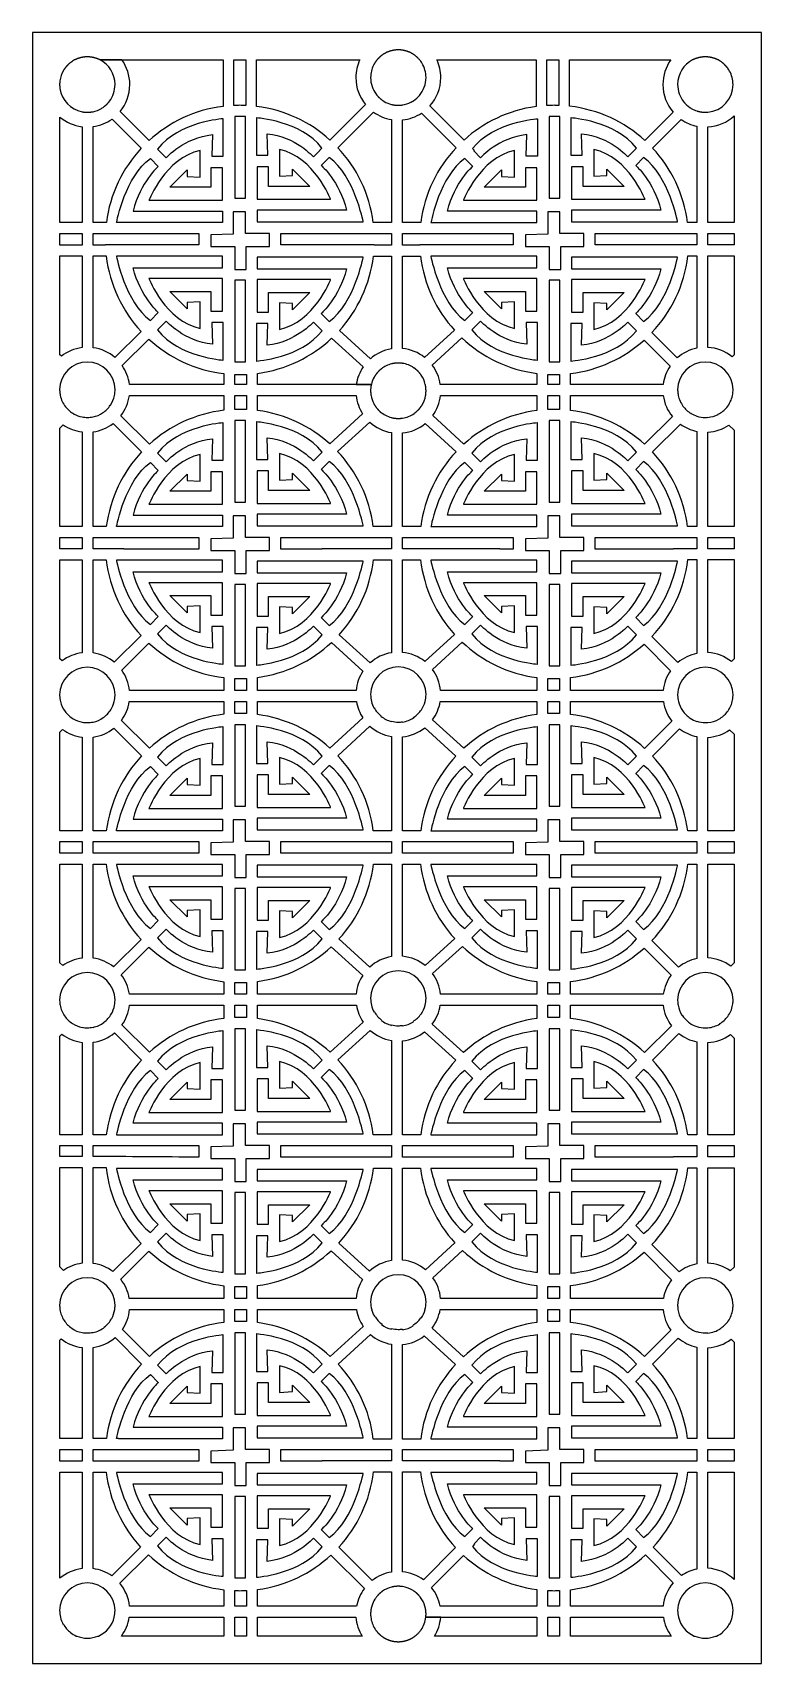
# Model space of a CAD drawing. Header units: centimetres. Extents: x 11.2 to 19.2, y -9 to 9.
import ezdxf

# ---------------------------------------------------------------- set-up
doc = ezdxf.new("R2010")
doc.units = ezdxf.units.CM
doc.header["$MEASUREMENT"] = 0
doc.layers.add('layer 1', color=7, linetype='Continuous')

msp = doc.modelspace()

# ---------------------------------------------------------------- linework, layer by layer
at = {"layer": 'layer 1', "color": 250}
for points, knots in [([(11.16922, 9.00077), (11.16922, 9.00077), (19.21435, 9.00077), (19.21435, 9.00077), (19.21435, 9.00077), (19.21435, 9.00077), (19.21435, -9.00021), (19.21435, -9.00021), (19.21435, -9.00021), (19.21435, -9.00021), (11.16922, -9.00021), (11.16922, -9.00021), (11.16922, -9.00021), (11.16922, -9.00021), (11.16922, 9.00077), (11.16922, 9.00077)], [0, 0, 0, 0, 0.2, 0.2, 0.2, 0.2, 0.4, 0.4, 0.4, 0.4, 0.6, 0.6, 0.6, 0.6, 1, 1, 1, 1]), ([(11.77336, 8.73314), (11.77595, 8.73314), (11.77852, 8.7331), (11.78109, 8.73304), (11.78109, 8.73304), (11.78109, 8.73304), (11.78146, 8.73303), (11.78146, 8.73303), (11.78146, 8.73303), (11.78395, 8.73297), (11.78643, 8.73287), (11.7889, 8.73275), (11.7889, 8.73275), (11.7889, 8.73275), (11.78924, 8.73273), (11.78924, 8.73273), (11.78924, 8.73273), (11.79178, 8.7326), (11.79432, 8.73244), (11.79685, 8.73225), (11.79685, 8.73225), (11.79685, 8.73225), (11.79688, 8.73225), (11.79688, 8.73225), (11.79688, 8.73225), (11.79688, 8.73225), (11.79693, 8.73224), (11.79693, 8.73224), (11.79693, 8.73224), (11.79945, 8.73205), (11.80196, 8.73183), (11.80447, 8.73157), (11.80447, 8.73157), (11.80447, 8.73157), (11.80482, 8.73154), (11.80482, 8.73154), (11.80482, 8.73154), (11.80719, 8.73129), (11.80956, 8.73102), (11.81192, 8.73073), (11.81192, 8.73073), (11.81192, 8.73073), (11.81258, 8.73064), (11.81258, 8.73064), (11.81258, 8.73064), (11.81493, 8.73034), (11.81728, 8.73001), (11.81962, 8.72966), (11.81962, 8.72966), (11.81962, 8.72966), (11.82025, 8.72956), (11.82025, 8.72956), (11.82025, 8.72956), (11.82256, 8.72921), (11.82487, 8.72882), (11.82717, 8.72842), (11.82717, 8.72842), (11.82717, 8.72842), (11.82789, 8.72828), (11.82789, 8.72828), (11.82789, 8.72828), (11.83015, 8.72788), (11.8324, 8.72745), (11.83463, 8.72699), (11.83463, 8.72699), (11.83463, 8.72699), (11.83523, 8.72687), (11.83523, 8.72687), (11.83523, 8.72687), (11.83746, 8.72641), (11.83968, 8.72593), (11.84189, 8.72542), (11.84189, 8.72542), (11.84189, 8.72542), (11.84297, 8.72517), (11.84297, 8.72517), (11.84297, 8.72517), (11.84506, 8.72468), (11.84714, 8.72418), (11.84921, 8.72365), (11.84921, 8.72365), (11.84921, 8.72365), (11.85043, 8.72333), (11.85043, 8.72333), (11.85043, 8.72333), (11.8524, 8.72282), (11.85436, 8.72229), (11.85631, 8.72174), (11.85631, 8.72174), (11.85631, 8.72174), (11.85763, 8.72137), (11.85763, 8.72137), (11.85763, 8.72137), (11.85958, 8.72081), (11.86152, 8.72023), (11.86345, 8.71964), (11.86345, 8.71964), (11.86345, 8.71964), (11.86513, 8.71911), (11.86513, 8.71911), (11.86513, 8.71911), (11.86698, 8.71853), (11.86883, 8.71793), (11.87066, 8.71732), (11.87066, 8.71732), (11.87066, 8.71732), (11.87232, 8.71676), (11.87232, 8.71676), (11.87232, 8.71676), (11.87404, 8.71617), (11.87575, 8.71556), (11.87746, 8.71494), (11.87746, 8.71494), (11.87815, 8.71469), (11.87885, 8.71444), (11.87954, 8.71418), (11.87954, 8.71418), (11.88117, 8.71358), (11.88279, 8.71296), (11.8844, 8.71233), (11.8844, 8.71233), (11.8844, 8.71233), (11.88656, 8.71148), (11.88656, 8.71148), (11.88656, 8.71148), (11.88819, 8.71083), (11.88981, 8.71017), (11.89143, 8.70949), (11.89143, 8.70949), (11.89143, 8.70949), (11.89336, 8.70867), (11.89336, 8.70867), (11.89336, 8.70867), (11.89491, 8.70801), (11.89644, 8.70734), (11.89797, 8.70666), (11.89797, 8.70666), (11.89881, 8.70628), (11.89965, 8.7059), (11.90049, 8.70551), (11.90049, 8.70551), (11.90185, 8.70489), (11.9032, 8.70426), (11.90454, 8.70363), (11.90454, 8.70363), (11.90544, 8.7032), (11.90633, 8.70277), (11.90723, 8.70233), (11.90723, 8.70233), (11.90861, 8.70166), (11.90998, 8.70098), (11.91135, 8.70028), (11.91135, 8.70028), (11.91213, 8.69989), (11.91291, 8.69949), (11.91369, 8.69908), (11.91369, 8.69908), (12.01196, 8.64822), (12.07915, 8.54562), (12.07915, 8.42735), (12.07915, 8.42735), (12.07915, 8.35884), (12.05661, 8.29559), (12.01854, 8.2446), (12.01854, 8.2446), (12.01854, 8.2446), (12.01809, 8.24401), (12.01809, 8.24401), (12.01809, 8.24401), (12.01684, 8.24234), (12.01557, 8.2407), (12.01429, 8.23906), (12.01429, 8.23906), (12.01429, 8.23906), (12.01347, 8.23802), (12.01347, 8.23802), (12.01347, 8.23802), (12.01227, 8.2365), (12.01106, 8.23499), (12.00983, 8.2335), (12.00983, 8.2335), (12.00983, 8.2335), (12.00882, 8.23227), (12.00882, 8.23227), (12.00882, 8.23227), (12.00759, 8.23079), (12.00635, 8.22933), (12.0051, 8.22787), (12.0051, 8.22787), (12.0051, 8.22787), (12.00411, 8.22673), (12.00411, 8.22673), (12.00411, 8.22673), (12.00288, 8.22531), (12.00163, 8.2239), (12.00037, 8.22251), (12.00037, 8.22251), (12.00037, 8.22251), (11.99919, 8.2212), (11.99919, 8.2212), (11.99919, 8.2212), (11.998, 8.21991), (11.9968, 8.21862), (11.99559, 8.21734), (11.99559, 8.21734), (11.99503, 8.21675), (11.99447, 8.21616), (11.99391, 8.21557), (11.99391, 8.21557), (11.99287, 8.2145), (11.99183, 8.21343), (11.99078, 8.21237), (11.99078, 8.21237), (11.99003, 8.21161), (11.98927, 8.21085), (11.98851, 8.2101), (11.98851, 8.2101), (11.98756, 8.20915), (11.98659, 8.20821), (11.98562, 8.20727), (11.98562, 8.20727), (11.98481, 8.20649), (11.984, 8.20572), (11.98319, 8.20495), (11.98319, 8.20495), (11.98222, 8.20404), (11.98126, 8.20314), (11.98028, 8.20224), (11.98028, 8.20224), (11.97945, 8.20148), (11.97863, 8.20073), (11.97779, 8.19998), (11.97779, 8.19998), (11.97678, 8.19907), (11.97577, 8.19817), (11.97475, 8.19728), (11.97475, 8.19728), (11.97383, 8.19647), (11.9729, 8.19567), (11.97197, 8.19488), (11.97197, 8.19488), (11.97127, 8.19428), (11.97057, 8.19368), (11.96986, 8.19309), (11.96986, 8.19309), (11.9686, 8.19204), (11.96734, 8.19099), (11.96607, 8.18996), (11.96607, 8.18996), (11.96607, 8.18996), (11.96459, 8.18876), (11.96459, 8.18876), (11.96459, 8.18876), (11.96459, 8.18876), (11.96451, 8.1887), (11.96451, 8.1887), (11.96451, 8.1887), (11.95321, 8.17964), (11.94124, 8.17135), (11.9287, 8.16394), (11.9287, 8.16394), (11.90043, 8.14723), (11.86923, 8.13493), (11.83607, 8.12801), (11.83607, 8.12801), (11.83524, 8.12784), (11.83442, 8.12767), (11.83359, 8.12751), (11.83359, 8.12751), (11.83196, 8.12718), (11.83032, 8.12687), (11.82867, 8.12657), (11.82867, 8.12657), (11.82783, 8.12641), (11.82699, 8.12626), (11.82615, 8.12612), (11.82615, 8.12612), (11.82437, 8.12581), (11.8226, 8.12551), (11.82081, 8.12523), (11.82081, 8.12523), (11.82081, 8.12523), (11.81883, 8.12493), (11.81883, 8.12493), (11.81883, 8.12493), (11.8169, 8.12464), (11.81496, 8.12437), (11.81301, 8.12412), (11.81301, 8.12412), (11.81247, 8.12405), (11.81192, 8.12398), (11.81137, 8.12391), (11.81137, 8.12391), (11.80929, 8.12365), (11.80721, 8.12341), (11.80512, 8.1232), (11.80512, 8.1232), (11.80512, 8.1232), (11.80399, 8.12308), (11.80399, 8.12308), (11.80399, 8.12308), (11.80176, 8.12286), (11.79952, 8.12266), (11.79727, 8.12249), (11.79727, 8.12249), (11.79727, 8.12249), (11.79643, 8.12242), (11.79643, 8.12242), (11.79643, 8.12242), (11.79406, 8.12225), (11.79169, 8.12209), (11.7893, 8.12197), (11.7893, 8.12197), (11.7893, 8.12197), (11.78883, 8.12195), (11.78883, 8.12195), (11.78883, 8.12195), (11.78633, 8.12182), (11.78382, 8.12173), (11.7813, 8.12166), (11.7813, 8.12166), (11.7813, 8.12166), (11.78118, 8.12166), (11.78118, 8.12166), (11.78118, 8.12166), (11.77858, 8.12159), (11.77598, 8.12156), (11.77336, 8.12156), (11.77336, 8.12156), (11.77079, 8.12156), (11.76823, 8.12159), (11.76568, 8.12166), (11.76568, 8.12166), (11.76568, 8.12166), (11.76519, 8.12167), (11.76519, 8.12167), (11.76519, 8.12167), (11.76283, 8.12173), (11.76048, 8.12182), (11.75813, 8.12194), (11.75813, 8.12194), (11.75813, 8.12194), (11.75706, 8.12199), (11.75706, 8.12199), (11.75706, 8.12199), (11.75493, 8.12211), (11.75281, 8.12224), (11.7507, 8.1224), (11.7507, 8.1224), (11.7507, 8.1224), (11.74877, 8.12255), (11.74877, 8.12255), (11.74877, 8.12255), (11.74698, 8.12269), (11.74518, 8.12285), (11.74339, 8.12302), (11.74339, 8.12302), (11.74241, 8.12312), (11.74142, 8.12322), (11.74044, 8.12333), (11.74044, 8.12333), (11.73909, 8.12347), (11.73773, 8.12363), (11.73638, 8.12379), (11.73638, 8.12379), (11.73492, 8.12397), (11.73346, 8.12416), (11.732, 8.12436), (11.732, 8.12436), (11.73112, 8.12448), (11.73024, 8.1246), (11.72936, 8.12473), (11.72936, 8.12473), (11.72735, 8.12502), (11.72534, 8.12533), (11.72334, 8.12566), (11.72334, 8.12566), (11.72334, 8.12566), (11.72246, 8.1258), (11.72246, 8.1258), (11.72246, 8.1258), (11.72246, 8.1258), (11.7224, 8.12581), (11.7224, 8.12581), (11.7224, 8.12581), (11.72005, 8.12621), (11.71772, 8.12663), (11.71539, 8.12708), (11.71539, 8.12708), (11.58882, 8.15138), (11.48997, 8.25372), (11.47091, 8.38207), (11.47091, 8.38207), (11.47091, 8.38207), (11.47091, 8.38208), (11.47091, 8.38208), (11.47091, 8.38208), (11.47065, 8.38383), (11.4704, 8.38559), (11.47017, 8.38735), (11.47017, 8.38735), (11.47017, 8.38735), (11.46991, 8.3894), (11.46991, 8.3894), (11.46991, 8.3894), (11.46967, 8.39139), (11.46944, 8.39339), (11.46923, 8.39539), (11.46923, 8.39539), (11.46923, 8.39539), (11.4691, 8.39669), (11.4691, 8.39669), (11.4691, 8.39669), (11.46888, 8.39887), (11.46869, 8.40105), (11.46851, 8.40325), (11.46851, 8.40325), (11.46851, 8.40325), (11.46842, 8.40443), (11.46842, 8.40443), (11.46842, 8.40443), (11.46825, 8.40673), (11.46811, 8.40903), (11.46799, 8.41135), (11.46799, 8.41135), (11.46799, 8.41135), (11.46796, 8.41188), (11.46796, 8.41188), (11.46796, 8.41188), (11.46783, 8.41438), (11.46774, 8.41689), (11.46767, 8.41941), (11.46767, 8.41941), (11.46767, 8.41941), (11.46767, 8.41944), (11.46767, 8.41944), (11.46767, 8.41944), (11.46767, 8.41944), (11.46767, 8.41946), (11.46767, 8.41946), (11.46767, 8.41946), (11.46767, 8.41946), (11.46767, 8.41951), (11.46767, 8.41951), (11.46767, 8.41951), (11.4676, 8.42212), (11.46757, 8.42473), (11.46757, 8.42735), (11.46757, 8.42735), (11.46757, 8.42997), (11.4676, 8.43259), (11.46767, 8.43519), (11.46767, 8.43519), (11.46767, 8.43519), (11.46767, 8.43524), (11.46767, 8.43524), (11.46767, 8.43524), (11.46767, 8.43524), (11.46767, 8.43526), (11.46767, 8.43526), (11.46767, 8.43526), (11.46767, 8.43526), (11.46767, 8.43529), (11.46767, 8.43529), (11.46767, 8.43529), (11.46774, 8.43784), (11.46784, 8.44038), (11.46796, 8.44291), (11.46796, 8.44291), (11.46796, 8.44291), (11.46798, 8.44326), (11.46798, 8.44326), (11.46798, 8.44326), (11.4681, 8.44564), (11.46825, 8.44801), (11.46843, 8.45038), (11.46843, 8.45038), (11.46843, 8.45038), (11.4685, 8.45134), (11.4685, 8.45134), (11.4685, 8.45134), (11.46868, 8.45361), (11.46888, 8.45587), (11.46911, 8.45813), (11.46911, 8.45813), (11.46911, 8.45813), (11.46921, 8.45916), (11.46921, 8.45916), (11.46921, 8.45916), (11.46943, 8.46124), (11.46966, 8.46331), (11.46992, 8.46537), (11.46992, 8.46537), (11.46992, 8.46537), (11.47017, 8.46731), (11.47017, 8.46731), (11.47017, 8.46731), (11.47562, 8.50903), (11.48949, 8.54811), (11.51, 8.58279), (11.51, 8.58279), (11.51109, 8.58463), (11.5122, 8.58646), (11.51333, 8.58828), (11.51333, 8.58828), (11.51333, 8.58828), (11.51422, 8.5897), (11.51422, 8.5897), (11.51422, 8.5897), (11.51511, 8.59112), (11.51601, 8.59253), (11.51692, 8.59393), (11.51692, 8.59393), (11.51744, 8.59473), (11.51796, 8.59552), (11.51849, 8.59632), (11.51849, 8.59632), (11.51931, 8.59754), (11.52013, 8.59877), (11.52096, 8.59998), (11.52096, 8.59998), (11.52152, 8.60079), (11.52208, 8.6016), (11.52264, 8.6024), (11.52264, 8.6024), (11.52351, 8.60365), (11.52439, 8.60489), (11.52528, 8.60612), (11.52528, 8.60612), (11.52584, 8.60689), (11.5264, 8.60766), (11.52696, 8.60842), (11.52696, 8.60842), (11.52781, 8.60957), (11.52866, 8.61072), (11.52953, 8.61187), (11.52953, 8.61187), (11.53023, 8.61279), (11.53093, 8.6137), (11.53164, 8.61462), (11.53164, 8.61462), (11.53236, 8.61554), (11.53308, 8.61647), (11.53381, 8.61739), (11.53381, 8.61739), (11.53468, 8.61848), (11.53555, 8.61956), (11.53643, 8.62064), (11.53643, 8.62064), (11.53703, 8.62137), (11.53762, 8.6221), (11.53822, 8.62282), (11.53822, 8.62282), (11.53922, 8.62401), (11.54022, 8.6252), (11.54123, 8.62637), (11.54123, 8.62637), (11.54182, 8.62706), (11.54241, 8.62774), (11.543, 8.62842), (11.543, 8.62842), (11.54404, 8.62961), (11.54509, 8.63079), (11.54615, 8.63197), (11.54615, 8.63197), (11.54615, 8.63197), (11.54776, 8.63374), (11.54776, 8.63374), (11.54776, 8.63374), (11.54896, 8.63506), (11.55017, 8.63636), (11.5514, 8.63765), (11.5514, 8.63765), (11.5514, 8.63765), (11.55252, 8.63883), (11.55252, 8.63883), (11.55252, 8.63883), (11.55392, 8.64029), (11.55534, 8.64175), (11.55678, 8.64319), (11.55678, 8.64319), (11.55678, 8.64319), (11.5574, 8.64381), (11.5574, 8.64381), (11.5574, 8.64381), (11.55893, 8.64534), (11.56048, 8.64685), (11.56204, 8.64834), (11.56204, 8.64834), (11.56204, 8.64834), (11.56271, 8.64899), (11.56271, 8.64899), (11.56271, 8.64899), (11.56426, 8.65046), (11.56582, 8.65191), (11.5674, 8.65335), (11.5674, 8.65335), (11.5674, 8.65335), (11.56811, 8.654), (11.56811, 8.654), (11.56811, 8.654), (11.56972, 8.65546), (11.57135, 8.65691), (11.57299, 8.65833), (11.57299, 8.65833), (11.57299, 8.65833), (11.57356, 8.65882), (11.57356, 8.65882), (11.57356, 8.65882), (11.57527, 8.6603), (11.57701, 8.66177), (11.57876, 8.66322), (11.57876, 8.66322), (11.57876, 8.66322), (11.57898, 8.6634), (11.57898, 8.6634), (11.57898, 8.6634), (11.58077, 8.66488), (11.58258, 8.66634), (11.58441, 8.66778), (11.58441, 8.66778), (11.58441, 8.66778), (11.58475, 8.66804), (11.58475, 8.66804), (11.58475, 8.66804), (11.58655, 8.66945), (11.58837, 8.67085), (11.5902, 8.67222), (11.5902, 8.67222), (11.5902, 8.67222), (11.59057, 8.6725), (11.59057, 8.6725), (11.59057, 8.6725), (11.60392, 8.68246), (11.61811, 8.69136), (11.63301, 8.69907), (11.63301, 8.69907), (11.63373, 8.69945), (11.63446, 8.69983), (11.63519, 8.7002), (11.63519, 8.7002), (11.63672, 8.70097), (11.63826, 8.70174), (11.63981, 8.70249), (11.63981, 8.70249), (11.63981, 8.70249), (11.64179, 8.70344), (11.64179, 8.70344), (11.64179, 8.70344), (11.64342, 8.70422), (11.64506, 8.70499), (11.64671, 8.70574), (11.64671, 8.70574), (11.64671, 8.70574), (11.64846, 8.70653), (11.64846, 8.70653), (11.64846, 8.70653), (11.65021, 8.70732), (11.65198, 8.70809), (11.65375, 8.70884), (11.65375, 8.70884), (11.65375, 8.70884), (11.65486, 8.70932), (11.65486, 8.70932), (11.65486, 8.70932), (11.65675, 8.71011), (11.65864, 8.71088), (11.66055, 8.71164), (11.66055, 8.71164), (11.66055, 8.71164), (11.66192, 8.71218), (11.66192, 8.71218), (11.66192, 8.71218), (11.66382, 8.71293), (11.66572, 8.71365), (11.66763, 8.71436), (11.66763, 8.71436), (11.66763, 8.71436), (11.669, 8.71485), (11.669, 8.71485), (11.669, 8.71485), (11.67085, 8.71553), (11.67271, 8.71618), (11.67458, 8.71682), (11.67458, 8.71682), (11.67458, 8.71682), (11.67587, 8.71726), (11.67587, 8.71726), (11.67587, 8.71726), (11.67785, 8.71792), (11.67985, 8.71857), (11.68185, 8.7192), (11.68185, 8.7192), (11.68185, 8.7192), (11.68299, 8.71955), (11.68299, 8.71955), (11.68299, 8.71955), (11.68506, 8.7202), (11.68715, 8.72082), (11.68924, 8.72141), (11.68924, 8.72141), (11.68924, 8.72141), (11.69022, 8.72169), (11.69022, 8.72169), (11.69022, 8.72169), (11.69229, 8.72227), (11.69437, 8.72284), (11.69645, 8.72338), (11.69645, 8.72338), (11.69645, 8.72338), (11.69736, 8.72361), (11.69736, 8.72361), (11.69736, 8.72361), (11.69954, 8.72417), (11.70173, 8.72471), (11.70393, 8.72522), (11.70393, 8.72522), (11.70393, 8.72522), (11.70463, 8.72538), (11.70463, 8.72538), (11.70463, 8.72538), (11.70696, 8.72591), (11.7093, 8.72642), (11.71164, 8.7269), (11.71164, 8.7269), (11.71164, 8.7269), (11.71188, 8.72695), (11.71188, 8.72695), (11.71188, 8.72695), (11.71423, 8.72743), (11.71659, 8.72788), (11.71895, 8.72831), (11.71895, 8.72831), (11.71895, 8.72831), (11.71944, 8.7284), (11.71944, 8.7284), (11.71944, 8.7284), (11.72182, 8.72882), (11.72421, 8.72922), (11.72661, 8.72959), (11.72661, 8.72959), (11.72661, 8.72959), (11.72696, 8.72964), (11.72696, 8.72964), (11.72696, 8.72964), (11.72937, 8.73001), (11.73178, 8.73034), (11.73421, 8.73065), (11.73421, 8.73065), (11.73421, 8.73065), (11.73471, 8.73072), (11.73471, 8.73072), (11.73471, 8.73072), (11.73711, 8.73102), (11.73951, 8.73129), (11.74192, 8.73154), (11.74192, 8.73154), (11.74192, 8.73154), (11.74223, 8.73157), (11.74223, 8.73157), (11.74223, 8.73157), (11.74474, 8.73183), (11.74726, 8.73205), (11.74979, 8.73224), (11.74979, 8.73224), (11.74979, 8.73224), (11.74983, 8.73225), (11.74983, 8.73225), (11.74983, 8.73225), (11.74983, 8.73225), (11.74986, 8.73225), (11.74986, 8.73225), (11.74986, 8.73225), (11.7524, 8.73244), (11.75494, 8.7326), (11.75749, 8.73273), (11.75749, 8.73273), (11.75749, 8.73273), (11.7578, 8.73275), (11.7578, 8.73275), (11.7578, 8.73275), (11.76028, 8.73287), (11.76277, 8.73297), (11.76526, 8.73303), (11.76526, 8.73303), (11.76526, 8.73303), (11.76563, 8.73304), (11.76563, 8.73304), (11.76563, 8.73304), (11.7682, 8.7331), (11.77078, 8.73314), (11.77336, 8.73314)], [0, 0, 0, 0, 0.00502513, 0.00502513, 0.00502513, 0.00502513, 0.01005025, 0.01005025, 0.01005025, 0.01005025, 0.01507538, 0.01507538, 0.01507538, 0.01507538, 0.0201005, 0.0201005, 0.0201005, 0.0201005, 0.02512563, 0.02512563, 0.02512563, 0.02512563, 0.03015075, 0.03015075, 0.03015075, 0.03015075, 0.03517588, 0.03517588, 0.03517588, 0.03517588, 0.04020101, 0.04020101, 0.04020101, 0.04020101, 0.04522613, 0.04522613, 0.04522613, 0.04522613, 0.05025126, 0.05025126, 0.05025126, 0.05025126, 0.05527638, 0.05527638, 0.05527638, 0.05527638, 0.06030151, 0.06030151, 0.06030151, 0.06030151, 0.06532663, 0.06532663, 0.06532663, 0.06532663, 0.07035176, 0.07035176, 0.07035176, 0.07035176, 0.07537688, 0.07537688, 0.07537688, 0.07537688, 0.08040201, 0.08040201, 0.08040201, 0.08040201, 0.08542714, 0.08542714, 0.08542714, 0.08542714, 0.09045226, 0.09045226, 0.09045226, 0.09045226, 0.09547739, 0.09547739, 0.09547739, 0.09547739, 0.10050251, 0.10050251, 0.10050251, 0.10050251, 0.10552764, 0.10552764, 0.10552764, 0.10552764, 0.11055276, 0.11055276, 0.11055276, 0.11055276, 0.11557789, 0.11557789, 0.11557789, 0.11557789, 0.12060302, 0.12060302, 0.12060302, 0.12060302, 0.12562814, 0.12562814, 0.12562814, 0.12562814, 0.13065327, 0.13065327, 0.13065327, 0.13065327, 0.13567839, 0.13567839, 0.13567839, 0.13567839, 0.14070352, 0.14070352, 0.14070352, 0.14070352, 0.14572864, 0.14572864, 0.14572864, 0.14572864, 0.15075377, 0.15075377, 0.15075377, 0.15075377, 0.15577889, 0.15577889, 0.15577889, 0.15577889, 0.16080402, 0.16080402, 0.16080402, 0.16080402, 0.16582915, 0.16582915, 0.16582915, 0.16582915, 0.17085427, 0.17085427, 0.17085427, 0.17085427, 0.1758794, 0.1758794, 0.1758794, 0.1758794, 0.18090452, 0.18090452, 0.18090452, 0.18090452, 0.18592965, 0.18592965, 0.18592965, 0.18592965, 0.19095477, 0.19095477, 0.19095477, 0.19095477, 0.1959799, 0.1959799, 0.1959799, 0.1959799, 0.20100503, 0.20100503, 0.20100503, 0.20100503, 0.20603015, 0.20603015, 0.20603015, 0.20603015, 0.21105528, 0.21105528, 0.21105528, 0.21105528, 0.2160804, 0.2160804, 0.2160804, 0.2160804, 0.22110553, 0.22110553, 0.22110553, 0.22110553, 0.22613065, 0.22613065, 0.22613065, 0.22613065, 0.23115578, 0.23115578, 0.23115578, 0.23115578, 0.2361809, 0.2361809, 0.2361809, 0.2361809, 0.24120603, 0.24120603, 0.24120603, 0.24120603, 0.24623116, 0.24623116, 0.24623116, 0.24623116, 0.25125628, 0.25125628, 0.25125628, 0.25125628, 0.25628141, 0.25628141, 0.25628141, 0.25628141, 0.26130653, 0.26130653, 0.26130653, 0.26130653, 0.26633166, 0.26633166, 0.26633166, 0.26633166, 0.27135678, 0.27135678, 0.27135678, 0.27135678, 0.27638191, 0.27638191, 0.27638191, 0.27638191, 0.28140704, 0.28140704, 0.28140704, 0.28140704, 0.28643216, 0.28643216, 0.28643216, 0.28643216, 0.29145729, 0.29145729, 0.29145729, 0.29145729, 0.29648241, 0.29648241, 0.29648241, 0.29648241, 0.30150754, 0.30150754, 0.30150754, 0.30150754, 0.30653266, 0.30653266, 0.30653266, 0.30653266, 0.31155779, 0.31155779, 0.31155779, 0.31155779, 0.31658291, 0.31658291, 0.31658291, 0.31658291, 0.32160804, 0.32160804, 0.32160804, 0.32160804, 0.32663317, 0.32663317, 0.32663317, 0.32663317, 0.33165829, 0.33165829, 0.33165829, 0.33165829, 0.33668342, 0.33668342, 0.33668342, 0.33668342, 0.34170854, 0.34170854, 0.34170854, 0.34170854, 0.34673367, 0.34673367, 0.34673367, 0.34673367, 0.35175879, 0.35175879, 0.35175879, 0.35175879, 0.35678392, 0.35678392, 0.35678392, 0.35678392, 0.36180905, 0.36180905, 0.36180905, 0.36180905, 0.36683417, 0.36683417, 0.36683417, 0.36683417, 0.3718593, 0.3718593, 0.3718593, 0.3718593, 0.37688442, 0.37688442, 0.37688442, 0.37688442, 0.38190955, 0.38190955, 0.38190955, 0.38190955, 0.38693467, 0.38693467, 0.38693467, 0.38693467, 0.3919598, 0.3919598, 0.3919598, 0.3919598, 0.39698492, 0.39698492, 0.39698492, 0.39698492, 0.40201005, 0.40201005, 0.40201005, 0.40201005, 0.40703518, 0.40703518, 0.40703518, 0.40703518, 0.4120603, 0.4120603, 0.4120603, 0.4120603, 0.41708543, 0.41708543, 0.41708543, 0.41708543, 0.42211055, 0.42211055, 0.42211055, 0.42211055, 0.42713568, 0.42713568, 0.42713568, 0.42713568, 0.4321608, 0.4321608, 0.4321608, 0.4321608, 0.43718593, 0.43718593, 0.43718593, 0.43718593, 0.44221106, 0.44221106, 0.44221106, 0.44221106, 0.44723618, 0.44723618, 0.44723618, 0.44723618, 0.45226131, 0.45226131, 0.45226131, 0.45226131, 0.45728643, 0.45728643, 0.45728643, 0.45728643, 0.46231156, 0.46231156, 0.46231156, 0.46231156, 0.46733668, 0.46733668, 0.46733668, 0.46733668, 0.47236181, 0.47236181, 0.47236181, 0.47236181, 0.47738693, 0.47738693, 0.47738693, 0.47738693, 0.48241206, 0.48241206, 0.48241206, 0.48241206, 0.48743719, 0.48743719, 0.48743719, 0.48743719, 0.49246231, 0.49246231, 0.49246231, 0.49246231, 0.49748744, 0.49748744, 0.49748744, 0.49748744, 0.50251256, 0.50251256, 0.50251256, 0.50251256, 0.50753769, 0.50753769, 0.50753769, 0.50753769, 0.51256281, 0.51256281, 0.51256281, 0.51256281, 0.51758794, 0.51758794, 0.51758794, 0.51758794, 0.52261307, 0.52261307, 0.52261307, 0.52261307, 0.52763819, 0.52763819, 0.52763819, 0.52763819, 0.53266332, 0.53266332, 0.53266332, 0.53266332, 0.53768844, 0.53768844, 0.53768844, 0.53768844, 0.54271357, 0.54271357, 0.54271357, 0.54271357, 0.54773869, 0.54773869, 0.54773869, 0.54773869, 0.55276382, 0.55276382, 0.55276382, 0.55276382, 0.55778894, 0.55778894, 0.55778894, 0.55778894, 0.56281407, 0.56281407, 0.56281407, 0.56281407, 0.5678392, 0.5678392, 0.5678392, 0.5678392, 0.57286432, 0.57286432, 0.57286432, 0.57286432, 0.57788945, 0.57788945, 0.57788945, 0.57788945, 0.58291457, 0.58291457, 0.58291457, 0.58291457, 0.5879397, 0.5879397, 0.5879397, 0.5879397, 0.59296482, 0.59296482, 0.59296482, 0.59296482, 0.59798995, 0.59798995, 0.59798995, 0.59798995, 0.60301508, 0.60301508, 0.60301508, 0.60301508, 0.6080402, 0.6080402, 0.6080402, 0.6080402, 0.61306533, 0.61306533, 0.61306533, 0.61306533, 0.61809045, 0.61809045, 0.61809045, 0.61809045, 0.62311558, 0.62311558, 0.62311558, 0.62311558, 0.6281407, 0.6281407, 0.6281407, 0.6281407, 0.63316583, 0.63316583, 0.63316583, 0.63316583, 0.63819095, 0.63819095, 0.63819095, 0.63819095, 0.64321608, 0.64321608, 0.64321608, 0.64321608, 0.64824121, 0.64824121, 0.64824121, 0.64824121, 0.65326633, 0.65326633, 0.65326633, 0.65326633, 0.65829146, 0.65829146, 0.65829146, 0.65829146, 0.66331658, 0.66331658, 0.66331658, 0.66331658, 0.66834171, 0.66834171, 0.66834171, 0.66834171, 0.67336683, 0.67336683, 0.67336683, 0.67336683, 0.67839196, 0.67839196, 0.67839196, 0.67839196, 0.68341709, 0.68341709, 0.68341709, 0.68341709, 0.68844221, 0.68844221, 0.68844221, 0.68844221, 0.69346734, 0.69346734, 0.69346734, 0.69346734, 0.69849246, 0.69849246, 0.69849246, 0.69849246, 0.70351759, 0.70351759, 0.70351759, 0.70351759, 0.70854271, 0.70854271, 0.70854271, 0.70854271, 0.71356784, 0.71356784, 0.71356784, 0.71356784, 0.71859296, 0.71859296, 0.71859296, 0.71859296, 0.72361809, 0.72361809, 0.72361809, 0.72361809, 0.72864322, 0.72864322, 0.72864322, 0.72864322, 0.73366834, 0.73366834, 0.73366834, 0.73366834, 0.73869347, 0.73869347, 0.73869347, 0.73869347, 0.74371859, 0.74371859, 0.74371859, 0.74371859, 0.74874372, 0.74874372, 0.74874372, 0.74874372, 0.75376884, 0.75376884, 0.75376884, 0.75376884, 0.75879397, 0.75879397, 0.75879397, 0.75879397, 0.7638191, 0.7638191, 0.7638191, 0.7638191, 0.76884422, 0.76884422, 0.76884422, 0.76884422, 0.77386935, 0.77386935, 0.77386935, 0.77386935, 0.77889447, 0.77889447, 0.77889447, 0.77889447, 0.7839196, 0.7839196, 0.7839196, 0.7839196, 0.78894472, 0.78894472, 0.78894472, 0.78894472, 0.79396985, 0.79396985, 0.79396985, 0.79396985, 0.79899497, 0.79899497, 0.79899497, 0.79899497, 0.8040201, 0.8040201, 0.8040201, 0.8040201, 0.80904523, 0.80904523, 0.80904523, 0.80904523, 0.81407035, 0.81407035, 0.81407035, 0.81407035, 0.81909548, 0.81909548, 0.81909548, 0.81909548, 0.8241206, 0.8241206, 0.8241206, 0.8241206, 0.82914573, 0.82914573, 0.82914573, 0.82914573, 0.83417085, 0.83417085, 0.83417085, 0.83417085, 0.83919598, 0.83919598, 0.83919598, 0.83919598, 0.84422111, 0.84422111, 0.84422111, 0.84422111, 0.84924623, 0.84924623, 0.84924623, 0.84924623, 0.85427136, 0.85427136, 0.85427136, 0.85427136, 0.85929648, 0.85929648, 0.85929648, 0.85929648, 0.86432161, 0.86432161, 0.86432161, 0.86432161, 0.86934673, 0.86934673, 0.86934673, 0.86934673, 0.87437186, 0.87437186, 0.87437186, 0.87437186, 0.87939698, 0.87939698, 0.87939698, 0.87939698, 0.88442211, 0.88442211, 0.88442211, 0.88442211, 0.88944724, 0.88944724, 0.88944724, 0.88944724, 0.89447236, 0.89447236, 0.89447236, 0.89447236, 0.89949749, 0.89949749, 0.89949749, 0.89949749, 0.90452261, 0.90452261, 0.90452261, 0.90452261, 0.90954774, 0.90954774, 0.90954774, 0.90954774, 0.91457286, 0.91457286, 0.91457286, 0.91457286, 0.91959799, 0.91959799, 0.91959799, 0.91959799, 0.92462312, 0.92462312, 0.92462312, 0.92462312, 0.92964824, 0.92964824, 0.92964824, 0.92964824, 0.93467337, 0.93467337, 0.93467337, 0.93467337, 0.93969849, 0.93969849, 0.93969849, 0.93969849, 0.94472362, 0.94472362, 0.94472362, 0.94472362, 0.94974874, 0.94974874, 0.94974874, 0.94974874, 0.95477387, 0.95477387, 0.95477387, 0.95477387, 0.95979899, 0.95979899, 0.95979899, 0.95979899, 0.96482412, 0.96482412, 0.96482412, 0.96482412, 0.96984925, 0.96984925, 0.96984925, 0.96984925, 0.97487437, 0.97487437, 0.97487437, 0.97487437, 0.9798995, 0.9798995, 0.9798995, 0.9798995, 0.98492462, 0.98492462, 0.98492462, 0.98492462, 0.98994975, 0.98994975, 0.98994975, 0.98994975, 1, 1, 1, 1]), ([(12.15535, 8.69907), (12.15535, 8.69907), (11.91371, 8.69907), (11.91371, 8.69907), (11.91371, 8.69907), (11.91371, 8.69907), (11.91369, 8.69908), (11.91369, 8.69908), (11.91369, 8.69908), (11.91369, 8.69908), (12.15535, 8.69907), (12.15535, 8.69907)], [0, 0, 0, 0, 0.25, 0.25, 0.25, 0.25, 0.5, 0.5, 0.5, 0.5, 1, 1, 1, 1]), ([(12.15535, 8.69907), (12.20998, 8.62242), (12.24212, 8.52863), (12.24212, 8.42735), (12.24212, 8.42735), (12.24212, 8.31382), (12.20174, 8.2097), (12.13455, 8.12859), (12.13455, 8.12859), (12.13455, 8.12859), (12.45421, 7.80893), (12.45421, 7.80893), (12.45421, 7.80893), (12.67545, 8.01127), (12.95812, 8.14757), (13.27103, 8.18655), (13.27103, 8.18655), (13.27103, 8.18655), (13.27103, 8.69907), (13.27103, 8.69907), (13.27103, 8.69907), (13.27103, 8.69907), (12.15535, 8.69907), (12.15535, 8.69907)], [0, 0, 0, 0, 0.14285714, 0.14285714, 0.14285714, 0.14285714, 0.28571429, 0.28571429, 0.28571429, 0.28571429, 0.42857143, 0.42857143, 0.42857143, 0.42857143, 0.57142857, 0.57142857, 0.57142857, 0.57142857, 0.71428571, 0.71428571, 0.71428571, 0.71428571, 1, 1, 1, 1]), ([(13.52145, 8.19666), (13.52145, 8.19666), (13.52145, 8.69907), (13.52145, 8.69907), (13.52145, 8.69907), (13.52145, 8.69907), (13.39171, 8.69907), (13.39171, 8.69907), (13.39171, 8.69907), (13.39171, 8.69907), (13.39171, 8.19666), (13.39171, 8.19666), (13.39171, 8.19666), (13.4132, 8.1976), (13.43481, 8.1981), (13.45654, 8.1981), (13.45654, 8.1981), (13.47829, 8.1981), (13.49992, 8.19758), (13.52145, 8.19666)], [0, 0, 0, 0, 0.16666667, 0.16666667, 0.16666667, 0.16666667, 0.33333333, 0.33333333, 0.33333333, 0.33333333, 0.5, 0.5, 0.5, 0.5, 0.66666667, 0.66666667, 0.66666667, 0.66666667, 1, 1, 1, 1]), ([(14.84406, 8.20695), (14.77753, 8.28787), (14.73758, 8.39148), (14.73758, 8.50439), (14.73758, 8.50439), (14.73758, 8.57385), (14.75271, 8.63978), (14.77983, 8.69907), (14.77983, 8.69907), (14.77983, 8.69907), (13.64213, 8.69907), (13.64213, 8.69907), (13.64213, 8.69907), (13.64213, 8.69907), (13.64213, 8.18653), (13.64213, 8.18653), (13.64213, 8.18653), (13.95176, 8.14794), (14.23174, 8.01403), (14.45192, 7.81515), (14.45192, 7.81515), (14.45192, 7.81515), (14.84406, 8.20695), (14.84406, 8.20695)], [0, 0, 0, 0, 0.14285714, 0.14285714, 0.14285714, 0.14285714, 0.28571429, 0.28571429, 0.28571429, 0.28571429, 0.42857143, 0.42857143, 0.42857143, 0.42857143, 0.57142857, 0.57142857, 0.57142857, 0.57142857, 0.71428571, 0.71428571, 0.71428571, 0.71428571, 1, 1, 1, 1]), ([(15.20635, 8.81018), (15.20868, 8.81018), (15.211, 8.81015), (15.21331, 8.8101), (15.21331, 8.8101), (15.21331, 8.8101), (15.21515, 8.81005), (15.21515, 8.81005), (15.21515, 8.81005), (15.21745, 8.80999), (15.21974, 8.8099), (15.22202, 8.80979), (15.22202, 8.80979), (15.22202, 8.80979), (15.22234, 8.80977), (15.22234, 8.80977), (15.22234, 8.80977), (15.22455, 8.80966), (15.22675, 8.80951), (15.22895, 8.80935), (15.22895, 8.80935), (15.22895, 8.80935), (15.23066, 8.80922), (15.23066, 8.80922), (15.23066, 8.80922), (15.23295, 8.80904), (15.23523, 8.80884), (15.2375, 8.80861), (15.2375, 8.80861), (15.2375, 8.80861), (15.23802, 8.80856), (15.23802, 8.80856), (15.23802, 8.80856), (15.24011, 8.80834), (15.2422, 8.8081), (15.24428, 8.80784), (15.24428, 8.80784), (15.24428, 8.80784), (15.2462, 8.8076), (15.2462, 8.8076), (15.2462, 8.8076), (15.24839, 8.80732), (15.25056, 8.80702), (15.25273, 8.80669), (15.25273, 8.80669), (15.25273, 8.80669), (15.25355, 8.80655), (15.25355, 8.80655), (15.25355, 8.80655), (15.25554, 8.80624), (15.25752, 8.80592), (15.2595, 8.80557), (15.2595, 8.80557), (15.2595, 8.80557), (15.26123, 8.80526), (15.26123, 8.80526), (15.26123, 8.80526), (15.26341, 8.80487), (15.26559, 8.80445), (15.26776, 8.80401), (15.26776, 8.80401), (15.26776, 8.80401), (15.26862, 8.80383), (15.26862, 8.80383), (15.26862, 8.80383), (15.27056, 8.80342), (15.2725, 8.803), (15.27443, 8.80256), (15.27443, 8.80256), (15.27443, 8.80256), (15.27614, 8.80217), (15.27614, 8.80217), (15.27614, 8.80217), (15.27825, 8.80168), (15.28036, 8.80117), (15.28245, 8.80063), (15.28245, 8.80063), (15.28288, 8.80052), (15.2833, 8.8004), (15.28373, 8.80029), (15.28373, 8.80029), (15.28546, 8.79984), (15.28718, 8.79937), (15.2889, 8.79889), (15.2889, 8.79889), (15.2889, 8.79889), (15.29086, 8.79834), (15.29086, 8.79834), (15.29086, 8.79834), (15.29288, 8.79776), (15.29489, 8.79717), (15.29689, 8.79655), (15.29689, 8.79655), (15.29737, 8.7964), (15.29784, 8.79625), (15.29831, 8.7961), (15.29831, 8.7961), (15.29996, 8.79557), (15.30161, 8.79504), (15.30326, 8.79449), (15.30326, 8.79449), (15.30326, 8.79449), (15.30521, 8.79383), (15.30521, 8.79383), (15.30521, 8.79383), (15.30715, 8.79317), (15.30908, 8.79249), (15.311, 8.79179), (15.311, 8.79179), (15.31157, 8.79159), (15.31213, 8.79137), (15.3127, 8.79116), (15.3127, 8.79116), (15.31422, 8.7906), (15.31573, 8.79002), (15.31724, 8.78943), (15.31724, 8.78943), (15.31724, 8.78943), (15.3192, 8.78867), (15.3192, 8.78867), (15.3192, 8.78867), (15.32109, 8.78792), (15.32296, 8.78715), (15.32483, 8.78637), (15.32483, 8.78637), (15.32542, 8.78612), (15.32601, 8.78586), (15.3266, 8.78561), (15.3266, 8.78561), (15.32803, 8.78499), (15.32946, 8.78437), (15.33089, 8.78373), (15.33089, 8.78373), (15.33158, 8.78342), (15.33227, 8.78312), (15.33296, 8.7828), (15.33296, 8.7828), (15.33475, 8.78199), (15.33653, 8.78116), (15.3383, 8.78031), (15.3383, 8.78031), (15.33897, 8.77999), (15.33964, 8.77966), (15.34031, 8.77933), (15.34031, 8.77933), (15.34158, 8.77871), (15.34284, 8.77808), (15.34409, 8.77745), (15.34409, 8.77745), (15.34484, 8.77707), (15.34559, 8.77669), (15.34634, 8.77631), (15.34634, 8.77631), (15.34802, 8.77544), (15.34969, 8.77456), (15.35135, 8.77366), (15.35135, 8.77366), (15.35211, 8.77325), (15.35287, 8.77283), (15.35363, 8.77241), (15.35363, 8.77241), (15.35474, 8.7718), (15.35585, 8.77118), (15.35696, 8.77055), (15.35696, 8.77055), (15.35776, 8.7701), (15.35856, 8.76964), (15.35936, 8.76918), (15.35936, 8.76918), (15.36095, 8.76826), (15.36253, 8.76733), (15.3641, 8.76638), (15.3641, 8.76638), (15.36489, 8.7659), (15.36569, 8.76541), (15.36648, 8.76492), (15.36648, 8.76492), (15.36748, 8.7643), (15.36848, 8.76368), (15.36947, 8.76305), (15.36947, 8.76305), (15.3703, 8.76253), (15.37112, 8.76201), (15.37194, 8.76148), (15.37194, 8.76148), (15.37343, 8.76053), (15.3749, 8.75955), (15.37637, 8.75857), (15.37637, 8.75857), (15.37725, 8.75798), (15.37813, 8.75737), (15.37901, 8.75677), (15.37901, 8.75677), (15.37983, 8.75621), (15.38065, 8.75564), (15.38147, 8.75506), (15.38147, 8.75506), (15.38251, 8.75434), (15.38355, 8.7536), (15.38458, 8.75287), (15.38458, 8.75287), (15.38582, 8.75197), (15.38706, 8.75107), (15.38829, 8.75016), (15.38829, 8.75016), (15.38919, 8.74949), (15.39008, 8.74882), (15.39097, 8.74814), (15.39097, 8.74814), (15.39172, 8.74757), (15.39247, 8.747), (15.39321, 8.74642), (15.39321, 8.74642), (15.39454, 8.7454), (15.39586, 8.74435), (15.39717, 8.74331), (15.39717, 8.74331), (15.39804, 8.74261), (15.39891, 8.74191), (15.39978, 8.74121), (15.39978, 8.74121), (15.40073, 8.74043), (15.40167, 8.73965), (15.40261, 8.73886), (15.40261, 8.73886), (15.40261, 8.73886), (15.40429, 8.73743), (15.40429, 8.73743), (15.40429, 8.73743), (15.40618, 8.73583), (15.40805, 8.7342), (15.4099, 8.73255), (15.4099, 8.73255), (15.4099, 8.73255), (15.41073, 8.73181), (15.41073, 8.73181), (15.41073, 8.73181), (15.41174, 8.73091), (15.41274, 8.72999), (15.41373, 8.72907), (15.41373, 8.72907), (15.41373, 8.72907), (15.415, 8.72789), (15.415, 8.72789), (15.415, 8.72789), (15.41704, 8.72598), (15.41907, 8.72404), (15.42107, 8.72207), (15.42107, 8.72207), (15.42107, 8.72207), (15.42128, 8.72186), (15.42128, 8.72186), (15.42128, 8.72186), (15.42228, 8.72088), (15.42327, 8.71988), (15.42425, 8.71888), (15.42425, 8.71888), (15.42425, 8.71888), (15.42538, 8.71773), (15.42538, 8.71773), (15.42538, 8.71773), (15.42847, 8.71456), (15.43149, 8.71132), (15.43444, 8.70802), (15.43444, 8.70802), (15.43444, 8.70802), (15.43496, 8.70743), (15.43496, 8.70743), (15.43496, 8.70743), (15.43803, 8.70397), (15.44103, 8.70044), (15.44395, 8.69684), (15.44395, 8.69684), (15.44395, 8.69684), (15.44426, 8.69646), (15.44426, 8.69646), (15.44426, 8.69646), (15.4503, 8.68899), (15.45599, 8.68123), (15.46131, 8.67321), (15.46131, 8.67321), (15.46131, 8.67321), (15.46134, 8.67316), (15.46134, 8.67316), (15.46134, 8.67316), (15.46403, 8.66912), (15.46662, 8.665), (15.46911, 8.66082), (15.46911, 8.66082), (15.49643, 8.61506), (15.51214, 8.56156), (15.51214, 8.50439), (15.51214, 8.50439), (15.51214, 8.42904), (15.48485, 8.36005), (15.43963, 8.30674), (15.43963, 8.30674), (15.42079, 8.28453), (15.39884, 8.26505), (15.37445, 8.24896), (15.37445, 8.24896), (15.37445, 8.24896), (15.37377, 8.24851), (15.37377, 8.24851), (15.37377, 8.24851), (15.37214, 8.24744), (15.3705, 8.24639), (15.36886, 8.24536), (15.36886, 8.24536), (15.36886, 8.24536), (15.36719, 8.24432), (15.36719, 8.24432), (15.36719, 8.24432), (15.36575, 8.24342), (15.3643, 8.24254), (15.36284, 8.24167), (15.36284, 8.24167), (15.36208, 8.24121), (15.36131, 8.24076), (15.36054, 8.24031), (15.36054, 8.24031), (15.35924, 8.23955), (15.35793, 8.23879), (15.35662, 8.23805), (15.35662, 8.23805), (15.35576, 8.23757), (15.3549, 8.23709), (15.35404, 8.23661), (15.35404, 8.23661), (15.35271, 8.23587), (15.35136, 8.23514), (15.35001, 8.23442), (15.35001, 8.23442), (15.34909, 8.23393), (15.34816, 8.23344), (15.34723, 8.23295), (15.34723, 8.23295), (15.34623, 8.23244), (15.34524, 8.23192), (15.34424, 8.23142), (15.34424, 8.23142), (15.3158, 8.21702), (15.28481, 8.20693), (15.25212, 8.20202), (15.25212, 8.20202), (15.25212, 8.20202), (15.25209, 8.20202), (15.25209, 8.20202), (15.25209, 8.20202), (15.25016, 8.20173), (15.24822, 8.20146), (15.24628, 8.2012), (15.24628, 8.2012), (15.24628, 8.2012), (15.24416, 8.20093), (15.24416, 8.20093), (15.24416, 8.20093), (15.24233, 8.20071), (15.24049, 8.2005), (15.23865, 8.2003), (15.23865, 8.2003), (15.23865, 8.2003), (15.23659, 8.20009), (15.23659, 8.20009), (15.23659, 8.20009), (15.23456, 8.19989), (15.23253, 8.19971), (15.23049, 8.19955), (15.23049, 8.19955), (15.23049, 8.19955), (15.22942, 8.19947), (15.22942, 8.19947), (15.22942, 8.19947), (15.22714, 8.1993), (15.22486, 8.19915), (15.22256, 8.19903), (15.22256, 8.19903), (15.22256, 8.19903), (15.22162, 8.19899), (15.22162, 8.19899), (15.22162, 8.19899), (15.21925, 8.19887), (15.21688, 8.19878), (15.2145, 8.19872), (15.2145, 8.19872), (15.2145, 8.19872), (15.21395, 8.1987), (15.21395, 8.1987), (15.21395, 8.1987), (15.21143, 8.19864), (15.20889, 8.1986), (15.20635, 8.1986), (15.20635, 8.1986), (15.20379, 8.1986), (15.20124, 8.19864), (15.1987, 8.1987), (15.1987, 8.1987), (15.1987, 8.1987), (15.19822, 8.19871), (15.19822, 8.19871), (15.19822, 8.19871), (15.1958, 8.19878), (15.19339, 8.19887), (15.19099, 8.19899), (15.19099, 8.19899), (15.19099, 8.19899), (15.19023, 8.19903), (15.19023, 8.19903), (15.19023, 8.19903), (15.18792, 8.19915), (15.18561, 8.19929), (15.18331, 8.19947), (15.18331, 8.19947), (15.18331, 8.19947), (15.18239, 8.19954), (15.18239, 8.19954), (15.18239, 8.19954), (15.18018, 8.19971), (15.17797, 8.1999), (15.17578, 8.20012), (15.17578, 8.20012), (15.17578, 8.20012), (15.1744, 8.20026), (15.1744, 8.20026), (15.1744, 8.20026), (15.1723, 8.20048), (15.17021, 8.20072), (15.16812, 8.20098), (15.16812, 8.20098), (15.16812, 8.20098), (15.1666, 8.20118), (15.1666, 8.20118), (15.1666, 8.20118), (15.16471, 8.20142), (15.16282, 8.20169), (15.16094, 8.20197), (15.16094, 8.20197), (15.16094, 8.20197), (15.15863, 8.20232), (15.15863, 8.20232), (15.15863, 8.20232), (15.15697, 8.20258), (15.15532, 8.20286), (15.15367, 8.20314), (15.15367, 8.20314), (15.15273, 8.20331), (15.15179, 8.20347), (15.15085, 8.20365), (15.15085, 8.20365), (15.14934, 8.20392), (15.14783, 8.20421), (15.14633, 8.20451), (15.14633, 8.20451), (15.14526, 8.20473), (15.14419, 8.20495), (15.14312, 8.20517), (15.14312, 8.20517), (15.14176, 8.20545), (15.14041, 8.20575), (15.13906, 8.20605), (15.13906, 8.20605), (15.13789, 8.20632), (15.13672, 8.20659), (15.13556, 8.20686), (15.13556, 8.20686), (15.13421, 8.20718), (15.13286, 8.20751), (15.13152, 8.20785), (15.13152, 8.20785), (15.13152, 8.20785), (15.13145, 8.20787), (15.13145, 8.20787), (15.13145, 8.20787), (15.10231, 8.21521), (15.07484, 8.22673), (15.0497, 8.24176), (15.0497, 8.24176), (15.04825, 8.24262), (15.04681, 8.2435), (15.04537, 8.2444), (15.04537, 8.2444), (15.04537, 8.2444), (15.044, 8.24525), (15.044, 8.24525), (15.044, 8.24525), (15.0423, 8.24632), (15.04062, 8.2474), (15.03895, 8.24849), (15.03895, 8.24849), (15.03895, 8.24849), (15.03795, 8.24915), (15.03795, 8.24915), (15.03795, 8.24915), (15.03619, 8.25032), (15.03443, 8.2515), (15.03269, 8.25271), (15.03269, 8.25271), (15.03269, 8.25271), (15.03179, 8.25333), (15.03179, 8.25333), (15.03179, 8.25333), (15.0302, 8.25444), (15.02862, 8.25556), (15.02706, 8.2567), (15.02706, 8.2567), (15.02706, 8.2567), (15.0256, 8.25776), (15.0256, 8.25776), (15.0256, 8.25776), (15.02417, 8.25881), (15.02275, 8.25987), (15.02133, 8.26095), (15.02133, 8.26095), (15.02133, 8.26095), (15.02131, 8.26096), (15.02131, 8.26096), (15.02131, 8.26096), (15.02131, 8.26096), (15.0198, 8.26212), (15.0198, 8.26212), (15.0198, 8.26212), (15.0198, 8.26212), (15.01969, 8.26221), (15.01969, 8.26221), (15.01969, 8.26221), (15.01828, 8.26329), (15.01689, 8.26439), (15.01551, 8.26549), (15.01551, 8.26549), (15.01493, 8.26595), (15.01435, 8.26642), (15.01378, 8.26689), (15.01378, 8.26689), (15.01244, 8.26797), (15.01111, 8.26907), (15.00979, 8.27018), (15.00979, 8.27018), (15.00979, 8.27018), (15.00826, 8.27148), (15.00826, 8.27148), (15.00826, 8.27148), (15.00693, 8.2726), (15.00562, 8.27374), (15.00432, 8.27489), (15.00432, 8.27489), (15.00367, 8.27545), (15.00303, 8.27602), (15.0024, 8.27659), (15.0024, 8.27659), (15.00121, 8.27765), (15.00004, 8.27872), (14.99887, 8.27981), (14.99887, 8.27981), (14.99887, 8.27981), (14.99724, 8.28133), (14.99724, 8.28133), (14.99724, 8.28133), (14.99614, 8.28236), (14.99505, 8.28339), (14.99396, 8.28444), (14.99396, 8.28444), (14.99325, 8.28513), (14.99254, 8.28582), (14.99184, 8.28651), (14.99184, 8.28651), (14.99073, 8.2876), (14.98963, 8.2887), (14.98854, 8.28981), (14.98854, 8.28981), (14.98794, 8.29042), (14.98734, 8.29104), (14.98674, 8.29165), (14.98674, 8.29165), (14.98565, 8.29278), (14.98456, 8.29392), (14.98348, 8.29507), (14.98348, 8.29507), (14.98286, 8.29573), (14.98224, 8.2964), (14.98162, 8.29706), (14.98162, 8.29706), (14.98058, 8.29819), (14.97955, 8.29933), (14.97852, 8.30047), (14.97852, 8.30047), (14.97789, 8.30118), (14.97726, 8.30188), (14.97664, 8.30259), (14.97664, 8.30259), (14.97561, 8.30376), (14.9746, 8.30493), (14.97359, 8.30611), (14.97359, 8.30611), (14.97299, 8.30682), (14.97238, 8.30754), (14.97178, 8.30826), (14.97178, 8.30826), (14.97084, 8.30937), (14.96991, 8.3105), (14.969, 8.31163), (14.969, 8.31163), (14.96831, 8.31247), (14.96763, 8.31332), (14.96695, 8.31417), (14.96695, 8.31417), (14.96614, 8.31519), (14.96534, 8.31621), (14.96455, 8.31723), (14.96455, 8.31723), (14.96389, 8.31808), (14.96324, 8.31893), (14.96259, 8.31979), (14.96259, 8.31979), (14.96178, 8.32085), (14.96099, 8.32191), (14.9602, 8.32298), (14.9602, 8.32298), (14.92272, 8.37373), (14.90056, 8.43648), (14.90056, 8.50439), (14.90056, 8.50439), (14.90056, 8.55391), (14.91234, 8.60067), (14.93324, 8.64204), (14.93324, 8.64204), (14.93389, 8.64333), (14.93455, 8.64461), (14.93522, 8.64588), (14.93522, 8.64588), (14.93522, 8.64588), (14.93619, 8.64773), (14.93619, 8.64773), (14.93619, 8.64773), (14.93683, 8.64892), (14.93746, 8.65011), (14.93811, 8.65128), (14.93811, 8.65128), (14.93811, 8.65128), (14.93834, 8.65169), (14.93834, 8.65169), (14.93834, 8.65169), (14.93972, 8.6542), (14.94114, 8.65669), (14.94259, 8.65916), (14.94259, 8.65916), (14.94297, 8.6598), (14.94334, 8.66044), (14.94372, 8.66107), (14.94372, 8.66107), (14.94439, 8.66218), (14.94506, 8.6633), (14.94574, 8.6644), (14.94574, 8.6644), (14.94614, 8.66505), (14.94655, 8.6657), (14.94696, 8.66636), (14.94696, 8.66636), (14.94812, 8.66821), (14.9493, 8.67004), (14.95049, 8.67187), (14.95049, 8.67187), (14.95097, 8.6726), (14.95145, 8.67333), (14.95194, 8.67406), (14.95194, 8.67406), (14.95261, 8.67507), (14.95329, 8.67608), (14.95398, 8.67708), (14.95398, 8.67708), (14.95446, 8.67777), (14.95494, 8.67846), (14.95542, 8.67915), (14.95542, 8.67915), (14.95645, 8.68062), (14.95749, 8.68208), (14.95854, 8.68354), (14.95854, 8.68354), (14.95924, 8.68452), (14.95995, 8.6855), (14.96067, 8.68647), (14.96067, 8.68647), (14.96135, 8.68737), (14.96203, 8.68828), (14.96272, 8.68918), (14.96272, 8.68918), (14.96332, 8.68996), (14.96392, 8.69075), (14.96452, 8.69152), (14.96452, 8.69152), (14.96523, 8.69244), (14.96594, 8.69336), (14.96667, 8.69427), (14.96667, 8.69427), (14.9674, 8.69519), (14.96814, 8.6961), (14.96888, 8.69702), (14.96888, 8.69702), (14.96992, 8.6983), (14.97097, 8.69957), (14.97203, 8.70083), (14.97203, 8.70083), (14.97269, 8.70162), (14.97336, 8.70241), (14.97402, 8.70319), (14.97402, 8.70319), (14.97478, 8.70408), (14.97555, 8.70496), (14.97631, 8.70583), (14.97631, 8.70583), (14.97696, 8.70657), (14.97762, 8.70731), (14.97828, 8.70804), (14.97828, 8.70804), (14.97938, 8.70928), (14.98049, 8.7105), (14.98161, 8.71172), (14.98161, 8.71172), (14.98248, 8.71267), (14.98336, 8.71361), (14.98425, 8.71455), (14.98425, 8.71455), (14.98495, 8.71529), (14.98565, 8.71602), (14.98636, 8.71675), (14.98636, 8.71675), (14.98718, 8.7176), (14.988, 8.71844), (14.98883, 8.71928), (14.98883, 8.71928), (14.98948, 8.71994), (14.99013, 8.72059), (14.99078, 8.72125), (14.99078, 8.72125), (14.99213, 8.72259), (14.9935, 8.72392), (14.99487, 8.72524), (14.99487, 8.72524), (14.99554, 8.72588), (14.99622, 8.72652), (14.9969, 8.72715), (14.9969, 8.72715), (14.9978, 8.728), (14.99871, 8.72884), (14.99962, 8.72968), (14.99962, 8.72968), (15.00034, 8.73034), (15.00105, 8.731), (15.00178, 8.73165), (15.00178, 8.73165), (15.00275, 8.73253), (15.00374, 8.7334), (15.00472, 8.73426), (15.00472, 8.73426), (15.00568, 8.7351), (15.00664, 8.73593), (15.0076, 8.73676), (15.0076, 8.73676), (15.0087, 8.7377), (15.0098, 8.73864), (15.01092, 8.73956), (15.01092, 8.73956), (15.01164, 8.74016), (15.01236, 8.74076), (15.01309, 8.74135), (15.01309, 8.74135), (15.01409, 8.74217), (15.01511, 8.74299), (15.01612, 8.74379), (15.01612, 8.74379), (15.01681, 8.74434), (15.01749, 8.74489), (15.01818, 8.74543), (15.01818, 8.74543), (15.01972, 8.74664), (15.02128, 8.74782), (15.02284, 8.749), (15.02284, 8.749), (15.0235, 8.74949), (15.02416, 8.74998), (15.02483, 8.75047), (15.02483, 8.75047), (15.02588, 8.75125), (15.02694, 8.75202), (15.028, 8.75279), (15.028, 8.75279), (15.02874, 8.75332), (15.02949, 8.75385), (15.03023, 8.75438), (15.03023, 8.75438), (15.03169, 8.75541), (15.03316, 8.75643), (15.03464, 8.75744), (15.03464, 8.75744), (15.03531, 8.75789), (15.03597, 8.75833), (15.03664, 8.75878), (15.03664, 8.75878), (15.0379, 8.75962), (15.03917, 8.76046), (15.04045, 8.76129), (15.04045, 8.76129), (15.04125, 8.76181), (15.04206, 8.76233), (15.04288, 8.76284), (15.04288, 8.76284), (15.04396, 8.76353), (15.04506, 8.76421), (15.04615, 8.76488), (15.04615, 8.76488), (15.04686, 8.76532), (15.04756, 8.76576), (15.04827, 8.76619), (15.04827, 8.76619), (15.04996, 8.76722), (15.05167, 8.76822), (15.05339, 8.76922), (15.05339, 8.76922), (15.05408, 8.76962), (15.05478, 8.77001), (15.05547, 8.77041), (15.05547, 8.77041), (15.05677, 8.77114), (15.05807, 8.77187), (15.05938, 8.77259), (15.05938, 8.77259), (15.06002, 8.77294), (15.06066, 8.7733), (15.06131, 8.77365), (15.06131, 8.77365), (15.06313, 8.77463), (15.06497, 8.7756), (15.06681, 8.77655), (15.06681, 8.77655), (15.06731, 8.77681), (15.06782, 8.77706), (15.06832, 8.77731), (15.06832, 8.77731), (15.06977, 8.77805), (15.07123, 8.77877), (15.07269, 8.77948), (15.07269, 8.77948), (15.07269, 8.77948), (15.07479, 8.7805), (15.07479, 8.7805), (15.07479, 8.7805), (15.07628, 8.78121), (15.07777, 8.7819), (15.07927, 8.78259), (15.07927, 8.78259), (15.07985, 8.78285), (15.08042, 8.78312), (15.081, 8.78338), (15.081, 8.78338), (15.08288, 8.78423), (15.08478, 8.78505), (15.08668, 8.78586), (15.08668, 8.78586), (15.08668, 8.78586), (15.08831, 8.78655), (15.08831, 8.78655), (15.08831, 8.78655), (15.08991, 8.78722), (15.09152, 8.78788), (15.09314, 8.78852), (15.09314, 8.78852), (15.09366, 8.78873), (15.09419, 8.78895), (15.09471, 8.78916), (15.09471, 8.78916), (15.09671, 8.78994), (15.09872, 8.7907), (15.10074, 8.79145), (15.10074, 8.79145), (15.10128, 8.79164), (15.10182, 8.79183), (15.10236, 8.79203), (15.10236, 8.79203), (15.10396, 8.79261), (15.10558, 8.79318), (15.1072, 8.79373), (15.1072, 8.79373), (15.1072, 8.79373), (15.10911, 8.79439), (15.10911, 8.79439), (15.10911, 8.79439), (15.11117, 8.79508), (15.11324, 8.79575), (15.11532, 8.7964), (15.11532, 8.7964), (15.11532, 8.7964), (15.11603, 8.79662), (15.11603, 8.79662), (15.11603, 8.79662), (15.11789, 8.79719), (15.11975, 8.79774), (15.12162, 8.79828), (15.12162, 8.79828), (15.12235, 8.79849), (15.12308, 8.7987), (15.12382, 8.7989), (15.12382, 8.7989), (15.1255, 8.79937), (15.1272, 8.79983), (15.1289, 8.80028), (15.1289, 8.80028), (15.12935, 8.80039), (15.12981, 8.80052), (15.13026, 8.80064), (15.13026, 8.80064), (15.13243, 8.80119), (15.1346, 8.80172), (15.13678, 8.80223), (15.13678, 8.80223), (15.13678, 8.80223), (15.13833, 8.80258), (15.13833, 8.80258), (15.13833, 8.80258), (15.14015, 8.80299), (15.14197, 8.80339), (15.1438, 8.80377), (15.1438, 8.80377), (15.1438, 8.80377), (15.14525, 8.80407), (15.14525, 8.80407), (15.14525, 8.80407), (15.1475, 8.80453), (15.14975, 8.80496), (15.15202, 8.80537), (15.15202, 8.80537), (15.15202, 8.80537), (15.15295, 8.80553), (15.15295, 8.80553), (15.15295, 8.80553), (15.1549, 8.80587), (15.15686, 8.8062), (15.15882, 8.8065), (15.15882, 8.8065), (15.15882, 8.8065), (15.16076, 8.8068), (15.16076, 8.8068), (15.16076, 8.8068), (15.16276, 8.8071), (15.16476, 8.80738), (15.16676, 8.80764), (15.16676, 8.80764), (15.16676, 8.80764), (15.16755, 8.80775), (15.16755, 8.80775), (15.16755, 8.80775), (15.16984, 8.80804), (15.17215, 8.80829), (15.17445, 8.80853), (15.17445, 8.80853), (15.17445, 8.80853), (15.17606, 8.80869), (15.17606, 8.80869), (15.17606, 8.80869), (15.17794, 8.80888), (15.17983, 8.80904), (15.18172, 8.8092), (15.18172, 8.8092), (15.18172, 8.8092), (15.18337, 8.80933), (15.18337, 8.80933), (15.18337, 8.80933), (15.18565, 8.8095), (15.18794, 8.80964), (15.19023, 8.80976), (15.19023, 8.80976), (15.19071, 8.80979), (15.1912, 8.8098), (15.19168, 8.80983), (15.19168, 8.80983), (15.19356, 8.80991), (15.19544, 8.80999), (15.19733, 8.81004), (15.19733, 8.81004), (15.19733, 8.81004), (15.19933, 8.8101), (15.19933, 8.8101), (15.19933, 8.8101), (15.20166, 8.81015), (15.204, 8.81018), (15.20635, 8.81018)], [0, 0, 0, 0, 0.00404858, 0.00404858, 0.00404858, 0.00404858, 0.00809717, 0.00809717, 0.00809717, 0.00809717, 0.01214575, 0.01214575, 0.01214575, 0.01214575, 0.01619433, 0.01619433, 0.01619433, 0.01619433, 0.02024291, 0.02024291, 0.02024291, 0.02024291, 0.0242915, 0.0242915, 0.0242915, 0.0242915, 0.02834008, 0.02834008, 0.02834008, 0.02834008, 0.03238866, 0.03238866, 0.03238866, 0.03238866, 0.03643725, 0.03643725, 0.03643725, 0.03643725, 0.04048583, 0.04048583, 0.04048583, 0.04048583, 0.04453441, 0.04453441, 0.04453441, 0.04453441, 0.048583, 0.048583, 0.048583, 0.048583, 0.05263158, 0.05263158, 0.05263158, 0.05263158, 0.05668016, 0.05668016, 0.05668016, 0.05668016, 0.06072874, 0.06072874, 0.06072874, 0.06072874, 0.06477733, 0.06477733, 0.06477733, 0.06477733, 0.06882591, 0.06882591, 0.06882591, 0.06882591, 0.07287449, 0.07287449, 0.07287449, 0.07287449, 0.07692308, 0.07692308, 0.07692308, 0.07692308, 0.08097166, 0.08097166, 0.08097166, 0.08097166, 0.08502024, 0.08502024, 0.08502024, 0.08502024, 0.08906883, 0.08906883, 0.08906883, 0.08906883, 0.09311741, 0.09311741, 0.09311741, 0.09311741, 0.09716599, 0.09716599, 0.09716599, 0.09716599, 0.10121457, 0.10121457, 0.10121457, 0.10121457, 0.10526316, 0.10526316, 0.10526316, 0.10526316, 0.10931174, 0.10931174, 0.10931174, 0.10931174, 0.11336032, 0.11336032, 0.11336032, 0.11336032, 0.11740891, 0.11740891, 0.11740891, 0.11740891, 0.12145749, 0.12145749, 0.12145749, 0.12145749, 0.12550607, 0.12550607, 0.12550607, 0.12550607, 0.12955466, 0.12955466, 0.12955466, 0.12955466, 0.13360324, 0.13360324, 0.13360324, 0.13360324, 0.13765182, 0.13765182, 0.13765182, 0.13765182, 0.1417004, 0.1417004, 0.1417004, 0.1417004, 0.14574899, 0.14574899, 0.14574899, 0.14574899, 0.14979757, 0.14979757, 0.14979757, 0.14979757, 0.15384615, 0.15384615, 0.15384615, 0.15384615, 0.15789474, 0.15789474, 0.15789474, 0.15789474, 0.16194332, 0.16194332, 0.16194332, 0.16194332, 0.1659919, 0.1659919, 0.1659919, 0.1659919, 0.17004049, 0.17004049, 0.17004049, 0.17004049, 0.17408907, 0.17408907, 0.17408907, 0.17408907, 0.17813765, 0.17813765, 0.17813765, 0.17813765, 0.18218623, 0.18218623, 0.18218623, 0.18218623, 0.18623482, 0.18623482, 0.18623482, 0.18623482, 0.1902834, 0.1902834, 0.1902834, 0.1902834, 0.19433198, 0.19433198, 0.19433198, 0.19433198, 0.19838057, 0.19838057, 0.19838057, 0.19838057, 0.20242915, 0.20242915, 0.20242915, 0.20242915, 0.20647773, 0.20647773, 0.20647773, 0.20647773, 0.21052632, 0.21052632, 0.21052632, 0.21052632, 0.2145749, 0.2145749, 0.2145749, 0.2145749, 0.21862348, 0.21862348, 0.21862348, 0.21862348, 0.22267206, 0.22267206, 0.22267206, 0.22267206, 0.22672065, 0.22672065, 0.22672065, 0.22672065, 0.23076923, 0.23076923, 0.23076923, 0.23076923, 0.23481781, 0.23481781, 0.23481781, 0.23481781, 0.2388664, 0.2388664, 0.2388664, 0.2388664, 0.24291498, 0.24291498, 0.24291498, 0.24291498, 0.24696356, 0.24696356, 0.24696356, 0.24696356, 0.25101215, 0.25101215, 0.25101215, 0.25101215, 0.25506073, 0.25506073, 0.25506073, 0.25506073, 0.25910931, 0.25910931, 0.25910931, 0.25910931, 0.26315789, 0.26315789, 0.26315789, 0.26315789, 0.26720648, 0.26720648, 0.26720648, 0.26720648, 0.27125506, 0.27125506, 0.27125506, 0.27125506, 0.27530364, 0.27530364, 0.27530364, 0.27530364, 0.27935223, 0.27935223, 0.27935223, 0.27935223, 0.28340081, 0.28340081, 0.28340081, 0.28340081, 0.28744939, 0.28744939, 0.28744939, 0.28744939, 0.29149798, 0.29149798, 0.29149798, 0.29149798, 0.29554656, 0.29554656, 0.29554656, 0.29554656, 0.29959514, 0.29959514, 0.29959514, 0.29959514, 0.30364372, 0.30364372, 0.30364372, 0.30364372, 0.30769231, 0.30769231, 0.30769231, 0.30769231, 0.31174089, 0.31174089, 0.31174089, 0.31174089, 0.31578947, 0.31578947, 0.31578947, 0.31578947, 0.31983806, 0.31983806, 0.31983806, 0.31983806, 0.32388664, 0.32388664, 0.32388664, 0.32388664, 0.32793522, 0.32793522, 0.32793522, 0.32793522, 0.33198381, 0.33198381, 0.33198381, 0.33198381, 0.33603239, 0.33603239, 0.33603239, 0.33603239, 0.34008097, 0.34008097, 0.34008097, 0.34008097, 0.34412955, 0.34412955, 0.34412955, 0.34412955, 0.34817814, 0.34817814, 0.34817814, 0.34817814, 0.35222672, 0.35222672, 0.35222672, 0.35222672, 0.3562753, 0.3562753, 0.3562753, 0.3562753, 0.36032389, 0.36032389, 0.36032389, 0.36032389, 0.36437247, 0.36437247, 0.36437247, 0.36437247, 0.36842105, 0.36842105, 0.36842105, 0.36842105, 0.37246964, 0.37246964, 0.37246964, 0.37246964, 0.37651822, 0.37651822, 0.37651822, 0.37651822, 0.3805668, 0.3805668, 0.3805668, 0.3805668, 0.38461538, 0.38461538, 0.38461538, 0.38461538, 0.38866397, 0.38866397, 0.38866397, 0.38866397, 0.39271255, 0.39271255, 0.39271255, 0.39271255, 0.39676113, 0.39676113, 0.39676113, 0.39676113, 0.40080972, 0.40080972, 0.40080972, 0.40080972, 0.4048583, 0.4048583, 0.4048583, 0.4048583, 0.40890688, 0.40890688, 0.40890688, 0.40890688, 0.41295547, 0.41295547, 0.41295547, 0.41295547, 0.41700405, 0.41700405, 0.41700405, 0.41700405, 0.42105263, 0.42105263, 0.42105263, 0.42105263, 0.42510121, 0.42510121, 0.42510121, 0.42510121, 0.4291498, 0.4291498, 0.4291498, 0.4291498, 0.43319838, 0.43319838, 0.43319838, 0.43319838, 0.43724696, 0.43724696, 0.43724696, 0.43724696, 0.44129555, 0.44129555, 0.44129555, 0.44129555, 0.44534413, 0.44534413, 0.44534413, 0.44534413, 0.44939271, 0.44939271, 0.44939271, 0.44939271, 0.4534413, 0.4534413, 0.4534413, 0.4534413, 0.45748988, 0.45748988, 0.45748988, 0.45748988, 0.46153846, 0.46153846, 0.46153846, 0.46153846, 0.46558704, 0.46558704, 0.46558704, 0.46558704, 0.46963563, 0.46963563, 0.46963563, 0.46963563, 0.47368421, 0.47368421, 0.47368421, 0.47368421, 0.47773279, 0.47773279, 0.47773279, 0.47773279, 0.48178138, 0.48178138, 0.48178138, 0.48178138, 0.48582996, 0.48582996, 0.48582996, 0.48582996, 0.48987854, 0.48987854, 0.48987854, 0.48987854, 0.49392713, 0.49392713, 0.49392713, 0.49392713, 0.49797571, 0.49797571, 0.49797571, 0.49797571, 0.50202429, 0.50202429, 0.50202429, 0.50202429, 0.50607287, 0.50607287, 0.50607287, 0.50607287, 0.51012146, 0.51012146, 0.51012146, 0.51012146, 0.51417004, 0.51417004, 0.51417004, 0.51417004, 0.51821862, 0.51821862, 0.51821862, 0.51821862, 0.52226721, 0.52226721, 0.52226721, 0.52226721, 0.52631579, 0.52631579, 0.52631579, 0.52631579, 0.53036437, 0.53036437, 0.53036437, 0.53036437, 0.53441296, 0.53441296, 0.53441296, 0.53441296, 0.53846154, 0.53846154, 0.53846154, 0.53846154, 0.54251012, 0.54251012, 0.54251012, 0.54251012, 0.5465587, 0.5465587, 0.5465587, 0.5465587, 0.55060729, 0.55060729, 0.55060729, 0.55060729, 0.55465587, 0.55465587, 0.55465587, 0.55465587, 0.55870445, 0.55870445, 0.55870445, 0.55870445, 0.56275304, 0.56275304, 0.56275304, 0.56275304, 0.56680162, 0.56680162, 0.56680162, 0.56680162, 0.5708502, 0.5708502, 0.5708502, 0.5708502, 0.57489879, 0.57489879, 0.57489879, 0.57489879, 0.57894737, 0.57894737, 0.57894737, 0.57894737, 0.58299595, 0.58299595, 0.58299595, 0.58299595, 0.58704453, 0.58704453, 0.58704453, 0.58704453, 0.59109312, 0.59109312, 0.59109312, 0.59109312, 0.5951417, 0.5951417, 0.5951417, 0.5951417, 0.59919028, 0.59919028, 0.59919028, 0.59919028, 0.60323887, 0.60323887, 0.60323887, 0.60323887, 0.60728745, 0.60728745, 0.60728745, 0.60728745, 0.61133603, 0.61133603, 0.61133603, 0.61133603, 0.61538462, 0.61538462, 0.61538462, 0.61538462, 0.6194332, 0.6194332, 0.6194332, 0.6194332, 0.62348178, 0.62348178, 0.62348178, 0.62348178, 0.62753036, 0.62753036, 0.62753036, 0.62753036, 0.63157895, 0.63157895, 0.63157895, 0.63157895, 0.63562753, 0.63562753, 0.63562753, 0.63562753, 0.63967611, 0.63967611, 0.63967611, 0.63967611, 0.6437247, 0.6437247, 0.6437247, 0.6437247, 0.64777328, 0.64777328, 0.64777328, 0.64777328, 0.65182186, 0.65182186, 0.65182186, 0.65182186, 0.65587045, 0.65587045, 0.65587045, 0.65587045, 0.65991903, 0.65991903, 0.65991903, 0.65991903, 0.66396761, 0.66396761, 0.66396761, 0.66396761, 0.66801619, 0.66801619, 0.66801619, 0.66801619, 0.67206478, 0.67206478, 0.67206478, 0.67206478, 0.67611336, 0.67611336, 0.67611336, 0.67611336, 0.68016194, 0.68016194, 0.68016194, 0.68016194, 0.68421053, 0.68421053, 0.68421053, 0.68421053, 0.68825911, 0.68825911, 0.68825911, 0.68825911, 0.69230769, 0.69230769, 0.69230769, 0.69230769, 0.69635628, 0.69635628, 0.69635628, 0.69635628, 0.70040486, 0.70040486, 0.70040486, 0.70040486, 0.70445344, 0.70445344, 0.70445344, 0.70445344, 0.70850202, 0.70850202, 0.70850202, 0.70850202, 0.71255061, 0.71255061, 0.71255061, 0.71255061, 0.71659919, 0.71659919, 0.71659919, 0.71659919, 0.72064777, 0.72064777, 0.72064777, 0.72064777, 0.72469636, 0.72469636, 0.72469636, 0.72469636, 0.72874494, 0.72874494, 0.72874494, 0.72874494, 0.73279352, 0.73279352, 0.73279352, 0.73279352, 0.73684211, 0.73684211, 0.73684211, 0.73684211, 0.74089069, 0.74089069, 0.74089069, 0.74089069, 0.74493927, 0.74493927, 0.74493927, 0.74493927, 0.74898785, 0.74898785, 0.74898785, 0.74898785, 0.75303644, 0.75303644, 0.75303644, 0.75303644, 0.75708502, 0.75708502, 0.75708502, 0.75708502, 0.7611336, 0.7611336, 0.7611336, 0.7611336, 0.76518219, 0.76518219, 0.76518219, 0.76518219, 0.76923077, 0.76923077, 0.76923077, 0.76923077, 0.77327935, 0.77327935, 0.77327935, 0.77327935, 0.77732794, 0.77732794, 0.77732794, 0.77732794, 0.78137652, 0.78137652, 0.78137652, 0.78137652, 0.7854251, 0.7854251, 0.7854251, 0.7854251, 0.78947368, 0.78947368, 0.78947368, 0.78947368, 0.79352227, 0.79352227, 0.79352227, 0.79352227, 0.79757085, 0.79757085, 0.79757085, 0.79757085, 0.80161943, 0.80161943, 0.80161943, 0.80161943, 0.80566802, 0.80566802, 0.80566802, 0.80566802, 0.8097166, 0.8097166, 0.8097166, 0.8097166, 0.81376518, 0.81376518, 0.81376518, 0.81376518, 0.81781377, 0.81781377, 0.81781377, 0.81781377, 0.82186235, 0.82186235, 0.82186235, 0.82186235, 0.82591093, 0.82591093, 0.82591093, 0.82591093, 0.82995951, 0.82995951, 0.82995951, 0.82995951, 0.8340081, 0.8340081, 0.8340081, 0.8340081, 0.83805668, 0.83805668, 0.83805668, 0.83805668, 0.84210526, 0.84210526, 0.84210526, 0.84210526, 0.84615385, 0.84615385, 0.84615385, 0.84615385, 0.85020243, 0.85020243, 0.85020243, 0.85020243, 0.85425101, 0.85425101, 0.85425101, 0.85425101, 0.8582996, 0.8582996, 0.8582996, 0.8582996, 0.86234818, 0.86234818, 0.86234818, 0.86234818, 0.86639676, 0.86639676, 0.86639676, 0.86639676, 0.87044534, 0.87044534, 0.87044534, 0.87044534, 0.87449393, 0.87449393, 0.87449393, 0.87449393, 0.87854251, 0.87854251, 0.87854251, 0.87854251, 0.88259109, 0.88259109, 0.88259109, 0.88259109, 0.88663968, 0.88663968, 0.88663968, 0.88663968, 0.89068826, 0.89068826, 0.89068826, 0.89068826, 0.89473684, 0.89473684, 0.89473684, 0.89473684, 0.89878543, 0.89878543, 0.89878543, 0.89878543, 0.90283401, 0.90283401, 0.90283401, 0.90283401, 0.90688259, 0.90688259, 0.90688259, 0.90688259, 0.91093117, 0.91093117, 0.91093117, 0.91093117, 0.91497976, 0.91497976, 0.91497976, 0.91497976, 0.91902834, 0.91902834, 0.91902834, 0.91902834, 0.92307692, 0.92307692, 0.92307692, 0.92307692, 0.92712551, 0.92712551, 0.92712551, 0.92712551, 0.93117409, 0.93117409, 0.93117409, 0.93117409, 0.93522267, 0.93522267, 0.93522267, 0.93522267, 0.93927126, 0.93927126, 0.93927126, 0.93927126, 0.94331984, 0.94331984, 0.94331984, 0.94331984, 0.94736842, 0.94736842, 0.94736842, 0.94736842, 0.951417, 0.951417, 0.951417, 0.951417, 0.95546559, 0.95546559, 0.95546559, 0.95546559, 0.95951417, 0.95951417, 0.95951417, 0.95951417, 0.96356275, 0.96356275, 0.96356275, 0.96356275, 0.96761134, 0.96761134, 0.96761134, 0.96761134, 0.97165992, 0.97165992, 0.97165992, 0.97165992, 0.9757085, 0.9757085, 0.9757085, 0.9757085, 0.97975709, 0.97975709, 0.97975709, 0.97975709, 0.98380567, 0.98380567, 0.98380567, 0.98380567, 0.98785425, 0.98785425, 0.98785425, 0.98785425, 0.99190283, 0.99190283, 0.99190283, 0.99190283, 1, 1, 1, 1]), ([(15.46912, 8.66082), (15.46912, 8.66082), (15.46911, 8.66082), (15.46911, 8.66082), (15.46911, 8.66082), (15.46911, 8.66082), (15.46912, 8.66082), (15.46912, 8.66082)], [0, 0, 0, 0, 0.33333333, 0.33333333, 0.33333333, 0.33333333, 1, 1, 1, 1]), ([(15.63286, 8.69907), (15.65998, 8.63978), (15.67511, 8.57385), (15.67511, 8.50439), (15.67511, 8.50439), (15.67511, 8.38406), (15.62973, 8.27431), (15.55517, 8.19131), (15.55517, 8.19131), (15.55517, 8.19131), (15.93162, 7.81517), (15.93162, 7.81517), (15.93162, 7.81517), (16.14826, 8.01084), (16.42279, 8.14362), (16.72649, 8.18461), (16.72649, 8.18461), (16.72649, 8.18461), (16.72649, 8.69907), (16.72649, 8.69907), (16.72649, 8.69907), (16.72649, 8.69907), (15.63286, 8.69907), (15.63286, 8.69907)], [0, 0, 0, 0, 0.14285714, 0.14285714, 0.14285714, 0.14285714, 0.28571429, 0.28571429, 0.28571429, 0.28571429, 0.42857143, 0.42857143, 0.42857143, 0.42857143, 0.57142857, 0.57142857, 0.57142857, 0.57142857, 0.71428571, 0.71428571, 0.71428571, 0.71428571, 1, 1, 1, 1]), ([(16.97691, 8.19718), (16.97691, 8.19718), (16.97691, 8.69907), (16.97691, 8.69907), (16.97691, 8.69907), (16.97691, 8.69907), (16.84717, 8.69907), (16.84717, 8.69907), (16.84717, 8.69907), (16.84717, 8.69907), (16.84717, 8.19591), (16.84717, 8.19591), (16.84717, 8.19591), (16.87362, 8.19733), (16.90024, 8.1981), (16.92704, 8.1981), (16.92704, 8.1981), (16.94374, 8.1981), (16.96034, 8.19773), (16.97691, 8.19718)], [0, 0, 0, 0, 0.16666667, 0.16666667, 0.16666667, 0.16666667, 0.33333333, 0.33333333, 0.33333333, 0.33333333, 0.5, 0.5, 0.5, 0.5, 0.66666667, 0.66666667, 0.66666667, 0.66666667, 1, 1, 1, 1]), ([(18.23918, 8.12309), (18.16923, 8.20498), (18.12697, 8.31123), (18.12697, 8.42735), (18.12697, 8.42735), (18.12697, 8.52863), (18.15911, 8.62242), (18.21374, 8.69907), (18.21374, 8.69907), (18.21374, 8.69907), (17.09758, 8.69907), (17.09758, 8.69907), (17.09758, 8.69907), (17.09758, 8.69907), (17.09758, 8.18838), (17.09758, 8.18838), (17.09758, 8.18838), (17.41538, 8.15206), (17.70268, 8.01546), (17.92711, 7.81102), (17.92711, 7.81102), (17.92711, 7.81102), (18.23918, 8.12309), (18.23918, 8.12309)], [0, 0, 0, 0, 0.14285714, 0.14285714, 0.14285714, 0.14285714, 0.28571429, 0.28571429, 0.28571429, 0.28571429, 0.42857143, 0.42857143, 0.42857143, 0.42857143, 0.57142857, 0.57142857, 0.57142857, 0.57142857, 0.71428571, 0.71428571, 0.71428571, 0.71428571, 1, 1, 1, 1]), ([(18.59573, 8.73314), (18.59831, 8.73314), (18.60089, 8.7331), (18.60346, 8.73304), (18.60346, 8.73304), (18.60346, 8.73304), (18.60383, 8.73303), (18.60383, 8.73303), (18.60383, 8.73303), (18.60632, 8.73297), (18.6088, 8.73287), (18.61127, 8.73275), (18.61127, 8.73275), (18.61127, 8.73275), (18.61161, 8.73273), (18.61161, 8.73273), (18.61161, 8.73273), (18.61415, 8.7326), (18.61669, 8.73244), (18.61922, 8.73225), (18.61922, 8.73225), (18.61922, 8.73225), (18.61925, 8.73225), (18.61925, 8.73225), (18.61925, 8.73225), (18.61925, 8.73225), (18.61929, 8.73224), (18.61929, 8.73224), (18.61929, 8.73224), (18.62182, 8.73205), (18.62433, 8.73183), (18.62684, 8.73157), (18.62684, 8.73157), (18.62684, 8.73157), (18.62719, 8.73154), (18.62719, 8.73154), (18.62719, 8.73154), (18.62956, 8.73129), (18.63193, 8.73102), (18.63428, 8.73073), (18.63428, 8.73073), (18.63428, 8.73073), (18.63495, 8.73064), (18.63495, 8.73064), (18.63495, 8.73064), (18.6373, 8.73034), (18.63965, 8.73001), (18.64198, 8.72966), (18.64198, 8.72966), (18.64198, 8.72966), (18.64261, 8.72956), (18.64261, 8.72956), (18.64261, 8.72956), (18.64493, 8.72921), (18.64724, 8.72882), (18.64954, 8.72842), (18.64954, 8.72842), (18.64954, 8.72842), (18.65026, 8.72828), (18.65026, 8.72828), (18.65026, 8.72828), (18.65252, 8.72788), (18.65477, 8.72745), (18.657, 8.72699), (18.657, 8.72699), (18.657, 8.72699), (18.6576, 8.72687), (18.6576, 8.72687), (18.6576, 8.72687), (18.65983, 8.72641), (18.66205, 8.72593), (18.66426, 8.72542), (18.66426, 8.72542), (18.66426, 8.72542), (18.66534, 8.72517), (18.66534, 8.72517), (18.66534, 8.72517), (18.66743, 8.72468), (18.66951, 8.72418), (18.67158, 8.72365), (18.67158, 8.72365), (18.67158, 8.72365), (18.6728, 8.72333), (18.6728, 8.72333), (18.6728, 8.72333), (18.67477, 8.72282), (18.67673, 8.72229), (18.67868, 8.72174), (18.67868, 8.72174), (18.67868, 8.72174), (18.68, 8.72137), (18.68, 8.72137), (18.68, 8.72137), (18.68195, 8.72081), (18.68389, 8.72023), (18.68582, 8.71964), (18.68582, 8.71964), (18.68582, 8.71964), (18.6875, 8.71911), (18.6875, 8.71911), (18.6875, 8.71911), (18.68935, 8.71853), (18.6912, 8.71793), (18.69303, 8.71732), (18.69303, 8.71732), (18.69303, 8.71732), (18.69468, 8.71676), (18.69468, 8.71676), (18.69468, 8.71676), (18.69641, 8.71617), (18.69812, 8.71556), (18.69983, 8.71494), (18.69983, 8.71494), (18.69983, 8.71494), (18.7019, 8.71419), (18.7019, 8.71419), (18.7019, 8.71419), (18.70354, 8.71358), (18.70518, 8.71295), (18.70681, 8.71232), (18.70681, 8.71232), (18.70681, 8.71232), (18.70889, 8.7115), (18.70889, 8.7115), (18.70889, 8.7115), (18.71055, 8.71083), (18.71221, 8.71016), (18.71386, 8.70946), (18.71386, 8.70946), (18.71386, 8.70946), (18.7157, 8.70869), (18.7157, 8.70869), (18.7157, 8.70869), (18.71727, 8.70802), (18.71882, 8.70734), (18.72037, 8.70664), (18.72037, 8.70664), (18.72119, 8.70628), (18.722, 8.70591), (18.7228, 8.70554), (18.7228, 8.70554), (18.72419, 8.70491), (18.72558, 8.70426), (18.72696, 8.7036), (18.72696, 8.7036), (18.72783, 8.70319), (18.72869, 8.70277), (18.72955, 8.70235), (18.72955, 8.70235), (18.73095, 8.70167), (18.73234, 8.70098), (18.73372, 8.70028), (18.73372, 8.70028), (18.7345, 8.69989), (18.73528, 8.69949), (18.73606, 8.69908), (18.73606, 8.69908), (18.75311, 8.69026), (18.76923, 8.67988), (18.78422, 8.66813), (18.78422, 8.66813), (18.78422, 8.66813), (18.78497, 8.66754), (18.78497, 8.66754), (18.78497, 8.66754), (18.78661, 8.66624), (18.78825, 8.66493), (18.78987, 8.66359), (18.78987, 8.66359), (18.78987, 8.66359), (18.7906, 8.66299), (18.7906, 8.66299), (18.7906, 8.66299), (18.79222, 8.66165), (18.79382, 8.6603), (18.7954, 8.65893), (18.7954, 8.65893), (18.7954, 8.65893), (18.79621, 8.65823), (18.79621, 8.65823), (18.79621, 8.65823), (18.79776, 8.65688), (18.79929, 8.65552), (18.80081, 8.65414), (18.80081, 8.65414), (18.80081, 8.65414), (18.80176, 8.65329), (18.80176, 8.65329), (18.80176, 8.65329), (18.80323, 8.65195), (18.80468, 8.65059), (18.80612, 8.64922), (18.80612, 8.64922), (18.80612, 8.64922), (18.80718, 8.64822), (18.80718, 8.64822), (18.80718, 8.64822), (18.80857, 8.64689), (18.80994, 8.64555), (18.8113, 8.64419), (18.8113, 8.64419), (18.8113, 8.64419), (18.81257, 8.64292), (18.81257, 8.64292), (18.81257, 8.64292), (18.81382, 8.64167), (18.81506, 8.6404), (18.81629, 8.63912), (18.81629, 8.63912), (18.81679, 8.63859), (18.8173, 8.63806), (18.8178, 8.63753), (18.8178, 8.63753), (18.81891, 8.63636), (18.82001, 8.63517), (18.82111, 8.63398), (18.82111, 8.63398), (18.82174, 8.63329), (18.82236, 8.63261), (18.82299, 8.63191), (18.82299, 8.63191), (18.82395, 8.63084), (18.82491, 8.62976), (18.82586, 8.62867), (18.82586, 8.62867), (18.82658, 8.62786), (18.82729, 8.62704), (18.82799, 8.62622), (18.82799, 8.62622), (18.82886, 8.6252), (18.82973, 8.62417), (18.83059, 8.62314), (18.83059, 8.62314), (18.83135, 8.62223), (18.83211, 8.62131), (18.83286, 8.62038), (18.83286, 8.62038), (18.83353, 8.61956), (18.8342, 8.61873), (18.83486, 8.6179), (18.83486, 8.6179), (18.83578, 8.61675), (18.8367, 8.61558), (18.83761, 8.61441), (18.83761, 8.61441), (18.83812, 8.61375), (18.83863, 8.61308), (18.83914, 8.61241), (18.83914, 8.61241), (18.84019, 8.61103), (18.84123, 8.60965), (18.84225, 8.60825), (18.84225, 8.60825), (18.84225, 8.60825), (18.84226, 8.60824), (18.84226, 8.60824), (18.84226, 8.60824), (18.84226, 8.60824), (18.84338, 8.6067), (18.84338, 8.6067), (18.84338, 8.6067), (18.84338, 8.6067), (18.84338, 8.6067), (18.84338, 8.6067), (18.84338, 8.6067), (18.84449, 8.60517), (18.84559, 8.60363), (18.84668, 8.60207), (18.84668, 8.60207), (18.84668, 8.60207), (18.8467, 8.60204), (18.8467, 8.60204), (18.8467, 8.60204), (18.8467, 8.60204), (18.84778, 8.60048), (18.84778, 8.60048), (18.84778, 8.60048), (18.85319, 8.59262), (18.85823, 8.5845), (18.8629, 8.57615), (18.8629, 8.57615), (18.88749, 8.5321), (18.90152, 8.48136), (18.90152, 8.42735), (18.90152, 8.42735), (18.90152, 8.26773), (18.77915, 8.13667), (18.62314, 8.1228), (18.62314, 8.1228), (18.62094, 8.1226), (18.61874, 8.12243), (18.61653, 8.12228), (18.61653, 8.12228), (18.61653, 8.12228), (18.61642, 8.12227), (18.61642, 8.12227), (18.61642, 8.12227), (18.61642, 8.12227), (18.61599, 8.12224), (18.61599, 8.12224), (18.61599, 8.12224), (18.61599, 8.12224), (18.61428, 8.12214), (18.61428, 8.12214), (18.61428, 8.12214), (18.61428, 8.12214), (18.61385, 8.12211), (18.61385, 8.12211), (18.61385, 8.12211), (18.61385, 8.12211), (18.61376, 8.1221), (18.61376, 8.1221), (18.61376, 8.1221), (18.61252, 8.12203), (18.61127, 8.12196), (18.61002, 8.1219), (18.61002, 8.1219), (18.60812, 8.12181), (18.60621, 8.12174), (18.6043, 8.12169), (18.6043, 8.12169), (18.6043, 8.12169), (18.60305, 8.12165), (18.60305, 8.12165), (18.60305, 8.12165), (18.60062, 8.12159), (18.59818, 8.12156), (18.59573, 8.12156), (18.59573, 8.12156), (18.59316, 8.12156), (18.5906, 8.12159), (18.58805, 8.12166), (18.58805, 8.12166), (18.58805, 8.12166), (18.58758, 8.12167), (18.58758, 8.12167), (18.58758, 8.12167), (18.58516, 8.12173), (18.58274, 8.12182), (18.58033, 8.12194), (18.58033, 8.12194), (18.58033, 8.12194), (18.57957, 8.12198), (18.57957, 8.12198), (18.57957, 8.12198), (18.57725, 8.12211), (18.57493, 8.12225), (18.57263, 8.12243), (18.57263, 8.12243), (18.57263, 8.12243), (18.57186, 8.12248), (18.57186, 8.12248), (18.57186, 8.12248), (18.56961, 8.12266), (18.56736, 8.12286), (18.56511, 8.12308), (18.56511, 8.12308), (18.56511, 8.12308), (18.56373, 8.12322), (18.56373, 8.12322), (18.56373, 8.12322), (18.56171, 8.12343), (18.55971, 8.12366), (18.55771, 8.12391), (18.55771, 8.12391), (18.55771, 8.12391), (18.55577, 8.12416), (18.55577, 8.12416), (18.55577, 8.12416), (18.55394, 8.1244), (18.55212, 8.12465), (18.5503, 8.12493), (18.5503, 8.12493), (18.5503, 8.12493), (18.54815, 8.12525), (18.54815, 8.12525), (18.54815, 8.12525), (18.54648, 8.12552), (18.54482, 8.12579), (18.54316, 8.12608), (18.54316, 8.12608), (18.54207, 8.12627), (18.54098, 8.12646), (18.5399, 8.12667), (18.5399, 8.12667), (18.53855, 8.12691), (18.5372, 8.12717), (18.53586, 8.12744), (18.53586, 8.12744), (18.53464, 8.12768), (18.53342, 8.12793), (18.53221, 8.12819), (18.53221, 8.12819), (18.53106, 8.12843), (18.52991, 8.12868), (18.52876, 8.12894), (18.52876, 8.12894), (18.52741, 8.12924), (18.52606, 8.12955), (18.52472, 8.12987), (18.52472, 8.12987), (18.52369, 8.13012), (18.52267, 8.13037), (18.52164, 8.13062), (18.52164, 8.13062), (18.52003, 8.13102), (18.51842, 8.13144), (18.51681, 8.13187), (18.51681, 8.13187), (18.51681, 8.13187), (18.51455, 8.13248), (18.51455, 8.13248), (18.51455, 8.13248), (18.51287, 8.13294), (18.5112, 8.13342), (18.50954, 8.1339), (18.50954, 8.1339), (18.50882, 8.13411), (18.50811, 8.13433), (18.50739, 8.13454), (18.50739, 8.13454), (18.50578, 8.13503), (18.50416, 8.13553), (18.50256, 8.13604), (18.50256, 8.13604), (18.48309, 8.14226), (18.46448, 8.15038), (18.44693, 8.16018), (18.44693, 8.16018), (18.44248, 8.16267), (18.43809, 8.16526), (18.43377, 8.16796), (18.43377, 8.16796), (18.43377, 8.16796), (18.43377, 8.16797), (18.43377, 8.16797), (18.43377, 8.16797), (18.43168, 8.16927), (18.42961, 8.1706), (18.42757, 8.17195), (18.42757, 8.17195), (18.42757, 8.17195), (18.42729, 8.17213), (18.42729, 8.17213), (18.42729, 8.17213), (18.42572, 8.17317), (18.42415, 8.17423), (18.4226, 8.1753), (18.4226, 8.1753), (18.4226, 8.1753), (18.42104, 8.17638), (18.42104, 8.17638), (18.42104, 8.17638), (18.42104, 8.17638), (18.42101, 8.1764), (18.42101, 8.1764), (18.42101, 8.1764), (18.41945, 8.17749), (18.41791, 8.17859), (18.41638, 8.1797), (18.41638, 8.1797), (18.41638, 8.1797), (18.41484, 8.18082), (18.41484, 8.18082), (18.41484, 8.18082), (18.41341, 8.18187), (18.41198, 8.18294), (18.41057, 8.18401), (18.41057, 8.18401), (18.40996, 8.18448), (18.40934, 8.18495), (18.40873, 8.18542), (18.40873, 8.18542), (18.4075, 8.18638), (18.40628, 8.18734), (18.40506, 8.18831), (18.40506, 8.18831), (18.40429, 8.18893), (18.40352, 8.18954), (18.40276, 8.19017), (18.40276, 8.19017), (18.40179, 8.19095), (18.40083, 8.19174), (18.39988, 8.19254), (18.39988, 8.19254), (18.39889, 8.19337), (18.3979, 8.1942), (18.39692, 8.19504), (18.39692, 8.19504), (18.39606, 8.19578), (18.3952, 8.19652), (18.39435, 8.19727), (18.39435, 8.19727), (18.3933, 8.19819), (18.39225, 8.19911), (18.39122, 8.20005), (18.39122, 8.20005), (18.39046, 8.20073), (18.38971, 8.20141), (18.38896, 8.2021), (18.38896, 8.2021), (18.38785, 8.20312), (18.38674, 8.20415), (18.38564, 8.20519), (18.38564, 8.20519), (18.38503, 8.20577), (18.38443, 8.20635), (18.38382, 8.20693), (18.38382, 8.20693), (18.38263, 8.20807), (18.38145, 8.20922), (18.38028, 8.21038), (18.38028, 8.21038), (18.38028, 8.21038), (18.37876, 8.2119), (18.37876, 8.2119), (18.37876, 8.2119), (18.3775, 8.21318), (18.37624, 8.21446), (18.375, 8.21576), (18.375, 8.21576), (18.375, 8.21576), (18.37377, 8.21705), (18.37377, 8.21705), (18.37377, 8.21705), (18.37248, 8.21841), (18.3712, 8.21978), (18.36993, 8.22117), (18.36993, 8.22117), (18.36993, 8.22117), (18.36884, 8.22237), (18.36884, 8.22237), (18.36884, 8.22237), (18.36754, 8.22382), (18.36624, 8.22527), (18.36496, 8.22675), (18.36496, 8.22675), (18.36496, 8.22675), (18.36405, 8.22779), (18.36405, 8.22779), (18.36405, 8.22779), (18.36274, 8.22931), (18.36145, 8.23085), (18.36017, 8.23239), (18.36017, 8.23239), (18.36017, 8.23239), (18.35944, 8.23327), (18.35944, 8.23327), (18.35944, 8.23327), (18.35812, 8.23487), (18.35683, 8.23649), (18.35554, 8.23811), (18.35554, 8.23811), (18.35554, 8.23811), (18.35495, 8.23886), (18.35495, 8.23886), (18.35495, 8.23886), (18.31422, 8.2908), (18.28994, 8.35624), (18.28994, 8.42735), (18.28994, 8.42735), (18.28994, 8.54561), (18.35711, 8.64821), (18.45538, 8.69907), (18.45538, 8.69907), (18.4561, 8.69945), (18.45683, 8.69983), (18.45756, 8.7002), (18.45756, 8.7002), (18.45906, 8.70096), (18.46056, 8.7017), (18.46207, 8.70244), (18.46207, 8.70244), (18.46281, 8.7028), (18.46356, 8.70316), (18.4643, 8.70351), (18.4643, 8.70351), (18.46582, 8.70424), (18.46735, 8.70495), (18.46889, 8.70565), (18.46889, 8.70565), (18.46957, 8.70597), (18.47026, 8.70628), (18.47095, 8.70658), (18.47095, 8.70658), (18.47263, 8.70734), (18.47431, 8.70807), (18.47601, 8.7088), (18.47601, 8.7088), (18.47601, 8.7088), (18.47732, 8.70935), (18.47732, 8.70935), (18.47732, 8.70935), (18.47914, 8.71012), (18.48096, 8.71086), (18.48279, 8.71159), (18.48279, 8.71159), (18.48279, 8.71159), (18.48444, 8.71224), (18.48444, 8.71224), (18.48444, 8.71224), (18.4862, 8.71293), (18.48797, 8.7136), (18.48975, 8.71426), (18.48975, 8.71426), (18.48975, 8.71426), (18.49151, 8.7149), (18.49151, 8.7149), (18.49151, 8.7149), (18.49327, 8.71554), (18.49504, 8.71617), (18.49681, 8.71677), (18.49681, 8.71677), (18.49681, 8.71677), (18.49835, 8.71729), (18.49835, 8.71729), (18.49835, 8.71729), (18.50024, 8.71793), (18.50215, 8.71855), (18.50406, 8.71915), (18.50406, 8.71915), (18.50406, 8.71915), (18.50552, 8.7196), (18.50552, 8.7196), (18.50552, 8.7196), (18.50751, 8.72022), (18.5095, 8.72081), (18.51151, 8.72138), (18.51151, 8.72138), (18.51151, 8.72138), (18.51273, 8.72173), (18.51273, 8.72173), (18.51273, 8.72173), (18.51471, 8.72229), (18.5167, 8.72282), (18.5187, 8.72334), (18.5187, 8.72334), (18.5187, 8.72334), (18.51984, 8.72364), (18.51984, 8.72364), (18.51984, 8.72364), (18.52193, 8.72417), (18.52404, 8.72469), (18.52615, 8.72518), (18.52615, 8.72518), (18.52615, 8.72518), (18.52715, 8.72541), (18.52715, 8.72541), (18.52715, 8.72541), (18.5294, 8.72593), (18.53166, 8.72642), (18.53393, 8.72689), (18.53393, 8.72689), (18.53393, 8.72689), (18.53436, 8.72697), (18.53436, 8.72697), (18.53436, 8.72697), (18.53664, 8.72744), (18.53892, 8.72788), (18.54122, 8.72829), (18.54122, 8.72829), (18.54122, 8.72829), (18.54189, 8.72841), (18.54189, 8.72841), (18.54189, 8.72841), (18.54421, 8.72882), (18.54653, 8.72921), (18.54886, 8.72957), (18.54886, 8.72957), (18.54886, 8.72957), (18.54945, 8.72966), (18.54945, 8.72966), (18.54945, 8.72966), (18.55179, 8.73001), (18.55414, 8.73034), (18.5565, 8.73064), (18.5565, 8.73064), (18.5565, 8.73064), (18.55719, 8.73073), (18.55719, 8.73073), (18.55719, 8.73073), (18.55954, 8.73103), (18.56191, 8.7313), (18.56428, 8.73154), (18.56428, 8.73154), (18.56428, 8.73154), (18.56461, 8.73157), (18.56461, 8.73157), (18.56461, 8.73157), (18.56712, 8.73183), (18.56964, 8.73205), (18.57216, 8.73224), (18.57216, 8.73224), (18.57216, 8.73224), (18.5722, 8.73225), (18.5722, 8.73225), (18.5722, 8.73225), (18.5722, 8.73225), (18.57223, 8.73225), (18.57223, 8.73225), (18.57223, 8.73225), (18.57477, 8.73244), (18.57731, 8.7326), (18.57986, 8.73273), (18.57986, 8.73273), (18.57986, 8.73273), (18.58017, 8.73275), (18.58017, 8.73275), (18.58017, 8.73275), (18.58265, 8.73287), (18.58514, 8.73297), (18.58763, 8.73303), (18.58763, 8.73303), (18.58763, 8.73303), (18.588, 8.73304), (18.588, 8.73304), (18.588, 8.73304), (18.59057, 8.7331), (18.59314, 8.73314), (18.59573, 8.73314)], [0, 0, 0, 0, 0.00552486, 0.00552486, 0.00552486, 0.00552486, 0.01104972, 0.01104972, 0.01104972, 0.01104972, 0.01657459, 0.01657459, 0.01657459, 0.01657459, 0.02209945, 0.02209945, 0.02209945, 0.02209945, 0.02762431, 0.02762431, 0.02762431, 0.02762431, 0.03314917, 0.03314917, 0.03314917, 0.03314917, 0.03867403, 0.03867403, 0.03867403, 0.03867403, 0.0441989, 0.0441989, 0.0441989, 0.0441989, 0.04972376, 0.04972376, 0.04972376, 0.04972376, 0.05524862, 0.05524862, 0.05524862, 0.05524862, 0.06077348, 0.06077348, 0.06077348, 0.06077348, 0.06629834, 0.06629834, 0.06629834, 0.06629834, 0.0718232, 0.0718232, 0.0718232, 0.0718232, 0.07734807, 0.07734807, 0.07734807, 0.07734807, 0.08287293, 0.08287293, 0.08287293, 0.08287293, 0.08839779, 0.08839779, 0.08839779, 0.08839779, 0.09392265, 0.09392265, 0.09392265, 0.09392265, 0.09944751, 0.09944751, 0.09944751, 0.09944751, 0.10497238, 0.10497238, 0.10497238, 0.10497238, 0.11049724, 0.11049724, 0.11049724, 0.11049724, 0.1160221, 0.1160221, 0.1160221, 0.1160221, 0.12154696, 0.12154696, 0.12154696, 0.12154696, 0.12707182, 0.12707182, 0.12707182, 0.12707182, 0.13259669, 0.13259669, 0.13259669, 0.13259669, 0.13812155, 0.13812155, 0.13812155, 0.13812155, 0.14364641, 0.14364641, 0.14364641, 0.14364641, 0.14917127, 0.14917127, 0.14917127, 0.14917127, 0.15469613, 0.15469613, 0.15469613, 0.15469613, 0.16022099, 0.16022099, 0.16022099, 0.16022099, 0.16574586, 0.16574586, 0.16574586, 0.16574586, 0.17127072, 0.17127072, 0.17127072, 0.17127072, 0.17679558, 0.17679558, 0.17679558, 0.17679558, 0.18232044, 0.18232044, 0.18232044, 0.18232044, 0.1878453, 0.1878453, 0.1878453, 0.1878453, 0.19337017, 0.19337017, 0.19337017, 0.19337017, 0.19889503, 0.19889503, 0.19889503, 0.19889503, 0.20441989, 0.20441989, 0.20441989, 0.20441989, 0.20994475, 0.20994475, 0.20994475, 0.20994475, 0.21546961, 0.21546961, 0.21546961, 0.21546961, 0.22099448, 0.22099448, 0.22099448, 0.22099448, 0.22651934, 0.22651934, 0.22651934, 0.22651934, 0.2320442, 0.2320442, 0.2320442, 0.2320442, 0.23756906, 0.23756906, 0.23756906, 0.23756906, 0.24309392, 0.24309392, 0.24309392, 0.24309392, 0.24861878, 0.24861878, 0.24861878, 0.24861878, 0.25414365, 0.25414365, 0.25414365, 0.25414365, 0.25966851, 0.25966851, 0.25966851, 0.25966851, 0.26519337, 0.26519337, 0.26519337, 0.26519337, 0.27071823, 0.27071823, 0.27071823, 0.27071823, 0.27624309, 0.27624309, 0.27624309, 0.27624309, 0.28176796, 0.28176796, 0.28176796, 0.28176796, 0.28729282, 0.28729282, 0.28729282, 0.28729282, 0.29281768, 0.29281768, 0.29281768, 0.29281768, 0.29834254, 0.29834254, 0.29834254, 0.29834254, 0.3038674, 0.3038674, 0.3038674, 0.3038674, 0.30939227, 0.30939227, 0.30939227, 0.30939227, 0.31491713, 0.31491713, 0.31491713, 0.31491713, 0.32044199, 0.32044199, 0.32044199, 0.32044199, 0.32596685, 0.32596685, 0.32596685, 0.32596685, 0.33149171, 0.33149171, 0.33149171, 0.33149171, 0.33701657, 0.33701657, 0.33701657, 0.33701657, 0.34254144, 0.34254144, 0.34254144, 0.34254144, 0.3480663, 0.3480663, 0.3480663, 0.3480663, 0.35359116, 0.35359116, 0.35359116, 0.35359116, 0.35911602, 0.35911602, 0.35911602, 0.35911602, 0.36464088, 0.36464088, 0.36464088, 0.36464088, 0.37016575, 0.37016575, 0.37016575, 0.37016575, 0.37569061, 0.37569061, 0.37569061, 0.37569061, 0.38121547, 0.38121547, 0.38121547, 0.38121547, 0.38674033, 0.38674033, 0.38674033, 0.38674033, 0.39226519, 0.39226519, 0.39226519, 0.39226519, 0.39779006, 0.39779006, 0.39779006, 0.39779006, 0.40331492, 0.40331492, 0.40331492, 0.40331492, 0.40883978, 0.40883978, 0.40883978, 0.40883978, 0.41436464, 0.41436464, 0.41436464, 0.41436464, 0.4198895, 0.4198895, 0.4198895, 0.4198895, 0.42541436, 0.42541436, 0.42541436, 0.42541436, 0.43093923, 0.43093923, 0.43093923, 0.43093923, 0.43646409, 0.43646409, 0.43646409, 0.43646409, 0.44198895, 0.44198895, 0.44198895, 0.44198895, 0.44751381, 0.44751381, 0.44751381, 0.44751381, 0.45303867, 0.45303867, 0.45303867, 0.45303867, 0.45856354, 0.45856354, 0.45856354, 0.45856354, 0.4640884, 0.4640884, 0.4640884, 0.4640884, 0.46961326, 0.46961326, 0.46961326, 0.46961326, 0.47513812, 0.47513812, 0.47513812, 0.47513812, 0.48066298, 0.48066298, 0.48066298, 0.48066298, 0.48618785, 0.48618785, 0.48618785, 0.48618785, 0.49171271, 0.49171271, 0.49171271, 0.49171271, 0.49723757, 0.49723757, 0.49723757, 0.49723757, 0.50276243, 0.50276243, 0.50276243, 0.50276243, 0.50828729, 0.50828729, 0.50828729, 0.50828729, 0.51381215, 0.51381215, 0.51381215, 0.51381215, 0.51933702, 0.51933702, 0.51933702, 0.51933702, 0.52486188, 0.52486188, 0.52486188, 0.52486188, 0.53038674, 0.53038674, 0.53038674, 0.53038674, 0.5359116, 0.5359116, 0.5359116, 0.5359116, 0.54143646, 0.54143646, 0.54143646, 0.54143646, 0.54696133, 0.54696133, 0.54696133, 0.54696133, 0.55248619, 0.55248619, 0.55248619, 0.55248619, 0.55801105, 0.55801105, 0.55801105, 0.55801105, 0.56353591, 0.56353591, 0.56353591, 0.56353591, 0.56906077, 0.56906077, 0.56906077, 0.56906077, 0.57458564, 0.57458564, 0.57458564, 0.57458564, 0.5801105, 0.5801105, 0.5801105, 0.5801105, 0.58563536, 0.58563536, 0.58563536, 0.58563536, 0.59116022, 0.59116022, 0.59116022, 0.59116022, 0.59668508, 0.59668508, 0.59668508, 0.59668508, 0.60220994, 0.60220994, 0.60220994, 0.60220994, 0.60773481, 0.60773481, 0.60773481, 0.60773481, 0.61325967, 0.61325967, 0.61325967, 0.61325967, 0.61878453, 0.61878453, 0.61878453, 0.61878453, 0.62430939, 0.62430939, 0.62430939, 0.62430939, 0.62983425, 0.62983425, 0.62983425, 0.62983425, 0.63535912, 0.63535912, 0.63535912, 0.63535912, 0.64088398, 0.64088398, 0.64088398, 0.64088398, 0.64640884, 0.64640884, 0.64640884, 0.64640884, 0.6519337, 0.6519337, 0.6519337, 0.6519337, 0.65745856, 0.65745856, 0.65745856, 0.65745856, 0.66298343, 0.66298343, 0.66298343, 0.66298343, 0.66850829, 0.66850829, 0.66850829, 0.66850829, 0.67403315, 0.67403315, 0.67403315, 0.67403315, 0.67955801, 0.67955801, 0.67955801, 0.67955801, 0.68508287, 0.68508287, 0.68508287, 0.68508287, 0.69060773, 0.69060773, 0.69060773, 0.69060773, 0.6961326, 0.6961326, 0.6961326, 0.6961326, 0.70165746, 0.70165746, 0.70165746, 0.70165746, 0.70718232, 0.70718232, 0.70718232, 0.70718232, 0.71270718, 0.71270718, 0.71270718, 0.71270718, 0.71823204, 0.71823204, 0.71823204, 0.71823204, 0.72375691, 0.72375691, 0.72375691, 0.72375691, 0.72928177, 0.72928177, 0.72928177, 0.72928177, 0.73480663, 0.73480663, 0.73480663, 0.73480663, 0.74033149, 0.74033149, 0.74033149, 0.74033149, 0.74585635, 0.74585635, 0.74585635, 0.74585635, 0.75138122, 0.75138122, 0.75138122, 0.75138122, 0.75690608, 0.75690608, 0.75690608, 0.75690608, 0.76243094, 0.76243094, 0.76243094, 0.76243094, 0.7679558, 0.7679558, 0.7679558, 0.7679558, 0.77348066, 0.77348066, 0.77348066, 0.77348066, 0.77900552, 0.77900552, 0.77900552, 0.77900552, 0.78453039, 0.78453039, 0.78453039, 0.78453039, 0.79005525, 0.79005525, 0.79005525, 0.79005525, 0.79558011, 0.79558011, 0.79558011, 0.79558011, 0.80110497, 0.80110497, 0.80110497, 0.80110497, 0.80662983, 0.80662983, 0.80662983, 0.80662983, 0.8121547, 0.8121547, 0.8121547, 0.8121547, 0.81767956, 0.81767956, 0.81767956, 0.81767956, 0.82320442, 0.82320442, 0.82320442, 0.82320442, 0.82872928, 0.82872928, 0.82872928, 0.82872928, 0.83425414, 0.83425414, 0.83425414, 0.83425414, 0.83977901, 0.83977901, 0.83977901, 0.83977901, 0.84530387, 0.84530387, 0.84530387, 0.84530387, 0.85082873, 0.85082873, 0.85082873, 0.85082873, 0.85635359, 0.85635359, 0.85635359, 0.85635359, 0.86187845, 0.86187845, 0.86187845, 0.86187845, 0.86740331, 0.86740331, 0.86740331, 0.86740331, 0.87292818, 0.87292818, 0.87292818, 0.87292818, 0.87845304, 0.87845304, 0.87845304, 0.87845304, 0.8839779, 0.8839779, 0.8839779, 0.8839779, 0.88950276, 0.88950276, 0.88950276, 0.88950276, 0.89502762, 0.89502762, 0.89502762, 0.89502762, 0.90055249, 0.90055249, 0.90055249, 0.90055249, 0.90607735, 0.90607735, 0.90607735, 0.90607735, 0.91160221, 0.91160221, 0.91160221, 0.91160221, 0.91712707, 0.91712707, 0.91712707, 0.91712707, 0.92265193, 0.92265193, 0.92265193, 0.92265193, 0.9281768, 0.9281768, 0.9281768, 0.9281768, 0.93370166, 0.93370166, 0.93370166, 0.93370166, 0.93922652, 0.93922652, 0.93922652, 0.93922652, 0.94475138, 0.94475138, 0.94475138, 0.94475138, 0.95027624, 0.95027624, 0.95027624, 0.95027624, 0.9558011, 0.9558011, 0.9558011, 0.9558011, 0.96132597, 0.96132597, 0.96132597, 0.96132597, 0.96685083, 0.96685083, 0.96685083, 0.96685083, 0.97237569, 0.97237569, 0.97237569, 0.97237569, 0.97790055, 0.97790055, 0.97790055, 0.97790055, 0.98342541, 0.98342541, 0.98342541, 0.98342541, 0.98895028, 0.98895028, 0.98895028, 0.98895028, 1, 1, 1, 1]), ([(18.73608, 8.69907), (18.73608, 8.69907), (18.73606, 8.69908), (18.73606, 8.69908), (18.73606, 8.69908), (18.73606, 8.69908), (18.73608, 8.69907), (18.73608, 8.69907)], [0, 0, 0, 0, 0.33333333, 0.33333333, 0.33333333, 0.33333333, 1, 1, 1, 1]), ([(11.81301, 8.12412), (11.81301, 8.12412), (11.81137, 8.12391), (11.81137, 8.12391), (11.81137, 8.12391), (11.81137, 8.12391), (11.81301, 8.12412), (11.81301, 8.12412)], [0, 0, 0, 0, 0.33333333, 0.33333333, 0.33333333, 0.33333333, 1, 1, 1, 1]), ([(15.13145, 8.04162), (15.05787, 8.05344), (14.99001, 8.08239), (14.93209, 8.12425), (14.93209, 8.12425), (14.93209, 8.12425), (14.53818, 7.73067), (14.53818, 7.73067), (14.53818, 7.73067), (14.74744, 7.50848), (14.88905, 7.22184), (14.93, 6.90365), (14.93, 6.90365), (14.93, 6.90365), (15.13145, 6.90365), (15.13145, 6.90365), (15.13145, 6.90365), (15.13145, 6.90365), (15.13145, 8.04162), (15.13145, 8.04162)], [0, 0, 0, 0, 0.16666667, 0.16666667, 0.16666667, 0.16666667, 0.33333333, 0.33333333, 0.33333333, 0.33333333, 0.5, 0.5, 0.5, 0.5, 0.66666667, 0.66666667, 0.66666667, 0.66666667, 1, 1, 1, 1]), ([(15.46336, 8.11237), (15.40156, 8.07177), (15.32961, 8.04538), (15.25212, 8.03786), (15.25212, 8.03786), (15.25212, 8.03786), (15.25212, 6.90365), (15.25212, 6.90365), (15.25212, 6.90365), (15.25212, 6.90365), (15.45356, 6.90365), (15.45356, 6.90365), (15.45356, 6.90365), (15.49449, 7.22185), (15.63609, 7.5085), (15.84537, 7.73069), (15.84537, 7.73069), (15.84537, 7.73069), (15.46336, 8.11237), (15.46336, 8.11237)], [0, 0, 0, 0, 0.16666667, 0.16666667, 0.16666667, 0.16666667, 0.33333333, 0.33333333, 0.33333333, 0.33333333, 0.5, 0.5, 0.5, 0.5, 0.66666667, 0.66666667, 0.66666667, 0.66666667, 1, 1, 1, 1]), ([(11.71539, 7.96216), (11.62284, 7.97358), (11.53865, 8.012), (11.47091, 8.06927), (11.47091, 8.06927), (11.47091, 8.06927), (11.47091, 6.90365), (11.47091, 6.90365), (11.47091, 6.90365), (11.47091, 6.90365), (11.71539, 6.90365), (11.71539, 6.90365), (11.71539, 6.90365), (11.71539, 6.90365), (11.71539, 7.96216), (11.71539, 7.96216)], [0, 0, 0, 0, 0.2, 0.2, 0.2, 0.2, 0.4, 0.4, 0.4, 0.4, 0.6, 0.6, 0.6, 0.6, 1, 1, 1, 1]), ([(12.04626, 8.04622), (11.98544, 8.0026), (11.91376, 7.97317), (11.83607, 7.96278), (11.83607, 7.96278), (11.83607, 7.96278), (11.83607, 6.90365), (11.83607, 6.90365), (11.83607, 6.90365), (11.83607, 6.90365), (11.98306, 6.90365), (11.98306, 6.90365), (11.98306, 6.90365), (12.02357, 7.21864), (12.16272, 7.50272), (12.36852, 7.72396), (12.36852, 7.72396), (12.36852, 7.72396), (12.04626, 8.04622), (12.04626, 8.04622)], [0, 0, 0, 0, 0.16666667, 0.16666667, 0.16666667, 0.16666667, 0.33333333, 0.33333333, 0.33333333, 0.33333333, 0.5, 0.5, 0.5, 0.5, 0.66666667, 0.66666667, 0.66666667, 0.66666667, 1, 1, 1, 1]), ([(13.27343, 8.04945), (13.27343, 8.04945), (13.27343, 7.63552), (13.27343, 7.63552), (13.27343, 7.63552), (13.27343, 7.63552), (13.14612, 7.63552), (13.14612, 7.63552), (13.14612, 7.63552), (13.14612, 7.63552), (13.15406, 7.87431), (13.15406, 7.87431), (13.15406, 7.87431), (12.84366, 7.84251), (12.64465, 7.6196), (12.64465, 7.6196), (12.64465, 7.6196), (12.64465, 7.6196), (12.54912, 7.71514), (12.54912, 7.71514), (12.54912, 7.71514), (12.77995, 8.01761), (13.27343, 8.04945), (13.27343, 8.04945)], [0, 0, 0, 0, 0.14285714, 0.14285714, 0.14285714, 0.14285714, 0.28571429, 0.28571429, 0.28571429, 0.28571429, 0.42857143, 0.42857143, 0.42857143, 0.42857143, 0.57142857, 0.57142857, 0.57142857, 0.57142857, 0.71428571, 0.71428571, 0.71428571, 0.71428571, 1, 1, 1, 1]), ([(13.40081, 8.07331), (13.40081, 8.07331), (13.5202, 8.07331), (13.5202, 8.07331), (13.5202, 8.07331), (13.5202, 8.07331), (13.5202, 7.17391), (13.5202, 7.17391), (13.5202, 7.17391), (13.5202, 7.17391), (13.40081, 7.17391), (13.40081, 7.17391), (13.40081, 7.17391), (13.40081, 7.17391), (13.40081, 8.07331), (13.40081, 8.07331)], [0, 0, 0, 0, 0.2, 0.2, 0.2, 0.2, 0.4, 0.4, 0.4, 0.4, 0.6, 0.6, 0.6, 0.6, 1, 1, 1, 1]), ([(14.3633, 7.7266), (14.3633, 7.7266), (14.33739, 7.70072), (14.33739, 7.70072), (14.33739, 7.70072), (14.33739, 7.70072), (14.33816, 7.69995), (14.33816, 7.69995), (14.33816, 7.69995), (14.33816, 7.69995), (14.26844, 7.63026), (14.26844, 7.63026), (14.26844, 7.63026), (14.26844, 7.63026), (14.06944, 7.85311), (13.75906, 7.88494), (13.75906, 7.88494), (13.75906, 7.88494), (13.76697, 7.64617), (13.76697, 7.64617), (13.76697, 7.64617), (13.76697, 7.64617), (13.6396, 7.64617), (13.6396, 7.64617), (13.6396, 7.64617), (13.6396, 7.64617), (13.6396, 8.06006), (13.6396, 8.06006), (13.6396, 8.06006), (13.6396, 8.06006), (14.1322, 8.02827), (14.3633, 7.7266)], [0, 0, 0, 0, 0.11111111, 0.11111111, 0.11111111, 0.11111111, 0.22222222, 0.22222222, 0.22222222, 0.22222222, 0.33333333, 0.33333333, 0.33333333, 0.33333333, 0.44444444, 0.44444444, 0.44444444, 0.44444444, 0.55555556, 0.55555556, 0.55555556, 0.55555556, 0.66666667, 0.66666667, 0.66666667, 0.66666667, 0.77777778, 0.77777778, 0.77777778, 0.77777778, 1, 1, 1, 1]), ([(16.02496, 7.72192), (16.02496, 7.72192), (16.04618, 7.70072), (16.04618, 7.70072), (16.04618, 7.70072), (16.04618, 7.70072), (16.04011, 7.69465), (16.04011, 7.69465), (16.04011, 7.69465), (16.04011, 7.69465), (16.11515, 7.6196), (16.11515, 7.6196), (16.11515, 7.6196), (16.11515, 7.6196), (16.31416, 7.84251), (16.62457, 7.87431), (16.62457, 7.87431), (16.62457, 7.87431), (16.61663, 7.63552), (16.61663, 7.63552), (16.61663, 7.63552), (16.61663, 7.63552), (16.74393, 7.63552), (16.74393, 7.63552), (16.74393, 7.63552), (16.74393, 7.63552), (16.74393, 8.04945), (16.74393, 8.04945), (16.74393, 8.04945), (16.74393, 8.04945), (16.25794, 8.01804), (16.02496, 7.72192)], [0, 0, 0, 0, 0.11111111, 0.11111111, 0.11111111, 0.11111111, 0.22222222, 0.22222222, 0.22222222, 0.22222222, 0.33333333, 0.33333333, 0.33333333, 0.33333333, 0.44444444, 0.44444444, 0.44444444, 0.44444444, 0.55555556, 0.55555556, 0.55555556, 0.55555556, 0.66666667, 0.66666667, 0.66666667, 0.66666667, 0.77777778, 0.77777778, 0.77777778, 0.77777778, 1, 1, 1, 1]), ([(16.87132, 8.07331), (16.87132, 8.07331), (16.99071, 8.07331), (16.99071, 8.07331), (16.99071, 8.07331), (16.99071, 8.07331), (16.99071, 7.17391), (16.99071, 7.17391), (16.99071, 7.17391), (16.99071, 7.17391), (16.87132, 7.17391), (16.87132, 7.17391), (16.87132, 7.17391), (16.87132, 7.17391), (16.87132, 8.07331), (16.87132, 8.07331)], [0, 0, 0, 0, 0.2, 0.2, 0.2, 0.2, 0.4, 0.4, 0.4, 0.4, 0.6, 0.6, 0.6, 0.6, 1, 1, 1, 1]), ([(17.11011, 8.06006), (17.11011, 8.06006), (17.60365, 8.02822), (17.83448, 7.72576), (17.83448, 7.72576), (17.83448, 7.72576), (17.73894, 7.63026), (17.73894, 7.63026), (17.73894, 7.63026), (17.73894, 7.63026), (17.53994, 7.85311), (17.22957, 7.88494), (17.22957, 7.88494), (17.22957, 7.88494), (17.23748, 7.64617), (17.23748, 7.64617), (17.23748, 7.64617), (17.23748, 7.64617), (17.11011, 7.64617), (17.11011, 7.64617), (17.11011, 7.64617), (17.11011, 7.64617), (17.11011, 8.06006), (17.11011, 8.06006)], [0, 0, 0, 0, 0.14285714, 0.14285714, 0.14285714, 0.14285714, 0.28571429, 0.28571429, 0.28571429, 0.28571429, 0.42857143, 0.42857143, 0.42857143, 0.42857143, 0.57142857, 0.57142857, 0.57142857, 0.57142857, 0.71428571, 0.71428571, 0.71428571, 0.71428571, 1, 1, 1, 1]), ([(18.50256, 7.96787), (18.43904, 7.98068), (18.38018, 8.00635), (18.32879, 8.04203), (18.32879, 8.04203), (18.32879, 8.04203), (18.01297, 7.72622), (18.01297, 7.72622), (18.01297, 7.72622), (18.2199, 7.50465), (18.35983, 7.21969), (18.4005, 6.90365), (18.4005, 6.90365), (18.4005, 6.90365), (18.50256, 6.90365), (18.50256, 6.90365), (18.50256, 6.90365), (18.50256, 6.90365), (18.50256, 7.96787), (18.50256, 7.96787)], [0, 0, 0, 0, 0.16666667, 0.16666667, 0.16666667, 0.16666667, 0.33333333, 0.33333333, 0.33333333, 0.33333333, 0.5, 0.5, 0.5, 0.5, 0.66666667, 0.66666667, 0.66666667, 0.66666667, 1, 1, 1, 1]), ([(18.91266, 8.08202), (18.83551, 8.01119), (18.73458, 7.96586), (18.62323, 7.95941), (18.62323, 7.95941), (18.62323, 7.95941), (18.62323, 6.90365), (18.62323, 6.90365), (18.62323, 6.90365), (18.62323, 6.90365), (18.91266, 6.90365), (18.91266, 6.90365), (18.91266, 6.90365), (18.91266, 6.90365), (18.91266, 8.08202), (18.91266, 8.08202)], [0, 0, 0, 0, 0.2, 0.2, 0.2, 0.2, 0.4, 0.4, 0.4, 0.4, 0.6, 0.6, 0.6, 0.6, 1, 1, 1, 1]), ([(12.0955, 6.90365), (12.0955, 6.90365), (12.11791, 6.90365), (12.11791, 6.90365), (12.11791, 6.90365), (12.11791, 6.90365), (12.11791, 6.90324), (12.11791, 6.90324), (12.11791, 6.90324), (12.11791, 6.90324), (13.26549, 6.90324), (13.26549, 6.90324), (13.26549, 6.90324), (13.26549, 6.90324), (13.26549, 7.0306), (13.26549, 7.0306), (13.26549, 7.0306), (13.26549, 7.0306), (12.2785, 7.0306), (12.2785, 7.0306), (12.2785, 7.0306), (12.35809, 7.34899), (12.55708, 7.52412), (12.55708, 7.52412), (12.55708, 7.52412), (12.55708, 7.52412), (12.46951, 7.61166), (12.46951, 7.61166), (12.46951, 7.61166), (12.19548, 7.4159), (12.09857, 6.91969), (12.0955, 6.90365)], [0, 0, 0, 0, 0.11111111, 0.11111111, 0.11111111, 0.11111111, 0.22222222, 0.22222222, 0.22222222, 0.22222222, 0.33333333, 0.33333333, 0.33333333, 0.33333333, 0.44444444, 0.44444444, 0.44444444, 0.44444444, 0.55555556, 0.55555556, 0.55555556, 0.55555556, 0.66666667, 0.66666667, 0.66666667, 0.66666667, 0.77777778, 0.77777778, 0.77777778, 0.77777778, 1, 1, 1, 1]), ([(12.68444, 7.29326), (12.68444, 7.29326), (13.13816, 7.29326), (13.13816, 7.29326), (13.13816, 7.29326), (13.13816, 7.29326), (13.13816, 7.5082), (13.13816, 7.5082), (13.13816, 7.5082), (13.13816, 7.5082), (13.26549, 7.5082), (13.26549, 7.5082), (13.26549, 7.5082), (13.26549, 7.5082), (13.26549, 7.15), (13.26549, 7.15), (13.26549, 7.15), (13.26549, 7.15), (12.45359, 7.15), (12.45359, 7.15), (12.45359, 7.15), (12.45359, 7.15), (12.63666, 7.6196), (13.01874, 7.69923), (13.01874, 7.69923), (13.01874, 7.69923), (13.01874, 7.40471), (13.01874, 7.40471), (13.01874, 7.40471), (13.01874, 7.40471), (12.87545, 7.41267), (12.87545, 7.41267), (12.87545, 7.41267), (12.87545, 7.41267), (12.87545, 7.48432), (12.87545, 7.48432), (12.87545, 7.48432), (12.87545, 7.48432), (12.68444, 7.29326), (12.68444, 7.29326)], [0, 0, 0, 0, 0.09090909, 0.09090909, 0.09090909, 0.09090909, 0.18181818, 0.18181818, 0.18181818, 0.18181818, 0.27272727, 0.27272727, 0.27272727, 0.27272727, 0.36363636, 0.36363636, 0.36363636, 0.36363636, 0.45454545, 0.45454545, 0.45454545, 0.45454545, 0.54545455, 0.54545455, 0.54545455, 0.54545455, 0.63636364, 0.63636364, 0.63636364, 0.63636364, 0.72727273, 0.72727273, 0.72727273, 0.72727273, 0.81818182, 0.81818182, 0.81818182, 0.81818182, 1, 1, 1, 1]), ([(14.22865, 7.30389), (14.22865, 7.30389), (14.03761, 7.49492), (14.03761, 7.49492), (14.03761, 7.49492), (14.03761, 7.49492), (14.03761, 7.42332), (14.03761, 7.42332), (14.03761, 7.42332), (14.03761, 7.42332), (13.89432, 7.41534), (13.89432, 7.41534), (13.89432, 7.41534), (13.89432, 7.41534), (13.89432, 7.70984), (13.89432, 7.70984), (13.89432, 7.70984), (14.2764, 7.63026), (14.45951, 7.16064), (14.45951, 7.16064), (14.45951, 7.16064), (14.45951, 7.16064), (13.64759, 7.16064), (13.64759, 7.16064), (13.64759, 7.16064), (13.64759, 7.16064), (13.64759, 7.5188), (13.64759, 7.5188), (13.64759, 7.5188), (13.64759, 7.5188), (13.77496, 7.5188), (13.77496, 7.5188), (13.77496, 7.5188), (13.77496, 7.5188), (13.77496, 7.30389), (13.77496, 7.30389), (13.77496, 7.30389), (13.77496, 7.30389), (14.22865, 7.30389), (14.22865, 7.30389)], [0, 0, 0, 0, 0.09090909, 0.09090909, 0.09090909, 0.09090909, 0.18181818, 0.18181818, 0.18181818, 0.18181818, 0.27272727, 0.27272727, 0.27272727, 0.27272727, 0.36363636, 0.36363636, 0.36363636, 0.36363636, 0.45454545, 0.45454545, 0.45454545, 0.45454545, 0.54545455, 0.54545455, 0.54545455, 0.54545455, 0.63636364, 0.63636364, 0.63636364, 0.63636364, 0.72727273, 0.72727273, 0.72727273, 0.72727273, 0.81818182, 0.81818182, 0.81818182, 0.81818182, 1, 1, 1, 1]), ([(14.81766, 6.91391), (14.81766, 6.91391), (13.64759, 6.91391), (13.64759, 6.91391), (13.64759, 6.91391), (13.64759, 6.91391), (13.64759, 7.04121), (13.64759, 7.04121), (13.64759, 7.04121), (13.64759, 7.04121), (14.63456, 7.04121), (14.63456, 7.04121), (14.63456, 7.04121), (14.55499, 7.35958), (14.35598, 7.53471), (14.35598, 7.53471), (14.35598, 7.53471), (14.35598, 7.53471), (14.44355, 7.62227), (14.44355, 7.62227), (14.44355, 7.62227), (14.72213, 7.42332), (14.81766, 6.91391), (14.81766, 6.91391)], [0, 0, 0, 0, 0.14285714, 0.14285714, 0.14285714, 0.14285714, 0.28571429, 0.28571429, 0.28571429, 0.28571429, 0.42857143, 0.42857143, 0.42857143, 0.42857143, 0.57142857, 0.57142857, 0.57142857, 0.57142857, 0.71428571, 0.71428571, 0.71428571, 0.71428571, 1, 1, 1, 1]), ([(16.01952, 6.90365), (16.01952, 6.90365), (15.56601, 6.90365), (15.56601, 6.90365), (15.56601, 6.90365), (15.56908, 6.91969), (15.66599, 7.4159), (15.94002, 7.61166), (15.94002, 7.61166), (15.94002, 7.61166), (16.02759, 7.52412), (16.02759, 7.52412), (16.02759, 7.52412), (16.02759, 7.52412), (15.8286, 7.34899), (15.74901, 7.0306), (15.74901, 7.0306), (15.74901, 7.0306), (16.736, 7.0306), (16.736, 7.0306), (16.736, 7.0306), (16.736, 7.0306), (16.736, 6.90324), (16.736, 6.90324), (16.736, 6.90324), (16.736, 6.90324), (16.01952, 6.90324), (16.01952, 6.90324), (16.01952, 6.90324), (16.01952, 6.90324), (16.01952, 6.90365), (16.01952, 6.90365)], [0, 0, 0, 0, 0.11111111, 0.11111111, 0.11111111, 0.11111111, 0.22222222, 0.22222222, 0.22222222, 0.22222222, 0.33333333, 0.33333333, 0.33333333, 0.33333333, 0.44444444, 0.44444444, 0.44444444, 0.44444444, 0.55555556, 0.55555556, 0.55555556, 0.55555556, 0.66666667, 0.66666667, 0.66666667, 0.66666667, 0.77777778, 0.77777778, 0.77777778, 0.77777778, 1, 1, 1, 1]), ([(16.15494, 7.29326), (16.15494, 7.29326), (16.60867, 7.29326), (16.60867, 7.29326), (16.60867, 7.29326), (16.60867, 7.29326), (16.60867, 7.5082), (16.60867, 7.5082), (16.60867, 7.5082), (16.60867, 7.5082), (16.736, 7.5082), (16.736, 7.5082), (16.736, 7.5082), (16.736, 7.5082), (16.736, 7.15), (16.736, 7.15), (16.736, 7.15), (16.736, 7.15), (15.92409, 7.15), (15.92409, 7.15), (15.92409, 7.15), (15.92409, 7.15), (16.10717, 7.6196), (16.48925, 7.69923), (16.48925, 7.69923), (16.48925, 7.69923), (16.48925, 7.40471), (16.48925, 7.40471), (16.48925, 7.40471), (16.48925, 7.40471), (16.34596, 7.41267), (16.34596, 7.41267), (16.34596, 7.41267), (16.34596, 7.41267), (16.34596, 7.48432), (16.34596, 7.48432), (16.34596, 7.48432), (16.34596, 7.48432), (16.15494, 7.29326), (16.15494, 7.29326)], [0, 0, 0, 0, 0.09090909, 0.09090909, 0.09090909, 0.09090909, 0.18181818, 0.18181818, 0.18181818, 0.18181818, 0.27272727, 0.27272727, 0.27272727, 0.27272727, 0.36363636, 0.36363636, 0.36363636, 0.36363636, 0.45454545, 0.45454545, 0.45454545, 0.45454545, 0.54545455, 0.54545455, 0.54545455, 0.54545455, 0.63636364, 0.63636364, 0.63636364, 0.63636364, 0.72727273, 0.72727273, 0.72727273, 0.72727273, 0.81818182, 0.81818182, 0.81818182, 0.81818182, 1, 1, 1, 1]), ([(17.69916, 7.30389), (17.69916, 7.30389), (17.50812, 7.49492), (17.50812, 7.49492), (17.50812, 7.49492), (17.50812, 7.49492), (17.50812, 7.42332), (17.50812, 7.42332), (17.50812, 7.42332), (17.50812, 7.42332), (17.36483, 7.41534), (17.36483, 7.41534), (17.36483, 7.41534), (17.36483, 7.41534), (17.36483, 7.70984), (17.36483, 7.70984), (17.36483, 7.70984), (17.74691, 7.63026), (17.93001, 7.16064), (17.93001, 7.16064), (17.93001, 7.16064), (17.93001, 7.16064), (17.1181, 7.16064), (17.1181, 7.16064), (17.1181, 7.16064), (17.1181, 7.16064), (17.1181, 7.5188), (17.1181, 7.5188), (17.1181, 7.5188), (17.1181, 7.5188), (17.24546, 7.5188), (17.24546, 7.5188), (17.24546, 7.5188), (17.24546, 7.5188), (17.24546, 7.30389), (17.24546, 7.30389), (17.24546, 7.30389), (17.24546, 7.30389), (17.69916, 7.30389), (17.69916, 7.30389)], [0, 0, 0, 0, 0.09090909, 0.09090909, 0.09090909, 0.09090909, 0.18181818, 0.18181818, 0.18181818, 0.18181818, 0.27272727, 0.27272727, 0.27272727, 0.27272727, 0.36363636, 0.36363636, 0.36363636, 0.36363636, 0.45454545, 0.45454545, 0.45454545, 0.45454545, 0.54545455, 0.54545455, 0.54545455, 0.54545455, 0.63636364, 0.63636364, 0.63636364, 0.63636364, 0.72727273, 0.72727273, 0.72727273, 0.72727273, 0.81818182, 0.81818182, 0.81818182, 0.81818182, 1, 1, 1, 1]), ([(18.28817, 6.91391), (18.28817, 6.91391), (17.1181, 6.91391), (17.1181, 6.91391), (17.1181, 6.91391), (17.1181, 6.91391), (17.1181, 7.04121), (17.1181, 7.04121), (17.1181, 7.04121), (17.1181, 7.04121), (18.10507, 7.04121), (18.10507, 7.04121), (18.10507, 7.04121), (18.02549, 7.35958), (17.82649, 7.53471), (17.82649, 7.53471), (17.82649, 7.53471), (17.82649, 7.53471), (17.91405, 7.62227), (17.91405, 7.62227), (17.91405, 7.62227), (18.19264, 7.42332), (18.28817, 6.91391), (18.28817, 6.91391)], [0, 0, 0, 0, 0.14285714, 0.14285714, 0.14285714, 0.14285714, 0.28571429, 0.28571429, 0.28571429, 0.28571429, 0.42857143, 0.42857143, 0.42857143, 0.42857143, 0.57142857, 0.57142857, 0.57142857, 0.57142857, 0.71428571, 0.71428571, 0.71428571, 0.71428571, 1, 1, 1, 1]), ([(13.52814, 6.38587), (13.52814, 6.38587), (13.40081, 6.38587), (13.40081, 6.38587), (13.40081, 6.38587), (13.40081, 6.38587), (13.40081, 6.64059), (13.40081, 6.64059), (13.40081, 6.64059), (13.40081, 6.64059), (13.13816, 6.64059), (13.13816, 6.64059), (13.13816, 6.64059), (13.13816, 6.64059), (13.13816, 6.76792), (13.13816, 6.76792), (13.13816, 6.76792), (13.13816, 6.76792), (13.38489, 6.77591), (13.38489, 6.77591), (13.38489, 6.77591), (13.38489, 6.77591), (13.38489, 7.02266), (13.38489, 7.02266), (13.38489, 7.02266), (13.38489, 7.02266), (13.5202, 7.02266), (13.5202, 7.02266), (13.5202, 7.02266), (13.5202, 7.02266), (13.5202, 6.78388), (13.5202, 6.78388), (13.5202, 6.78388), (13.5202, 6.78388), (13.78286, 6.78388), (13.78286, 6.78388), (13.78286, 6.78388), (13.78286, 6.78388), (13.78286, 6.64059), (13.78286, 6.64059), (13.78286, 6.64059), (13.78286, 6.64059), (13.52814, 6.64059), (13.52814, 6.64059), (13.52814, 6.64059), (13.52814, 6.64059), (13.52814, 6.38587), (13.52814, 6.38587)], [0, 0, 0, 0, 0.07692308, 0.07692308, 0.07692308, 0.07692308, 0.15384615, 0.15384615, 0.15384615, 0.15384615, 0.23076923, 0.23076923, 0.23076923, 0.23076923, 0.30769231, 0.30769231, 0.30769231, 0.30769231, 0.38461538, 0.38461538, 0.38461538, 0.38461538, 0.46153846, 0.46153846, 0.46153846, 0.46153846, 0.53846154, 0.53846154, 0.53846154, 0.53846154, 0.61538462, 0.61538462, 0.61538462, 0.61538462, 0.69230769, 0.69230769, 0.69230769, 0.69230769, 0.76923077, 0.76923077, 0.76923077, 0.76923077, 0.84615385, 0.84615385, 0.84615385, 0.84615385, 1, 1, 1, 1]), ([(16.99865, 6.38587), (16.99865, 6.38587), (16.87132, 6.38587), (16.87132, 6.38587), (16.87132, 6.38587), (16.87132, 6.38587), (16.87132, 6.64059), (16.87132, 6.64059), (16.87132, 6.64059), (16.87132, 6.64059), (16.60867, 6.64059), (16.60867, 6.64059), (16.60867, 6.64059), (16.60867, 6.64059), (16.60867, 6.76792), (16.60867, 6.76792), (16.60867, 6.76792), (16.60867, 6.76792), (16.85539, 6.77591), (16.85539, 6.77591), (16.85539, 6.77591), (16.85539, 6.77591), (16.85539, 7.02266), (16.85539, 7.02266), (16.85539, 7.02266), (16.85539, 7.02266), (16.99071, 7.02266), (16.99071, 7.02266), (16.99071, 7.02266), (16.99071, 7.02266), (16.99071, 6.78388), (16.99071, 6.78388), (16.99071, 6.78388), (16.99071, 6.78388), (17.25337, 6.78388), (17.25337, 6.78388), (17.25337, 6.78388), (17.25337, 6.78388), (17.25337, 6.64059), (17.25337, 6.64059), (17.25337, 6.64059), (17.25337, 6.64059), (16.99865, 6.64059), (16.99865, 6.64059), (16.99865, 6.64059), (16.99865, 6.64059), (16.99865, 6.38587), (16.99865, 6.38587)], [0, 0, 0, 0, 0.07692308, 0.07692308, 0.07692308, 0.07692308, 0.15384615, 0.15384615, 0.15384615, 0.15384615, 0.23076923, 0.23076923, 0.23076923, 0.23076923, 0.30769231, 0.30769231, 0.30769231, 0.30769231, 0.38461538, 0.38461538, 0.38461538, 0.38461538, 0.46153846, 0.46153846, 0.46153846, 0.46153846, 0.53846154, 0.53846154, 0.53846154, 0.53846154, 0.61538462, 0.61538462, 0.61538462, 0.61538462, 0.69230769, 0.69230769, 0.69230769, 0.69230769, 0.76923077, 0.76923077, 0.76923077, 0.76923077, 0.84615385, 0.84615385, 0.84615385, 0.84615385, 1, 1, 1, 1]), ([(11.71539, 6.65625), (11.71539, 6.65625), (11.71539, 6.78297), (11.71539, 6.78297), (11.71539, 6.78297), (11.71539, 6.78297), (11.47091, 6.78297), (11.47091, 6.78297), (11.47091, 6.78297), (11.47091, 6.78297), (11.47091, 6.65625), (11.47091, 6.65625), (11.47091, 6.65625), (11.47091, 6.65625), (11.71539, 6.65625), (11.71539, 6.65625)], [0, 0, 0, 0, 0.2, 0.2, 0.2, 0.2, 0.4, 0.4, 0.4, 0.4, 0.6, 0.6, 0.6, 0.6, 1, 1, 1, 1]), ([(11.83607, 6.78297), (11.83607, 6.78297), (11.83607, 6.65625), (11.83607, 6.65625), (11.83607, 6.65625), (11.83607, 6.65625), (11.97208, 6.65625), (11.97208, 6.65625), (11.97208, 6.65625), (11.97208, 6.65625), (11.97207, 6.65649), (11.97207, 6.65649), (11.97207, 6.65649), (11.97207, 6.65649), (13.00284, 6.65649), (13.00284, 6.65649), (13.00284, 6.65649), (13.00284, 6.65649), (13.00284, 6.78388), (13.00284, 6.78388), (13.00284, 6.78388), (13.00284, 6.78388), (12.11791, 6.78388), (12.11791, 6.78388), (12.11791, 6.78388), (12.11791, 6.78388), (12.11791, 6.78297), (12.11791, 6.78297), (12.11791, 6.78297), (12.11791, 6.78297), (11.83607, 6.78297), (11.83607, 6.78297)], [0, 0, 0, 0, 0.11111111, 0.11111111, 0.11111111, 0.11111111, 0.22222222, 0.22222222, 0.22222222, 0.22222222, 0.33333333, 0.33333333, 0.33333333, 0.33333333, 0.44444444, 0.44444444, 0.44444444, 0.44444444, 0.55555556, 0.55555556, 0.55555556, 0.55555556, 0.66666667, 0.66666667, 0.66666667, 0.66666667, 0.77777778, 0.77777778, 0.77777778, 0.77777778, 1, 1, 1, 1]), ([(15.13145, 6.65524), (15.13145, 6.65524), (15.13145, 6.78297), (15.13145, 6.78297), (15.13145, 6.78297), (15.13145, 6.78297), (14.52004, 6.78297), (14.52004, 6.78297), (14.52004, 6.78297), (14.52004, 6.78297), (14.52004, 6.78388), (14.52004, 6.78388), (14.52004, 6.78388), (14.52004, 6.78388), (13.91023, 6.78388), (13.91023, 6.78388), (13.91023, 6.78388), (13.91023, 6.78388), (13.91023, 6.65649), (13.91023, 6.65649), (13.91023, 6.65649), (13.91023, 6.65649), (14.941, 6.65649), (14.941, 6.65649), (14.941, 6.65649), (14.94098, 6.65607), (14.94095, 6.65566), (14.94094, 6.65524), (14.94094, 6.65524), (14.94094, 6.65524), (15.13145, 6.65524), (15.13145, 6.65524)], [0, 0, 0, 0, 0.11111111, 0.11111111, 0.11111111, 0.11111111, 0.22222222, 0.22222222, 0.22222222, 0.22222222, 0.33333333, 0.33333333, 0.33333333, 0.33333333, 0.44444444, 0.44444444, 0.44444444, 0.44444444, 0.55555556, 0.55555556, 0.55555556, 0.55555556, 0.66666667, 0.66666667, 0.66666667, 0.66666667, 0.77777778, 0.77777778, 0.77777778, 0.77777778, 1, 1, 1, 1]), ([(15.25212, 6.78297), (15.25212, 6.78297), (15.25212, 6.65524), (15.25212, 6.65524), (15.25212, 6.65524), (15.25212, 6.65524), (15.44263, 6.65524), (15.44263, 6.65524), (15.44263, 6.65524), (15.44262, 6.65566), (15.44259, 6.65607), (15.44257, 6.65649), (15.44257, 6.65649), (15.44257, 6.65649), (16.47334, 6.65649), (16.47334, 6.65649), (16.47334, 6.65649), (16.47334, 6.65649), (16.47334, 6.78388), (16.47334, 6.78388), (16.47334, 6.78388), (16.47334, 6.78388), (16.01952, 6.78388), (16.01952, 6.78388), (16.01952, 6.78388), (16.01952, 6.78388), (16.01952, 6.78297), (16.01952, 6.78297), (16.01952, 6.78297), (16.01952, 6.78297), (15.25212, 6.78297), (15.25212, 6.78297)], [0, 0, 0, 0, 0.11111111, 0.11111111, 0.11111111, 0.11111111, 0.22222222, 0.22222222, 0.22222222, 0.22222222, 0.33333333, 0.33333333, 0.33333333, 0.33333333, 0.44444444, 0.44444444, 0.44444444, 0.44444444, 0.55555556, 0.55555556, 0.55555556, 0.55555556, 0.66666667, 0.66666667, 0.66666667, 0.66666667, 0.77777778, 0.77777778, 0.77777778, 0.77777778, 1, 1, 1, 1]), ([(18.50256, 6.65725), (18.50256, 6.65725), (18.50256, 6.78297), (18.50256, 6.78297), (18.50256, 6.78297), (18.50256, 6.78297), (18.24572, 6.78297), (18.24572, 6.78297), (18.24572, 6.78297), (18.24572, 6.78297), (18.24572, 6.78388), (18.24572, 6.78388), (18.24572, 6.78388), (18.24572, 6.78388), (17.38073, 6.78388), (17.38073, 6.78388), (17.38073, 6.78388), (17.38073, 6.78388), (17.38073, 6.65649), (17.38073, 6.65649), (17.38073, 6.65649), (17.38073, 6.65649), (18.24572, 6.65649), (18.24572, 6.65649), (18.24572, 6.65649), (18.24572, 6.65649), (18.24572, 6.65725), (18.24572, 6.65725), (18.24572, 6.65725), (18.24572, 6.65725), (18.50256, 6.65725), (18.50256, 6.65725)], [0, 0, 0, 0, 0.11111111, 0.11111111, 0.11111111, 0.11111111, 0.22222222, 0.22222222, 0.22222222, 0.22222222, 0.33333333, 0.33333333, 0.33333333, 0.33333333, 0.44444444, 0.44444444, 0.44444444, 0.44444444, 0.55555556, 0.55555556, 0.55555556, 0.55555556, 0.66666667, 0.66666667, 0.66666667, 0.66666667, 0.77777778, 0.77777778, 0.77777778, 0.77777778, 1, 1, 1, 1]), ([(18.62323, 6.78297), (18.62323, 6.78297), (18.62323, 6.65725), (18.62323, 6.65725), (18.62323, 6.65725), (18.62323, 6.65725), (18.91266, 6.65725), (18.91266, 6.65725), (18.91266, 6.65725), (18.91266, 6.65725), (18.91266, 6.78297), (18.91266, 6.78297), (18.91266, 6.78297), (18.91266, 6.78297), (18.62323, 6.78297), (18.62323, 6.78297)], [0, 0, 0, 0, 0.2, 0.2, 0.2, 0.2, 0.4, 0.4, 0.4, 0.4, 0.6, 0.6, 0.6, 0.6, 1, 1, 1, 1]), ([(11.4863, 5.42878), (11.55122, 5.47915), (11.62973, 5.51284), (11.71539, 5.52341), (11.71539, 5.52341), (11.71539, 5.52341), (11.71539, 6.53557), (11.71539, 6.53557), (11.71539, 6.53557), (11.71539, 6.53557), (11.47091, 6.53557), (11.47091, 6.53557), (11.47091, 6.53557), (11.47091, 6.53557), (11.47091, 5.44417), (11.47091, 5.44417), (11.47091, 5.44417), (11.47091, 5.44417), (11.4863, 5.42878), (11.4863, 5.42878)], [0, 0, 0, 0, 0.16666667, 0.16666667, 0.16666667, 0.16666667, 0.33333333, 0.33333333, 0.33333333, 0.33333333, 0.5, 0.5, 0.5, 0.5, 0.66666667, 0.66666667, 0.66666667, 0.66666667, 1, 1, 1, 1]), ([(11.83607, 5.52279), (11.92785, 5.51051), (12.01124, 5.47168), (12.07823, 5.41425), (12.07823, 5.41425), (12.07823, 5.41425), (12.36665, 5.70267), (12.36665, 5.70267), (12.36665, 5.70267), (12.15884, 5.92707), (12.01943, 6.21575), (11.98153, 6.53557), (11.98153, 6.53557), (11.98153, 6.53557), (11.83607, 6.53557), (11.83607, 6.53557), (11.83607, 6.53557), (11.83607, 6.53557), (11.83607, 5.52279), (11.83607, 5.52279)], [0, 0, 0, 0, 0.16666667, 0.16666667, 0.16666667, 0.16666667, 0.33333333, 0.33333333, 0.33333333, 0.33333333, 0.5, 0.5, 0.5, 0.5, 0.66666667, 0.66666667, 0.66666667, 0.66666667, 1, 1, 1, 1]), ([(12.0954, 6.5318), (12.0954, 6.5318), (13.26544, 6.5318), (13.26544, 6.5318), (13.26544, 6.5318), (13.26544, 6.5318), (13.26544, 6.40449), (13.26544, 6.40449), (13.26544, 6.40449), (13.26544, 6.40449), (12.27845, 6.40449), (12.27845, 6.40449), (12.27845, 6.40449), (12.35809, 6.08608), (12.55706, 5.91098), (12.55706, 5.91098), (12.55706, 5.91098), (12.55706, 5.91098), (12.46951, 5.82341), (12.46951, 5.82341), (12.46951, 5.82341), (12.19094, 6.02241), (12.0954, 6.5318), (12.0954, 6.5318)], [0, 0, 0, 0, 0.14285714, 0.14285714, 0.14285714, 0.14285714, 0.28571429, 0.28571429, 0.28571429, 0.28571429, 0.42857143, 0.42857143, 0.42857143, 0.42857143, 0.57142857, 0.57142857, 0.57142857, 0.57142857, 0.71428571, 0.71428571, 0.71428571, 0.71428571, 1, 1, 1, 1]), ([(14.44355, 5.81277), (14.44355, 5.81277), (14.35598, 5.9003), (14.35598, 5.9003), (14.35598, 5.9003), (14.35598, 5.9003), (14.55495, 6.07544), (14.63456, 6.3938), (14.63456, 6.3938), (14.63456, 6.3938), (13.64754, 6.3938), (13.64754, 6.3938), (13.64754, 6.3938), (13.64754, 6.3938), (13.64754, 6.5212), (13.64754, 6.5212), (13.64754, 6.5212), (13.64754, 6.5212), (14.81761, 6.5212), (14.81761, 6.5212), (14.81761, 6.5212), (14.81761, 6.5212), (14.7221, 6.01176), (14.44355, 5.81277)], [0, 0, 0, 0, 0.14285714, 0.14285714, 0.14285714, 0.14285714, 0.28571429, 0.28571429, 0.28571429, 0.28571429, 0.42857143, 0.42857143, 0.42857143, 0.42857143, 0.57142857, 0.57142857, 0.57142857, 0.57142857, 0.71428571, 0.71428571, 0.71428571, 0.71428571, 1, 1, 1, 1]), ([(14.89762, 5.40041), (14.96231, 5.45709), (15.04272, 5.49624), (15.13145, 5.5105), (15.13145, 5.5105), (15.13145, 5.5105), (15.13145, 6.53456), (15.13145, 6.53456), (15.13145, 6.53456), (15.13145, 6.53456), (14.93141, 6.53456), (14.93141, 6.53456), (14.93141, 6.53456), (14.8939, 6.21975), (14.758, 5.93516), (14.55535, 5.71243), (14.55535, 5.71243), (14.55535, 5.71243), (14.89762, 5.40041), (14.89762, 5.40041)], [0, 0, 0, 0, 0.16666667, 0.16666667, 0.16666667, 0.16666667, 0.33333333, 0.33333333, 0.33333333, 0.33333333, 0.5, 0.5, 0.5, 0.5, 0.66666667, 0.66666667, 0.66666667, 0.66666667, 1, 1, 1, 1]), ([(15.25212, 5.51426), (15.34361, 5.50539), (15.42742, 5.47023), (15.49586, 5.41639), (15.49586, 5.41639), (15.49586, 5.41639), (15.82482, 5.71627), (15.82482, 5.71627), (15.82482, 5.71627), (15.62406, 5.93843), (15.48947, 6.22154), (15.45216, 6.53456), (15.45216, 6.53456), (15.45216, 6.53456), (15.25212, 6.53456), (15.25212, 6.53456), (15.25212, 6.53456), (15.25212, 6.53456), (15.25212, 5.51426), (15.25212, 5.51426)], [0, 0, 0, 0, 0.16666667, 0.16666667, 0.16666667, 0.16666667, 0.33333333, 0.33333333, 0.33333333, 0.33333333, 0.5, 0.5, 0.5, 0.5, 0.66666667, 0.66666667, 0.66666667, 0.66666667, 1, 1, 1, 1]), ([(15.5659, 6.5318), (15.5659, 6.5318), (16.73594, 6.5318), (16.73594, 6.5318), (16.73594, 6.5318), (16.73594, 6.5318), (16.73594, 6.40449), (16.73594, 6.40449), (16.73594, 6.40449), (16.73594, 6.40449), (15.74895, 6.40449), (15.74895, 6.40449), (15.74895, 6.40449), (15.8286, 6.08608), (16.02756, 5.91098), (16.02756, 5.91098), (16.02756, 5.91098), (16.02756, 5.91098), (15.94002, 5.82341), (15.94002, 5.82341), (15.94002, 5.82341), (15.66145, 6.02241), (15.5659, 6.5318), (15.5659, 6.5318)], [0, 0, 0, 0, 0.14285714, 0.14285714, 0.14285714, 0.14285714, 0.28571429, 0.28571429, 0.28571429, 0.28571429, 0.42857143, 0.42857143, 0.42857143, 0.42857143, 0.57142857, 0.57142857, 0.57142857, 0.57142857, 0.71428571, 0.71428571, 0.71428571, 0.71428571, 1, 1, 1, 1]), ([(17.91405, 5.81277), (17.91405, 5.81277), (17.82649, 5.9003), (17.82649, 5.9003), (17.82649, 5.9003), (17.82649, 5.9003), (18.02545, 6.07544), (18.10507, 6.3938), (18.10507, 6.3938), (18.10507, 6.3938), (17.11805, 6.3938), (17.11805, 6.3938), (17.11805, 6.3938), (17.11805, 6.3938), (17.11805, 6.5212), (17.11805, 6.5212), (17.11805, 6.5212), (17.11805, 6.5212), (18.28811, 6.5212), (18.28811, 6.5212), (18.28811, 6.5212), (18.28811, 6.5212), (18.1926, 6.01176), (17.91405, 5.81277)], [0, 0, 0, 0, 0.14285714, 0.14285714, 0.14285714, 0.14285714, 0.28571429, 0.28571429, 0.28571429, 0.28571429, 0.42857143, 0.42857143, 0.42857143, 0.42857143, 0.57142857, 0.57142857, 0.57142857, 0.57142857, 0.71428571, 0.71428571, 0.71428571, 0.71428571, 1, 1, 1, 1]), ([(18.28562, 5.40968), (18.34609, 5.46308), (18.42043, 5.50113), (18.50256, 5.5177), (18.50256, 5.5177), (18.50256, 5.5177), (18.50256, 6.53658), (18.50256, 6.53658), (18.50256, 6.53658), (18.50256, 6.53658), (18.40216, 6.53658), (18.40216, 6.53658), (18.40216, 6.53658), (18.36374, 6.21036), (18.21968, 5.91652), (18.00514, 5.69016), (18.00514, 5.69016), (18.00514, 5.69016), (18.28562, 5.40968), (18.28562, 5.40968)], [0, 0, 0, 0, 0.16666667, 0.16666667, 0.16666667, 0.16666667, 0.33333333, 0.33333333, 0.33333333, 0.33333333, 0.5, 0.5, 0.5, 0.5, 0.66666667, 0.66666667, 0.66666667, 0.66666667, 1, 1, 1, 1]), ([(18.62323, 5.52616), (18.72465, 5.52028), (18.81742, 5.48217), (18.89145, 5.42189), (18.89145, 5.42189), (18.89145, 5.42189), (18.91266, 5.44309), (18.91266, 5.44309), (18.91266, 5.44309), (18.91266, 5.44309), (18.91266, 6.53658), (18.91266, 6.53658), (18.91266, 6.53658), (18.91266, 6.53658), (18.62323, 6.53658), (18.62323, 6.53658), (18.62323, 6.53658), (18.62323, 6.53658), (18.62323, 5.52616), (18.62323, 5.52616)], [0, 0, 0, 0, 0.16666667, 0.16666667, 0.16666667, 0.16666667, 0.33333333, 0.33333333, 0.33333333, 0.33333333, 0.5, 0.5, 0.5, 0.5, 0.66666667, 0.66666667, 0.66666667, 0.66666667, 1, 1, 1, 1]), ([(12.68441, 6.1418), (12.68441, 6.1418), (12.87542, 5.95076), (12.87542, 5.95076), (12.87542, 5.95076), (12.87542, 5.95076), (12.87542, 6.02241), (12.87542, 6.02241), (12.87542, 6.02241), (12.87542, 6.02241), (13.01872, 6.03033), (13.01872, 6.03033), (13.01872, 6.03033), (13.01872, 6.03033), (13.01872, 5.73584), (13.01872, 5.73584), (13.01872, 5.73584), (12.63666, 5.81546), (12.45359, 6.28508), (12.45359, 6.28508), (12.45359, 6.28508), (12.45359, 6.28508), (13.26544, 6.28508), (13.26544, 6.28508), (13.26544, 6.28508), (13.26544, 6.28508), (13.26544, 5.92688), (13.26544, 5.92688), (13.26544, 5.92688), (13.26544, 5.92688), (13.13814, 5.92688), (13.13814, 5.92688), (13.13814, 5.92688), (13.13814, 5.92688), (13.13814, 6.1418), (13.13814, 6.1418), (13.13814, 6.1418), (13.13814, 6.1418), (12.68441, 6.1418), (12.68441, 6.1418)], [0, 0, 0, 0, 0.09090909, 0.09090909, 0.09090909, 0.09090909, 0.18181818, 0.18181818, 0.18181818, 0.18181818, 0.27272727, 0.27272727, 0.27272727, 0.27272727, 0.36363636, 0.36363636, 0.36363636, 0.36363636, 0.45454545, 0.45454545, 0.45454545, 0.45454545, 0.54545455, 0.54545455, 0.54545455, 0.54545455, 0.63636364, 0.63636364, 0.63636364, 0.63636364, 0.72727273, 0.72727273, 0.72727273, 0.72727273, 0.81818182, 0.81818182, 0.81818182, 0.81818182, 1, 1, 1, 1]), ([(13.5202, 5.36702), (13.5202, 5.36702), (13.40081, 5.36702), (13.40081, 5.36702), (13.40081, 5.36702), (13.40081, 5.36702), (13.40081, 6.2665), (13.40081, 6.2665), (13.40081, 6.2665), (13.40081, 6.2665), (13.5202, 6.2665), (13.5202, 6.2665), (13.5202, 6.2665), (13.5202, 6.2665), (13.5202, 5.36702), (13.5202, 5.36702)], [0, 0, 0, 0, 0.2, 0.2, 0.2, 0.2, 0.4, 0.4, 0.4, 0.4, 0.6, 0.6, 0.6, 0.6, 1, 1, 1, 1]), ([(14.22862, 6.13117), (14.22862, 6.13117), (13.77493, 6.13117), (13.77493, 6.13117), (13.77493, 6.13117), (13.77493, 6.13117), (13.77493, 5.91626), (13.77493, 5.91626), (13.77493, 5.91626), (13.77493, 5.91626), (13.64754, 5.91626), (13.64754, 5.91626), (13.64754, 5.91626), (13.64754, 5.91626), (13.64754, 6.27447), (13.64754, 6.27447), (13.64754, 6.27447), (13.64754, 6.27447), (14.45947, 6.27447), (14.45947, 6.27447), (14.45947, 6.27447), (14.45947, 6.27447), (14.27638, 5.80481), (13.8943, 5.72522), (13.8943, 5.72522), (13.8943, 5.72522), (13.8943, 6.01971), (13.8943, 6.01971), (13.8943, 6.01971), (13.8943, 6.01971), (14.03758, 6.01176), (14.03758, 6.01176), (14.03758, 6.01176), (14.03758, 6.01176), (14.03758, 5.94015), (14.03758, 5.94015), (14.03758, 5.94015), (14.03758, 5.94015), (14.22862, 6.13117), (14.22862, 6.13117)], [0, 0, 0, 0, 0.09090909, 0.09090909, 0.09090909, 0.09090909, 0.18181818, 0.18181818, 0.18181818, 0.18181818, 0.27272727, 0.27272727, 0.27272727, 0.27272727, 0.36363636, 0.36363636, 0.36363636, 0.36363636, 0.45454545, 0.45454545, 0.45454545, 0.45454545, 0.54545455, 0.54545455, 0.54545455, 0.54545455, 0.63636364, 0.63636364, 0.63636364, 0.63636364, 0.72727273, 0.72727273, 0.72727273, 0.72727273, 0.81818182, 0.81818182, 0.81818182, 0.81818182, 1, 1, 1, 1]), ([(16.15492, 6.1418), (16.15492, 6.1418), (16.34593, 5.95076), (16.34593, 5.95076), (16.34593, 5.95076), (16.34593, 5.95076), (16.34593, 6.02241), (16.34593, 6.02241), (16.34593, 6.02241), (16.34593, 6.02241), (16.48922, 6.03033), (16.48922, 6.03033), (16.48922, 6.03033), (16.48922, 6.03033), (16.48922, 5.73584), (16.48922, 5.73584), (16.48922, 5.73584), (16.10717, 5.81546), (15.92409, 6.28508), (15.92409, 6.28508), (15.92409, 6.28508), (15.92409, 6.28508), (16.73594, 6.28508), (16.73594, 6.28508), (16.73594, 6.28508), (16.73594, 6.28508), (16.73594, 5.92688), (16.73594, 5.92688), (16.73594, 5.92688), (16.73594, 5.92688), (16.60864, 5.92688), (16.60864, 5.92688), (16.60864, 5.92688), (16.60864, 5.92688), (16.60864, 6.1418), (16.60864, 6.1418), (16.60864, 6.1418), (16.60864, 6.1418), (16.15492, 6.1418), (16.15492, 6.1418)], [0, 0, 0, 0, 0.09090909, 0.09090909, 0.09090909, 0.09090909, 0.18181818, 0.18181818, 0.18181818, 0.18181818, 0.27272727, 0.27272727, 0.27272727, 0.27272727, 0.36363636, 0.36363636, 0.36363636, 0.36363636, 0.45454545, 0.45454545, 0.45454545, 0.45454545, 0.54545455, 0.54545455, 0.54545455, 0.54545455, 0.63636364, 0.63636364, 0.63636364, 0.63636364, 0.72727273, 0.72727273, 0.72727273, 0.72727273, 0.81818182, 0.81818182, 0.81818182, 0.81818182, 1, 1, 1, 1]), ([(16.99071, 5.36702), (16.99071, 5.36702), (16.87132, 5.36702), (16.87132, 5.36702), (16.87132, 5.36702), (16.87132, 5.36702), (16.87132, 6.2665), (16.87132, 6.2665), (16.87132, 6.2665), (16.87132, 6.2665), (16.99071, 6.2665), (16.99071, 6.2665), (16.99071, 6.2665), (16.99071, 6.2665), (16.99071, 5.36702), (16.99071, 5.36702)], [0, 0, 0, 0, 0.2, 0.2, 0.2, 0.2, 0.4, 0.4, 0.4, 0.4, 0.6, 0.6, 0.6, 0.6, 1, 1, 1, 1]), ([(17.69912, 6.13117), (17.69912, 6.13117), (17.24543, 6.13117), (17.24543, 6.13117), (17.24543, 6.13117), (17.24543, 6.13117), (17.24543, 5.91626), (17.24543, 5.91626), (17.24543, 5.91626), (17.24543, 5.91626), (17.11805, 5.91626), (17.11805, 5.91626), (17.11805, 5.91626), (17.11805, 5.91626), (17.11805, 6.27447), (17.11805, 6.27447), (17.11805, 6.27447), (17.11805, 6.27447), (17.92998, 6.27447), (17.92998, 6.27447), (17.92998, 6.27447), (17.92998, 6.27447), (17.74688, 5.80481), (17.3648, 5.72522), (17.3648, 5.72522), (17.3648, 5.72522), (17.3648, 6.01971), (17.3648, 6.01971), (17.3648, 6.01971), (17.3648, 6.01971), (17.50809, 6.01176), (17.50809, 6.01176), (17.50809, 6.01176), (17.50809, 6.01176), (17.50809, 5.94015), (17.50809, 5.94015), (17.50809, 5.94015), (17.50809, 5.94015), (17.69912, 6.13117), (17.69912, 6.13117)], [0, 0, 0, 0, 0.09090909, 0.09090909, 0.09090909, 0.09090909, 0.18181818, 0.18181818, 0.18181818, 0.18181818, 0.27272727, 0.27272727, 0.27272727, 0.27272727, 0.36363636, 0.36363636, 0.36363636, 0.36363636, 0.45454545, 0.45454545, 0.45454545, 0.45454545, 0.54545455, 0.54545455, 0.54545455, 0.54545455, 0.63636364, 0.63636364, 0.63636364, 0.63636364, 0.72727273, 0.72727273, 0.72727273, 0.72727273, 0.81818182, 0.81818182, 0.81818182, 0.81818182, 1, 1, 1, 1]), ([(13.27343, 5.38562), (13.27343, 5.38562), (12.77995, 5.41748), (12.54909, 5.71994), (12.54909, 5.71994), (12.54909, 5.71994), (12.6446, 5.81546), (12.6446, 5.81546), (12.6446, 5.81546), (12.6446, 5.81546), (12.8436, 5.59258), (13.15404, 5.56077), (13.15404, 5.56077), (13.15404, 5.56077), (13.14611, 5.79952), (13.14611, 5.79952), (13.14611, 5.79952), (13.14611, 5.79952), (13.27343, 5.79952), (13.27343, 5.79952), (13.27343, 5.79952), (13.27343, 5.79952), (13.27343, 5.38562), (13.27343, 5.38562)], [0, 0, 0, 0, 0.14285714, 0.14285714, 0.14285714, 0.14285714, 0.28571429, 0.28571429, 0.28571429, 0.28571429, 0.42857143, 0.42857143, 0.42857143, 0.42857143, 0.57142857, 0.57142857, 0.57142857, 0.57142857, 0.71428571, 0.71428571, 0.71428571, 0.71428571, 1, 1, 1, 1]), ([(13.6396, 5.37501), (13.6396, 5.37501), (13.6396, 5.78891), (13.6396, 5.78891), (13.6396, 5.78891), (13.6396, 5.78891), (13.76697, 5.78891), (13.76697, 5.78891), (13.76697, 5.78891), (13.76697, 5.78891), (13.759, 5.5501), (13.759, 5.5501), (13.759, 5.5501), (14.06941, 5.58193), (14.26838, 5.80481), (14.26838, 5.80481), (14.26838, 5.80481), (14.26838, 5.80481), (14.36394, 5.70932), (14.36394, 5.70932), (14.36394, 5.70932), (14.13309, 5.40684), (13.6396, 5.37501), (13.6396, 5.37501)], [0, 0, 0, 0, 0.14285714, 0.14285714, 0.14285714, 0.14285714, 0.28571429, 0.28571429, 0.28571429, 0.28571429, 0.42857143, 0.42857143, 0.42857143, 0.42857143, 0.57142857, 0.57142857, 0.57142857, 0.57142857, 0.71428571, 0.71428571, 0.71428571, 0.71428571, 1, 1, 1, 1]), ([(16.74393, 5.38562), (16.74393, 5.38562), (16.25045, 5.41748), (16.0196, 5.71994), (16.0196, 5.71994), (16.0196, 5.71994), (16.1151, 5.81546), (16.1151, 5.81546), (16.1151, 5.81546), (16.1151, 5.81546), (16.31411, 5.59258), (16.62454, 5.56077), (16.62454, 5.56077), (16.62454, 5.56077), (16.61661, 5.79952), (16.61661, 5.79952), (16.61661, 5.79952), (16.61661, 5.79952), (16.74393, 5.79952), (16.74393, 5.79952), (16.74393, 5.79952), (16.74393, 5.79952), (16.74393, 5.38562), (16.74393, 5.38562)], [0, 0, 0, 0, 0.14285714, 0.14285714, 0.14285714, 0.14285714, 0.28571429, 0.28571429, 0.28571429, 0.28571429, 0.42857143, 0.42857143, 0.42857143, 0.42857143, 0.57142857, 0.57142857, 0.57142857, 0.57142857, 0.71428571, 0.71428571, 0.71428571, 0.71428571, 1, 1, 1, 1]), ([(17.11011, 5.37501), (17.11011, 5.37501), (17.11011, 5.78891), (17.11011, 5.78891), (17.11011, 5.78891), (17.11011, 5.78891), (17.23748, 5.78891), (17.23748, 5.78891), (17.23748, 5.78891), (17.23748, 5.78891), (17.22951, 5.5501), (17.22951, 5.5501), (17.22951, 5.5501), (17.53991, 5.58193), (17.73889, 5.80481), (17.73889, 5.80481), (17.73889, 5.80481), (17.73889, 5.80481), (17.83444, 5.70932), (17.83444, 5.70932), (17.83444, 5.70932), (17.6036, 5.40684), (17.11011, 5.37501), (17.11011, 5.37501)], [0, 0, 0, 0, 0.14285714, 0.14285714, 0.14285714, 0.14285714, 0.28571429, 0.28571429, 0.28571429, 0.28571429, 0.42857143, 0.42857143, 0.42857143, 0.42857143, 0.57142857, 0.57142857, 0.57142857, 0.57142857, 0.71428571, 0.71428571, 0.71428571, 0.71428571, 1, 1, 1, 1]), ([(12.15914, 5.3245), (12.20086, 5.26417), (12.22882, 5.1936), (12.23842, 5.11732), (12.23842, 5.11732), (12.23842, 5.11732), (13.28109, 5.11732), (13.28109, 5.11732), (13.28109, 5.11732), (13.28109, 5.11732), (13.28109, 5.23659), (13.28109, 5.23659), (13.28109, 5.23659), (12.96316, 5.274), (12.67602, 5.41185), (12.45215, 5.6175), (12.45215, 5.6175), (12.45215, 5.6175), (12.15914, 5.3245), (12.15914, 5.3245)], [0, 0, 0, 0, 0.16666667, 0.16666667, 0.16666667, 0.16666667, 0.33333333, 0.33333333, 0.33333333, 0.33333333, 0.5, 0.5, 0.5, 0.5, 0.66666667, 0.66666667, 0.66666667, 0.66666667, 1, 1, 1, 1]), ([(14.74273, 5.11732), (14.75324, 5.18787), (14.77946, 5.25331), (14.81774, 5.30992), (14.81774, 5.30992), (14.81774, 5.30992), (14.47052, 5.62645), (14.47052, 5.62645), (14.47052, 5.62645), (14.25, 5.4203), (13.96661, 5.28059), (13.65218, 5.23921), (13.65218, 5.23921), (13.65218, 5.23921), (13.65218, 5.11732), (13.65218, 5.11732), (13.65218, 5.11732), (13.65218, 5.11732), (14.74273, 5.11732), (14.74273, 5.11732)], [0, 0, 0, 0, 0.16666667, 0.16666667, 0.16666667, 0.16666667, 0.33333333, 0.33333333, 0.33333333, 0.33333333, 0.5, 0.5, 0.5, 0.5, 0.66666667, 0.66666667, 0.66666667, 0.66666667, 1, 1, 1, 1]), ([(15.58043, 5.33019), (15.62659, 5.26915), (15.65817, 5.19646), (15.66996, 5.11732), (15.66996, 5.11732), (15.66996, 5.11732), (16.73655, 5.11732), (16.73655, 5.11732), (16.73655, 5.11732), (16.73655, 5.11732), (16.73655, 5.23854), (16.73655, 5.23854), (16.73655, 5.23854), (16.41827, 5.27929), (16.13159, 5.42081), (15.90933, 5.63002), (15.90933, 5.63002), (15.90933, 5.63002), (15.58043, 5.33019), (15.58043, 5.33019)], [0, 0, 0, 0, 0.16666667, 0.16666667, 0.16666667, 0.16666667, 0.33333333, 0.33333333, 0.33333333, 0.33333333, 0.5, 0.5, 0.5, 0.5, 0.66666667, 0.66666667, 0.66666667, 0.66666667, 1, 1, 1, 1]), ([(18.13066, 5.11732), (18.13996, 5.19116), (18.16644, 5.25965), (18.20597, 5.31867), (18.20597, 5.31867), (18.20597, 5.31867), (17.91865, 5.60599), (17.91865, 5.60599), (17.91865, 5.60599), (17.6979, 5.40784), (17.41752, 5.27482), (17.10764, 5.23726), (17.10764, 5.23726), (17.10764, 5.23726), (17.10764, 5.11732), (17.10764, 5.11732), (17.10764, 5.11732), (17.10764, 5.11732), (18.13066, 5.11732), (18.13066, 5.11732)], [0, 0, 0, 0, 0.16666667, 0.16666667, 0.16666667, 0.16666667, 0.33333333, 0.33333333, 0.33333333, 0.33333333, 0.5, 0.5, 0.5, 0.5, 0.66666667, 0.66666667, 0.66666667, 0.66666667, 1, 1, 1, 1]), ([(11.77336, 5.36401), (11.94218, 5.36401), (12.0791, 5.22712), (12.07915, 5.05831), (12.07915, 5.05831), (12.07915, 5.05831), (12.07915, 5.05806), (12.07915, 5.05806), (12.07915, 5.05806), (12.07915, 5.05586), (12.07911, 5.05367), (12.07906, 5.05148), (12.07906, 5.05148), (12.07904, 5.05041), (12.07901, 5.04934), (12.07897, 5.04827), (12.07897, 5.04827), (12.07894, 5.04737), (12.07891, 5.04647), (12.07887, 5.04557), (12.07887, 5.04557), (12.07816, 5.02888), (12.07612, 5.01254), (12.07284, 4.99664), (12.07284, 4.99664), (12.07284, 4.99664), (12.07294, 4.99664), (12.07294, 4.99664), (12.07294, 4.99664), (12.06484, 4.95704), (12.04908, 4.92022), (12.02728, 4.8878), (12.02728, 4.8878), (12.02728, 4.8878), (12.02708, 4.888), (12.02708, 4.888), (12.02708, 4.888), (12.00439, 4.85435), (11.97518, 4.82547), (11.94127, 4.80315), (11.94127, 4.80315), (11.94127, 4.80315), (11.94157, 4.80285), (11.94157, 4.80285), (11.94157, 4.80285), (11.91, 4.78201), (11.87435, 4.76686), (11.83607, 4.75888), (11.83607, 4.75888), (11.83607, 4.75888), (11.83607, 4.75938), (11.83607, 4.75938), (11.83607, 4.75938), (11.81582, 4.75515), (11.79485, 4.75292), (11.77336, 4.75292), (11.77336, 4.75292), (11.75354, 4.75292), (11.73416, 4.75484), (11.71539, 4.75844), (11.71539, 4.75844), (11.71539, 4.75844), (11.71539, 4.75794), (11.71539, 4.75794), (11.71539, 4.75794), (11.68329, 4.76411), (11.65297, 4.77529), (11.62529, 4.79064), (11.62529, 4.79064), (11.62529, 4.79064), (11.62561, 4.79096), (11.62561, 4.79096), (11.62561, 4.79096), (11.58985, 4.81073), (11.55847, 4.83746), (11.5333, 4.86932), (11.5333, 4.86932), (11.5333, 4.86932), (11.53308, 4.8691), (11.53308, 4.8691), (11.53308, 4.8691), (11.50417, 4.90576), (11.48348, 4.9492), (11.47378, 4.99664), (11.47378, 4.99664), (11.47378, 4.99664), (11.47388, 4.99664), (11.47388, 4.99664), (11.47388, 4.99664), (11.47065, 5.01233), (11.46861, 5.02846), (11.46788, 5.04493), (11.46788, 5.04493), (11.46782, 5.04623), (11.46777, 5.04753), (11.46773, 5.04883), (11.46773, 5.04883), (11.4677, 5.04967), (11.46768, 5.0505), (11.46766, 5.05134), (11.46766, 5.05134), (11.4676, 5.05361), (11.46757, 5.05589), (11.46757, 5.05817), (11.46757, 5.05817), (11.46757, 5.05817), (11.46757, 5.05826), (11.46757, 5.05826), (11.46757, 5.05826), (11.46759, 5.22709), (11.60452, 5.36401), (11.77336, 5.36401)], [0, 0, 0, 0, 0.03448276, 0.03448276, 0.03448276, 0.03448276, 0.06896552, 0.06896552, 0.06896552, 0.06896552, 0.10344828, 0.10344828, 0.10344828, 0.10344828, 0.13793103, 0.13793103, 0.13793103, 0.13793103, 0.17241379, 0.17241379, 0.17241379, 0.17241379, 0.20689655, 0.20689655, 0.20689655, 0.20689655, 0.24137931, 0.24137931, 0.24137931, 0.24137931, 0.27586207, 0.27586207, 0.27586207, 0.27586207, 0.31034483, 0.31034483, 0.31034483, 0.31034483, 0.34482759, 0.34482759, 0.34482759, 0.34482759, 0.37931034, 0.37931034, 0.37931034, 0.37931034, 0.4137931, 0.4137931, 0.4137931, 0.4137931, 0.44827586, 0.44827586, 0.44827586, 0.44827586, 0.48275862, 0.48275862, 0.48275862, 0.48275862, 0.51724138, 0.51724138, 0.51724138, 0.51724138, 0.55172414, 0.55172414, 0.55172414, 0.55172414, 0.5862069, 0.5862069, 0.5862069, 0.5862069, 0.62068966, 0.62068966, 0.62068966, 0.62068966, 0.65517241, 0.65517241, 0.65517241, 0.65517241, 0.68965517, 0.68965517, 0.68965517, 0.68965517, 0.72413793, 0.72413793, 0.72413793, 0.72413793, 0.75862069, 0.75862069, 0.75862069, 0.75862069, 0.79310345, 0.79310345, 0.79310345, 0.79310345, 0.82758621, 0.82758621, 0.82758621, 0.82758621, 0.86206897, 0.86206897, 0.86206897, 0.86206897, 0.89655172, 0.89655172, 0.89655172, 0.89655172, 0.93103448, 0.93103448, 0.93103448, 0.93103448, 1, 1, 1, 1]), ([(13.40177, 5.11732), (13.40177, 5.11732), (13.53151, 5.11732), (13.53151, 5.11732), (13.53151, 5.11732), (13.53151, 5.11732), (13.53151, 5.22824), (13.53151, 5.22824), (13.53151, 5.22824), (13.50667, 5.227), (13.48168, 5.22633), (13.45654, 5.22633), (13.45654, 5.22633), (13.43819, 5.22633), (13.41995, 5.22677), (13.40177, 5.22743), (13.40177, 5.22743), (13.40177, 5.22743), (13.40177, 5.11732), (13.40177, 5.11732)], [0, 0, 0, 0, 0.16666667, 0.16666667, 0.16666667, 0.16666667, 0.33333333, 0.33333333, 0.33333333, 0.33333333, 0.5, 0.5, 0.5, 0.5, 0.66666667, 0.66666667, 0.66666667, 0.66666667, 1, 1, 1, 1]), ([(15.20635, 5.35351), (15.21162, 5.35351), (15.21685, 5.35338), (15.22206, 5.35312), (15.22206, 5.35312), (15.22206, 5.35312), (15.22211, 5.35311), (15.22211, 5.35311), (15.22211, 5.35311), (15.22459, 5.35299), (15.22707, 5.35283), (15.22954, 5.35264), (15.22954, 5.35264), (15.22954, 5.35264), (15.23014, 5.3526), (15.23014, 5.3526), (15.23014, 5.3526), (15.23252, 5.35241), (15.2349, 5.3522), (15.23727, 5.35196), (15.23727, 5.35196), (15.23727, 5.35196), (15.23803, 5.35189), (15.23803, 5.35189), (15.23803, 5.35189), (15.24025, 5.35166), (15.24246, 5.3514), (15.24467, 5.35113), (15.24467, 5.35113), (15.24467, 5.35113), (15.24585, 5.35098), (15.24585, 5.35098), (15.24585, 5.35098), (15.24794, 5.35071), (15.25003, 5.35042), (15.2521, 5.3501), (15.2521, 5.3501), (15.2521, 5.3501), (15.25212, 5.3501), (15.25212, 5.3501), (15.25212, 5.3501), (15.29733, 5.34331), (15.3393, 5.32662), (15.37575, 5.3023), (15.37575, 5.3023), (15.3768, 5.30161), (15.37783, 5.30091), (15.37887, 5.3002), (15.37887, 5.3002), (15.37984, 5.29953), (15.38081, 5.29886), (15.38178, 5.29818), (15.38178, 5.29818), (15.38283, 5.29744), (15.38388, 5.29669), (15.38493, 5.29594), (15.38493, 5.29594), (15.38587, 5.29527), (15.3868, 5.29458), (15.38773, 5.2939), (15.38773, 5.2939), (15.38873, 5.29316), (15.38973, 5.29241), (15.39073, 5.29166), (15.39073, 5.29166), (15.39175, 5.29088), (15.39277, 5.2901), (15.39379, 5.28931), (15.39379, 5.28931), (15.39465, 5.28864), (15.3955, 5.28797), (15.39636, 5.28729), (15.39636, 5.28729), (15.39741, 5.28645), (15.39846, 5.28561), (15.39951, 5.28476), (15.39951, 5.28476), (15.40036, 5.28406), (15.40121, 5.28336), (15.40205, 5.28265), (15.40205, 5.28265), (15.40309, 5.28179), (15.40413, 5.28091), (15.40516, 5.28003), (15.40516, 5.28003), (15.40597, 5.27933), (15.40679, 5.27863), (15.4076, 5.27792), (15.4076, 5.27792), (15.40864, 5.277), (15.40968, 5.27608), (15.41072, 5.27515), (15.41072, 5.27515), (15.41152, 5.27443), (15.41232, 5.2737), (15.41312, 5.27297), (15.41312, 5.27297), (15.41415, 5.27202), (15.41517, 5.27107), (15.41619, 5.27011), (15.41619, 5.27011), (15.41696, 5.26938), (15.41772, 5.26866), (15.41848, 5.26793), (15.41848, 5.26793), (15.41949, 5.26696), (15.42049, 5.26598), (15.42148, 5.265), (15.42148, 5.265), (15.42223, 5.26425), (15.42298, 5.2635), (15.42372, 5.26275), (15.42372, 5.26275), (15.4247, 5.26176), (15.42567, 5.26077), (15.42663, 5.25977), (15.42663, 5.25977), (15.42734, 5.25903), (15.42805, 5.25829), (15.42875, 5.25755), (15.42875, 5.25755), (15.42971, 5.25653), (15.43066, 5.25552), (15.4316, 5.25449), (15.4316, 5.25449), (15.43233, 5.2537), (15.43305, 5.2529), (15.43377, 5.2521), (15.43377, 5.2521), (15.43466, 5.25111), (15.43554, 5.25011), (15.43642, 5.24911), (15.43642, 5.24911), (15.43709, 5.24834), (15.43777, 5.24757), (15.43843, 5.2468), (15.43843, 5.2468), (15.4394, 5.24567), (15.44036, 5.24453), (15.44132, 5.24339), (15.44132, 5.24339), (15.44192, 5.24266), (15.44253, 5.24192), (15.44313, 5.24119), (15.44313, 5.24119), (15.44408, 5.24003), (15.44502, 5.23887), (15.44595, 5.23769), (15.44595, 5.23769), (15.44657, 5.2369), (15.4472, 5.23611), (15.44782, 5.23531), (15.44782, 5.23531), (15.44872, 5.23416), (15.4496, 5.233), (15.45048, 5.23184), (15.45048, 5.23184), (15.45109, 5.23103), (15.4517, 5.23022), (15.4523, 5.22941), (15.4523, 5.22941), (15.45317, 5.22822), (15.45404, 5.22703), (15.4549, 5.22584), (15.4549, 5.22584), (15.45546, 5.22506), (15.45602, 5.22428), (15.45657, 5.2235), (15.45657, 5.2235), (15.45743, 5.22227), (15.45829, 5.22104), (15.45913, 5.2198), (15.45913, 5.2198), (15.45913, 5.2198), (15.45921, 5.21968), (15.45921, 5.21968), (15.45921, 5.21968), (15.48006, 5.18908), (15.49551, 5.1545), (15.50417, 5.11731), (15.50417, 5.11731), (15.50417, 5.11731), (15.50445, 5.11609), (15.50445, 5.11609), (15.50445, 5.11609), (15.50491, 5.11408), (15.50535, 5.11206), (15.50577, 5.11004), (15.50577, 5.11004), (15.50577, 5.11004), (15.50604, 5.10873), (15.50604, 5.10873), (15.50604, 5.10873), (15.50646, 5.10664), (15.50686, 5.10455), (15.50724, 5.10245), (15.50724, 5.10245), (15.50724, 5.10245), (15.50746, 5.10124), (15.50746, 5.10124), (15.50746, 5.10124), (15.50783, 5.09914), (15.50818, 5.09704), (15.5085, 5.09492), (15.5085, 5.09492), (15.5085, 5.09492), (15.5087, 5.09363), (15.5087, 5.09363), (15.5087, 5.09363), (15.50903, 5.09147), (15.50933, 5.08931), (15.50961, 5.08713), (15.50961, 5.08713), (15.50961, 5.08713), (15.50973, 5.08617), (15.50973, 5.08617), (15.50973, 5.08617), (15.51002, 5.08393), (15.51027, 5.08168), (15.51051, 5.07943), (15.51051, 5.07943), (15.51051, 5.07943), (15.51059, 5.07858), (15.51059, 5.07858), (15.51059, 5.07858), (15.51082, 5.07627), (15.51103, 5.07395), (15.51121, 5.07163), (15.51121, 5.07163), (15.51121, 5.07163), (15.51127, 5.07088), (15.51127, 5.07088), (15.51127, 5.07088), (15.51144, 5.06851), (15.5116, 5.06613), (15.51172, 5.06375), (15.51172, 5.06375), (15.51172, 5.06375), (15.51175, 5.0632), (15.51175, 5.0632), (15.51175, 5.0632), (15.51187, 5.06072), (15.51197, 5.05824), (15.51203, 5.05575), (15.51203, 5.05575), (15.51203, 5.05575), (15.51204, 5.05549), (15.51204, 5.05549), (15.51204, 5.05549), (15.5121, 5.05291), (15.51214, 5.05032), (15.51214, 5.04772), (15.51214, 5.04772), (15.51214, 5.04517), (15.5121, 5.04263), (15.51204, 5.04009), (15.51204, 5.04009), (15.51204, 5.04009), (15.51203, 5.0396), (15.51203, 5.0396), (15.51203, 5.0396), (15.51197, 5.03729), (15.51188, 5.03498), (15.51176, 5.03268), (15.51176, 5.03268), (15.51176, 5.03268), (15.5117, 5.03132), (15.5117, 5.03132), (15.5117, 5.03132), (15.51159, 5.02927), (15.51146, 5.02722), (15.51131, 5.02518), (15.51131, 5.02518), (15.51131, 5.02518), (15.51113, 5.02295), (15.51113, 5.02295), (15.51113, 5.02295), (15.51101, 5.02138), (15.51087, 5.01981), (15.51071, 5.01824), (15.51071, 5.01824), (15.51058, 5.01682), (15.51043, 5.0154), (15.51027, 5.01399), (15.51027, 5.01399), (15.51019, 5.01321), (15.5101, 5.01242), (15.51, 5.01164), (15.51, 5.01164), (15.50978, 5.00977), (15.50955, 5.0079), (15.50929, 5.00603), (15.50929, 5.00603), (15.50929, 5.00603), (15.50918, 5.00525), (15.50918, 5.00525), (15.50918, 5.00525), (15.50918, 5.00525), (15.50907, 5.00446), (15.50907, 5.00446), (15.50907, 5.00446), (15.5087, 5.00184), (15.5083, 4.99923), (15.50786, 4.99664), (15.50786, 4.99664), (15.50096, 4.95565), (15.48592, 4.91742), (15.46443, 4.88369), (15.46443, 4.88369), (15.46443, 4.88369), (15.46322, 4.8818), (15.46322, 4.8818), (15.46322, 4.8818), (15.46243, 4.88058), (15.46162, 4.87936), (15.46081, 4.87815), (15.46081, 4.87815), (15.46018, 4.8772), (15.45954, 4.87626), (15.4589, 4.87532), (15.4589, 4.87532), (15.45813, 4.87419), (15.45735, 4.87307), (15.45657, 4.87195), (15.45657, 4.87195), (15.456, 4.87114), (15.45542, 4.87034), (15.45485, 4.86953), (15.45485, 4.86953), (15.45402, 4.86838), (15.45318, 4.86724), (15.45234, 4.8661), (15.45234, 4.8661), (15.45171, 4.86525), (15.45108, 4.8644), (15.45044, 4.86355), (15.45044, 4.86355), (15.44957, 4.86241), (15.4487, 4.86127), (15.44782, 4.86014), (15.44782, 4.86014), (15.44718, 4.85931), (15.44653, 4.85849), (15.44587, 4.85767), (15.44587, 4.85767), (15.44509, 4.85667), (15.44429, 4.85568), (15.44349, 4.8547), (15.44349, 4.8547), (15.44268, 4.85371), (15.44186, 4.85272), (15.44104, 4.85174), (15.44104, 4.85174), (15.44031, 4.85086), (15.43957, 4.84999), (15.43883, 4.84913), (15.43883, 4.84913), (15.438, 4.84815), (15.43715, 4.84718), (15.4363, 4.84621), (15.4363, 4.84621), (15.43558, 4.84538), (15.43485, 4.84456), (15.43411, 4.84374), (15.43411, 4.84374), (15.43315, 4.84266), (15.43217, 4.84159), (15.43119, 4.84052), (15.43119, 4.84052), (15.43054, 4.83982), (15.42988, 4.83911), (15.42923, 4.83841), (15.42923, 4.83841), (15.42816, 4.83728), (15.42709, 4.83616), (15.42602, 4.83505), (15.42602, 4.83505), (15.42544, 4.83445), (15.42485, 4.83385), (15.42426, 4.83325), (15.42426, 4.83325), (15.42118, 4.83012), (15.41802, 4.82705), (15.4148, 4.82405), (15.4148, 4.82405), (15.4148, 4.82405), (15.41474, 4.82399), (15.41474, 4.82399), (15.41474, 4.82399), (15.40411, 4.81409), (15.39278, 4.80493), (15.38082, 4.79661), (15.38082, 4.79661), (15.34321, 4.77042), (15.29944, 4.75246), (15.25212, 4.74535), (15.25212, 4.74535), (15.25212, 4.74535), (15.25209, 4.74534), (15.25209, 4.74534), (15.25209, 4.74534), (15.25016, 4.74505), (15.24822, 4.74478), (15.24628, 4.74453), (15.24628, 4.74453), (15.24628, 4.74453), (15.24416, 4.74426), (15.24416, 4.74426), (15.24416, 4.74426), (15.24233, 4.74404), (15.24049, 4.74383), (15.23865, 4.74363), (15.23865, 4.74363), (15.23865, 4.74363), (15.23659, 4.74342), (15.23659, 4.74342), (15.23659, 4.74342), (15.23456, 4.74322), (15.23253, 4.74304), (15.23049, 4.74288), (15.23049, 4.74288), (15.23049, 4.74288), (15.22942, 4.7428), (15.22942, 4.7428), (15.22942, 4.7428), (15.22714, 4.74263), (15.22486, 4.74248), (15.22256, 4.74236), (15.22256, 4.74236), (15.22256, 4.74236), (15.22162, 4.74231), (15.22162, 4.74231), (15.22162, 4.74231), (15.21925, 4.7422), (15.21688, 4.74211), (15.2145, 4.74204), (15.2145, 4.74204), (15.2145, 4.74204), (15.21395, 4.74203), (15.21395, 4.74203), (15.21395, 4.74203), (15.21143, 4.74197), (15.20889, 4.74193), (15.20635, 4.74193), (15.20635, 4.74193), (15.20379, 4.74193), (15.20124, 4.74197), (15.1987, 4.74203), (15.1987, 4.74203), (15.1987, 4.74203), (15.19822, 4.74204), (15.19822, 4.74204), (15.19822, 4.74204), (15.1958, 4.74211), (15.19339, 4.7422), (15.19099, 4.74232), (15.19099, 4.74232), (15.19099, 4.74232), (15.19023, 4.74236), (15.19023, 4.74236), (15.19023, 4.74236), (15.18792, 4.74248), (15.18561, 4.74262), (15.18331, 4.7428), (15.18331, 4.7428), (15.18331, 4.7428), (15.18239, 4.74286), (15.18239, 4.74286), (15.18239, 4.74286), (15.18018, 4.74304), (15.17797, 4.74323), (15.17578, 4.74345), (15.17578, 4.74345), (15.17578, 4.74345), (15.1744, 4.74359), (15.1744, 4.74359), (15.1744, 4.74359), (15.1723, 4.74381), (15.17021, 4.74405), (15.16812, 4.74431), (15.16812, 4.74431), (15.16812, 4.74431), (15.1666, 4.74451), (15.1666, 4.74451), (15.1666, 4.74451), (15.16471, 4.74475), (15.16282, 4.74502), (15.16094, 4.7453), (15.16094, 4.7453), (15.16094, 4.7453), (15.15863, 4.74565), (15.15863, 4.74565), (15.15863, 4.74565), (15.15697, 4.74591), (15.15532, 4.74618), (15.15367, 4.74647), (15.15367, 4.74647), (15.15273, 4.74664), (15.15179, 4.7468), (15.15085, 4.74698), (15.15085, 4.74698), (15.14934, 4.74725), (15.14783, 4.74754), (15.14633, 4.74784), (15.14633, 4.74784), (15.14526, 4.74806), (15.14419, 4.74827), (15.14312, 4.7485), (15.14312, 4.7485), (15.14176, 4.74878), (15.14041, 4.74908), (15.13906, 4.74938), (15.13906, 4.74938), (15.13789, 4.74965), (15.13672, 4.74992), (15.13556, 4.75019), (15.13556, 4.75019), (15.13421, 4.75051), (15.13286, 4.75084), (15.13152, 4.75118), (15.13152, 4.75118), (15.13152, 4.75118), (15.13145, 4.7512), (15.13145, 4.7512), (15.13145, 4.7512), (15.0845, 4.76302), (15.04187, 4.78568), (15.00638, 4.81639), (15.00638, 4.81639), (15.00638, 4.81639), (15.00614, 4.8166), (15.00614, 4.8166), (15.00614, 4.8166), (15.0044, 4.81811), (15.00267, 4.81965), (15.00096, 4.8212), (15.00096, 4.8212), (15.00096, 4.8212), (15.00059, 4.82153), (15.00059, 4.82153), (15.00059, 4.82153), (14.99891, 4.82306), (14.99725, 4.8246), (14.99561, 4.82617), (14.99561, 4.82617), (14.99561, 4.82617), (14.99517, 4.82658), (14.99517, 4.82658), (14.99517, 4.82658), (14.99357, 4.82812), (14.99198, 4.82967), (14.99041, 4.83124), (14.99041, 4.83124), (14.99041, 4.83124), (14.98983, 4.83182), (14.98983, 4.83182), (14.98983, 4.83182), (14.98832, 4.83333), (14.98683, 4.83485), (14.98536, 4.83639), (14.98536, 4.83639), (14.98536, 4.83639), (14.98457, 4.83722), (14.98457, 4.83722), (14.98457, 4.83722), (14.9832, 4.83867), (14.98184, 4.84013), (14.9805, 4.8416), (14.9805, 4.8416), (14.9805, 4.8416), (14.97949, 4.84271), (14.97949, 4.84271), (14.97949, 4.84271), (14.97822, 4.84411), (14.97696, 4.84553), (14.97572, 4.84696), (14.97572, 4.84696), (14.97572, 4.84696), (14.97454, 4.84833), (14.97454, 4.84833), (14.97454, 4.84833), (14.97337, 4.84968), (14.97222, 4.85104), (14.97108, 4.85241), (14.97108, 4.85241), (14.97108, 4.85241), (14.96967, 4.85413), (14.96967, 4.85413), (14.96967, 4.85413), (14.96861, 4.85542), (14.96757, 4.85671), (14.96653, 4.85802), (14.96653, 4.85802), (14.96601, 4.85868), (14.96549, 4.85934), (14.96497, 4.86001), (14.96497, 4.86001), (14.96403, 4.86122), (14.96309, 4.86244), (14.96216, 4.86367), (14.96216, 4.86367), (14.96153, 4.8645), (14.96091, 4.86534), (14.96029, 4.86618), (14.96029, 4.86618), (14.95958, 4.86715), (14.95887, 4.86812), (14.95817, 4.86909), (14.95817, 4.86909), (14.95737, 4.8702), (14.95657, 4.87132), (14.95579, 4.87244), (14.95579, 4.87244), (14.9552, 4.87329), (14.95461, 4.87413), (14.95402, 4.87498), (14.95402, 4.87498), (14.95317, 4.87622), (14.95233, 4.87747), (14.9515, 4.87872), (14.9515, 4.87872), (14.95099, 4.87948), (14.95049, 4.88025), (14.94999, 4.88101), (14.94999, 4.88101), (14.9491, 4.88238), (14.94822, 4.88376), (14.94734, 4.88515), (14.94734, 4.88515), (14.94734, 4.88515), (14.94624, 4.88692), (14.94624, 4.88692), (14.94624, 4.88692), (14.94526, 4.88851), (14.94429, 4.8901), (14.94333, 4.89171), (14.94333, 4.89171), (14.94333, 4.89171), (14.94265, 4.89286), (14.94265, 4.89286), (14.94265, 4.89286), (14.94156, 4.89471), (14.94049, 4.89659), (14.93943, 4.89847), (14.93943, 4.89847), (14.93943, 4.89847), (14.93904, 4.89917), (14.93904, 4.89917), (14.93904, 4.89917), (14.93785, 4.9013), (14.93669, 4.90345), (14.93555, 4.90561), (14.93555, 4.90561), (14.9208, 4.93367), (14.91027, 4.96429), (14.90483, 4.99664), (14.90483, 4.99664), (14.90483, 4.99664), (14.9047, 4.99742), (14.9047, 4.99742), (14.9047, 4.99742), (14.9047, 4.99742), (14.90457, 4.9982), (14.90457, 4.9982), (14.90457, 4.9982), (14.90457, 4.9982), (14.90455, 4.99832), (14.90455, 4.99832), (14.90455, 4.99832), (14.90428, 5.00001), (14.90401, 5.00171), (14.90376, 5.00341), (14.90376, 5.00341), (14.9036, 5.0045), (14.90345, 5.0056), (14.90331, 5.00669), (14.90331, 5.00669), (14.90314, 5.00795), (14.90297, 5.00922), (14.90282, 5.01048), (14.90282, 5.01048), (14.90263, 5.01203), (14.90245, 5.01358), (14.90229, 5.01513), (14.90229, 5.01513), (14.9022, 5.01594), (14.90212, 5.01674), (14.90204, 5.01754), (14.90204, 5.01754), (14.90185, 5.01949), (14.90167, 5.02145), (14.90152, 5.02341), (14.90152, 5.02341), (14.90152, 5.02341), (14.90141, 5.02487), (14.90141, 5.02487), (14.90141, 5.02487), (14.90124, 5.02711), (14.9011, 5.02937), (14.90098, 5.03163), (14.90098, 5.03163), (14.90098, 5.03163), (14.90094, 5.03227), (14.90094, 5.03227), (14.90094, 5.03227), (14.90082, 5.03476), (14.90072, 5.03726), (14.90066, 5.03977), (14.90066, 5.03977), (14.90066, 5.03977), (14.90066, 5.03989), (14.90066, 5.03989), (14.90066, 5.03989), (14.90059, 5.04249), (14.90056, 5.0451), (14.90056, 5.04772), (14.90056, 5.04772), (14.90056, 5.053), (14.90069, 5.05825), (14.90095, 5.06346), (14.90095, 5.06346), (14.90122, 5.06863), (14.90161, 5.07376), (14.90212, 5.07886), (14.90212, 5.07886), (14.90212, 5.07886), (14.90215, 5.07911), (14.90215, 5.07911), (14.90215, 5.07911), (14.9024, 5.08158), (14.90268, 5.08405), (14.90299, 5.0865), (14.90299, 5.0865), (14.90299, 5.0865), (14.90304, 5.08689), (14.90304, 5.08689), (14.90304, 5.08689), (14.90335, 5.08927), (14.90368, 5.09164), (14.90404, 5.09401), (14.90404, 5.09401), (14.90404, 5.09401), (14.90412, 5.09455), (14.90412, 5.09455), (14.90412, 5.09455), (14.90448, 5.09687), (14.90486, 5.09919), (14.90527, 5.1015), (14.90527, 5.1015), (14.90527, 5.1015), (14.90541, 5.10226), (14.90541, 5.10226), (14.90541, 5.10226), (14.90582, 5.10452), (14.90625, 5.10678), (14.90671, 5.10902), (14.90671, 5.10902), (14.90671, 5.10902), (14.90683, 5.1096), (14.90683, 5.1096), (14.90683, 5.1096), (14.90729, 5.11186), (14.90778, 5.11412), (14.9083, 5.11636), (14.9083, 5.11636), (14.9083, 5.11636), (14.90852, 5.11731), (14.90852, 5.11731), (14.90852, 5.11731), (14.91522, 5.14608), (14.92599, 5.1733), (14.94018, 5.19832), (14.94018, 5.19832), (14.94075, 5.19933), (14.94133, 5.20035), (14.94192, 5.20135), (14.94192, 5.20135), (14.94264, 5.20259), (14.94336, 5.20381), (14.9441, 5.20503), (14.9441, 5.20503), (14.94458, 5.20584), (14.94508, 5.20665), (14.94557, 5.20746), (14.94557, 5.20746), (14.94635, 5.20873), (14.94714, 5.20999), (14.94794, 5.21125), (14.94794, 5.21125), (14.94845, 5.21206), (14.94896, 5.21286), (14.94948, 5.21366), (14.94948, 5.21366), (14.95035, 5.21501), (14.95124, 5.21635), (14.95213, 5.21768), (14.95213, 5.21768), (14.95256, 5.21832), (14.95299, 5.21896), (14.95342, 5.21959), (14.95342, 5.21959), (14.95429, 5.22087), (14.95517, 5.22214), (14.95606, 5.2234), (14.95606, 5.2234), (14.95664, 5.22423), (14.95722, 5.22505), (14.95781, 5.22587), (14.95781, 5.22587), (14.95869, 5.2271), (14.95959, 5.22833), (14.9605, 5.22955), (14.9605, 5.22955), (14.961, 5.23023), (14.9615, 5.23091), (14.96201, 5.23158), (14.96201, 5.23158), (14.96296, 5.23284), (14.96392, 5.2341), (14.96489, 5.23534), (14.96489, 5.23534), (14.96548, 5.23609), (14.96606, 5.23683), (14.96665, 5.23758), (14.96665, 5.23758), (14.96758, 5.23876), (14.96853, 5.23993), (14.96949, 5.2411), (14.96949, 5.2411), (14.9701, 5.24185), (14.97072, 5.2426), (14.97134, 5.24335), (14.97134, 5.24335), (14.97225, 5.24444), (14.97316, 5.24552), (14.97408, 5.24659), (14.97408, 5.24659), (14.97481, 5.24744), (14.97554, 5.24828), (14.97627, 5.24911), (14.97627, 5.24911), (14.97719, 5.25017), (14.97812, 5.25121), (14.97906, 5.25225), (14.97906, 5.25225), (14.97972, 5.25299), (14.98039, 5.25373), (14.98107, 5.25446), (14.98107, 5.25446), (14.98209, 5.25557), (14.98311, 5.25668), (14.98415, 5.25777), (14.98415, 5.25777), (14.98478, 5.25844), (14.98543, 5.25911), (14.98607, 5.25978), (14.98607, 5.25978), (14.98717, 5.26093), (14.98828, 5.26206), (14.9894, 5.26319), (14.9894, 5.26319), (14.98995, 5.26374), (14.9905, 5.26429), (14.99106, 5.26485), (14.99106, 5.26485), (14.99215, 5.26592), (14.99324, 5.26699), (14.99434, 5.26805), (14.99434, 5.26805), (14.99511, 5.26879), (14.99588, 5.26952), (14.99665, 5.27025), (14.99665, 5.27025), (14.99763, 5.27117), (14.99862, 5.27209), (14.99961, 5.27301), (14.99961, 5.27301), (15.00037, 5.2737), (15.00113, 5.27439), (15.0019, 5.27508), (15.0019, 5.27508), (15.00291, 5.276), (15.00393, 5.2769), (15.00496, 5.2778), (15.00496, 5.2778), (15.00584, 5.27857), (15.00672, 5.27934), (15.00761, 5.2801), (15.00761, 5.2801), (15.00861, 5.28096), (15.00962, 5.28181), (15.01064, 5.28265), (15.01064, 5.28265), (15.01147, 5.28335), (15.0123, 5.28404), (15.01314, 5.28472), (15.01314, 5.28472), (15.01417, 5.28556), (15.0152, 5.28639), (15.01624, 5.28722), (15.01624, 5.28722), (15.01723, 5.28801), (15.01822, 5.28878), (15.01922, 5.28956), (15.01922, 5.28956), (15.05198, 5.31494), (15.09003, 5.33382), (15.13145, 5.34425), (15.13145, 5.34425), (15.13145, 5.34425), (15.13149, 5.34427), (15.13149, 5.34427), (15.13149, 5.34427), (15.13301, 5.34465), (15.13452, 5.34502), (15.13605, 5.34538), (15.13605, 5.34538), (15.13685, 5.34557), (15.13765, 5.34575), (15.13846, 5.34594), (15.13846, 5.34594), (15.14026, 5.34635), (15.14207, 5.34674), (15.14388, 5.34712), (15.14388, 5.34712), (15.14388, 5.34712), (15.14569, 5.34749), (15.14569, 5.34749), (15.14569, 5.34749), (15.14759, 5.34787), (15.14948, 5.34823), (15.15138, 5.34858), (15.15138, 5.34858), (15.15138, 5.34858), (15.153, 5.34887), (15.153, 5.34887), (15.153, 5.34887), (15.155, 5.34922), (15.157, 5.34955), (15.15902, 5.34986), (15.15902, 5.34986), (15.15902, 5.34986), (15.16037, 5.35007), (15.16037, 5.35007), (15.16037, 5.35007), (15.16255, 5.3504), (15.16473, 5.35071), (15.16692, 5.35099), (15.16692, 5.35099), (15.16692, 5.35099), (15.16808, 5.35113), (15.16808, 5.35113), (15.16808, 5.35113), (15.17031, 5.35141), (15.17255, 5.35167), (15.17479, 5.3519), (15.17479, 5.3519), (15.17479, 5.3519), (15.17537, 5.35196), (15.17537, 5.35196), (15.17537, 5.35196), (15.17778, 5.3522), (15.1802, 5.35242), (15.18263, 5.35261), (15.18263, 5.35261), (15.18263, 5.35261), (15.18301, 5.35263), (15.18301, 5.35263), (15.18301, 5.35263), (15.18549, 5.35282), (15.18798, 5.35298), (15.19048, 5.35311), (15.19048, 5.35311), (15.19048, 5.35311), (15.19071, 5.35312), (15.19071, 5.35312), (15.19071, 5.35312), (15.19325, 5.35325), (15.19581, 5.35335), (15.19837, 5.35341), (15.19837, 5.35341), (15.19837, 5.35341), (15.19854, 5.35341), (15.19854, 5.35341), (15.19854, 5.35341), (15.20113, 5.35348), (15.20374, 5.35351), (15.20635, 5.35351)], [0, 0, 0, 0, 0.00403226, 0.00403226, 0.00403226, 0.00403226, 0.00806452, 0.00806452, 0.00806452, 0.00806452, 0.01209677, 0.01209677, 0.01209677, 0.01209677, 0.01612903, 0.01612903, 0.01612903, 0.01612903, 0.02016129, 0.02016129, 0.02016129, 0.02016129, 0.02419355, 0.02419355, 0.02419355, 0.02419355, 0.02822581, 0.02822581, 0.02822581, 0.02822581, 0.03225806, 0.03225806, 0.03225806, 0.03225806, 0.03629032, 0.03629032, 0.03629032, 0.03629032, 0.04032258, 0.04032258, 0.04032258, 0.04032258, 0.04435484, 0.04435484, 0.04435484, 0.04435484, 0.0483871, 0.0483871, 0.0483871, 0.0483871, 0.05241935, 0.05241935, 0.05241935, 0.05241935, 0.05645161, 0.05645161, 0.05645161, 0.05645161, 0.06048387, 0.06048387, 0.06048387, 0.06048387, 0.06451613, 0.06451613, 0.06451613, 0.06451613, 0.06854839, 0.06854839, 0.06854839, 0.06854839, 0.07258065, 0.07258065, 0.07258065, 0.07258065, 0.0766129, 0.0766129, 0.0766129, 0.0766129, 0.08064516, 0.08064516, 0.08064516, 0.08064516, 0.08467742, 0.08467742, 0.08467742, 0.08467742, 0.08870968, 0.08870968, 0.08870968, 0.08870968, 0.09274194, 0.09274194, 0.09274194, 0.09274194, 0.09677419, 0.09677419, 0.09677419, 0.09677419, 0.10080645, 0.10080645, 0.10080645, 0.10080645, 0.10483871, 0.10483871, 0.10483871, 0.10483871, 0.10887097, 0.10887097, 0.10887097, 0.10887097, 0.11290323, 0.11290323, 0.11290323, 0.11290323, 0.11693548, 0.11693548, 0.11693548, 0.11693548, 0.12096774, 0.12096774, 0.12096774, 0.12096774, 0.125, 0.125, 0.125, 0.125, 0.12903226, 0.12903226, 0.12903226, 0.12903226, 0.13306452, 0.13306452, 0.13306452, 0.13306452, 0.13709677, 0.13709677, 0.13709677, 0.13709677, 0.14112903, 0.14112903, 0.14112903, 0.14112903, 0.14516129, 0.14516129, 0.14516129, 0.14516129, 0.14919355, 0.14919355, 0.14919355, 0.14919355, 0.15322581, 0.15322581, 0.15322581, 0.15322581, 0.15725806, 0.15725806, 0.15725806, 0.15725806, 0.16129032, 0.16129032, 0.16129032, 0.16129032, 0.16532258, 0.16532258, 0.16532258, 0.16532258, 0.16935484, 0.16935484, 0.16935484, 0.16935484, 0.1733871, 0.1733871, 0.1733871, 0.1733871, 0.17741935, 0.17741935, 0.17741935, 0.17741935, 0.18145161, 0.18145161, 0.18145161, 0.18145161, 0.18548387, 0.18548387, 0.18548387, 0.18548387, 0.18951613, 0.18951613, 0.18951613, 0.18951613, 0.19354839, 0.19354839, 0.19354839, 0.19354839, 0.19758065, 0.19758065, 0.19758065, 0.19758065, 0.2016129, 0.2016129, 0.2016129, 0.2016129, 0.20564516, 0.20564516, 0.20564516, 0.20564516, 0.20967742, 0.20967742, 0.20967742, 0.20967742, 0.21370968, 0.21370968, 0.21370968, 0.21370968, 0.21774194, 0.21774194, 0.21774194, 0.21774194, 0.22177419, 0.22177419, 0.22177419, 0.22177419, 0.22580645, 0.22580645, 0.22580645, 0.22580645, 0.22983871, 0.22983871, 0.22983871, 0.22983871, 0.23387097, 0.23387097, 0.23387097, 0.23387097, 0.23790323, 0.23790323, 0.23790323, 0.23790323, 0.24193548, 0.24193548, 0.24193548, 0.24193548, 0.24596774, 0.24596774, 0.24596774, 0.24596774, 0.25, 0.25, 0.25, 0.25, 0.25403226, 0.25403226, 0.25403226, 0.25403226, 0.25806452, 0.25806452, 0.25806452, 0.25806452, 0.26209677, 0.26209677, 0.26209677, 0.26209677, 0.26612903, 0.26612903, 0.26612903, 0.26612903, 0.27016129, 0.27016129, 0.27016129, 0.27016129, 0.27419355, 0.27419355, 0.27419355, 0.27419355, 0.27822581, 0.27822581, 0.27822581, 0.27822581, 0.28225806, 0.28225806, 0.28225806, 0.28225806, 0.28629032, 0.28629032, 0.28629032, 0.28629032, 0.29032258, 0.29032258, 0.29032258, 0.29032258, 0.29435484, 0.29435484, 0.29435484, 0.29435484, 0.2983871, 0.2983871, 0.2983871, 0.2983871, 0.30241935, 0.30241935, 0.30241935, 0.30241935, 0.30645161, 0.30645161, 0.30645161, 0.30645161, 0.31048387, 0.31048387, 0.31048387, 0.31048387, 0.31451613, 0.31451613, 0.31451613, 0.31451613, 0.31854839, 0.31854839, 0.31854839, 0.31854839, 0.32258065, 0.32258065, 0.32258065, 0.32258065, 0.3266129, 0.3266129, 0.3266129, 0.3266129, 0.33064516, 0.33064516, 0.33064516, 0.33064516, 0.33467742, 0.33467742, 0.33467742, 0.33467742, 0.33870968, 0.33870968, 0.33870968, 0.33870968, 0.34274194, 0.34274194, 0.34274194, 0.34274194, 0.34677419, 0.34677419, 0.34677419, 0.34677419, 0.35080645, 0.35080645, 0.35080645, 0.35080645, 0.35483871, 0.35483871, 0.35483871, 0.35483871, 0.35887097, 0.35887097, 0.35887097, 0.35887097, 0.36290323, 0.36290323, 0.36290323, 0.36290323, 0.36693548, 0.36693548, 0.36693548, 0.36693548, 0.37096774, 0.37096774, 0.37096774, 0.37096774, 0.375, 0.375, 0.375, 0.375, 0.37903226, 0.37903226, 0.37903226, 0.37903226, 0.38306452, 0.38306452, 0.38306452, 0.38306452, 0.38709677, 0.38709677, 0.38709677, 0.38709677, 0.39112903, 0.39112903, 0.39112903, 0.39112903, 0.39516129, 0.39516129, 0.39516129, 0.39516129, 0.39919355, 0.39919355, 0.39919355, 0.39919355, 0.40322581, 0.40322581, 0.40322581, 0.40322581, 0.40725806, 0.40725806, 0.40725806, 0.40725806, 0.41129032, 0.41129032, 0.41129032, 0.41129032, 0.41532258, 0.41532258, 0.41532258, 0.41532258, 0.41935484, 0.41935484, 0.41935484, 0.41935484, 0.4233871, 0.4233871, 0.4233871, 0.4233871, 0.42741935, 0.42741935, 0.42741935, 0.42741935, 0.43145161, 0.43145161, 0.43145161, 0.43145161, 0.43548387, 0.43548387, 0.43548387, 0.43548387, 0.43951613, 0.43951613, 0.43951613, 0.43951613, 0.44354839, 0.44354839, 0.44354839, 0.44354839, 0.44758065, 0.44758065, 0.44758065, 0.44758065, 0.4516129, 0.4516129, 0.4516129, 0.4516129, 0.45564516, 0.45564516, 0.45564516, 0.45564516, 0.45967742, 0.45967742, 0.45967742, 0.45967742, 0.46370968, 0.46370968, 0.46370968, 0.46370968, 0.46774194, 0.46774194, 0.46774194, 0.46774194, 0.47177419, 0.47177419, 0.47177419, 0.47177419, 0.47580645, 0.47580645, 0.47580645, 0.47580645, 0.47983871, 0.47983871, 0.47983871, 0.47983871, 0.48387097, 0.48387097, 0.48387097, 0.48387097, 0.48790323, 0.48790323, 0.48790323, 0.48790323, 0.49193548, 0.49193548, 0.49193548, 0.49193548, 0.49596774, 0.49596774, 0.49596774, 0.49596774, 0.5, 0.5, 0.5, 0.5, 0.50403226, 0.50403226, 0.50403226, 0.50403226, 0.50806452, 0.50806452, 0.50806452, 0.50806452, 0.51209677, 0.51209677, 0.51209677, 0.51209677, 0.51612903, 0.51612903, 0.51612903, 0.51612903, 0.52016129, 0.52016129, 0.52016129, 0.52016129, 0.52419355, 0.52419355, 0.52419355, 0.52419355, 0.52822581, 0.52822581, 0.52822581, 0.52822581, 0.53225806, 0.53225806, 0.53225806, 0.53225806, 0.53629032, 0.53629032, 0.53629032, 0.53629032, 0.54032258, 0.54032258, 0.54032258, 0.54032258, 0.54435484, 0.54435484, 0.54435484, 0.54435484, 0.5483871, 0.5483871, 0.5483871, 0.5483871, 0.55241935, 0.55241935, 0.55241935, 0.55241935, 0.55645161, 0.55645161, 0.55645161, 0.55645161, 0.56048387, 0.56048387, 0.56048387, 0.56048387, 0.56451613, 0.56451613, 0.56451613, 0.56451613, 0.56854839, 0.56854839, 0.56854839, 0.56854839, 0.57258065, 0.57258065, 0.57258065, 0.57258065, 0.5766129, 0.5766129, 0.5766129, 0.5766129, 0.58064516, 0.58064516, 0.58064516, 0.58064516, 0.58467742, 0.58467742, 0.58467742, 0.58467742, 0.58870968, 0.58870968, 0.58870968, 0.58870968, 0.59274194, 0.59274194, 0.59274194, 0.59274194, 0.59677419, 0.59677419, 0.59677419, 0.59677419, 0.60080645, 0.60080645, 0.60080645, 0.60080645, 0.60483871, 0.60483871, 0.60483871, 0.60483871, 0.60887097, 0.60887097, 0.60887097, 0.60887097, 0.61290323, 0.61290323, 0.61290323, 0.61290323, 0.61693548, 0.61693548, 0.61693548, 0.61693548, 0.62096774, 0.62096774, 0.62096774, 0.62096774, 0.625, 0.625, 0.625, 0.625, 0.62903226, 0.62903226, 0.62903226, 0.62903226, 0.63306452, 0.63306452, 0.63306452, 0.63306452, 0.63709677, 0.63709677, 0.63709677, 0.63709677, 0.64112903, 0.64112903, 0.64112903, 0.64112903, 0.64516129, 0.64516129, 0.64516129, 0.64516129, 0.64919355, 0.64919355, 0.64919355, 0.64919355, 0.65322581, 0.65322581, 0.65322581, 0.65322581, 0.65725806, 0.65725806, 0.65725806, 0.65725806, 0.66129032, 0.66129032, 0.66129032, 0.66129032, 0.66532258, 0.66532258, 0.66532258, 0.66532258, 0.66935484, 0.66935484, 0.66935484, 0.66935484, 0.6733871, 0.6733871, 0.6733871, 0.6733871, 0.67741935, 0.67741935, 0.67741935, 0.67741935, 0.68145161, 0.68145161, 0.68145161, 0.68145161, 0.68548387, 0.68548387, 0.68548387, 0.68548387, 0.68951613, 0.68951613, 0.68951613, 0.68951613, 0.69354839, 0.69354839, 0.69354839, 0.69354839, 0.69758065, 0.69758065, 0.69758065, 0.69758065, 0.7016129, 0.7016129, 0.7016129, 0.7016129, 0.70564516, 0.70564516, 0.70564516, 0.70564516, 0.70967742, 0.70967742, 0.70967742, 0.70967742, 0.71370968, 0.71370968, 0.71370968, 0.71370968, 0.71774194, 0.71774194, 0.71774194, 0.71774194, 0.72177419, 0.72177419, 0.72177419, 0.72177419, 0.72580645, 0.72580645, 0.72580645, 0.72580645, 0.72983871, 0.72983871, 0.72983871, 0.72983871, 0.73387097, 0.73387097, 0.73387097, 0.73387097, 0.73790323, 0.73790323, 0.73790323, 0.73790323, 0.74193548, 0.74193548, 0.74193548, 0.74193548, 0.74596774, 0.74596774, 0.74596774, 0.74596774, 0.75, 0.75, 0.75, 0.75, 0.75403226, 0.75403226, 0.75403226, 0.75403226, 0.75806452, 0.75806452, 0.75806452, 0.75806452, 0.76209677, 0.76209677, 0.76209677, 0.76209677, 0.76612903, 0.76612903, 0.76612903, 0.76612903, 0.77016129, 0.77016129, 0.77016129, 0.77016129, 0.77419355, 0.77419355, 0.77419355, 0.77419355, 0.77822581, 0.77822581, 0.77822581, 0.77822581, 0.78225806, 0.78225806, 0.78225806, 0.78225806, 0.78629032, 0.78629032, 0.78629032, 0.78629032, 0.79032258, 0.79032258, 0.79032258, 0.79032258, 0.79435484, 0.79435484, 0.79435484, 0.79435484, 0.7983871, 0.7983871, 0.7983871, 0.7983871, 0.80241935, 0.80241935, 0.80241935, 0.80241935, 0.80645161, 0.80645161, 0.80645161, 0.80645161, 0.81048387, 0.81048387, 0.81048387, 0.81048387, 0.81451613, 0.81451613, 0.81451613, 0.81451613, 0.81854839, 0.81854839, 0.81854839, 0.81854839, 0.82258065, 0.82258065, 0.82258065, 0.82258065, 0.8266129, 0.8266129, 0.8266129, 0.8266129, 0.83064516, 0.83064516, 0.83064516, 0.83064516, 0.83467742, 0.83467742, 0.83467742, 0.83467742, 0.83870968, 0.83870968, 0.83870968, 0.83870968, 0.84274194, 0.84274194, 0.84274194, 0.84274194, 0.84677419, 0.84677419, 0.84677419, 0.84677419, 0.85080645, 0.85080645, 0.85080645, 0.85080645, 0.85483871, 0.85483871, 0.85483871, 0.85483871, 0.85887097, 0.85887097, 0.85887097, 0.85887097, 0.86290323, 0.86290323, 0.86290323, 0.86290323, 0.86693548, 0.86693548, 0.86693548, 0.86693548, 0.87096774, 0.87096774, 0.87096774, 0.87096774, 0.875, 0.875, 0.875, 0.875, 0.87903226, 0.87903226, 0.87903226, 0.87903226, 0.88306452, 0.88306452, 0.88306452, 0.88306452, 0.88709677, 0.88709677, 0.88709677, 0.88709677, 0.89112903, 0.89112903, 0.89112903, 0.89112903, 0.89516129, 0.89516129, 0.89516129, 0.89516129, 0.89919355, 0.89919355, 0.89919355, 0.89919355, 0.90322581, 0.90322581, 0.90322581, 0.90322581, 0.90725806, 0.90725806, 0.90725806, 0.90725806, 0.91129032, 0.91129032, 0.91129032, 0.91129032, 0.91532258, 0.91532258, 0.91532258, 0.91532258, 0.91935484, 0.91935484, 0.91935484, 0.91935484, 0.9233871, 0.9233871, 0.9233871, 0.9233871, 0.92741935, 0.92741935, 0.92741935, 0.92741935, 0.93145161, 0.93145161, 0.93145161, 0.93145161, 0.93548387, 0.93548387, 0.93548387, 0.93548387, 0.93951613, 0.93951613, 0.93951613, 0.93951613, 0.94354839, 0.94354839, 0.94354839, 0.94354839, 0.94758065, 0.94758065, 0.94758065, 0.94758065, 0.9516129, 0.9516129, 0.9516129, 0.9516129, 0.95564516, 0.95564516, 0.95564516, 0.95564516, 0.95967742, 0.95967742, 0.95967742, 0.95967742, 0.96370968, 0.96370968, 0.96370968, 0.96370968, 0.96774194, 0.96774194, 0.96774194, 0.96774194, 0.97177419, 0.97177419, 0.97177419, 0.97177419, 0.97580645, 0.97580645, 0.97580645, 0.97580645, 0.97983871, 0.97983871, 0.97983871, 0.97983871, 0.98387097, 0.98387097, 0.98387097, 0.98387097, 0.98790323, 0.98790323, 0.98790323, 0.98790323, 0.99193548, 0.99193548, 0.99193548, 0.99193548, 1, 1, 1, 1]), ([(16.85722, 5.11732), (16.85722, 5.11732), (16.98696, 5.11732), (16.98696, 5.11732), (16.98696, 5.11732), (16.98696, 5.11732), (16.98696, 5.22761), (16.98696, 5.22761), (16.98696, 5.22761), (16.96708, 5.22682), (16.94712, 5.22633), (16.92704, 5.22633), (16.92704, 5.22633), (16.90364, 5.22633), (16.88036, 5.22687), (16.85722, 5.22796), (16.85722, 5.22796), (16.85722, 5.22796), (16.85722, 5.11732), (16.85722, 5.11732)], [0, 0, 0, 0, 0.16666667, 0.16666667, 0.16666667, 0.16666667, 0.33333333, 0.33333333, 0.33333333, 0.33333333, 0.5, 0.5, 0.5, 0.5, 0.66666667, 0.66666667, 0.66666667, 0.66666667, 1, 1, 1, 1]), ([(18.59573, 5.36401), (18.76455, 5.36401), (18.90147, 5.22712), (18.90152, 5.05831), (18.90152, 5.05831), (18.90152, 5.05831), (18.90152, 5.05806), (18.90152, 5.05806), (18.90152, 5.05806), (18.90152, 5.05586), (18.90148, 5.05367), (18.90143, 5.05148), (18.90143, 5.05148), (18.90141, 5.05041), (18.90138, 5.04934), (18.90134, 5.04827), (18.90134, 5.04827), (18.90131, 5.04737), (18.90128, 5.04647), (18.90124, 5.04557), (18.90124, 5.04557), (18.90053, 5.02888), (18.89849, 5.01254), (18.89521, 4.99664), (18.89521, 4.99664), (18.89521, 4.99664), (18.89531, 4.99664), (18.89531, 4.99664), (18.89531, 4.99664), (18.88513, 4.94684), (18.86283, 4.90144), (18.83164, 4.86367), (18.83164, 4.86367), (18.83164, 4.86367), (18.83141, 4.86389), (18.83141, 4.86389), (18.83141, 4.86389), (18.80549, 4.83257), (18.77344, 4.80651), (18.73711, 4.78753), (18.73711, 4.78753), (18.73711, 4.78753), (18.73743, 4.78721), (18.73743, 4.78721), (18.73743, 4.78721), (18.70275, 4.76904), (18.66415, 4.75733), (18.62323, 4.75367), (18.62323, 4.75367), (18.62323, 4.75367), (18.62323, 4.75417), (18.62323, 4.75417), (18.62323, 4.75417), (18.61417, 4.75336), (18.605, 4.75292), (18.59573, 4.75292), (18.59573, 4.75292), (18.56324, 4.75292), (18.53193, 4.75801), (18.50256, 4.76741), (18.50256, 4.76741), (18.50256, 4.76741), (18.50256, 4.76691), (18.50256, 4.76691), (18.50256, 4.76691), (18.47939, 4.77432), (18.45742, 4.78439), (18.43703, 4.7968), (18.43703, 4.7968), (18.43703, 4.7968), (18.43733, 4.79711), (18.43733, 4.79711), (18.43733, 4.79711), (18.40255, 4.81822), (18.37232, 4.84609), (18.34843, 4.87887), (18.34843, 4.87887), (18.34843, 4.87887), (18.34822, 4.87866), (18.34822, 4.87866), (18.34822, 4.87866), (18.3231, 4.91323), (18.30502, 4.95326), (18.29615, 4.99664), (18.29615, 4.99664), (18.29615, 4.99664), (18.29625, 4.99664), (18.29625, 4.99664), (18.29625, 4.99664), (18.29302, 5.01233), (18.29098, 5.02846), (18.29024, 5.04493), (18.29024, 5.04493), (18.29019, 5.04623), (18.29014, 5.04753), (18.2901, 5.04883), (18.2901, 5.04883), (18.29007, 5.04967), (18.29005, 5.0505), (18.29003, 5.05134), (18.29003, 5.05134), (18.28997, 5.05361), (18.28994, 5.05589), (18.28994, 5.05817), (18.28994, 5.05817), (18.28994, 5.05817), (18.28994, 5.05826), (18.28994, 5.05826), (18.28994, 5.05826), (18.28996, 5.22709), (18.42689, 5.36401), (18.59573, 5.36401)], [0, 0, 0, 0, 0.03448276, 0.03448276, 0.03448276, 0.03448276, 0.06896552, 0.06896552, 0.06896552, 0.06896552, 0.10344828, 0.10344828, 0.10344828, 0.10344828, 0.13793103, 0.13793103, 0.13793103, 0.13793103, 0.17241379, 0.17241379, 0.17241379, 0.17241379, 0.20689655, 0.20689655, 0.20689655, 0.20689655, 0.24137931, 0.24137931, 0.24137931, 0.24137931, 0.27586207, 0.27586207, 0.27586207, 0.27586207, 0.31034483, 0.31034483, 0.31034483, 0.31034483, 0.34482759, 0.34482759, 0.34482759, 0.34482759, 0.37931034, 0.37931034, 0.37931034, 0.37931034, 0.4137931, 0.4137931, 0.4137931, 0.4137931, 0.44827586, 0.44827586, 0.44827586, 0.44827586, 0.48275862, 0.48275862, 0.48275862, 0.48275862, 0.51724138, 0.51724138, 0.51724138, 0.51724138, 0.55172414, 0.55172414, 0.55172414, 0.55172414, 0.5862069, 0.5862069, 0.5862069, 0.5862069, 0.62068966, 0.62068966, 0.62068966, 0.62068966, 0.65517241, 0.65517241, 0.65517241, 0.65517241, 0.68965517, 0.68965517, 0.68965517, 0.68965517, 0.72413793, 0.72413793, 0.72413793, 0.72413793, 0.75862069, 0.75862069, 0.75862069, 0.75862069, 0.79310345, 0.79310345, 0.79310345, 0.79310345, 0.82758621, 0.82758621, 0.82758621, 0.82758621, 0.86206897, 0.86206897, 0.86206897, 0.86206897, 0.89655172, 0.89655172, 0.89655172, 0.89655172, 0.93103448, 0.93103448, 0.93103448, 0.93103448, 1, 1, 1, 1]), ([(14.74273, 5.11732), (14.74273, 5.11732), (14.90852, 5.11732), (14.90852, 5.11732), (14.90852, 5.11732), (14.90852, 5.11732), (14.90852, 5.11731), (14.90852, 5.11731), (14.90852, 5.11731), (14.90852, 5.11731), (14.74273, 5.11732), (14.74273, 5.11732)], [0, 0, 0, 0, 0.25, 0.25, 0.25, 0.25, 0.5, 0.5, 0.5, 0.5, 1, 1, 1, 1]), ([(12.23809, 4.99664), (12.22702, 4.91238), (12.19358, 4.83517), (12.14392, 4.77116), (12.14392, 4.77116), (12.14392, 4.77116), (12.45832, 4.45676), (12.45832, 4.45676), (12.45832, 4.45676), (12.68133, 4.65921), (12.96611, 4.79482), (13.28109, 4.83188), (13.28109, 4.83188), (13.28109, 4.83188), (13.28109, 4.99664), (13.28109, 4.99664), (13.28109, 4.99664), (13.28109, 4.99664), (12.23809, 4.99664), (12.23809, 4.99664)], [0, 0, 0, 0, 0.16666667, 0.16666667, 0.16666667, 0.16666667, 0.33333333, 0.33333333, 0.33333333, 0.33333333, 0.5, 0.5, 0.5, 0.5, 0.66666667, 0.66666667, 0.66666667, 0.66666667, 1, 1, 1, 1]), ([(13.53151, 4.99664), (13.53151, 4.99664), (13.40177, 4.99664), (13.40177, 4.99664), (13.40177, 4.99664), (13.40177, 4.99664), (13.40177, 4.84104), (13.40177, 4.84104), (13.40177, 4.84104), (13.41995, 4.8417), (13.43819, 4.84213), (13.45654, 4.84213), (13.45654, 4.84213), (13.48168, 4.84213), (13.50667, 4.84146), (13.53151, 4.84023), (13.53151, 4.84023), (13.53151, 4.84023), (13.53151, 4.99664), (13.53151, 4.99664)], [0, 0, 0, 0, 0.16666667, 0.16666667, 0.16666667, 0.16666667, 0.33333333, 0.33333333, 0.33333333, 0.33333333, 0.5, 0.5, 0.5, 0.5, 0.66666667, 0.66666667, 0.66666667, 0.66666667, 1, 1, 1, 1]), ([(14.81252, 4.79345), (14.77386, 4.85321), (14.74843, 4.92232), (14.74037, 4.99664), (14.74037, 4.99664), (14.74037, 4.99664), (13.65218, 4.99664), (13.65218, 4.99664), (13.65218, 4.99664), (13.65218, 4.99664), (13.65218, 4.82927), (13.65218, 4.82927), (13.65218, 4.82927), (13.95639, 4.78925), (14.23156, 4.65716), (14.44887, 4.46194), (14.44887, 4.46194), (14.44887, 4.46194), (14.81252, 4.79345), (14.81252, 4.79345)], [0, 0, 0, 0, 0.16666667, 0.16666667, 0.16666667, 0.16666667, 0.33333333, 0.33333333, 0.33333333, 0.33333333, 0.5, 0.5, 0.5, 0.5, 0.66666667, 0.66666667, 0.66666667, 0.66666667, 1, 1, 1, 1]), ([(15.67233, 4.99664), (15.66332, 4.91361), (15.63263, 4.83709), (15.58603, 4.77285), (15.58603, 4.77285), (15.58603, 4.77285), (15.93086, 4.45849), (15.93086, 4.45849), (15.93086, 4.45849), (16.15, 4.6567), (16.42849, 4.7905), (16.73655, 4.82994), (16.73655, 4.82994), (16.73655, 4.82994), (16.73655, 4.99664), (16.73655, 4.99664), (16.73655, 4.99664), (16.73655, 4.99664), (15.67233, 4.99664), (15.67233, 4.99664)], [0, 0, 0, 0, 0.16666667, 0.16666667, 0.16666667, 0.16666667, 0.33333333, 0.33333333, 0.33333333, 0.33333333, 0.5, 0.5, 0.5, 0.5, 0.66666667, 0.66666667, 0.66666667, 0.66666667, 1, 1, 1, 1]), ([(16.98696, 4.99664), (16.98696, 4.99664), (16.85722, 4.99664), (16.85722, 4.99664), (16.85722, 4.99664), (16.85722, 4.99664), (16.85722, 4.84051), (16.85722, 4.84051), (16.85722, 4.84051), (16.88036, 4.8416), (16.90364, 4.84213), (16.92704, 4.84213), (16.92704, 4.84213), (16.94712, 4.84213), (16.96708, 4.84165), (16.98696, 4.84086), (16.98696, 4.84086), (16.98696, 4.84086), (16.98696, 4.99664), (16.98696, 4.99664)], [0, 0, 0, 0, 0.16666667, 0.16666667, 0.16666667, 0.16666667, 0.33333333, 0.33333333, 0.33333333, 0.33333333, 0.5, 0.5, 0.5, 0.5, 0.66666667, 0.66666667, 0.66666667, 0.66666667, 1, 1, 1, 1]), ([(18.23206, 4.7625), (18.1786, 4.82815), (18.14256, 4.90854), (18.131, 4.99664), (18.131, 4.99664), (18.131, 4.99664), (17.10764, 4.99664), (17.10764, 4.99664), (17.10764, 4.99664), (17.10764, 4.99664), (17.10764, 4.83121), (17.10764, 4.83121), (17.10764, 4.83121), (17.42082, 4.79325), (17.7039, 4.65782), (17.92577, 4.4562), (17.92577, 4.4562), (17.92577, 4.4562), (18.23206, 4.7625), (18.23206, 4.7625)], [0, 0, 0, 0, 0.16666667, 0.16666667, 0.16666667, 0.16666667, 0.33333333, 0.33333333, 0.33333333, 0.33333333, 0.5, 0.5, 0.5, 0.5, 0.66666667, 0.66666667, 0.66666667, 0.66666667, 1, 1, 1, 1]), ([(12.05834, 4.68607), (11.99502, 4.63751), (11.91898, 4.60474), (11.83607, 4.59364), (11.83607, 4.59364), (11.83607, 4.59364), (11.83607, 3.54752), (11.83607, 3.54752), (11.83607, 3.54752), (11.83607, 3.54752), (11.98303, 3.54752), (11.98303, 3.54752), (11.98303, 3.54752), (12.02377, 3.86451), (12.1644, 4.15022), (12.37232, 4.3721), (12.37232, 4.3721), (12.37232, 4.3721), (12.05834, 4.68607), (12.05834, 4.68607)], [0, 0, 0, 0, 0.16666667, 0.16666667, 0.16666667, 0.16666667, 0.33333333, 0.33333333, 0.33333333, 0.33333333, 0.5, 0.5, 0.5, 0.5, 0.66666667, 0.66666667, 0.66666667, 0.66666667, 1, 1, 1, 1]), ([(13.27343, 4.69348), (13.27343, 4.69348), (13.27343, 4.27956), (13.27343, 4.27956), (13.27343, 4.27956), (13.27343, 4.27956), (13.14612, 4.27956), (13.14612, 4.27956), (13.14612, 4.27956), (13.14612, 4.27956), (13.15406, 4.51834), (13.15406, 4.51834), (13.15406, 4.51834), (12.84366, 4.48654), (12.64465, 4.26363), (12.64465, 4.26363), (12.64465, 4.26363), (12.64465, 4.26363), (12.54912, 4.35917), (12.54912, 4.35917), (12.54912, 4.35917), (12.77995, 4.66164), (13.27343, 4.69348), (13.27343, 4.69348)], [0, 0, 0, 0, 0.14285714, 0.14285714, 0.14285714, 0.14285714, 0.28571429, 0.28571429, 0.28571429, 0.28571429, 0.42857143, 0.42857143, 0.42857143, 0.42857143, 0.57142857, 0.57142857, 0.57142857, 0.57142857, 0.71428571, 0.71428571, 0.71428571, 0.71428571, 1, 1, 1, 1]), ([(13.40081, 4.71735), (13.40081, 4.71735), (13.5202, 4.71735), (13.5202, 4.71735), (13.5202, 4.71735), (13.5202, 4.71735), (13.5202, 3.81794), (13.5202, 3.81794), (13.5202, 3.81794), (13.5202, 3.81794), (13.40081, 3.81794), (13.40081, 3.81794), (13.40081, 3.81794), (13.40081, 3.81794), (13.40081, 4.71735), (13.40081, 4.71735)], [0, 0, 0, 0, 0.2, 0.2, 0.2, 0.2, 0.4, 0.4, 0.4, 0.4, 0.6, 0.6, 0.6, 0.6, 1, 1, 1, 1]), ([(13.6396, 4.70409), (13.6396, 4.70409), (14.13315, 4.67225), (14.36397, 4.36979), (14.36397, 4.36979), (14.36397, 4.36979), (14.26844, 4.27429), (14.26844, 4.27429), (14.26844, 4.27429), (14.26844, 4.27429), (14.06944, 4.49714), (13.75906, 4.52897), (13.75906, 4.52897), (13.75906, 4.52897), (13.76697, 4.2902), (13.76697, 4.2902), (13.76697, 4.2902), (13.76697, 4.2902), (13.6396, 4.2902), (13.6396, 4.2902), (13.6396, 4.2902), (13.6396, 4.2902), (13.6396, 4.70409), (13.6396, 4.70409)], [0, 0, 0, 0, 0.14285714, 0.14285714, 0.14285714, 0.14285714, 0.28571429, 0.28571429, 0.28571429, 0.28571429, 0.42857143, 0.42857143, 0.42857143, 0.42857143, 0.57142857, 0.57142857, 0.57142857, 0.57142857, 0.71428571, 0.71428571, 0.71428571, 0.71428571, 1, 1, 1, 1]), ([(15.13145, 4.58495), (15.03947, 4.59973), (14.95643, 4.64124), (14.89058, 4.70131), (14.89058, 4.70131), (14.89058, 4.70131), (14.53546, 4.37758), (14.53546, 4.37758), (14.53546, 4.37758), (14.74624, 4.15495), (14.88892, 3.86716), (14.93002, 3.54752), (14.93002, 3.54752), (14.93002, 3.54752), (15.13145, 3.54752), (15.13145, 3.54752), (15.13145, 3.54752), (15.13145, 3.54752), (15.13145, 4.58495), (15.13145, 4.58495)], [0, 0, 0, 0, 0.16666667, 0.16666667, 0.16666667, 0.16666667, 0.33333333, 0.33333333, 0.33333333, 0.33333333, 0.5, 0.5, 0.5, 0.5, 0.66666667, 0.66666667, 0.66666667, 0.66666667, 1, 1, 1, 1]), ([(15.50325, 4.68501), (15.43348, 4.62783), (15.34693, 4.59039), (15.25212, 4.58119), (15.25212, 4.58119), (15.25212, 4.58119), (15.25212, 3.54752), (15.25212, 3.54752), (15.25212, 3.54752), (15.25212, 3.54752), (15.45354, 3.54752), (15.45354, 3.54752), (15.45354, 3.54752), (15.49439, 3.86538), (15.63571, 4.15174), (15.84457, 4.37385), (15.84457, 4.37385), (15.84457, 4.37385), (15.50325, 4.68501), (15.50325, 4.68501)], [0, 0, 0, 0, 0.16666667, 0.16666667, 0.16666667, 0.16666667, 0.33333333, 0.33333333, 0.33333333, 0.33333333, 0.5, 0.5, 0.5, 0.5, 0.66666667, 0.66666667, 0.66666667, 0.66666667, 1, 1, 1, 1]), ([(16.74393, 4.69348), (16.74393, 4.69348), (16.74393, 4.27956), (16.74393, 4.27956), (16.74393, 4.27956), (16.74393, 4.27956), (16.61663, 4.27956), (16.61663, 4.27956), (16.61663, 4.27956), (16.61663, 4.27956), (16.62457, 4.51834), (16.62457, 4.51834), (16.62457, 4.51834), (16.31416, 4.48654), (16.11515, 4.26363), (16.11515, 4.26363), (16.11515, 4.26363), (16.11515, 4.26363), (16.01962, 4.35917), (16.01962, 4.35917), (16.01962, 4.35917), (16.25045, 4.66164), (16.74393, 4.69348), (16.74393, 4.69348)], [0, 0, 0, 0, 0.14285714, 0.14285714, 0.14285714, 0.14285714, 0.28571429, 0.28571429, 0.28571429, 0.28571429, 0.42857143, 0.42857143, 0.42857143, 0.42857143, 0.57142857, 0.57142857, 0.57142857, 0.57142857, 0.71428571, 0.71428571, 0.71428571, 0.71428571, 1, 1, 1, 1]), ([(16.87132, 4.71735), (16.87132, 4.71735), (16.99071, 4.71735), (16.99071, 4.71735), (16.99071, 4.71735), (16.99071, 4.71735), (16.99071, 3.81794), (16.99071, 3.81794), (16.99071, 3.81794), (16.99071, 3.81794), (16.87132, 3.81794), (16.87132, 3.81794), (16.87132, 3.81794), (16.87132, 3.81794), (16.87132, 4.71735), (16.87132, 4.71735)], [0, 0, 0, 0, 0.2, 0.2, 0.2, 0.2, 0.4, 0.4, 0.4, 0.4, 0.6, 0.6, 0.6, 0.6, 1, 1, 1, 1]), ([(17.11011, 4.70409), (17.11011, 4.70409), (17.60365, 4.67225), (17.83448, 4.36979), (17.83448, 4.36979), (17.83448, 4.36979), (17.73894, 4.27429), (17.73894, 4.27429), (17.73894, 4.27429), (17.73894, 4.27429), (17.53994, 4.49714), (17.22957, 4.52897), (17.22957, 4.52897), (17.22957, 4.52897), (17.23748, 4.2902), (17.23748, 4.2902), (17.23748, 4.2902), (17.23748, 4.2902), (17.11011, 4.2902), (17.11011, 4.2902), (17.11011, 4.2902), (17.11011, 4.2902), (17.11011, 4.70409), (17.11011, 4.70409)], [0, 0, 0, 0, 0.14285714, 0.14285714, 0.14285714, 0.14285714, 0.28571429, 0.28571429, 0.28571429, 0.28571429, 0.42857143, 0.42857143, 0.42857143, 0.42857143, 0.57142857, 0.57142857, 0.57142857, 0.57142857, 0.71428571, 0.71428571, 0.71428571, 0.71428571, 1, 1, 1, 1]), ([(11.71539, 4.59303), (11.63868, 4.6025), (11.56771, 4.63051), (11.50708, 4.67244), (11.50708, 4.67244), (11.50708, 4.67244), (11.47091, 4.63627), (11.47091, 4.63627), (11.47091, 4.63627), (11.47091, 4.63627), (11.47091, 3.54752), (11.47091, 3.54752), (11.47091, 3.54752), (11.47091, 3.54752), (11.71539, 3.54752), (11.71539, 3.54752), (11.71539, 3.54752), (11.71539, 3.54752), (11.71539, 4.59303), (11.71539, 4.59303)], [0, 0, 0, 0, 0.16666667, 0.16666667, 0.16666667, 0.16666667, 0.33333333, 0.33333333, 0.33333333, 0.33333333, 0.5, 0.5, 0.5, 0.5, 0.66666667, 0.66666667, 0.66666667, 0.66666667, 1, 1, 1, 1]), ([(18.50256, 4.59873), (18.43524, 4.61232), (18.37315, 4.64034), (18.31964, 4.67941), (18.31964, 4.67941), (18.31964, 4.67941), (18.01173, 4.37151), (18.01173, 4.37151), (18.01173, 4.37151), (18.21936, 4.14972), (18.3598, 3.86424), (18.40052, 3.54752), (18.40052, 3.54752), (18.40052, 3.54752), (18.50256, 3.54752), (18.50256, 3.54752), (18.50256, 3.54752), (18.50256, 3.54752), (18.50256, 4.59873), (18.50256, 4.59873)], [0, 0, 0, 0, 0.16666667, 0.16666667, 0.16666667, 0.16666667, 0.33333333, 0.33333333, 0.33333333, 0.33333333, 0.5, 0.5, 0.5, 0.5, 0.66666667, 0.66666667, 0.66666667, 0.66666667, 1, 1, 1, 1]), ([(18.85618, 4.66846), (18.78882, 4.62336), (18.70913, 4.59525), (18.62323, 4.59028), (18.62323, 4.59028), (18.62323, 4.59028), (18.62323, 3.54752), (18.62323, 3.54752), (18.62323, 3.54752), (18.62323, 3.54752), (18.91266, 3.54752), (18.91266, 3.54752), (18.91266, 3.54752), (18.91266, 3.54752), (18.91266, 4.61198), (18.91266, 4.61198), (18.91266, 4.61198), (18.91266, 4.61198), (18.85618, 4.66846), (18.85618, 4.66846)], [0, 0, 0, 0, 0.16666667, 0.16666667, 0.16666667, 0.16666667, 0.33333333, 0.33333333, 0.33333333, 0.33333333, 0.5, 0.5, 0.5, 0.5, 0.66666667, 0.66666667, 0.66666667, 0.66666667, 1, 1, 1, 1]), ([(12.68444, 3.9373), (12.68444, 3.9373), (13.13816, 3.9373), (13.13816, 3.9373), (13.13816, 3.9373), (13.13816, 3.9373), (13.13816, 4.15223), (13.13816, 4.15223), (13.13816, 4.15223), (13.13816, 4.15223), (13.26549, 4.15223), (13.26549, 4.15223), (13.26549, 4.15223), (13.26549, 4.15223), (13.26549, 3.79403), (13.26549, 3.79403), (13.26549, 3.79403), (13.26549, 3.79403), (12.45359, 3.79403), (12.45359, 3.79403), (12.45359, 3.79403), (12.45359, 3.79403), (12.63666, 4.26363), (13.01874, 4.34326), (13.01874, 4.34326), (13.01874, 4.34326), (13.01874, 4.04874), (13.01874, 4.04874), (13.01874, 4.04874), (13.01874, 4.04874), (12.87545, 4.05671), (12.87545, 4.05671), (12.87545, 4.05671), (12.87545, 4.05671), (12.87545, 4.12835), (12.87545, 4.12835), (12.87545, 4.12835), (12.87545, 4.12835), (12.68444, 3.9373), (12.68444, 3.9373)], [0, 0, 0, 0, 0.09090909, 0.09090909, 0.09090909, 0.09090909, 0.18181818, 0.18181818, 0.18181818, 0.18181818, 0.27272727, 0.27272727, 0.27272727, 0.27272727, 0.36363636, 0.36363636, 0.36363636, 0.36363636, 0.45454545, 0.45454545, 0.45454545, 0.45454545, 0.54545455, 0.54545455, 0.54545455, 0.54545455, 0.63636364, 0.63636364, 0.63636364, 0.63636364, 0.72727273, 0.72727273, 0.72727273, 0.72727273, 0.81818182, 0.81818182, 0.81818182, 0.81818182, 1, 1, 1, 1]), ([(14.22865, 3.94792), (14.22865, 3.94792), (14.03761, 4.13895), (14.03761, 4.13895), (14.03761, 4.13895), (14.03761, 4.13895), (14.03761, 4.06735), (14.03761, 4.06735), (14.03761, 4.06735), (14.03761, 4.06735), (13.89432, 4.05937), (13.89432, 4.05937), (13.89432, 4.05937), (13.89432, 4.05937), (13.89432, 4.35387), (13.89432, 4.35387), (13.89432, 4.35387), (14.2764, 4.27429), (14.45951, 3.80467), (14.45951, 3.80467), (14.45951, 3.80467), (14.45951, 3.80467), (13.64759, 3.80467), (13.64759, 3.80467), (13.64759, 3.80467), (13.64759, 3.80467), (13.64759, 4.16283), (13.64759, 4.16283), (13.64759, 4.16283), (13.64759, 4.16283), (13.77496, 4.16283), (13.77496, 4.16283), (13.77496, 4.16283), (13.77496, 4.16283), (13.77496, 3.94792), (13.77496, 3.94792), (13.77496, 3.94792), (13.77496, 3.94792), (14.22865, 3.94792), (14.22865, 3.94792)], [0, 0, 0, 0, 0.09090909, 0.09090909, 0.09090909, 0.09090909, 0.18181818, 0.18181818, 0.18181818, 0.18181818, 0.27272727, 0.27272727, 0.27272727, 0.27272727, 0.36363636, 0.36363636, 0.36363636, 0.36363636, 0.45454545, 0.45454545, 0.45454545, 0.45454545, 0.54545455, 0.54545455, 0.54545455, 0.54545455, 0.63636364, 0.63636364, 0.63636364, 0.63636364, 0.72727273, 0.72727273, 0.72727273, 0.72727273, 0.81818182, 0.81818182, 0.81818182, 0.81818182, 1, 1, 1, 1]), ([(16.15494, 3.9373), (16.15494, 3.9373), (16.60867, 3.9373), (16.60867, 3.9373), (16.60867, 3.9373), (16.60867, 3.9373), (16.60867, 4.15223), (16.60867, 4.15223), (16.60867, 4.15223), (16.60867, 4.15223), (16.736, 4.15223), (16.736, 4.15223), (16.736, 4.15223), (16.736, 4.15223), (16.736, 3.79403), (16.736, 3.79403), (16.736, 3.79403), (16.736, 3.79403), (15.92409, 3.79403), (15.92409, 3.79403), (15.92409, 3.79403), (15.92409, 3.79403), (16.10717, 4.26363), (16.48925, 4.34326), (16.48925, 4.34326), (16.48925, 4.34326), (16.48925, 4.04874), (16.48925, 4.04874), (16.48925, 4.04874), (16.48925, 4.04874), (16.34596, 4.05671), (16.34596, 4.05671), (16.34596, 4.05671), (16.34596, 4.05671), (16.34596, 4.12835), (16.34596, 4.12835), (16.34596, 4.12835), (16.34596, 4.12835), (16.15494, 3.9373), (16.15494, 3.9373)], [0, 0, 0, 0, 0.09090909, 0.09090909, 0.09090909, 0.09090909, 0.18181818, 0.18181818, 0.18181818, 0.18181818, 0.27272727, 0.27272727, 0.27272727, 0.27272727, 0.36363636, 0.36363636, 0.36363636, 0.36363636, 0.45454545, 0.45454545, 0.45454545, 0.45454545, 0.54545455, 0.54545455, 0.54545455, 0.54545455, 0.63636364, 0.63636364, 0.63636364, 0.63636364, 0.72727273, 0.72727273, 0.72727273, 0.72727273, 0.81818182, 0.81818182, 0.81818182, 0.81818182, 1, 1, 1, 1]), ([(17.69916, 3.94792), (17.69916, 3.94792), (17.50812, 4.13895), (17.50812, 4.13895), (17.50812, 4.13895), (17.50812, 4.13895), (17.50812, 4.06735), (17.50812, 4.06735), (17.50812, 4.06735), (17.50812, 4.06735), (17.36483, 4.05937), (17.36483, 4.05937), (17.36483, 4.05937), (17.36483, 4.05937), (17.36483, 4.35387), (17.36483, 4.35387), (17.36483, 4.35387), (17.74691, 4.27429), (17.93001, 3.80467), (17.93001, 3.80467), (17.93001, 3.80467), (17.93001, 3.80467), (17.1181, 3.80467), (17.1181, 3.80467), (17.1181, 3.80467), (17.1181, 3.80467), (17.1181, 4.16283), (17.1181, 4.16283), (17.1181, 4.16283), (17.1181, 4.16283), (17.24546, 4.16283), (17.24546, 4.16283), (17.24546, 4.16283), (17.24546, 4.16283), (17.24546, 3.94792), (17.24546, 3.94792), (17.24546, 3.94792), (17.24546, 3.94792), (17.69916, 3.94792), (17.69916, 3.94792)], [0, 0, 0, 0, 0.09090909, 0.09090909, 0.09090909, 0.09090909, 0.18181818, 0.18181818, 0.18181818, 0.18181818, 0.27272727, 0.27272727, 0.27272727, 0.27272727, 0.36363636, 0.36363636, 0.36363636, 0.36363636, 0.45454545, 0.45454545, 0.45454545, 0.45454545, 0.54545455, 0.54545455, 0.54545455, 0.54545455, 0.63636364, 0.63636364, 0.63636364, 0.63636364, 0.72727273, 0.72727273, 0.72727273, 0.72727273, 0.81818182, 0.81818182, 0.81818182, 0.81818182, 1, 1, 1, 1]), ([(12.09547, 3.54752), (12.09547, 3.54752), (12.11791, 3.54752), (12.11791, 3.54752), (12.11791, 3.54752), (12.11791, 3.54752), (12.11791, 3.54727), (12.11791, 3.54727), (12.11791, 3.54727), (12.11791, 3.54727), (13.26549, 3.54727), (13.26549, 3.54727), (13.26549, 3.54727), (13.26549, 3.54727), (13.26549, 3.67463), (13.26549, 3.67463), (13.26549, 3.67463), (13.26549, 3.67463), (12.2785, 3.67463), (12.2785, 3.67463), (12.2785, 3.67463), (12.35809, 3.99302), (12.55708, 4.16815), (12.55708, 4.16815), (12.55708, 4.16815), (12.55708, 4.16815), (12.46951, 4.25569), (12.46951, 4.25569), (12.46951, 4.25569), (12.19396, 4.05885), (12.09751, 3.55827), (12.09547, 3.54752)], [0, 0, 0, 0, 0.11111111, 0.11111111, 0.11111111, 0.11111111, 0.22222222, 0.22222222, 0.22222222, 0.22222222, 0.33333333, 0.33333333, 0.33333333, 0.33333333, 0.44444444, 0.44444444, 0.44444444, 0.44444444, 0.55555556, 0.55555556, 0.55555556, 0.55555556, 0.66666667, 0.66666667, 0.66666667, 0.66666667, 0.77777778, 0.77777778, 0.77777778, 0.77777778, 1, 1, 1, 1]), ([(14.81766, 3.55794), (14.81766, 3.55794), (13.64759, 3.55794), (13.64759, 3.55794), (13.64759, 3.55794), (13.64759, 3.55794), (13.64759, 3.68524), (13.64759, 3.68524), (13.64759, 3.68524), (13.64759, 3.68524), (14.63456, 3.68524), (14.63456, 3.68524), (14.63456, 3.68524), (14.55499, 4.00361), (14.35598, 4.17874), (14.35598, 4.17874), (14.35598, 4.17874), (14.35598, 4.17874), (14.44355, 4.2663), (14.44355, 4.2663), (14.44355, 4.2663), (14.72213, 4.06735), (14.81766, 3.55794), (14.81766, 3.55794)], [0, 0, 0, 0, 0.14285714, 0.14285714, 0.14285714, 0.14285714, 0.28571429, 0.28571429, 0.28571429, 0.28571429, 0.42857143, 0.42857143, 0.42857143, 0.42857143, 0.57142857, 0.57142857, 0.57142857, 0.57142857, 0.71428571, 0.71428571, 0.71428571, 0.71428571, 1, 1, 1, 1]), ([(16.01952, 3.54752), (16.01952, 3.54752), (15.56598, 3.54752), (15.56598, 3.54752), (15.56598, 3.54752), (15.56802, 3.55827), (15.66447, 4.05885), (15.94002, 4.25569), (15.94002, 4.25569), (15.94002, 4.25569), (16.02759, 4.16815), (16.02759, 4.16815), (16.02759, 4.16815), (16.02759, 4.16815), (15.8286, 3.99302), (15.74901, 3.67463), (15.74901, 3.67463), (15.74901, 3.67463), (16.736, 3.67463), (16.736, 3.67463), (16.736, 3.67463), (16.736, 3.67463), (16.736, 3.54727), (16.736, 3.54727), (16.736, 3.54727), (16.736, 3.54727), (16.01952, 3.54727), (16.01952, 3.54727), (16.01952, 3.54727), (16.01952, 3.54727), (16.01952, 3.54752), (16.01952, 3.54752)], [0, 0, 0, 0, 0.11111111, 0.11111111, 0.11111111, 0.11111111, 0.22222222, 0.22222222, 0.22222222, 0.22222222, 0.33333333, 0.33333333, 0.33333333, 0.33333333, 0.44444444, 0.44444444, 0.44444444, 0.44444444, 0.55555556, 0.55555556, 0.55555556, 0.55555556, 0.66666667, 0.66666667, 0.66666667, 0.66666667, 0.77777778, 0.77777778, 0.77777778, 0.77777778, 1, 1, 1, 1]), ([(18.28817, 3.55794), (18.28817, 3.55794), (17.1181, 3.55794), (17.1181, 3.55794), (17.1181, 3.55794), (17.1181, 3.55794), (17.1181, 3.68524), (17.1181, 3.68524), (17.1181, 3.68524), (17.1181, 3.68524), (18.10507, 3.68524), (18.10507, 3.68524), (18.10507, 3.68524), (18.02549, 4.00361), (17.82649, 4.17874), (17.82649, 4.17874), (17.82649, 4.17874), (17.82649, 4.17874), (17.91405, 4.2663), (17.91405, 4.2663), (17.91405, 4.2663), (18.19264, 4.06735), (18.28817, 3.55794), (18.28817, 3.55794)], [0, 0, 0, 0, 0.14285714, 0.14285714, 0.14285714, 0.14285714, 0.28571429, 0.28571429, 0.28571429, 0.28571429, 0.42857143, 0.42857143, 0.42857143, 0.42857143, 0.57142857, 0.57142857, 0.57142857, 0.57142857, 0.71428571, 0.71428571, 0.71428571, 0.71428571, 1, 1, 1, 1]), ([(13.52814, 3.0299), (13.52814, 3.0299), (13.40081, 3.0299), (13.40081, 3.0299), (13.40081, 3.0299), (13.40081, 3.0299), (13.40081, 3.28462), (13.40081, 3.28462), (13.40081, 3.28462), (13.40081, 3.28462), (13.13816, 3.28462), (13.13816, 3.28462), (13.13816, 3.28462), (13.13816, 3.28462), (13.13816, 3.41195), (13.13816, 3.41195), (13.13816, 3.41195), (13.13816, 3.41195), (13.38489, 3.41994), (13.38489, 3.41994), (13.38489, 3.41994), (13.38489, 3.41994), (13.38489, 3.66669), (13.38489, 3.66669), (13.38489, 3.66669), (13.38489, 3.66669), (13.5202, 3.66669), (13.5202, 3.66669), (13.5202, 3.66669), (13.5202, 3.66669), (13.5202, 3.42791), (13.5202, 3.42791), (13.5202, 3.42791), (13.5202, 3.42791), (13.78286, 3.42791), (13.78286, 3.42791), (13.78286, 3.42791), (13.78286, 3.42791), (13.78286, 3.28462), (13.78286, 3.28462), (13.78286, 3.28462), (13.78286, 3.28462), (13.52814, 3.28462), (13.52814, 3.28462), (13.52814, 3.28462), (13.52814, 3.28462), (13.52814, 3.0299), (13.52814, 3.0299)], [0, 0, 0, 0, 0.07692308, 0.07692308, 0.07692308, 0.07692308, 0.15384615, 0.15384615, 0.15384615, 0.15384615, 0.23076923, 0.23076923, 0.23076923, 0.23076923, 0.30769231, 0.30769231, 0.30769231, 0.30769231, 0.38461538, 0.38461538, 0.38461538, 0.38461538, 0.46153846, 0.46153846, 0.46153846, 0.46153846, 0.53846154, 0.53846154, 0.53846154, 0.53846154, 0.61538462, 0.61538462, 0.61538462, 0.61538462, 0.69230769, 0.69230769, 0.69230769, 0.69230769, 0.76923077, 0.76923077, 0.76923077, 0.76923077, 0.84615385, 0.84615385, 0.84615385, 0.84615385, 1, 1, 1, 1]), ([(16.99865, 3.0299), (16.99865, 3.0299), (16.87132, 3.0299), (16.87132, 3.0299), (16.87132, 3.0299), (16.87132, 3.0299), (16.87132, 3.28462), (16.87132, 3.28462), (16.87132, 3.28462), (16.87132, 3.28462), (16.60867, 3.28462), (16.60867, 3.28462), (16.60867, 3.28462), (16.60867, 3.28462), (16.60867, 3.41195), (16.60867, 3.41195), (16.60867, 3.41195), (16.60867, 3.41195), (16.85539, 3.41994), (16.85539, 3.41994), (16.85539, 3.41994), (16.85539, 3.41994), (16.85539, 3.66669), (16.85539, 3.66669), (16.85539, 3.66669), (16.85539, 3.66669), (16.99071, 3.66669), (16.99071, 3.66669), (16.99071, 3.66669), (16.99071, 3.66669), (16.99071, 3.42791), (16.99071, 3.42791), (16.99071, 3.42791), (16.99071, 3.42791), (17.25337, 3.42791), (17.25337, 3.42791), (17.25337, 3.42791), (17.25337, 3.42791), (17.25337, 3.28462), (17.25337, 3.28462), (17.25337, 3.28462), (17.25337, 3.28462), (16.99865, 3.28462), (16.99865, 3.28462), (16.99865, 3.28462), (16.99865, 3.28462), (16.99865, 3.0299), (16.99865, 3.0299)], [0, 0, 0, 0, 0.07692308, 0.07692308, 0.07692308, 0.07692308, 0.15384615, 0.15384615, 0.15384615, 0.15384615, 0.23076923, 0.23076923, 0.23076923, 0.23076923, 0.30769231, 0.30769231, 0.30769231, 0.30769231, 0.38461538, 0.38461538, 0.38461538, 0.38461538, 0.46153846, 0.46153846, 0.46153846, 0.46153846, 0.53846154, 0.53846154, 0.53846154, 0.53846154, 0.61538462, 0.61538462, 0.61538462, 0.61538462, 0.69230769, 0.69230769, 0.69230769, 0.69230769, 0.76923077, 0.76923077, 0.76923077, 0.76923077, 0.84615385, 0.84615385, 0.84615385, 0.84615385, 1, 1, 1, 1]), ([(11.71539, 3.30113), (11.71539, 3.30113), (11.71539, 3.42685), (11.71539, 3.42685), (11.71539, 3.42685), (11.71539, 3.42685), (11.47091, 3.42685), (11.47091, 3.42685), (11.47091, 3.42685), (11.47091, 3.42685), (11.47091, 3.30113), (11.47091, 3.30113), (11.47091, 3.30113), (11.47091, 3.30113), (11.71539, 3.30113), (11.71539, 3.30113)], [0, 0, 0, 0, 0.2, 0.2, 0.2, 0.2, 0.4, 0.4, 0.4, 0.4, 0.6, 0.6, 0.6, 0.6, 1, 1, 1, 1]), ([(11.83607, 3.42685), (11.83607, 3.42685), (11.83607, 3.30113), (11.83607, 3.30113), (11.83607, 3.30113), (11.83607, 3.30113), (12.178, 3.30113), (12.178, 3.30113), (12.178, 3.30113), (12.178, 3.30113), (12.178, 3.30052), (12.178, 3.30052), (12.178, 3.30052), (12.178, 3.30052), (13.00284, 3.30052), (13.00284, 3.30052), (13.00284, 3.30052), (13.00284, 3.30052), (13.00284, 3.42791), (13.00284, 3.42791), (13.00284, 3.42791), (13.00284, 3.42791), (12.11791, 3.42791), (12.11791, 3.42791), (12.11791, 3.42791), (12.11791, 3.42791), (12.11791, 3.42685), (12.11791, 3.42685), (12.11791, 3.42685), (12.11791, 3.42685), (11.83607, 3.42685), (11.83607, 3.42685)], [0, 0, 0, 0, 0.11111111, 0.11111111, 0.11111111, 0.11111111, 0.22222222, 0.22222222, 0.22222222, 0.22222222, 0.33333333, 0.33333333, 0.33333333, 0.33333333, 0.44444444, 0.44444444, 0.44444444, 0.44444444, 0.55555556, 0.55555556, 0.55555556, 0.55555556, 0.66666667, 0.66666667, 0.66666667, 0.66666667, 0.77777778, 0.77777778, 0.77777778, 0.77777778, 1, 1, 1, 1]), ([(15.13145, 3.30213), (15.13145, 3.30213), (15.13145, 3.42685), (15.13145, 3.42685), (15.13145, 3.42685), (15.13145, 3.42685), (14.52004, 3.42685), (14.52004, 3.42685), (14.52004, 3.42685), (14.52004, 3.42685), (14.52004, 3.42791), (14.52004, 3.42791), (14.52004, 3.42791), (14.52004, 3.42791), (13.91023, 3.42791), (13.91023, 3.42791), (13.91023, 3.42791), (13.91023, 3.42791), (13.91023, 3.30052), (13.91023, 3.30052), (13.91023, 3.30052), (13.91023, 3.30052), (14.36703, 3.30052), (14.36703, 3.30052), (14.36703, 3.30052), (14.36703, 3.30052), (14.36703, 3.30213), (14.36703, 3.30213), (14.36703, 3.30213), (14.36703, 3.30213), (15.13145, 3.30213), (15.13145, 3.30213)], [0, 0, 0, 0, 0.11111111, 0.11111111, 0.11111111, 0.11111111, 0.22222222, 0.22222222, 0.22222222, 0.22222222, 0.33333333, 0.33333333, 0.33333333, 0.33333333, 0.44444444, 0.44444444, 0.44444444, 0.44444444, 0.55555556, 0.55555556, 0.55555556, 0.55555556, 0.66666667, 0.66666667, 0.66666667, 0.66666667, 0.77777778, 0.77777778, 0.77777778, 0.77777778, 1, 1, 1, 1]), ([(15.25212, 3.42685), (15.25212, 3.42685), (15.25212, 3.30213), (15.25212, 3.30213), (15.25212, 3.30213), (15.25212, 3.30213), (16.32554, 3.30213), (16.32554, 3.30213), (16.32554, 3.30213), (16.32554, 3.30213), (16.32554, 3.30052), (16.32554, 3.30052), (16.32554, 3.30052), (16.32554, 3.30052), (16.47334, 3.30052), (16.47334, 3.30052), (16.47334, 3.30052), (16.47334, 3.30052), (16.47334, 3.42791), (16.47334, 3.42791), (16.47334, 3.42791), (16.47334, 3.42791), (16.01952, 3.42791), (16.01952, 3.42791), (16.01952, 3.42791), (16.01952, 3.42791), (16.01952, 3.42685), (16.01952, 3.42685), (16.01952, 3.42685), (16.01952, 3.42685), (15.25212, 3.42685), (15.25212, 3.42685)], [0, 0, 0, 0, 0.11111111, 0.11111111, 0.11111111, 0.11111111, 0.22222222, 0.22222222, 0.22222222, 0.22222222, 0.33333333, 0.33333333, 0.33333333, 0.33333333, 0.44444444, 0.44444444, 0.44444444, 0.44444444, 0.55555556, 0.55555556, 0.55555556, 0.55555556, 0.66666667, 0.66666667, 0.66666667, 0.66666667, 0.77777778, 0.77777778, 0.77777778, 0.77777778, 1, 1, 1, 1]), ([(18.50256, 3.30414), (18.50256, 3.30414), (18.50256, 3.42685), (18.50256, 3.42685), (18.50256, 3.42685), (18.50256, 3.42685), (18.24572, 3.42685), (18.24572, 3.42685), (18.24572, 3.42685), (18.24572, 3.42685), (18.24572, 3.42791), (18.24572, 3.42791), (18.24572, 3.42791), (18.24572, 3.42791), (17.38073, 3.42791), (17.38073, 3.42791), (17.38073, 3.42791), (17.38073, 3.42791), (17.38073, 3.30052), (17.38073, 3.30052), (17.38073, 3.30052), (17.38073, 3.30052), (18.24572, 3.30052), (18.24572, 3.30052), (18.24572, 3.30052), (18.24572, 3.30052), (18.24572, 3.30414), (18.24572, 3.30414), (18.24572, 3.30414), (18.24572, 3.30414), (18.50256, 3.30414), (18.50256, 3.30414)], [0, 0, 0, 0, 0.11111111, 0.11111111, 0.11111111, 0.11111111, 0.22222222, 0.22222222, 0.22222222, 0.22222222, 0.33333333, 0.33333333, 0.33333333, 0.33333333, 0.44444444, 0.44444444, 0.44444444, 0.44444444, 0.55555556, 0.55555556, 0.55555556, 0.55555556, 0.66666667, 0.66666667, 0.66666667, 0.66666667, 0.77777778, 0.77777778, 0.77777778, 0.77777778, 1, 1, 1, 1]), ([(18.62323, 3.42685), (18.62323, 3.42685), (18.62323, 3.30414), (18.62323, 3.30414), (18.62323, 3.30414), (18.62323, 3.30414), (18.91266, 3.30414), (18.91266, 3.30414), (18.91266, 3.30414), (18.91266, 3.30414), (18.91266, 3.42685), (18.91266, 3.42685), (18.91266, 3.42685), (18.91266, 3.42685), (18.62323, 3.42685), (18.62323, 3.42685)], [0, 0, 0, 0, 0.2, 0.2, 0.2, 0.2, 0.4, 0.4, 0.4, 0.4, 0.6, 0.6, 0.6, 0.6, 1, 1, 1, 1]), ([(11.49376, 2.06534), (11.5572, 2.11256), (11.63299, 2.14412), (11.71539, 2.15428), (11.71539, 2.15428), (11.71539, 2.15428), (11.71539, 3.18045), (11.71539, 3.18045), (11.71539, 3.18045), (11.71539, 3.18045), (11.47091, 3.18045), (11.47091, 3.18045), (11.47091, 3.18045), (11.47091, 3.18045), (11.47091, 2.08819), (11.47091, 2.08819), (11.47091, 2.08819), (11.47091, 2.08819), (11.49376, 2.06534), (11.49376, 2.06534)], [0, 0, 0, 0, 0.16666667, 0.16666667, 0.16666667, 0.16666667, 0.33333333, 0.33333333, 0.33333333, 0.33333333, 0.5, 0.5, 0.5, 0.5, 0.66666667, 0.66666667, 0.66666667, 0.66666667, 1, 1, 1, 1]), ([(11.83607, 2.15366), (11.92462, 2.14182), (12.00536, 2.10527), (12.0711, 2.05114), (12.0711, 2.05114), (12.0711, 2.05114), (12.36666, 2.3467), (12.36666, 2.3467), (12.36666, 2.3467), (12.15866, 2.5713), (12.01917, 2.86029), (11.98142, 3.18045), (11.98142, 3.18045), (11.98142, 3.18045), (11.83607, 3.18045), (11.83607, 3.18045), (11.83607, 3.18045), (11.83607, 3.18045), (11.83607, 2.15366), (11.83607, 2.15366)], [0, 0, 0, 0, 0.16666667, 0.16666667, 0.16666667, 0.16666667, 0.33333333, 0.33333333, 0.33333333, 0.33333333, 0.5, 0.5, 0.5, 0.5, 0.66666667, 0.66666667, 0.66666667, 0.66666667, 1, 1, 1, 1]), ([(12.0954, 3.17584), (12.0954, 3.17584), (13.26544, 3.17584), (13.26544, 3.17584), (13.26544, 3.17584), (13.26544, 3.17584), (13.26544, 3.04852), (13.26544, 3.04852), (13.26544, 3.04852), (13.26544, 3.04852), (12.27845, 3.04852), (12.27845, 3.04852), (12.27845, 3.04852), (12.35809, 2.73011), (12.55706, 2.55501), (12.55706, 2.55501), (12.55706, 2.55501), (12.55706, 2.55501), (12.46951, 2.46744), (12.46951, 2.46744), (12.46951, 2.46744), (12.19094, 2.66644), (12.0954, 3.17584), (12.0954, 3.17584)], [0, 0, 0, 0, 0.14285714, 0.14285714, 0.14285714, 0.14285714, 0.28571429, 0.28571429, 0.28571429, 0.28571429, 0.42857143, 0.42857143, 0.42857143, 0.42857143, 0.57142857, 0.57142857, 0.57142857, 0.57142857, 0.71428571, 0.71428571, 0.71428571, 0.71428571, 1, 1, 1, 1]), ([(14.44355, 2.4568), (14.44355, 2.4568), (14.35598, 2.54433), (14.35598, 2.54433), (14.35598, 2.54433), (14.35598, 2.54433), (14.55495, 2.71947), (14.63456, 3.03783), (14.63456, 3.03783), (14.63456, 3.03783), (13.64754, 3.03783), (13.64754, 3.03783), (13.64754, 3.03783), (13.64754, 3.03783), (13.64754, 3.16523), (13.64754, 3.16523), (13.64754, 3.16523), (13.64754, 3.16523), (14.81761, 3.16523), (14.81761, 3.16523), (14.81761, 3.16523), (14.81761, 3.16523), (14.7221, 2.65579), (14.44355, 2.4568)], [0, 0, 0, 0, 0.14285714, 0.14285714, 0.14285714, 0.14285714, 0.28571429, 0.28571429, 0.28571429, 0.28571429, 0.42857143, 0.42857143, 0.42857143, 0.42857143, 0.57142857, 0.57142857, 0.57142857, 0.57142857, 0.71428571, 0.71428571, 0.71428571, 0.71428571, 1, 1, 1, 1]), ([(14.89451, 2.04324), (14.95972, 2.10139), (15.04129, 2.14159), (15.13145, 2.15608), (15.13145, 2.15608), (15.13145, 2.15608), (15.13145, 3.18146), (15.13145, 3.18146), (15.13145, 3.18146), (15.13145, 3.18146), (14.93176, 3.18146), (14.93176, 3.18146), (14.93176, 3.18146), (14.89461, 2.86446), (14.75772, 2.57799), (14.55333, 2.35427), (14.55333, 2.35427), (14.55333, 2.35427), (14.89451, 2.04324), (14.89451, 2.04324)], [0, 0, 0, 0, 0.16666667, 0.16666667, 0.16666667, 0.16666667, 0.33333333, 0.33333333, 0.33333333, 0.33333333, 0.5, 0.5, 0.5, 0.5, 0.66666667, 0.66666667, 0.66666667, 0.66666667, 1, 1, 1, 1]), ([(15.25212, 2.15983), (15.34507, 2.15081), (15.43008, 2.11465), (15.49911, 2.05935), (15.49911, 2.05935), (15.49911, 2.05935), (15.82679, 2.35807), (15.82679, 2.35807), (15.82679, 2.35807), (15.62431, 2.58124), (15.48875, 2.86625), (15.4518, 3.18146), (15.4518, 3.18146), (15.4518, 3.18146), (15.25212, 3.18146), (15.25212, 3.18146), (15.25212, 3.18146), (15.25212, 3.18146), (15.25212, 2.15983), (15.25212, 2.15983)], [0, 0, 0, 0, 0.16666667, 0.16666667, 0.16666667, 0.16666667, 0.33333333, 0.33333333, 0.33333333, 0.33333333, 0.5, 0.5, 0.5, 0.5, 0.66666667, 0.66666667, 0.66666667, 0.66666667, 1, 1, 1, 1]), ([(15.5659, 3.17584), (15.5659, 3.17584), (16.73594, 3.17584), (16.73594, 3.17584), (16.73594, 3.17584), (16.73594, 3.17584), (16.73594, 3.04852), (16.73594, 3.04852), (16.73594, 3.04852), (16.73594, 3.04852), (15.74895, 3.04852), (15.74895, 3.04852), (15.74895, 3.04852), (15.8286, 2.73011), (16.02756, 2.55501), (16.02756, 2.55501), (16.02756, 2.55501), (16.02756, 2.55501), (15.94002, 2.46744), (15.94002, 2.46744), (15.94002, 2.46744), (15.66145, 2.66644), (15.5659, 3.17584), (15.5659, 3.17584)], [0, 0, 0, 0, 0.14285714, 0.14285714, 0.14285714, 0.14285714, 0.28571429, 0.28571429, 0.28571429, 0.28571429, 0.42857143, 0.42857143, 0.42857143, 0.42857143, 0.57142857, 0.57142857, 0.57142857, 0.57142857, 0.71428571, 0.71428571, 0.71428571, 0.71428571, 1, 1, 1, 1]), ([(17.91405, 2.4568), (17.91405, 2.4568), (17.82649, 2.54433), (17.82649, 2.54433), (17.82649, 2.54433), (17.82649, 2.54433), (18.02545, 2.71947), (18.10507, 3.03783), (18.10507, 3.03783), (18.10507, 3.03783), (17.11805, 3.03783), (17.11805, 3.03783), (17.11805, 3.03783), (17.11805, 3.03783), (17.11805, 3.16523), (17.11805, 3.16523), (17.11805, 3.16523), (17.11805, 3.16523), (18.28811, 3.16523), (18.28811, 3.16523), (18.28811, 3.16523), (18.28811, 3.16523), (18.1926, 2.65579), (17.91405, 2.4568)], [0, 0, 0, 0, 0.14285714, 0.14285714, 0.14285714, 0.14285714, 0.28571429, 0.28571429, 0.28571429, 0.28571429, 0.42857143, 0.42857143, 0.42857143, 0.42857143, 0.57142857, 0.57142857, 0.57142857, 0.57142857, 0.71428571, 0.71428571, 0.71428571, 0.71428571, 1, 1, 1, 1]), ([(18.29267, 2.04666), (18.35183, 2.09685), (18.4236, 2.13264), (18.50256, 2.14857), (18.50256, 2.14857), (18.50256, 2.14857), (18.50256, 3.18347), (18.50256, 3.18347), (18.50256, 3.18347), (18.50256, 3.18347), (18.40252, 3.18347), (18.40252, 3.18347), (18.40252, 3.18347), (18.3646, 2.85611), (18.22033, 2.56119), (18.00516, 2.33417), (18.00516, 2.33417), (18.00516, 2.33417), (18.29267, 2.04666), (18.29267, 2.04666)], [0, 0, 0, 0, 0.16666667, 0.16666667, 0.16666667, 0.16666667, 0.33333333, 0.33333333, 0.33333333, 0.33333333, 0.5, 0.5, 0.5, 0.5, 0.66666667, 0.66666667, 0.66666667, 0.66666667, 1, 1, 1, 1]), ([(18.62323, 2.15703), (18.72134, 2.15135), (18.81136, 2.11551), (18.88415, 2.05861), (18.88415, 2.05861), (18.88415, 2.05861), (18.91266, 2.08712), (18.91266, 2.08712), (18.91266, 2.08712), (18.91266, 2.08712), (18.91266, 3.18347), (18.91266, 3.18347), (18.91266, 3.18347), (18.91266, 3.18347), (18.62323, 3.18347), (18.62323, 3.18347), (18.62323, 3.18347), (18.62323, 3.18347), (18.62323, 2.15703), (18.62323, 2.15703)], [0, 0, 0, 0, 0.16666667, 0.16666667, 0.16666667, 0.16666667, 0.33333333, 0.33333333, 0.33333333, 0.33333333, 0.5, 0.5, 0.5, 0.5, 0.66666667, 0.66666667, 0.66666667, 0.66666667, 1, 1, 1, 1]), ([(12.68441, 2.78583), (12.68441, 2.78583), (12.87542, 2.59479), (12.87542, 2.59479), (12.87542, 2.59479), (12.87542, 2.59479), (12.87542, 2.66644), (12.87542, 2.66644), (12.87542, 2.66644), (12.87542, 2.66644), (13.01872, 2.67436), (13.01872, 2.67436), (13.01872, 2.67436), (13.01872, 2.67436), (13.01872, 2.37987), (13.01872, 2.37987), (13.01872, 2.37987), (12.63666, 2.45949), (12.45359, 2.92911), (12.45359, 2.92911), (12.45359, 2.92911), (12.45359, 2.92911), (13.26544, 2.92911), (13.26544, 2.92911), (13.26544, 2.92911), (13.26544, 2.92911), (13.26544, 2.57091), (13.26544, 2.57091), (13.26544, 2.57091), (13.26544, 2.57091), (13.13814, 2.57091), (13.13814, 2.57091), (13.13814, 2.57091), (13.13814, 2.57091), (13.13814, 2.78583), (13.13814, 2.78583), (13.13814, 2.78583), (13.13814, 2.78583), (12.68441, 2.78583), (12.68441, 2.78583)], [0, 0, 0, 0, 0.09090909, 0.09090909, 0.09090909, 0.09090909, 0.18181818, 0.18181818, 0.18181818, 0.18181818, 0.27272727, 0.27272727, 0.27272727, 0.27272727, 0.36363636, 0.36363636, 0.36363636, 0.36363636, 0.45454545, 0.45454545, 0.45454545, 0.45454545, 0.54545455, 0.54545455, 0.54545455, 0.54545455, 0.63636364, 0.63636364, 0.63636364, 0.63636364, 0.72727273, 0.72727273, 0.72727273, 0.72727273, 0.81818182, 0.81818182, 0.81818182, 0.81818182, 1, 1, 1, 1]), ([(13.5202, 2.01105), (13.5202, 2.01105), (13.40081, 2.01105), (13.40081, 2.01105), (13.40081, 2.01105), (13.40081, 2.01105), (13.40081, 2.91053), (13.40081, 2.91053), (13.40081, 2.91053), (13.40081, 2.91053), (13.5202, 2.91053), (13.5202, 2.91053), (13.5202, 2.91053), (13.5202, 2.91053), (13.5202, 2.01105), (13.5202, 2.01105)], [0, 0, 0, 0, 0.2, 0.2, 0.2, 0.2, 0.4, 0.4, 0.4, 0.4, 0.6, 0.6, 0.6, 0.6, 1, 1, 1, 1]), ([(14.22862, 2.7752), (14.22862, 2.7752), (13.77493, 2.7752), (13.77493, 2.7752), (13.77493, 2.7752), (13.77493, 2.7752), (13.77493, 2.56029), (13.77493, 2.56029), (13.77493, 2.56029), (13.77493, 2.56029), (13.64754, 2.56029), (13.64754, 2.56029), (13.64754, 2.56029), (13.64754, 2.56029), (13.64754, 2.9185), (13.64754, 2.9185), (13.64754, 2.9185), (13.64754, 2.9185), (14.45947, 2.9185), (14.45947, 2.9185), (14.45947, 2.9185), (14.45947, 2.9185), (14.27638, 2.44884), (13.8943, 2.36925), (13.8943, 2.36925), (13.8943, 2.36925), (13.8943, 2.66375), (13.8943, 2.66375), (13.8943, 2.66375), (13.8943, 2.66375), (14.03758, 2.65579), (14.03758, 2.65579), (14.03758, 2.65579), (14.03758, 2.65579), (14.03758, 2.58418), (14.03758, 2.58418), (14.03758, 2.58418), (14.03758, 2.58418), (14.22862, 2.7752), (14.22862, 2.7752)], [0, 0, 0, 0, 0.09090909, 0.09090909, 0.09090909, 0.09090909, 0.18181818, 0.18181818, 0.18181818, 0.18181818, 0.27272727, 0.27272727, 0.27272727, 0.27272727, 0.36363636, 0.36363636, 0.36363636, 0.36363636, 0.45454545, 0.45454545, 0.45454545, 0.45454545, 0.54545455, 0.54545455, 0.54545455, 0.54545455, 0.63636364, 0.63636364, 0.63636364, 0.63636364, 0.72727273, 0.72727273, 0.72727273, 0.72727273, 0.81818182, 0.81818182, 0.81818182, 0.81818182, 1, 1, 1, 1]), ([(16.15492, 2.78583), (16.15492, 2.78583), (16.34593, 2.59479), (16.34593, 2.59479), (16.34593, 2.59479), (16.34593, 2.59479), (16.34593, 2.66644), (16.34593, 2.66644), (16.34593, 2.66644), (16.34593, 2.66644), (16.48922, 2.67436), (16.48922, 2.67436), (16.48922, 2.67436), (16.48922, 2.67436), (16.48922, 2.37987), (16.48922, 2.37987), (16.48922, 2.37987), (16.10717, 2.45949), (15.92409, 2.92911), (15.92409, 2.92911), (15.92409, 2.92911), (15.92409, 2.92911), (16.73594, 2.92911), (16.73594, 2.92911), (16.73594, 2.92911), (16.73594, 2.92911), (16.73594, 2.57091), (16.73594, 2.57091), (16.73594, 2.57091), (16.73594, 2.57091), (16.60864, 2.57091), (16.60864, 2.57091), (16.60864, 2.57091), (16.60864, 2.57091), (16.60864, 2.78583), (16.60864, 2.78583), (16.60864, 2.78583), (16.60864, 2.78583), (16.15492, 2.78583), (16.15492, 2.78583)], [0, 0, 0, 0, 0.09090909, 0.09090909, 0.09090909, 0.09090909, 0.18181818, 0.18181818, 0.18181818, 0.18181818, 0.27272727, 0.27272727, 0.27272727, 0.27272727, 0.36363636, 0.36363636, 0.36363636, 0.36363636, 0.45454545, 0.45454545, 0.45454545, 0.45454545, 0.54545455, 0.54545455, 0.54545455, 0.54545455, 0.63636364, 0.63636364, 0.63636364, 0.63636364, 0.72727273, 0.72727273, 0.72727273, 0.72727273, 0.81818182, 0.81818182, 0.81818182, 0.81818182, 1, 1, 1, 1]), ([(16.99071, 2.01105), (16.99071, 2.01105), (16.87132, 2.01105), (16.87132, 2.01105), (16.87132, 2.01105), (16.87132, 2.01105), (16.87132, 2.91053), (16.87132, 2.91053), (16.87132, 2.91053), (16.87132, 2.91053), (16.99071, 2.91053), (16.99071, 2.91053), (16.99071, 2.91053), (16.99071, 2.91053), (16.99071, 2.01105), (16.99071, 2.01105)], [0, 0, 0, 0, 0.2, 0.2, 0.2, 0.2, 0.4, 0.4, 0.4, 0.4, 0.6, 0.6, 0.6, 0.6, 1, 1, 1, 1]), ([(17.69912, 2.7752), (17.69912, 2.7752), (17.24543, 2.7752), (17.24543, 2.7752), (17.24543, 2.7752), (17.24543, 2.7752), (17.24543, 2.56029), (17.24543, 2.56029), (17.24543, 2.56029), (17.24543, 2.56029), (17.11805, 2.56029), (17.11805, 2.56029), (17.11805, 2.56029), (17.11805, 2.56029), (17.11805, 2.9185), (17.11805, 2.9185), (17.11805, 2.9185), (17.11805, 2.9185), (17.92998, 2.9185), (17.92998, 2.9185), (17.92998, 2.9185), (17.92998, 2.9185), (17.74688, 2.44884), (17.3648, 2.36925), (17.3648, 2.36925), (17.3648, 2.36925), (17.3648, 2.66375), (17.3648, 2.66375), (17.3648, 2.66375), (17.3648, 2.66375), (17.50809, 2.65579), (17.50809, 2.65579), (17.50809, 2.65579), (17.50809, 2.65579), (17.50809, 2.58418), (17.50809, 2.58418), (17.50809, 2.58418), (17.50809, 2.58418), (17.69912, 2.7752), (17.69912, 2.7752)], [0, 0, 0, 0, 0.09090909, 0.09090909, 0.09090909, 0.09090909, 0.18181818, 0.18181818, 0.18181818, 0.18181818, 0.27272727, 0.27272727, 0.27272727, 0.27272727, 0.36363636, 0.36363636, 0.36363636, 0.36363636, 0.45454545, 0.45454545, 0.45454545, 0.45454545, 0.54545455, 0.54545455, 0.54545455, 0.54545455, 0.63636364, 0.63636364, 0.63636364, 0.63636364, 0.72727273, 0.72727273, 0.72727273, 0.72727273, 0.81818182, 0.81818182, 0.81818182, 0.81818182, 1, 1, 1, 1]), ([(13.27343, 2.02965), (13.27343, 2.02965), (12.77995, 2.06151), (12.54909, 2.36397), (12.54909, 2.36397), (12.54909, 2.36397), (12.6446, 2.45949), (12.6446, 2.45949), (12.6446, 2.45949), (12.6446, 2.45949), (12.8436, 2.23661), (13.15404, 2.2048), (13.15404, 2.2048), (13.15404, 2.2048), (13.14611, 2.44355), (13.14611, 2.44355), (13.14611, 2.44355), (13.14611, 2.44355), (13.27343, 2.44355), (13.27343, 2.44355), (13.27343, 2.44355), (13.27343, 2.44355), (13.27343, 2.02965), (13.27343, 2.02965)], [0, 0, 0, 0, 0.14285714, 0.14285714, 0.14285714, 0.14285714, 0.28571429, 0.28571429, 0.28571429, 0.28571429, 0.42857143, 0.42857143, 0.42857143, 0.42857143, 0.57142857, 0.57142857, 0.57142857, 0.57142857, 0.71428571, 0.71428571, 0.71428571, 0.71428571, 1, 1, 1, 1]), ([(13.6396, 2.01904), (13.6396, 2.01904), (13.6396, 2.43294), (13.6396, 2.43294), (13.6396, 2.43294), (13.6396, 2.43294), (13.76697, 2.43294), (13.76697, 2.43294), (13.76697, 2.43294), (13.76697, 2.43294), (13.759, 2.19413), (13.759, 2.19413), (13.759, 2.19413), (14.06941, 2.22596), (14.26838, 2.44884), (14.26838, 2.44884), (14.26838, 2.44884), (14.26838, 2.44884), (14.36394, 2.35335), (14.36394, 2.35335), (14.36394, 2.35335), (14.13309, 2.05087), (13.6396, 2.01904), (13.6396, 2.01904)], [0, 0, 0, 0, 0.14285714, 0.14285714, 0.14285714, 0.14285714, 0.28571429, 0.28571429, 0.28571429, 0.28571429, 0.42857143, 0.42857143, 0.42857143, 0.42857143, 0.57142857, 0.57142857, 0.57142857, 0.57142857, 0.71428571, 0.71428571, 0.71428571, 0.71428571, 1, 1, 1, 1]), ([(16.74393, 2.02965), (16.74393, 2.02965), (16.25045, 2.06151), (16.0196, 2.36397), (16.0196, 2.36397), (16.0196, 2.36397), (16.1151, 2.45949), (16.1151, 2.45949), (16.1151, 2.45949), (16.1151, 2.45949), (16.31411, 2.23661), (16.62454, 2.2048), (16.62454, 2.2048), (16.62454, 2.2048), (16.61661, 2.44355), (16.61661, 2.44355), (16.61661, 2.44355), (16.61661, 2.44355), (16.74393, 2.44355), (16.74393, 2.44355), (16.74393, 2.44355), (16.74393, 2.44355), (16.74393, 2.02965), (16.74393, 2.02965)], [0, 0, 0, 0, 0.14285714, 0.14285714, 0.14285714, 0.14285714, 0.28571429, 0.28571429, 0.28571429, 0.28571429, 0.42857143, 0.42857143, 0.42857143, 0.42857143, 0.57142857, 0.57142857, 0.57142857, 0.57142857, 0.71428571, 0.71428571, 0.71428571, 0.71428571, 1, 1, 1, 1]), ([(17.11011, 2.01904), (17.11011, 2.01904), (17.11011, 2.43294), (17.11011, 2.43294), (17.11011, 2.43294), (17.11011, 2.43294), (17.23748, 2.43294), (17.23748, 2.43294), (17.23748, 2.43294), (17.23748, 2.43294), (17.22951, 2.19413), (17.22951, 2.19413), (17.22951, 2.19413), (17.53991, 2.22596), (17.73889, 2.44884), (17.73889, 2.44884), (17.73889, 2.44884), (17.73889, 2.44884), (17.83444, 2.35335), (17.83444, 2.35335), (17.83444, 2.35335), (17.6036, 2.05087), (17.11011, 2.01904), (17.11011, 2.01904)], [0, 0, 0, 0, 0.14285714, 0.14285714, 0.14285714, 0.14285714, 0.28571429, 0.28571429, 0.28571429, 0.28571429, 0.42857143, 0.42857143, 0.42857143, 0.42857143, 0.57142857, 0.57142857, 0.57142857, 0.57142857, 0.71428571, 0.71428571, 0.71428571, 0.71428571, 1, 1, 1, 1]), ([(12.1537, 1.96308), (12.20052, 1.8982), (12.23118, 1.82087), (12.2397, 1.73701), (12.2397, 1.73701), (12.2397, 1.73701), (13.28109, 1.73701), (13.28109, 1.73701), (13.28109, 1.73701), (13.28109, 1.73701), (13.28109, 1.88062), (13.28109, 1.88062), (13.28109, 1.88062), (12.96316, 1.91804), (12.67602, 2.05588), (12.45215, 2.26153), (12.45215, 2.26153), (12.45215, 2.26153), (12.1537, 1.96308), (12.1537, 1.96308)], [0, 0, 0, 0, 0.16666667, 0.16666667, 0.16666667, 0.16666667, 0.33333333, 0.33333333, 0.33333333, 0.33333333, 0.5, 0.5, 0.5, 0.5, 0.66666667, 0.66666667, 0.66666667, 0.66666667, 1, 1, 1, 1]), ([(14.73963, 1.73701), (14.74694, 1.81599), (14.77384, 1.88929), (14.81544, 1.95201), (14.81544, 1.95201), (14.81544, 1.95201), (14.46832, 2.26845), (14.46832, 2.26845), (14.46832, 2.26845), (14.24811, 2.06342), (13.96557, 1.92448), (13.65218, 1.88324), (13.65218, 1.88324), (13.65218, 1.88324), (13.65218, 1.73701), (13.65218, 1.73701), (13.65218, 1.73701), (13.65218, 1.73701), (14.73963, 1.73701), (14.73963, 1.73701)], [0, 0, 0, 0, 0.16666667, 0.16666667, 0.16666667, 0.16666667, 0.33333333, 0.33333333, 0.33333333, 0.33333333, 0.5, 0.5, 0.5, 0.5, 0.66666667, 0.66666667, 0.66666667, 0.66666667, 1, 1, 1, 1]), ([(15.58292, 1.97245), (15.63266, 1.90546), (15.66495, 1.82473), (15.67306, 1.73701), (15.67306, 1.73701), (15.67306, 1.73701), (16.73655, 1.73701), (16.73655, 1.73701), (16.73655, 1.73701), (16.73655, 1.73701), (16.73655, 1.88257), (16.73655, 1.88257), (16.73655, 1.88257), (16.41931, 1.92319), (16.13344, 2.0639), (15.91148, 2.27198), (15.91148, 2.27198), (15.91148, 2.27198), (15.58292, 1.97245), (15.58292, 1.97245)], [0, 0, 0, 0, 0.16666667, 0.16666667, 0.16666667, 0.16666667, 0.33333333, 0.33333333, 0.33333333, 0.33333333, 0.5, 0.5, 0.5, 0.5, 0.66666667, 0.66666667, 0.66666667, 0.66666667, 1, 1, 1, 1]), ([(18.12939, 1.73701), (18.13766, 1.81842), (18.16678, 1.89367), (18.21132, 1.95734), (18.21132, 1.95734), (18.21132, 1.95734), (17.91866, 2.25), (17.91866, 2.25), (17.91866, 2.25), (17.6979, 2.05186), (17.41752, 1.91884), (17.10764, 1.88128), (17.10764, 1.88128), (17.10764, 1.88128), (17.10764, 1.73701), (17.10764, 1.73701), (17.10764, 1.73701), (17.10764, 1.73701), (18.12939, 1.73701), (18.12939, 1.73701)], [0, 0, 0, 0, 0.16666667, 0.16666667, 0.16666667, 0.16666667, 0.33333333, 0.33333333, 0.33333333, 0.33333333, 0.5, 0.5, 0.5, 0.5, 0.66666667, 0.66666667, 0.66666667, 0.66666667, 1, 1, 1, 1]), ([(11.77336, 1.99488), (11.94216, 1.99488), (12.07906, 1.85803), (12.07915, 1.68925), (12.07915, 1.68925), (12.07915, 1.68925), (12.07915, 1.68881), (12.07915, 1.68881), (12.07915, 1.68881), (12.07914, 1.68708), (12.07911, 1.68536), (12.07908, 1.68363), (12.07908, 1.68363), (12.0786, 1.66047), (12.07553, 1.63795), (12.07017, 1.61633), (12.07017, 1.61633), (12.07017, 1.61633), (12.07041, 1.61633), (12.07041, 1.61633), (12.07041, 1.61633), (12.06255, 1.58414), (12.0496, 1.55395), (12.03245, 1.52666), (12.03245, 1.52666), (12.03245, 1.52666), (12.03207, 1.52704), (12.03207, 1.52704), (12.03207, 1.52704), (12.01037, 1.49267), (11.98201, 1.46294), (11.94881, 1.43963), (11.94881, 1.43963), (11.94881, 1.43963), (11.94939, 1.43905), (11.94939, 1.43905), (11.94939, 1.43905), (11.91594, 1.41545), (11.87754, 1.3984), (11.83607, 1.38975), (11.83607, 1.38975), (11.83607, 1.38975), (11.83607, 1.39074), (11.83607, 1.39074), (11.83607, 1.39074), (11.81582, 1.38652), (11.79485, 1.38429), (11.77336, 1.38429), (11.77336, 1.38429), (11.75354, 1.38429), (11.73416, 1.3862), (11.71539, 1.3898), (11.71539, 1.3898), (11.71539, 1.3898), (11.71539, 1.38881), (11.71539, 1.38881), (11.71539, 1.38881), (11.68003, 1.39561), (11.64683, 1.40848), (11.61694, 1.42632), (11.61694, 1.42632), (11.61694, 1.42632), (11.61756, 1.42694), (11.61756, 1.42694), (11.61756, 1.42694), (11.58253, 1.44772), (11.55201, 1.47529), (11.52781, 1.50785), (11.52781, 1.50785), (11.52781, 1.50785), (11.52739, 1.50743), (11.52739, 1.50743), (11.52739, 1.50743), (11.50366, 1.53951), (11.48606, 1.57638), (11.47631, 1.61633), (11.47631, 1.61633), (11.47631, 1.61633), (11.47655, 1.61633), (11.47655, 1.61633), (11.47655, 1.61633), (11.47121, 1.63789), (11.46814, 1.66035), (11.46764, 1.68344), (11.46764, 1.68344), (11.46761, 1.6853), (11.46757, 1.68715), (11.46757, 1.68902), (11.46757, 1.68902), (11.46757, 1.68902), (11.46757, 1.68915), (11.46757, 1.68915), (11.46757, 1.68915), (11.46761, 1.85798), (11.60453, 1.99488), (11.77336, 1.99488)], [0, 0, 0, 0, 0.04, 0.04, 0.04, 0.04, 0.08, 0.08, 0.08, 0.08, 0.12, 0.12, 0.12, 0.12, 0.16, 0.16, 0.16, 0.16, 0.2, 0.2, 0.2, 0.2, 0.24, 0.24, 0.24, 0.24, 0.28, 0.28, 0.28, 0.28, 0.32, 0.32, 0.32, 0.32, 0.36, 0.36, 0.36, 0.36, 0.4, 0.4, 0.4, 0.4, 0.44, 0.44, 0.44, 0.44, 0.48, 0.48, 0.48, 0.48, 0.52, 0.52, 0.52, 0.52, 0.56, 0.56, 0.56, 0.56, 0.6, 0.6, 0.6, 0.6, 0.64, 0.64, 0.64, 0.64, 0.68, 0.68, 0.68, 0.68, 0.72, 0.72, 0.72, 0.72, 0.76, 0.76, 0.76, 0.76, 0.8, 0.8, 0.8, 0.8, 0.84, 0.84, 0.84, 0.84, 0.88, 0.88, 0.88, 0.88, 0.92, 0.92, 0.92, 0.92, 1, 1, 1, 1]), ([(15.20635, 1.99909), (15.37499, 1.99909), (15.51178, 1.8625), (15.51213, 1.69393), (15.51213, 1.69393), (15.51195, 1.6671), (15.5083, 1.6411), (15.50164, 1.61633), (15.50164, 1.61633), (15.50164, 1.61633), (15.50235, 1.61633), (15.50235, 1.61633), (15.50235, 1.61633), (15.49389, 1.58371), (15.48017, 1.5532), (15.46216, 1.52576), (15.46216, 1.52576), (15.46216, 1.52576), (15.46106, 1.52676), (15.46106, 1.52676), (15.46106, 1.52676), (15.43855, 1.49293), (15.40947, 1.46384), (15.37566, 1.44131), (15.37566, 1.44131), (15.37566, 1.44131), (15.37735, 1.43977), (15.37735, 1.43977), (15.37735, 1.43977), (15.34052, 1.41488), (15.29799, 1.39781), (15.25212, 1.39092), (15.25212, 1.39092), (15.25212, 1.39092), (15.25212, 1.39358), (15.25212, 1.39358), (15.25212, 1.39358), (15.23719, 1.39133), (15.22191, 1.39016), (15.20635, 1.39016), (15.20635, 1.39016), (15.18051, 1.39016), (15.15541, 1.39339), (15.13145, 1.39942), (15.13145, 1.39942), (15.13145, 1.39942), (15.13145, 1.39677), (15.13145, 1.39677), (15.13145, 1.39677), (15.08826, 1.40765), (15.04873, 1.42772), (15.01504, 1.45477), (15.01504, 1.45477), (15.01504, 1.45477), (15.01659, 1.45618), (15.01659, 1.45618), (15.01659, 1.45618), (14.98486, 1.48133), (14.95823, 1.51264), (14.93853, 1.54831), (14.93853, 1.54831), (14.93853, 1.54831), (14.93755, 1.54742), (14.93755, 1.54742), (14.93755, 1.54742), (14.92583, 1.56896), (14.91663, 1.59206), (14.91034, 1.61633), (14.91034, 1.61633), (14.91034, 1.61633), (14.91105, 1.61633), (14.91105, 1.61633), (14.91105, 1.61633), (14.9044, 1.64107), (14.90075, 1.66704), (14.90056, 1.69384), (14.90056, 1.69384), (14.90086, 1.86244), (15.03767, 1.99909), (15.20635, 1.99909)], [0, 0, 0, 0, 0.04761905, 0.04761905, 0.04761905, 0.04761905, 0.0952381, 0.0952381, 0.0952381, 0.0952381, 0.14285714, 0.14285714, 0.14285714, 0.14285714, 0.19047619, 0.19047619, 0.19047619, 0.19047619, 0.23809524, 0.23809524, 0.23809524, 0.23809524, 0.28571429, 0.28571429, 0.28571429, 0.28571429, 0.33333333, 0.33333333, 0.33333333, 0.33333333, 0.38095238, 0.38095238, 0.38095238, 0.38095238, 0.42857143, 0.42857143, 0.42857143, 0.42857143, 0.47619048, 0.47619048, 0.47619048, 0.47619048, 0.52380952, 0.52380952, 0.52380952, 0.52380952, 0.57142857, 0.57142857, 0.57142857, 0.57142857, 0.61904762, 0.61904762, 0.61904762, 0.61904762, 0.66666667, 0.66666667, 0.66666667, 0.66666667, 0.71428571, 0.71428571, 0.71428571, 0.71428571, 0.76190476, 0.76190476, 0.76190476, 0.76190476, 0.80952381, 0.80952381, 0.80952381, 0.80952381, 0.85714286, 0.85714286, 0.85714286, 0.85714286, 0.9047619, 0.9047619, 0.9047619, 0.9047619, 1, 1, 1, 1]), ([(18.59573, 1.99488), (18.76453, 1.99488), (18.90143, 1.85803), (18.90152, 1.68925), (18.90152, 1.68925), (18.90152, 1.68925), (18.90152, 1.68881), (18.90152, 1.68881), (18.90152, 1.68881), (18.90151, 1.68708), (18.90148, 1.68536), (18.90145, 1.68363), (18.90145, 1.68363), (18.90097, 1.66047), (18.8979, 1.63795), (18.89254, 1.61633), (18.89254, 1.61633), (18.89254, 1.61633), (18.89278, 1.61633), (18.89278, 1.61633), (18.89278, 1.61633), (18.88245, 1.57405), (18.86334, 1.5352), (18.83747, 1.50185), (18.83747, 1.50185), (18.83747, 1.50185), (18.83704, 1.50228), (18.83704, 1.50228), (18.83704, 1.50228), (18.81209, 1.47027), (18.78091, 1.44335), (18.74531, 1.42335), (18.74531, 1.42335), (18.74531, 1.42335), (18.74595, 1.42272), (18.74595, 1.42272), (18.74595, 1.42272), (18.70911, 1.4019), (18.66753, 1.3885), (18.62323, 1.38454), (18.62323, 1.38454), (18.62323, 1.38454), (18.62323, 1.38553), (18.62323, 1.38553), (18.62323, 1.38553), (18.61417, 1.38472), (18.605, 1.38429), (18.59573, 1.38429), (18.59573, 1.38429), (18.56324, 1.38429), (18.53193, 1.38938), (18.50256, 1.39877), (18.50256, 1.39877), (18.50256, 1.39877), (18.50256, 1.39778), (18.50256, 1.39778), (18.50256, 1.39778), (18.47631, 1.40618), (18.4516, 1.41801), (18.42897, 1.43277), (18.42897, 1.43277), (18.42897, 1.43277), (18.42957, 1.43336), (18.42957, 1.43336), (18.42957, 1.43336), (18.39549, 1.45546), (18.3661, 1.48416), (18.34319, 1.51765), (18.34319, 1.51765), (18.34319, 1.51765), (18.34278, 1.51725), (18.34278, 1.51725), (18.34278, 1.51725), (18.32257, 1.54695), (18.30745, 1.5804), (18.29868, 1.61633), (18.29868, 1.61633), (18.29868, 1.61633), (18.29892, 1.61633), (18.29892, 1.61633), (18.29892, 1.61633), (18.29357, 1.63789), (18.29051, 1.66035), (18.29001, 1.68344), (18.29001, 1.68344), (18.28998, 1.6853), (18.28994, 1.68715), (18.28994, 1.68902), (18.28994, 1.68902), (18.28994, 1.68902), (18.28994, 1.68915), (18.28994, 1.68915), (18.28994, 1.68915), (18.28998, 1.85798), (18.4269, 1.99488), (18.59573, 1.99488)], [0, 0, 0, 0, 0.04, 0.04, 0.04, 0.04, 0.08, 0.08, 0.08, 0.08, 0.12, 0.12, 0.12, 0.12, 0.16, 0.16, 0.16, 0.16, 0.2, 0.2, 0.2, 0.2, 0.24, 0.24, 0.24, 0.24, 0.28, 0.28, 0.28, 0.28, 0.32, 0.32, 0.32, 0.32, 0.36, 0.36, 0.36, 0.36, 0.4, 0.4, 0.4, 0.4, 0.44, 0.44, 0.44, 0.44, 0.48, 0.48, 0.48, 0.48, 0.52, 0.52, 0.52, 0.52, 0.56, 0.56, 0.56, 0.56, 0.6, 0.6, 0.6, 0.6, 0.64, 0.64, 0.64, 0.64, 0.68, 0.68, 0.68, 0.68, 0.72, 0.72, 0.72, 0.72, 0.76, 0.76, 0.76, 0.76, 0.8, 0.8, 0.8, 0.8, 0.84, 0.84, 0.84, 0.84, 0.88, 0.88, 0.88, 0.88, 0.92, 0.92, 0.92, 0.92, 1, 1, 1, 1]), ([(13.40177, 1.73701), (13.40177, 1.73701), (13.53151, 1.73701), (13.53151, 1.73701), (13.53151, 1.73701), (13.53151, 1.73701), (13.53151, 1.87227), (13.53151, 1.87227), (13.53151, 1.87227), (13.50667, 1.87103), (13.48168, 1.87037), (13.45654, 1.87037), (13.45654, 1.87037), (13.43819, 1.87037), (13.41995, 1.8708), (13.40177, 1.87146), (13.40177, 1.87146), (13.40177, 1.87146), (13.40177, 1.73701), (13.40177, 1.73701)], [0, 0, 0, 0, 0.16666667, 0.16666667, 0.16666667, 0.16666667, 0.33333333, 0.33333333, 0.33333333, 0.33333333, 0.5, 0.5, 0.5, 0.5, 0.66666667, 0.66666667, 0.66666667, 0.66666667, 1, 1, 1, 1]), ([(16.85722, 1.73701), (16.85722, 1.73701), (16.98696, 1.73701), (16.98696, 1.73701), (16.98696, 1.73701), (16.98696, 1.73701), (16.98696, 1.87164), (16.98696, 1.87164), (16.98696, 1.87164), (16.96708, 1.87085), (16.94712, 1.87037), (16.92704, 1.87037), (16.92704, 1.87037), (16.90364, 1.87037), (16.88036, 1.87091), (16.85722, 1.87199), (16.85722, 1.87199), (16.85722, 1.87199), (16.85722, 1.73701), (16.85722, 1.73701)], [0, 0, 0, 0, 0.16666667, 0.16666667, 0.16666667, 0.16666667, 0.33333333, 0.33333333, 0.33333333, 0.33333333, 0.5, 0.5, 0.5, 0.5, 0.66666667, 0.66666667, 0.66666667, 0.66666667, 1, 1, 1, 1]), ([(12.23649, 1.61633), (12.22453, 1.53965), (12.194, 1.46912), (12.14961, 1.4095), (12.14961, 1.4095), (12.14961, 1.4095), (12.45832, 1.10079), (12.45832, 1.10079), (12.45832, 1.10079), (12.68132, 1.30324), (12.96611, 1.43885), (13.28109, 1.47591), (13.28109, 1.47591), (13.28109, 1.47591), (13.28109, 1.61633), (13.28109, 1.61633), (13.28109, 1.61633), (13.28109, 1.61633), (12.23649, 1.61633), (12.23649, 1.61633)], [0, 0, 0, 0, 0.16666667, 0.16666667, 0.16666667, 0.16666667, 0.33333333, 0.33333333, 0.33333333, 0.33333333, 0.5, 0.5, 0.5, 0.5, 0.66666667, 0.66666667, 0.66666667, 0.66666667, 1, 1, 1, 1]), ([(13.53151, 1.61633), (13.53151, 1.61633), (13.40177, 1.61633), (13.40177, 1.61633), (13.40177, 1.61633), (13.40177, 1.61633), (13.40177, 1.48507), (13.40177, 1.48507), (13.40177, 1.48507), (13.41995, 1.48573), (13.43819, 1.48616), (13.45654, 1.48616), (13.45654, 1.48616), (13.48168, 1.48616), (13.50667, 1.4855), (13.53151, 1.48426), (13.53151, 1.48426), (13.53151, 1.48426), (13.53151, 1.61633), (13.53151, 1.61633)], [0, 0, 0, 0, 0.16666667, 0.16666667, 0.16666667, 0.16666667, 0.33333333, 0.33333333, 0.33333333, 0.33333333, 0.5, 0.5, 0.5, 0.5, 0.66666667, 0.66666667, 0.66666667, 0.66666667, 1, 1, 1, 1]), ([(14.81481, 1.43553), (14.77946, 1.48913), (14.75481, 1.55041), (14.74391, 1.61633), (14.74391, 1.61633), (14.74391, 1.61633), (13.65218, 1.61633), (13.65218, 1.61633), (13.65218, 1.61633), (13.65218, 1.61633), (13.65218, 1.4733), (13.65218, 1.4733), (13.65218, 1.4733), (13.95743, 1.43314), (14.23343, 1.30028), (14.45109, 1.10396), (14.45109, 1.10396), (14.45109, 1.10396), (14.81481, 1.43553), (14.81481, 1.43553)], [0, 0, 0, 0, 0.16666667, 0.16666667, 0.16666667, 0.16666667, 0.33333333, 0.33333333, 0.33333333, 0.33333333, 0.5, 0.5, 0.5, 0.5, 0.66666667, 0.66666667, 0.66666667, 0.66666667, 1, 1, 1, 1]), ([(15.66878, 1.61633), (15.65647, 1.54186), (15.62662, 1.4733), (15.58359, 1.41507), (15.58359, 1.41507), (15.58359, 1.41507), (15.92864, 1.10051), (15.92864, 1.10051), (15.92864, 1.10051), (16.14811, 1.29983), (16.42745, 1.4344), (16.73655, 1.47397), (16.73655, 1.47397), (16.73655, 1.47397), (16.73655, 1.61633), (16.73655, 1.61633), (16.73655, 1.61633), (16.73655, 1.61633), (15.66878, 1.61633), (15.66878, 1.61633)], [0, 0, 0, 0, 0.16666667, 0.16666667, 0.16666667, 0.16666667, 0.33333333, 0.33333333, 0.33333333, 0.33333333, 0.5, 0.5, 0.5, 0.5, 0.66666667, 0.66666667, 0.66666667, 0.66666667, 1, 1, 1, 1]), ([(16.98696, 1.61633), (16.98696, 1.61633), (16.85722, 1.61633), (16.85722, 1.61633), (16.85722, 1.61633), (16.85722, 1.61633), (16.85722, 1.48455), (16.85722, 1.48455), (16.85722, 1.48455), (16.88036, 1.48563), (16.90364, 1.48616), (16.92704, 1.48616), (16.92704, 1.48616), (16.94712, 1.48616), (16.96708, 1.48568), (16.98696, 1.48489), (16.98696, 1.48489), (16.98696, 1.48489), (16.98696, 1.61633), (16.98696, 1.61633)], [0, 0, 0, 0, 0.16666667, 0.16666667, 0.16666667, 0.16666667, 0.33333333, 0.33333333, 0.33333333, 0.33333333, 0.5, 0.5, 0.5, 0.5, 0.66666667, 0.66666667, 0.66666667, 0.66666667, 1, 1, 1, 1]), ([(18.22621, 1.40067), (18.17818, 1.46212), (18.14515, 1.53583), (18.1326, 1.61633), (18.1326, 1.61633), (18.1326, 1.61633), (17.10764, 1.61633), (17.10764, 1.61633), (17.10764, 1.61633), (17.10764, 1.61633), (17.10764, 1.47524), (17.10764, 1.47524), (17.10764, 1.47524), (17.42082, 1.43728), (17.7039, 1.30185), (17.92577, 1.10023), (17.92577, 1.10023), (17.92577, 1.10023), (18.22621, 1.40067), (18.22621, 1.40067)], [0, 0, 0, 0, 0.16666667, 0.16666667, 0.16666667, 0.16666667, 0.33333333, 0.33333333, 0.33333333, 0.33333333, 0.5, 0.5, 0.5, 0.5, 0.66666667, 0.66666667, 0.66666667, 0.66666667, 1, 1, 1, 1]), ([(11.71539, 1.2239), (11.6354, 1.23377), (11.56165, 1.2638), (11.49937, 1.30875), (11.49937, 1.30875), (11.49937, 1.30875), (11.47091, 1.28029), (11.47091, 1.28029), (11.47091, 1.28029), (11.47091, 1.28029), (11.47091, 0.1914), (11.47091, 0.1914), (11.47091, 0.1914), (11.47091, 0.1914), (11.71539, 0.1914), (11.71539, 0.1914), (11.71539, 0.1914), (11.71539, 0.1914), (11.71539, 1.2239), (11.71539, 1.2239)], [0, 0, 0, 0, 0.16666667, 0.16666667, 0.16666667, 0.16666667, 0.33333333, 0.33333333, 0.33333333, 0.33333333, 0.5, 0.5, 0.5, 0.5, 0.66666667, 0.66666667, 0.66666667, 0.66666667, 1, 1, 1, 1]), ([(12.06572, 1.32272), (12.00097, 1.27098), (11.92223, 1.23604), (11.83607, 1.22452), (11.83607, 1.22452), (11.83607, 1.22452), (11.83607, 0.1914), (11.83607, 0.1914), (11.83607, 0.1914), (11.83607, 0.1914), (11.98301, 0.1914), (11.98301, 0.1914), (11.98301, 0.1914), (12.02372, 0.50845), (12.16436, 0.79422), (12.37231, 1.01613), (12.37231, 1.01613), (12.37231, 1.01613), (12.06572, 1.32272), (12.06572, 1.32272)], [0, 0, 0, 0, 0.16666667, 0.16666667, 0.16666667, 0.16666667, 0.33333333, 0.33333333, 0.33333333, 0.33333333, 0.5, 0.5, 0.5, 0.5, 0.66666667, 0.66666667, 0.66666667, 0.66666667, 1, 1, 1, 1]), ([(13.27343, 1.33751), (13.27343, 1.33751), (13.27343, 0.92359), (13.27343, 0.92359), (13.27343, 0.92359), (13.27343, 0.92359), (13.14612, 0.92359), (13.14612, 0.92359), (13.14612, 0.92359), (13.14612, 0.92359), (13.15406, 1.16237), (13.15406, 1.16237), (13.15406, 1.16237), (12.84366, 1.13057), (12.64465, 0.90766), (12.64465, 0.90766), (12.64465, 0.90766), (12.64465, 0.90766), (12.54912, 1.0032), (12.54912, 1.0032), (12.54912, 1.0032), (12.77995, 1.30567), (13.27343, 1.33751), (13.27343, 1.33751)], [0, 0, 0, 0, 0.14285714, 0.14285714, 0.14285714, 0.14285714, 0.28571429, 0.28571429, 0.28571429, 0.28571429, 0.42857143, 0.42857143, 0.42857143, 0.42857143, 0.57142857, 0.57142857, 0.57142857, 0.57142857, 0.71428571, 0.71428571, 0.71428571, 0.71428571, 1, 1, 1, 1]), ([(13.40081, 1.36138), (13.40081, 1.36138), (13.5202, 1.36138), (13.5202, 1.36138), (13.5202, 1.36138), (13.5202, 1.36138), (13.5202, 0.46197), (13.5202, 0.46197), (13.5202, 0.46197), (13.5202, 0.46197), (13.40081, 0.46197), (13.40081, 0.46197), (13.40081, 0.46197), (13.40081, 0.46197), (13.40081, 1.36138), (13.40081, 1.36138)], [0, 0, 0, 0, 0.2, 0.2, 0.2, 0.2, 0.4, 0.4, 0.4, 0.4, 0.6, 0.6, 0.6, 0.6, 1, 1, 1, 1]), ([(13.6396, 1.34812), (13.6396, 1.34812), (14.13315, 1.31628), (14.36397, 1.01382), (14.36397, 1.01382), (14.36397, 1.01382), (14.26844, 0.91832), (14.26844, 0.91832), (14.26844, 0.91832), (14.26844, 0.91832), (14.06944, 1.14117), (13.75906, 1.173), (13.75906, 1.173), (13.75906, 1.173), (13.76697, 0.93424), (13.76697, 0.93424), (13.76697, 0.93424), (13.76697, 0.93424), (13.6396, 0.93424), (13.6396, 0.93424), (13.6396, 0.93424), (13.6396, 0.93424), (13.6396, 1.34812), (13.6396, 1.34812)], [0, 0, 0, 0, 0.14285714, 0.14285714, 0.14285714, 0.14285714, 0.28571429, 0.28571429, 0.28571429, 0.28571429, 0.42857143, 0.42857143, 0.42857143, 0.42857143, 0.57142857, 0.57142857, 0.57142857, 0.57142857, 0.71428571, 0.71428571, 0.71428571, 0.71428571, 1, 1, 1, 1]), ([(15.13145, 1.23052), (15.0409, 1.24507), (14.95901, 1.28555), (14.89366, 1.34412), (14.89366, 1.34412), (14.89366, 1.34412), (14.53751, 1.01944), (14.53751, 1.01944), (14.53751, 1.01944), (14.7472, 0.79707), (14.8891, 0.51006), (14.93004, 0.1914), (14.93004, 0.1914), (14.93004, 0.1914), (15.13145, 0.1914), (15.13145, 0.1914), (15.13145, 0.1914), (15.13145, 0.1914), (15.13145, 1.23052), (15.13145, 1.23052)], [0, 0, 0, 0, 0.16666667, 0.16666667, 0.16666667, 0.16666667, 0.33333333, 0.33333333, 0.33333333, 0.33333333, 0.5, 0.5, 0.5, 0.5, 0.66666667, 0.66666667, 0.66666667, 0.66666667, 1, 1, 1, 1]), ([(15.5, 1.32796), (15.4308, 1.27227), (15.34547, 1.23582), (15.25212, 1.22676), (15.25212, 1.22676), (15.25212, 1.22676), (15.25212, 0.1914), (15.25212, 0.1914), (15.25212, 0.1914), (15.25212, 0.1914), (15.45352, 0.1914), (15.45352, 0.1914), (15.45352, 0.1914), (15.49421, 0.50828), (15.63475, 0.79386), (15.84252, 1.01571), (15.84252, 1.01571), (15.84252, 1.01571), (15.5, 1.32796), (15.5, 1.32796)], [0, 0, 0, 0, 0.16666667, 0.16666667, 0.16666667, 0.16666667, 0.33333333, 0.33333333, 0.33333333, 0.33333333, 0.5, 0.5, 0.5, 0.5, 0.66666667, 0.66666667, 0.66666667, 0.66666667, 1, 1, 1, 1]), ([(16.74393, 1.33751), (16.74393, 1.33751), (16.74393, 0.92359), (16.74393, 0.92359), (16.74393, 0.92359), (16.74393, 0.92359), (16.61663, 0.92359), (16.61663, 0.92359), (16.61663, 0.92359), (16.61663, 0.92359), (16.62457, 1.16237), (16.62457, 1.16237), (16.62457, 1.16237), (16.31416, 1.13057), (16.11515, 0.90766), (16.11515, 0.90766), (16.11515, 0.90766), (16.11515, 0.90766), (16.01962, 1.0032), (16.01962, 1.0032), (16.01962, 1.0032), (16.25045, 1.30567), (16.74393, 1.33751), (16.74393, 1.33751)], [0, 0, 0, 0, 0.14285714, 0.14285714, 0.14285714, 0.14285714, 0.28571429, 0.28571429, 0.28571429, 0.28571429, 0.42857143, 0.42857143, 0.42857143, 0.42857143, 0.57142857, 0.57142857, 0.57142857, 0.57142857, 0.71428571, 0.71428571, 0.71428571, 0.71428571, 1, 1, 1, 1]), ([(16.87132, 1.36138), (16.87132, 1.36138), (16.99071, 1.36138), (16.99071, 1.36138), (16.99071, 1.36138), (16.99071, 1.36138), (16.99071, 0.46197), (16.99071, 0.46197), (16.99071, 0.46197), (16.99071, 0.46197), (16.87132, 0.46197), (16.87132, 0.46197), (16.87132, 0.46197), (16.87132, 0.46197), (16.87132, 1.36138), (16.87132, 1.36138)], [0, 0, 0, 0, 0.2, 0.2, 0.2, 0.2, 0.4, 0.4, 0.4, 0.4, 0.6, 0.6, 0.6, 0.6, 1, 1, 1, 1]), ([(17.11011, 1.34812), (17.11011, 1.34812), (17.60365, 1.31628), (17.83448, 1.01382), (17.83448, 1.01382), (17.83448, 1.01382), (17.73894, 0.91832), (17.73894, 0.91832), (17.73894, 0.91832), (17.73894, 0.91832), (17.53994, 1.14117), (17.22957, 1.173), (17.22957, 1.173), (17.22957, 1.173), (17.23748, 0.93424), (17.23748, 0.93424), (17.23748, 0.93424), (17.23748, 0.93424), (17.11011, 0.93424), (17.11011, 0.93424), (17.11011, 0.93424), (17.11011, 0.93424), (17.11011, 1.34812), (17.11011, 1.34812)], [0, 0, 0, 0, 0.14285714, 0.14285714, 0.14285714, 0.14285714, 0.28571429, 0.28571429, 0.28571429, 0.28571429, 0.42857143, 0.42857143, 0.42857143, 0.42857143, 0.57142857, 0.57142857, 0.57142857, 0.57142857, 0.71428571, 0.71428571, 0.71428571, 0.71428571, 1, 1, 1, 1]), ([(18.50256, 1.2296), (18.43206, 1.24384), (18.36728, 1.27389), (18.3121, 1.3159), (18.3121, 1.3159), (18.3121, 1.3159), (18.01173, 1.01553), (18.01173, 1.01553), (18.01173, 1.01553), (18.2194, 0.79371), (18.35985, 0.50818), (18.40054, 0.1914), (18.40054, 0.1914), (18.40054, 0.1914), (18.50256, 0.1914), (18.50256, 0.1914), (18.50256, 0.1914), (18.50256, 0.1914), (18.50256, 1.2296), (18.50256, 1.2296)], [0, 0, 0, 0, 0.16666667, 0.16666667, 0.16666667, 0.16666667, 0.33333333, 0.33333333, 0.33333333, 0.33333333, 0.5, 0.5, 0.5, 0.5, 0.66666667, 0.66666667, 0.66666667, 0.66666667, 1, 1, 1, 1]), ([(18.86398, 1.30468), (18.79501, 1.25646), (18.71247, 1.22632), (18.62323, 1.22115), (18.62323, 1.22115), (18.62323, 1.22115), (18.62323, 0.1914), (18.62323, 0.1914), (18.62323, 0.1914), (18.62323, 0.1914), (18.91266, 0.1914), (18.91266, 0.1914), (18.91266, 0.1914), (18.91266, 0.1914), (18.91266, 1.25601), (18.91266, 1.25601), (18.91266, 1.25601), (18.91266, 1.25601), (18.86398, 1.30468), (18.86398, 1.30468)], [0, 0, 0, 0, 0.16666667, 0.16666667, 0.16666667, 0.16666667, 0.33333333, 0.33333333, 0.33333333, 0.33333333, 0.5, 0.5, 0.5, 0.5, 0.66666667, 0.66666667, 0.66666667, 0.66666667, 1, 1, 1, 1]), ([(12.68444, 0.58133), (12.68444, 0.58133), (13.13816, 0.58133), (13.13816, 0.58133), (13.13816, 0.58133), (13.13816, 0.58133), (13.13816, 0.79627), (13.13816, 0.79627), (13.13816, 0.79627), (13.13816, 0.79627), (13.26549, 0.79627), (13.26549, 0.79627), (13.26549, 0.79627), (13.26549, 0.79627), (13.26549, 0.43807), (13.26549, 0.43807), (13.26549, 0.43807), (13.26549, 0.43807), (12.45359, 0.43807), (12.45359, 0.43807), (12.45359, 0.43807), (12.45359, 0.43807), (12.63666, 0.90766), (13.01874, 0.98729), (13.01874, 0.98729), (13.01874, 0.98729), (13.01874, 0.69277), (13.01874, 0.69277), (13.01874, 0.69277), (13.01874, 0.69277), (12.87545, 0.70074), (12.87545, 0.70074), (12.87545, 0.70074), (12.87545, 0.70074), (12.87545, 0.77238), (12.87545, 0.77238), (12.87545, 0.77238), (12.87545, 0.77238), (12.68444, 0.58133), (12.68444, 0.58133)], [0, 0, 0, 0, 0.09090909, 0.09090909, 0.09090909, 0.09090909, 0.18181818, 0.18181818, 0.18181818, 0.18181818, 0.27272727, 0.27272727, 0.27272727, 0.27272727, 0.36363636, 0.36363636, 0.36363636, 0.36363636, 0.45454545, 0.45454545, 0.45454545, 0.45454545, 0.54545455, 0.54545455, 0.54545455, 0.54545455, 0.63636364, 0.63636364, 0.63636364, 0.63636364, 0.72727273, 0.72727273, 0.72727273, 0.72727273, 0.81818182, 0.81818182, 0.81818182, 0.81818182, 1, 1, 1, 1]), ([(14.22865, 0.59195), (14.22865, 0.59195), (14.03761, 0.78298), (14.03761, 0.78298), (14.03761, 0.78298), (14.03761, 0.78298), (14.03761, 0.71138), (14.03761, 0.71138), (14.03761, 0.71138), (14.03761, 0.71138), (13.89432, 0.7034), (13.89432, 0.7034), (13.89432, 0.7034), (13.89432, 0.7034), (13.89432, 0.9979), (13.89432, 0.9979), (13.89432, 0.9979), (14.2764, 0.91832), (14.45951, 0.4487), (14.45951, 0.4487), (14.45951, 0.4487), (14.45951, 0.4487), (13.64759, 0.4487), (13.64759, 0.4487), (13.64759, 0.4487), (13.64759, 0.4487), (13.64759, 0.80687), (13.64759, 0.80687), (13.64759, 0.80687), (13.64759, 0.80687), (13.77496, 0.80687), (13.77496, 0.80687), (13.77496, 0.80687), (13.77496, 0.80687), (13.77496, 0.59195), (13.77496, 0.59195), (13.77496, 0.59195), (13.77496, 0.59195), (14.22865, 0.59195), (14.22865, 0.59195)], [0, 0, 0, 0, 0.09090909, 0.09090909, 0.09090909, 0.09090909, 0.18181818, 0.18181818, 0.18181818, 0.18181818, 0.27272727, 0.27272727, 0.27272727, 0.27272727, 0.36363636, 0.36363636, 0.36363636, 0.36363636, 0.45454545, 0.45454545, 0.45454545, 0.45454545, 0.54545455, 0.54545455, 0.54545455, 0.54545455, 0.63636364, 0.63636364, 0.63636364, 0.63636364, 0.72727273, 0.72727273, 0.72727273, 0.72727273, 0.81818182, 0.81818182, 0.81818182, 0.81818182, 1, 1, 1, 1]), ([(14.81766, 0.20197), (14.81766, 0.20197), (13.64759, 0.20197), (13.64759, 0.20197), (13.64759, 0.20197), (13.64759, 0.20197), (13.64759, 0.32928), (13.64759, 0.32928), (13.64759, 0.32928), (13.64759, 0.32928), (14.63456, 0.32928), (14.63456, 0.32928), (14.63456, 0.32928), (14.55499, 0.64765), (14.35598, 0.82277), (14.35598, 0.82277), (14.35598, 0.82277), (14.35598, 0.82277), (14.44355, 0.91033), (14.44355, 0.91033), (14.44355, 0.91033), (14.72213, 0.71138), (14.81766, 0.20197), (14.81766, 0.20197)], [0, 0, 0, 0, 0.14285714, 0.14285714, 0.14285714, 0.14285714, 0.28571429, 0.28571429, 0.28571429, 0.28571429, 0.42857143, 0.42857143, 0.42857143, 0.42857143, 0.57142857, 0.57142857, 0.57142857, 0.57142857, 0.71428571, 0.71428571, 0.71428571, 0.71428571, 1, 1, 1, 1]), ([(16.15494, 0.58133), (16.15494, 0.58133), (16.60867, 0.58133), (16.60867, 0.58133), (16.60867, 0.58133), (16.60867, 0.58133), (16.60867, 0.79627), (16.60867, 0.79627), (16.60867, 0.79627), (16.60867, 0.79627), (16.736, 0.79627), (16.736, 0.79627), (16.736, 0.79627), (16.736, 0.79627), (16.736, 0.43807), (16.736, 0.43807), (16.736, 0.43807), (16.736, 0.43807), (15.92409, 0.43807), (15.92409, 0.43807), (15.92409, 0.43807), (15.92409, 0.43807), (16.10717, 0.90766), (16.48925, 0.98729), (16.48925, 0.98729), (16.48925, 0.98729), (16.48925, 0.69277), (16.48925, 0.69277), (16.48925, 0.69277), (16.48925, 0.69277), (16.34596, 0.70074), (16.34596, 0.70074), (16.34596, 0.70074), (16.34596, 0.70074), (16.34596, 0.77238), (16.34596, 0.77238), (16.34596, 0.77238), (16.34596, 0.77238), (16.15494, 0.58133), (16.15494, 0.58133)], [0, 0, 0, 0, 0.09090909, 0.09090909, 0.09090909, 0.09090909, 0.18181818, 0.18181818, 0.18181818, 0.18181818, 0.27272727, 0.27272727, 0.27272727, 0.27272727, 0.36363636, 0.36363636, 0.36363636, 0.36363636, 0.45454545, 0.45454545, 0.45454545, 0.45454545, 0.54545455, 0.54545455, 0.54545455, 0.54545455, 0.63636364, 0.63636364, 0.63636364, 0.63636364, 0.72727273, 0.72727273, 0.72727273, 0.72727273, 0.81818182, 0.81818182, 0.81818182, 0.81818182, 1, 1, 1, 1]), ([(17.69916, 0.59195), (17.69916, 0.59195), (17.50812, 0.78298), (17.50812, 0.78298), (17.50812, 0.78298), (17.50812, 0.78298), (17.50812, 0.71138), (17.50812, 0.71138), (17.50812, 0.71138), (17.50812, 0.71138), (17.36483, 0.7034), (17.36483, 0.7034), (17.36483, 0.7034), (17.36483, 0.7034), (17.36483, 0.9979), (17.36483, 0.9979), (17.36483, 0.9979), (17.74691, 0.91832), (17.93001, 0.4487), (17.93001, 0.4487), (17.93001, 0.4487), (17.93001, 0.4487), (17.1181, 0.4487), (17.1181, 0.4487), (17.1181, 0.4487), (17.1181, 0.4487), (17.1181, 0.80687), (17.1181, 0.80687), (17.1181, 0.80687), (17.1181, 0.80687), (17.24546, 0.80687), (17.24546, 0.80687), (17.24546, 0.80687), (17.24546, 0.80687), (17.24546, 0.59195), (17.24546, 0.59195), (17.24546, 0.59195), (17.24546, 0.59195), (17.69916, 0.59195), (17.69916, 0.59195)], [0, 0, 0, 0, 0.09090909, 0.09090909, 0.09090909, 0.09090909, 0.18181818, 0.18181818, 0.18181818, 0.18181818, 0.27272727, 0.27272727, 0.27272727, 0.27272727, 0.36363636, 0.36363636, 0.36363636, 0.36363636, 0.45454545, 0.45454545, 0.45454545, 0.45454545, 0.54545455, 0.54545455, 0.54545455, 0.54545455, 0.63636364, 0.63636364, 0.63636364, 0.63636364, 0.72727273, 0.72727273, 0.72727273, 0.72727273, 0.81818182, 0.81818182, 0.81818182, 0.81818182, 1, 1, 1, 1]), ([(18.28817, 0.20197), (18.28817, 0.20197), (17.1181, 0.20197), (17.1181, 0.20197), (17.1181, 0.20197), (17.1181, 0.20197), (17.1181, 0.32928), (17.1181, 0.32928), (17.1181, 0.32928), (17.1181, 0.32928), (18.10507, 0.32928), (18.10507, 0.32928), (18.10507, 0.32928), (18.02549, 0.64765), (17.82649, 0.82277), (17.82649, 0.82277), (17.82649, 0.82277), (17.82649, 0.82277), (17.91405, 0.91033), (17.91405, 0.91033), (17.91405, 0.91033), (18.19264, 0.71138), (18.28817, 0.20197), (18.28817, 0.20197)], [0, 0, 0, 0, 0.14285714, 0.14285714, 0.14285714, 0.14285714, 0.28571429, 0.28571429, 0.28571429, 0.28571429, 0.42857143, 0.42857143, 0.42857143, 0.42857143, 0.57142857, 0.57142857, 0.57142857, 0.57142857, 0.71428571, 0.71428571, 0.71428571, 0.71428571, 1, 1, 1, 1]), ([(12.09544, 0.1914), (12.09544, 0.1914), (12.11791, 0.1914), (12.11791, 0.1914), (12.11791, 0.1914), (12.11791, 0.1914), (12.11791, 0.1913), (12.11791, 0.1913), (12.11791, 0.1913), (12.11791, 0.1913), (13.26549, 0.1913), (13.26549, 0.1913), (13.26549, 0.1913), (13.26549, 0.1913), (13.26549, 0.31866), (13.26549, 0.31866), (13.26549, 0.31866), (13.26549, 0.31866), (12.2785, 0.31866), (12.2785, 0.31866), (12.2785, 0.31866), (12.35809, 0.63705), (12.55708, 0.81218), (12.55708, 0.81218), (12.55708, 0.81218), (12.55708, 0.81218), (12.46951, 0.89972), (12.46951, 0.89972), (12.46951, 0.89972), (12.19212, 0.70156), (12.09623, 0.19559), (12.09544, 0.1914)], [0, 0, 0, 0, 0.11111111, 0.11111111, 0.11111111, 0.11111111, 0.22222222, 0.22222222, 0.22222222, 0.22222222, 0.33333333, 0.33333333, 0.33333333, 0.33333333, 0.44444444, 0.44444444, 0.44444444, 0.44444444, 0.55555556, 0.55555556, 0.55555556, 0.55555556, 0.66666667, 0.66666667, 0.66666667, 0.66666667, 0.77777778, 0.77777778, 0.77777778, 0.77777778, 1, 1, 1, 1]), ([(16.01952, 0.1914), (16.01952, 0.1914), (15.56595, 0.1914), (15.56595, 0.1914), (15.56595, 0.1914), (15.56674, 0.19559), (15.66263, 0.70156), (15.94002, 0.89972), (15.94002, 0.89972), (15.94002, 0.89972), (16.02759, 0.81218), (16.02759, 0.81218), (16.02759, 0.81218), (16.02759, 0.81218), (15.8286, 0.63705), (15.74901, 0.31866), (15.74901, 0.31866), (15.74901, 0.31866), (16.736, 0.31866), (16.736, 0.31866), (16.736, 0.31866), (16.736, 0.31866), (16.736, 0.1913), (16.736, 0.1913), (16.736, 0.1913), (16.736, 0.1913), (16.01952, 0.1913), (16.01952, 0.1913), (16.01952, 0.1913), (16.01952, 0.1913), (16.01952, 0.1914), (16.01952, 0.1914)], [0, 0, 0, 0, 0.11111111, 0.11111111, 0.11111111, 0.11111111, 0.22222222, 0.22222222, 0.22222222, 0.22222222, 0.33333333, 0.33333333, 0.33333333, 0.33333333, 0.44444444, 0.44444444, 0.44444444, 0.44444444, 0.55555556, 0.55555556, 0.55555556, 0.55555556, 0.66666667, 0.66666667, 0.66666667, 0.66666667, 0.77777778, 0.77777778, 0.77777778, 0.77777778, 1, 1, 1, 1]), ([(13.52814, -0.32607), (13.52814, -0.32607), (13.40081, -0.32607), (13.40081, -0.32607), (13.40081, -0.32607), (13.40081, -0.32607), (13.40081, -0.07134), (13.40081, -0.07134), (13.40081, -0.07134), (13.40081, -0.07134), (13.13816, -0.07134), (13.13816, -0.07134), (13.13816, -0.07134), (13.13816, -0.07134), (13.13816, 0.05598), (13.13816, 0.05598), (13.13816, 0.05598), (13.13816, 0.05598), (13.38489, 0.06397), (13.38489, 0.06397), (13.38489, 0.06397), (13.38489, 0.06397), (13.38489, 0.31072), (13.38489, 0.31072), (13.38489, 0.31072), (13.38489, 0.31072), (13.5202, 0.31072), (13.5202, 0.31072), (13.5202, 0.31072), (13.5202, 0.31072), (13.5202, 0.07194), (13.5202, 0.07194), (13.5202, 0.07194), (13.5202, 0.07194), (13.78286, 0.07194), (13.78286, 0.07194), (13.78286, 0.07194), (13.78286, 0.07194), (13.78286, -0.07134), (13.78286, -0.07134), (13.78286, -0.07134), (13.78286, -0.07134), (13.52814, -0.07134), (13.52814, -0.07134), (13.52814, -0.07134), (13.52814, -0.07134), (13.52814, -0.32607), (13.52814, -0.32607)], [0, 0, 0, 0, 0.07692308, 0.07692308, 0.07692308, 0.07692308, 0.15384615, 0.15384615, 0.15384615, 0.15384615, 0.23076923, 0.23076923, 0.23076923, 0.23076923, 0.30769231, 0.30769231, 0.30769231, 0.30769231, 0.38461538, 0.38461538, 0.38461538, 0.38461538, 0.46153846, 0.46153846, 0.46153846, 0.46153846, 0.53846154, 0.53846154, 0.53846154, 0.53846154, 0.61538462, 0.61538462, 0.61538462, 0.61538462, 0.69230769, 0.69230769, 0.69230769, 0.69230769, 0.76923077, 0.76923077, 0.76923077, 0.76923077, 0.84615385, 0.84615385, 0.84615385, 0.84615385, 1, 1, 1, 1]), ([(16.99865, -0.32607), (16.99865, -0.32607), (16.87132, -0.32607), (16.87132, -0.32607), (16.87132, -0.32607), (16.87132, -0.32607), (16.87132, -0.07134), (16.87132, -0.07134), (16.87132, -0.07134), (16.87132, -0.07134), (16.60867, -0.07134), (16.60867, -0.07134), (16.60867, -0.07134), (16.60867, -0.07134), (16.60867, 0.05598), (16.60867, 0.05598), (16.60867, 0.05598), (16.60867, 0.05598), (16.85539, 0.06397), (16.85539, 0.06397), (16.85539, 0.06397), (16.85539, 0.06397), (16.85539, 0.31072), (16.85539, 0.31072), (16.85539, 0.31072), (16.85539, 0.31072), (16.99071, 0.31072), (16.99071, 0.31072), (16.99071, 0.31072), (16.99071, 0.31072), (16.99071, 0.07194), (16.99071, 0.07194), (16.99071, 0.07194), (16.99071, 0.07194), (17.25337, 0.07194), (17.25337, 0.07194), (17.25337, 0.07194), (17.25337, 0.07194), (17.25337, -0.07134), (17.25337, -0.07134), (17.25337, -0.07134), (17.25337, -0.07134), (16.99865, -0.07134), (16.99865, -0.07134), (16.99865, -0.07134), (16.99865, -0.07134), (16.99865, -0.32607), (16.99865, -0.32607)], [0, 0, 0, 0, 0.07692308, 0.07692308, 0.07692308, 0.07692308, 0.15384615, 0.15384615, 0.15384615, 0.15384615, 0.23076923, 0.23076923, 0.23076923, 0.23076923, 0.30769231, 0.30769231, 0.30769231, 0.30769231, 0.38461538, 0.38461538, 0.38461538, 0.38461538, 0.46153846, 0.46153846, 0.46153846, 0.46153846, 0.53846154, 0.53846154, 0.53846154, 0.53846154, 0.61538462, 0.61538462, 0.61538462, 0.61538462, 0.69230769, 0.69230769, 0.69230769, 0.69230769, 0.76923077, 0.76923077, 0.76923077, 0.76923077, 0.84615385, 0.84615385, 0.84615385, 0.84615385, 1, 1, 1, 1]), ([(11.71539, -0.056), (11.71539, -0.056), (11.71539, 0.07072), (11.71539, 0.07072), (11.71539, 0.07072), (11.71539, 0.07072), (11.47091, 0.07072), (11.47091, 0.07072), (11.47091, 0.07072), (11.47091, 0.07072), (11.47091, -0.056), (11.47091, -0.056), (11.47091, -0.056), (11.47091, -0.056), (11.71539, -0.056), (11.71539, -0.056)], [0, 0, 0, 0, 0.2, 0.2, 0.2, 0.2, 0.4, 0.4, 0.4, 0.4, 0.6, 0.6, 0.6, 0.6, 1, 1, 1, 1]), ([(11.83607, 0.07072), (11.83607, 0.07072), (11.83607, -0.056), (11.83607, -0.056), (11.83607, -0.056), (11.83607, -0.056), (11.97209, -0.056), (11.97209, -0.056), (11.97209, -0.056), (11.97209, -0.056), (11.97207, -0.05545), (11.97207, -0.05545), (11.97207, -0.05545), (11.97207, -0.05545), (13.00284, -0.05545), (13.00284, -0.05545), (13.00284, -0.05545), (13.00284, -0.05545), (13.00284, 0.07194), (13.00284, 0.07194), (13.00284, 0.07194), (13.00284, 0.07194), (12.11791, 0.07194), (12.11791, 0.07194), (12.11791, 0.07194), (12.11791, 0.07194), (12.11791, 0.07072), (12.11791, 0.07072), (12.11791, 0.07072), (12.11791, 0.07072), (11.83607, 0.07072), (11.83607, 0.07072)], [0, 0, 0, 0, 0.11111111, 0.11111111, 0.11111111, 0.11111111, 0.22222222, 0.22222222, 0.22222222, 0.22222222, 0.33333333, 0.33333333, 0.33333333, 0.33333333, 0.44444444, 0.44444444, 0.44444444, 0.44444444, 0.55555556, 0.55555556, 0.55555556, 0.55555556, 0.66666667, 0.66666667, 0.66666667, 0.66666667, 0.77777778, 0.77777778, 0.77777778, 0.77777778, 1, 1, 1, 1]), ([(15.13145, -0.056), (15.13145, -0.056), (15.13145, 0.07072), (15.13145, 0.07072), (15.13145, 0.07072), (15.13145, 0.07072), (14.52004, 0.07072), (14.52004, 0.07072), (14.52004, 0.07072), (14.52004, 0.07072), (14.52004, 0.07194), (14.52004, 0.07194), (14.52004, 0.07194), (14.52004, 0.07194), (13.91023, 0.07194), (13.91023, 0.07194), (13.91023, 0.07194), (13.91023, 0.07194), (13.91023, -0.05545), (13.91023, -0.05545), (13.91023, -0.05545), (13.91023, -0.05545), (14.941, -0.05545), (14.941, -0.05545), (14.941, -0.05545), (14.941, -0.05545), (14.94097, -0.056), (14.94097, -0.056), (14.94097, -0.056), (14.94097, -0.056), (15.13145, -0.056), (15.13145, -0.056)], [0, 0, 0, 0, 0.11111111, 0.11111111, 0.11111111, 0.11111111, 0.22222222, 0.22222222, 0.22222222, 0.22222222, 0.33333333, 0.33333333, 0.33333333, 0.33333333, 0.44444444, 0.44444444, 0.44444444, 0.44444444, 0.55555556, 0.55555556, 0.55555556, 0.55555556, 0.66666667, 0.66666667, 0.66666667, 0.66666667, 0.77777778, 0.77777778, 0.77777778, 0.77777778, 1, 1, 1, 1]), ([(15.25212, 0.07072), (15.25212, 0.07072), (15.25212, -0.056), (15.25212, -0.056), (15.25212, -0.056), (15.25212, -0.056), (15.4426, -0.056), (15.4426, -0.056), (15.4426, -0.056), (15.4426, -0.056), (15.44257, -0.05545), (15.44257, -0.05545), (15.44257, -0.05545), (15.44257, -0.05545), (16.47334, -0.05545), (16.47334, -0.05545), (16.47334, -0.05545), (16.47334, -0.05545), (16.47334, 0.07194), (16.47334, 0.07194), (16.47334, 0.07194), (16.47334, 0.07194), (16.01952, 0.07194), (16.01952, 0.07194), (16.01952, 0.07194), (16.01952, 0.07194), (16.01952, 0.07072), (16.01952, 0.07072), (16.01952, 0.07072), (16.01952, 0.07072), (15.25212, 0.07072), (15.25212, 0.07072)], [0, 0, 0, 0, 0.11111111, 0.11111111, 0.11111111, 0.11111111, 0.22222222, 0.22222222, 0.22222222, 0.22222222, 0.33333333, 0.33333333, 0.33333333, 0.33333333, 0.44444444, 0.44444444, 0.44444444, 0.44444444, 0.55555556, 0.55555556, 0.55555556, 0.55555556, 0.66666667, 0.66666667, 0.66666667, 0.66666667, 0.77777778, 0.77777778, 0.77777778, 0.77777778, 1, 1, 1, 1]), ([(18.50256, -0.056), (18.50256, -0.056), (18.50256, 0.07072), (18.50256, 0.07072), (18.50256, 0.07072), (18.50256, 0.07072), (18.24572, 0.07072), (18.24572, 0.07072), (18.24572, 0.07072), (18.24572, 0.07072), (18.24572, 0.07194), (18.24572, 0.07194), (18.24572, 0.07194), (18.24572, 0.07194), (17.38073, 0.07194), (17.38073, 0.07194), (17.38073, 0.07194), (17.38073, 0.07194), (17.38073, -0.05545), (17.38073, -0.05545), (17.38073, -0.05545), (17.38073, -0.05545), (18.4115, -0.05545), (18.4115, -0.05545), (18.4115, -0.05545), (18.4115, -0.05545), (18.41148, -0.056), (18.41148, -0.056), (18.41148, -0.056), (18.41148, -0.056), (18.50256, -0.056), (18.50256, -0.056)], [0, 0, 0, 0, 0.11111111, 0.11111111, 0.11111111, 0.11111111, 0.22222222, 0.22222222, 0.22222222, 0.22222222, 0.33333333, 0.33333333, 0.33333333, 0.33333333, 0.44444444, 0.44444444, 0.44444444, 0.44444444, 0.55555556, 0.55555556, 0.55555556, 0.55555556, 0.66666667, 0.66666667, 0.66666667, 0.66666667, 0.77777778, 0.77777778, 0.77777778, 0.77777778, 1, 1, 1, 1]), ([(18.62323, 0.07072), (18.62323, 0.07072), (18.62323, -0.056), (18.62323, -0.056), (18.62323, -0.056), (18.62323, -0.056), (18.91266, -0.056), (18.91266, -0.056), (18.91266, -0.056), (18.91266, -0.056), (18.91266, 0.07072), (18.91266, 0.07072), (18.91266, 0.07072), (18.91266, 0.07072), (18.62323, 0.07072), (18.62323, 0.07072)], [0, 0, 0, 0, 0.2, 0.2, 0.2, 0.2, 0.4, 0.4, 0.4, 0.4, 0.6, 0.6, 0.6, 0.6, 1, 1, 1, 1]), ([(11.50137, -1.29824), (11.56323, -1.2541), (11.63626, -1.22461), (11.71539, -1.21485), (11.71539, -1.21485), (11.71539, -1.21485), (11.71539, -0.17668), (11.71539, -0.17668), (11.71539, -0.17668), (11.71539, -0.17668), (11.47091, -0.17668), (11.47091, -0.17668), (11.47091, -0.17668), (11.47091, -0.17668), (11.47091, -1.26779), (11.47091, -1.26779), (11.47091, -1.26779), (11.47091, -1.26779), (11.50137, -1.29824), (11.50137, -1.29824)], [0, 0, 0, 0, 0.16666667, 0.16666667, 0.16666667, 0.16666667, 0.33333333, 0.33333333, 0.33333333, 0.33333333, 0.5, 0.5, 0.5, 0.5, 0.66666667, 0.66666667, 0.66666667, 0.66666667, 1, 1, 1, 1]), ([(11.83607, -1.21547), (11.92137, -1.22688), (11.99943, -1.26122), (12.06381, -1.31212), (12.06381, -1.31212), (12.06381, -1.31212), (12.36666, -1.00927), (12.36666, -1.00927), (12.36666, -1.00927), (12.15891, -0.78494), (12.01952, -0.49638), (11.98157, -0.17668), (11.98157, -0.17668), (11.98157, -0.17668), (11.83607, -0.17668), (11.83607, -0.17668), (11.83607, -0.17668), (11.83607, -0.17668), (11.83607, -1.21547), (11.83607, -1.21547)], [0, 0, 0, 0, 0.16666667, 0.16666667, 0.16666667, 0.16666667, 0.33333333, 0.33333333, 0.33333333, 0.33333333, 0.5, 0.5, 0.5, 0.5, 0.66666667, 0.66666667, 0.66666667, 0.66666667, 1, 1, 1, 1]), ([(14.89141, -1.31394), (14.95713, -1.2543), (15.03986, -1.21307), (15.13145, -1.19835), (15.13145, -1.19835), (15.13145, -1.19835), (15.13145, -0.17668), (15.13145, -0.17668), (15.13145, -0.17668), (15.13145, -0.17668), (14.9315, -0.17668), (14.9315, -0.17668), (14.9315, -0.17668), (14.89385, -0.49385), (14.75634, -0.78035), (14.5513, -1.00389), (14.5513, -1.00389), (14.5513, -1.00389), (14.89141, -1.31394), (14.89141, -1.31394)], [0, 0, 0, 0, 0.16666667, 0.16666667, 0.16666667, 0.16666667, 0.33333333, 0.33333333, 0.33333333, 0.33333333, 0.5, 0.5, 0.5, 0.5, 0.66666667, 0.66666667, 0.66666667, 0.66666667, 1, 1, 1, 1]), ([(15.25212, -1.19459), (15.34653, -1.20375), (15.43276, -1.24092), (15.50236, -1.29769), (15.50236, -1.29769), (15.50236, -1.29769), (15.82879, -1.00011), (15.82879, -1.00011), (15.82879, -1.00011), (15.62568, -0.77713), (15.48951, -0.49206), (15.45207, -0.17668), (15.45207, -0.17668), (15.45207, -0.17668), (15.25212, -0.17668), (15.25212, -0.17668), (15.25212, -0.17668), (15.25212, -0.17668), (15.25212, -1.19459), (15.25212, -1.19459)], [0, 0, 0, 0, 0.16666667, 0.16666667, 0.16666667, 0.16666667, 0.33333333, 0.33333333, 0.33333333, 0.33333333, 0.5, 0.5, 0.5, 0.5, 0.66666667, 0.66666667, 0.66666667, 0.66666667, 1, 1, 1, 1]), ([(18.29985, -1.3165), (18.35759, -1.26943), (18.42677, -1.23585), (18.50256, -1.22056), (18.50256, -1.22056), (18.50256, -1.22056), (18.50256, -0.17668), (18.50256, -0.17668), (18.50256, -0.17668), (18.50256, -0.17668), (18.402, -0.17668), (18.402, -0.17668), (18.402, -0.17668), (18.36334, -0.50237), (18.21938, -0.79573), (18.00513, -1.02178), (18.00513, -1.02178), (18.00513, -1.02178), (18.29985, -1.3165), (18.29985, -1.3165)], [0, 0, 0, 0, 0.16666667, 0.16666667, 0.16666667, 0.16666667, 0.33333333, 0.33333333, 0.33333333, 0.33333333, 0.5, 0.5, 0.5, 0.5, 0.66666667, 0.66666667, 0.66666667, 0.66666667, 1, 1, 1, 1]), ([(18.62323, -1.2121), (18.71802, -1.21759), (18.80526, -1.25123), (18.8767, -1.30481), (18.8767, -1.30481), (18.8767, -1.30481), (18.91266, -1.26886), (18.91266, -1.26886), (18.91266, -1.26886), (18.91266, -1.26886), (18.91266, -0.17668), (18.91266, -0.17668), (18.91266, -0.17668), (18.91266, -0.17668), (18.62323, -0.17668), (18.62323, -0.17668), (18.62323, -0.17668), (18.62323, -0.17668), (18.62323, -1.2121), (18.62323, -1.2121)], [0, 0, 0, 0, 0.16666667, 0.16666667, 0.16666667, 0.16666667, 0.33333333, 0.33333333, 0.33333333, 0.33333333, 0.5, 0.5, 0.5, 0.5, 0.66666667, 0.66666667, 0.66666667, 0.66666667, 1, 1, 1, 1]), ([(12.0954, -0.18013), (12.0954, -0.18013), (13.26544, -0.18013), (13.26544, -0.18013), (13.26544, -0.18013), (13.26544, -0.18013), (13.26544, -0.30745), (13.26544, -0.30745), (13.26544, -0.30745), (13.26544, -0.30745), (12.27845, -0.30745), (12.27845, -0.30745), (12.27845, -0.30745), (12.35809, -0.62586), (12.55706, -0.80096), (12.55706, -0.80096), (12.55706, -0.80096), (12.55706, -0.80096), (12.46951, -0.88853), (12.46951, -0.88853), (12.46951, -0.88853), (12.19094, -0.68953), (12.0954, -0.18013), (12.0954, -0.18013)], [0, 0, 0, 0, 0.14285714, 0.14285714, 0.14285714, 0.14285714, 0.28571429, 0.28571429, 0.28571429, 0.28571429, 0.42857143, 0.42857143, 0.42857143, 0.42857143, 0.57142857, 0.57142857, 0.57142857, 0.57142857, 0.71428571, 0.71428571, 0.71428571, 0.71428571, 1, 1, 1, 1]), ([(14.44355, -0.89917), (14.44355, -0.89917), (14.35598, -0.81164), (14.35598, -0.81164), (14.35598, -0.81164), (14.35598, -0.81164), (14.55495, -0.6365), (14.63456, -0.31814), (14.63456, -0.31814), (14.63456, -0.31814), (13.64754, -0.31814), (13.64754, -0.31814), (13.64754, -0.31814), (13.64754, -0.31814), (13.64754, -0.19074), (13.64754, -0.19074), (13.64754, -0.19074), (13.64754, -0.19074), (14.81761, -0.19074), (14.81761, -0.19074), (14.81761, -0.19074), (14.81761, -0.19074), (14.7221, -0.70018), (14.44355, -0.89917)], [0, 0, 0, 0, 0.14285714, 0.14285714, 0.14285714, 0.14285714, 0.28571429, 0.28571429, 0.28571429, 0.28571429, 0.42857143, 0.42857143, 0.42857143, 0.42857143, 0.57142857, 0.57142857, 0.57142857, 0.57142857, 0.71428571, 0.71428571, 0.71428571, 0.71428571, 1, 1, 1, 1]), ([(15.5659, -0.18013), (15.5659, -0.18013), (16.73594, -0.18013), (16.73594, -0.18013), (16.73594, -0.18013), (16.73594, -0.18013), (16.73594, -0.30745), (16.73594, -0.30745), (16.73594, -0.30745), (16.73594, -0.30745), (15.74895, -0.30745), (15.74895, -0.30745), (15.74895, -0.30745), (15.8286, -0.62586), (16.02756, -0.80096), (16.02756, -0.80096), (16.02756, -0.80096), (16.02756, -0.80096), (15.94002, -0.88853), (15.94002, -0.88853), (15.94002, -0.88853), (15.66145, -0.68953), (15.5659, -0.18013), (15.5659, -0.18013)], [0, 0, 0, 0, 0.14285714, 0.14285714, 0.14285714, 0.14285714, 0.28571429, 0.28571429, 0.28571429, 0.28571429, 0.42857143, 0.42857143, 0.42857143, 0.42857143, 0.57142857, 0.57142857, 0.57142857, 0.57142857, 0.71428571, 0.71428571, 0.71428571, 0.71428571, 1, 1, 1, 1]), ([(17.91405, -0.89917), (17.91405, -0.89917), (17.82649, -0.81164), (17.82649, -0.81164), (17.82649, -0.81164), (17.82649, -0.81164), (18.02545, -0.6365), (18.10507, -0.31814), (18.10507, -0.31814), (18.10507, -0.31814), (17.11805, -0.31814), (17.11805, -0.31814), (17.11805, -0.31814), (17.11805, -0.31814), (17.11805, -0.19074), (17.11805, -0.19074), (17.11805, -0.19074), (17.11805, -0.19074), (18.28811, -0.19074), (18.28811, -0.19074), (18.28811, -0.19074), (18.28811, -0.19074), (18.1926, -0.70018), (17.91405, -0.89917)], [0, 0, 0, 0, 0.14285714, 0.14285714, 0.14285714, 0.14285714, 0.28571429, 0.28571429, 0.28571429, 0.28571429, 0.42857143, 0.42857143, 0.42857143, 0.42857143, 0.57142857, 0.57142857, 0.57142857, 0.57142857, 0.71428571, 0.71428571, 0.71428571, 0.71428571, 1, 1, 1, 1]), ([(12.68441, -0.57014), (12.68441, -0.57014), (12.87542, -0.76118), (12.87542, -0.76118), (12.87542, -0.76118), (12.87542, -0.76118), (12.87542, -0.68953), (12.87542, -0.68953), (12.87542, -0.68953), (12.87542, -0.68953), (13.01872, -0.6816), (13.01872, -0.6816), (13.01872, -0.6816), (13.01872, -0.6816), (13.01872, -0.97609), (13.01872, -0.97609), (13.01872, -0.97609), (12.63666, -0.89648), (12.45359, -0.42686), (12.45359, -0.42686), (12.45359, -0.42686), (12.45359, -0.42686), (13.26544, -0.42686), (13.26544, -0.42686), (13.26544, -0.42686), (13.26544, -0.42686), (13.26544, -0.78506), (13.26544, -0.78506), (13.26544, -0.78506), (13.26544, -0.78506), (13.13814, -0.78506), (13.13814, -0.78506), (13.13814, -0.78506), (13.13814, -0.78506), (13.13814, -0.57014), (13.13814, -0.57014), (13.13814, -0.57014), (13.13814, -0.57014), (12.68441, -0.57014), (12.68441, -0.57014)], [0, 0, 0, 0, 0.09090909, 0.09090909, 0.09090909, 0.09090909, 0.18181818, 0.18181818, 0.18181818, 0.18181818, 0.27272727, 0.27272727, 0.27272727, 0.27272727, 0.36363636, 0.36363636, 0.36363636, 0.36363636, 0.45454545, 0.45454545, 0.45454545, 0.45454545, 0.54545455, 0.54545455, 0.54545455, 0.54545455, 0.63636364, 0.63636364, 0.63636364, 0.63636364, 0.72727273, 0.72727273, 0.72727273, 0.72727273, 0.81818182, 0.81818182, 0.81818182, 0.81818182, 1, 1, 1, 1]), ([(13.5202, -1.34492), (13.5202, -1.34492), (13.40081, -1.34492), (13.40081, -1.34492), (13.40081, -1.34492), (13.40081, -1.34492), (13.40081, -0.44544), (13.40081, -0.44544), (13.40081, -0.44544), (13.40081, -0.44544), (13.5202, -0.44544), (13.5202, -0.44544), (13.5202, -0.44544), (13.5202, -0.44544), (13.5202, -1.34492), (13.5202, -1.34492)], [0, 0, 0, 0, 0.2, 0.2, 0.2, 0.2, 0.4, 0.4, 0.4, 0.4, 0.6, 0.6, 0.6, 0.6, 1, 1, 1, 1]), ([(14.22862, -0.58076), (14.22862, -0.58076), (13.77493, -0.58076), (13.77493, -0.58076), (13.77493, -0.58076), (13.77493, -0.58076), (13.77493, -0.79568), (13.77493, -0.79568), (13.77493, -0.79568), (13.77493, -0.79568), (13.64754, -0.79568), (13.64754, -0.79568), (13.64754, -0.79568), (13.64754, -0.79568), (13.64754, -0.43747), (13.64754, -0.43747), (13.64754, -0.43747), (13.64754, -0.43747), (14.45947, -0.43747), (14.45947, -0.43747), (14.45947, -0.43747), (14.45947, -0.43747), (14.27638, -0.90713), (13.8943, -0.98672), (13.8943, -0.98672), (13.8943, -0.98672), (13.8943, -0.69222), (13.8943, -0.69222), (13.8943, -0.69222), (13.8943, -0.69222), (14.03758, -0.70018), (14.03758, -0.70018), (14.03758, -0.70018), (14.03758, -0.70018), (14.03758, -0.77179), (14.03758, -0.77179), (14.03758, -0.77179), (14.03758, -0.77179), (14.22862, -0.58076), (14.22862, -0.58076)], [0, 0, 0, 0, 0.09090909, 0.09090909, 0.09090909, 0.09090909, 0.18181818, 0.18181818, 0.18181818, 0.18181818, 0.27272727, 0.27272727, 0.27272727, 0.27272727, 0.36363636, 0.36363636, 0.36363636, 0.36363636, 0.45454545, 0.45454545, 0.45454545, 0.45454545, 0.54545455, 0.54545455, 0.54545455, 0.54545455, 0.63636364, 0.63636364, 0.63636364, 0.63636364, 0.72727273, 0.72727273, 0.72727273, 0.72727273, 0.81818182, 0.81818182, 0.81818182, 0.81818182, 1, 1, 1, 1]), ([(16.15492, -0.57014), (16.15492, -0.57014), (16.34593, -0.76118), (16.34593, -0.76118), (16.34593, -0.76118), (16.34593, -0.76118), (16.34593, -0.68953), (16.34593, -0.68953), (16.34593, -0.68953), (16.34593, -0.68953), (16.48922, -0.6816), (16.48922, -0.6816), (16.48922, -0.6816), (16.48922, -0.6816), (16.48922, -0.97609), (16.48922, -0.97609), (16.48922, -0.97609), (16.10717, -0.89648), (15.92409, -0.42686), (15.92409, -0.42686), (15.92409, -0.42686), (15.92409, -0.42686), (16.73594, -0.42686), (16.73594, -0.42686), (16.73594, -0.42686), (16.73594, -0.42686), (16.73594, -0.78506), (16.73594, -0.78506), (16.73594, -0.78506), (16.73594, -0.78506), (16.60864, -0.78506), (16.60864, -0.78506), (16.60864, -0.78506), (16.60864, -0.78506), (16.60864, -0.57014), (16.60864, -0.57014), (16.60864, -0.57014), (16.60864, -0.57014), (16.15492, -0.57014), (16.15492, -0.57014)], [0, 0, 0, 0, 0.09090909, 0.09090909, 0.09090909, 0.09090909, 0.18181818, 0.18181818, 0.18181818, 0.18181818, 0.27272727, 0.27272727, 0.27272727, 0.27272727, 0.36363636, 0.36363636, 0.36363636, 0.36363636, 0.45454545, 0.45454545, 0.45454545, 0.45454545, 0.54545455, 0.54545455, 0.54545455, 0.54545455, 0.63636364, 0.63636364, 0.63636364, 0.63636364, 0.72727273, 0.72727273, 0.72727273, 0.72727273, 0.81818182, 0.81818182, 0.81818182, 0.81818182, 1, 1, 1, 1]), ([(16.99071, -1.34492), (16.99071, -1.34492), (16.87132, -1.34492), (16.87132, -1.34492), (16.87132, -1.34492), (16.87132, -1.34492), (16.87132, -0.44544), (16.87132, -0.44544), (16.87132, -0.44544), (16.87132, -0.44544), (16.99071, -0.44544), (16.99071, -0.44544), (16.99071, -0.44544), (16.99071, -0.44544), (16.99071, -1.34492), (16.99071, -1.34492)], [0, 0, 0, 0, 0.2, 0.2, 0.2, 0.2, 0.4, 0.4, 0.4, 0.4, 0.6, 0.6, 0.6, 0.6, 1, 1, 1, 1]), ([(17.69912, -0.58076), (17.69912, -0.58076), (17.24543, -0.58076), (17.24543, -0.58076), (17.24543, -0.58076), (17.24543, -0.58076), (17.24543, -0.79568), (17.24543, -0.79568), (17.24543, -0.79568), (17.24543, -0.79568), (17.11805, -0.79568), (17.11805, -0.79568), (17.11805, -0.79568), (17.11805, -0.79568), (17.11805, -0.43747), (17.11805, -0.43747), (17.11805, -0.43747), (17.11805, -0.43747), (17.92998, -0.43747), (17.92998, -0.43747), (17.92998, -0.43747), (17.92998, -0.43747), (17.74688, -0.90713), (17.3648, -0.98672), (17.3648, -0.98672), (17.3648, -0.98672), (17.3648, -0.69222), (17.3648, -0.69222), (17.3648, -0.69222), (17.3648, -0.69222), (17.50809, -0.70018), (17.50809, -0.70018), (17.50809, -0.70018), (17.50809, -0.70018), (17.50809, -0.77179), (17.50809, -0.77179), (17.50809, -0.77179), (17.50809, -0.77179), (17.69912, -0.58076), (17.69912, -0.58076)], [0, 0, 0, 0, 0.09090909, 0.09090909, 0.09090909, 0.09090909, 0.18181818, 0.18181818, 0.18181818, 0.18181818, 0.27272727, 0.27272727, 0.27272727, 0.27272727, 0.36363636, 0.36363636, 0.36363636, 0.36363636, 0.45454545, 0.45454545, 0.45454545, 0.45454545, 0.54545455, 0.54545455, 0.54545455, 0.54545455, 0.63636364, 0.63636364, 0.63636364, 0.63636364, 0.72727273, 0.72727273, 0.72727273, 0.72727273, 0.81818182, 0.81818182, 0.81818182, 0.81818182, 1, 1, 1, 1]), ([(13.27343, -1.32632), (13.27343, -1.32632), (12.77995, -1.29446), (12.54909, -0.992), (12.54909, -0.992), (12.54909, -0.992), (12.6446, -0.89648), (12.6446, -0.89648), (12.6446, -0.89648), (12.6446, -0.89648), (12.8436, -1.11936), (13.15404, -1.15117), (13.15404, -1.15117), (13.15404, -1.15117), (13.14611, -0.91242), (13.14611, -0.91242), (13.14611, -0.91242), (13.14611, -0.91242), (13.27343, -0.91242), (13.27343, -0.91242), (13.27343, -0.91242), (13.27343, -0.91242), (13.27343, -1.32632), (13.27343, -1.32632)], [0, 0, 0, 0, 0.14285714, 0.14285714, 0.14285714, 0.14285714, 0.28571429, 0.28571429, 0.28571429, 0.28571429, 0.42857143, 0.42857143, 0.42857143, 0.42857143, 0.57142857, 0.57142857, 0.57142857, 0.57142857, 0.71428571, 0.71428571, 0.71428571, 0.71428571, 1, 1, 1, 1]), ([(16.74393, -1.32632), (16.74393, -1.32632), (16.25045, -1.29446), (16.0196, -0.992), (16.0196, -0.992), (16.0196, -0.992), (16.1151, -0.89648), (16.1151, -0.89648), (16.1151, -0.89648), (16.1151, -0.89648), (16.31411, -1.11936), (16.62454, -1.15117), (16.62454, -1.15117), (16.62454, -1.15117), (16.61661, -0.91242), (16.61661, -0.91242), (16.61661, -0.91242), (16.61661, -0.91242), (16.74393, -0.91242), (16.74393, -0.91242), (16.74393, -0.91242), (16.74393, -0.91242), (16.74393, -1.32632), (16.74393, -1.32632)], [0, 0, 0, 0, 0.14285714, 0.14285714, 0.14285714, 0.14285714, 0.28571429, 0.28571429, 0.28571429, 0.28571429, 0.42857143, 0.42857143, 0.42857143, 0.42857143, 0.57142857, 0.57142857, 0.57142857, 0.57142857, 0.71428571, 0.71428571, 0.71428571, 0.71428571, 1, 1, 1, 1]), ([(13.6396, -1.33693), (13.6396, -1.33693), (13.6396, -0.92303), (13.6396, -0.92303), (13.6396, -0.92303), (13.6396, -0.92303), (13.76697, -0.92303), (13.76697, -0.92303), (13.76697, -0.92303), (13.76697, -0.92303), (13.759, -1.16184), (13.759, -1.16184), (13.759, -1.16184), (14.06941, -1.13001), (14.26838, -0.90713), (14.26838, -0.90713), (14.26838, -0.90713), (14.26838, -0.90713), (14.36394, -1.00262), (14.36394, -1.00262), (14.36394, -1.00262), (14.13309, -1.30509), (13.6396, -1.33693), (13.6396, -1.33693)], [0, 0, 0, 0, 0.14285714, 0.14285714, 0.14285714, 0.14285714, 0.28571429, 0.28571429, 0.28571429, 0.28571429, 0.42857143, 0.42857143, 0.42857143, 0.42857143, 0.57142857, 0.57142857, 0.57142857, 0.57142857, 0.71428571, 0.71428571, 0.71428571, 0.71428571, 1, 1, 1, 1]), ([(17.11011, -1.33693), (17.11011, -1.33693), (17.11011, -0.92303), (17.11011, -0.92303), (17.11011, -0.92303), (17.11011, -0.92303), (17.23748, -0.92303), (17.23748, -0.92303), (17.23748, -0.92303), (17.23748, -0.92303), (17.22951, -1.16184), (17.22951, -1.16184), (17.22951, -1.16184), (17.53991, -1.13001), (17.73889, -0.90713), (17.73889, -0.90713), (17.73889, -0.90713), (17.73889, -0.90713), (17.83444, -1.00262), (17.83444, -1.00262), (17.83444, -1.00262), (17.6036, -1.30509), (17.11011, -1.33693), (17.11011, -1.33693)], [0, 0, 0, 0, 0.14285714, 0.14285714, 0.14285714, 0.14285714, 0.28571429, 0.28571429, 0.28571429, 0.28571429, 0.42857143, 0.42857143, 0.42857143, 0.42857143, 0.57142857, 0.57142857, 0.57142857, 0.57142857, 0.71428571, 0.71428571, 0.71428571, 0.71428571, 1, 1, 1, 1]), ([(12.14813, -1.39847), (12.19444, -1.46002), (12.22594, -1.53334), (12.23735, -1.61313), (12.23735, -1.61313), (12.23735, -1.61313), (13.28109, -1.61313), (13.28109, -1.61313), (13.28109, -1.61313), (13.28109, -1.61313), (13.28109, -1.47535), (13.28109, -1.47535), (13.28109, -1.47535), (12.96316, -1.43793), (12.67602, -1.3001), (12.45215, -1.09444), (12.45215, -1.09444), (12.45215, -1.09444), (12.14813, -1.39847), (12.14813, -1.39847)], [0, 0, 0, 0, 0.16666667, 0.16666667, 0.16666667, 0.16666667, 0.33333333, 0.33333333, 0.33333333, 0.33333333, 0.5, 0.5, 0.5, 0.5, 0.66666667, 0.66666667, 0.66666667, 0.66666667, 1, 1, 1, 1]), ([(14.74001, -1.61313), (14.74773, -1.53724), (14.77359, -1.4667), (14.81314, -1.4059), (14.81314, -1.4059), (14.81314, -1.4059), (14.46611, -1.08954), (14.46611, -1.08954), (14.46611, -1.08954), (14.24622, -1.29345), (13.96453, -1.43163), (13.65218, -1.47273), (13.65218, -1.47273), (13.65218, -1.47273), (13.65218, -1.61313), (13.65218, -1.61313), (13.65218, -1.61313), (13.65218, -1.61313), (14.74001, -1.61313), (14.74001, -1.61313)], [0, 0, 0, 0, 0.16666667, 0.16666667, 0.16666667, 0.16666667, 0.33333333, 0.33333333, 0.33333333, 0.33333333, 0.5, 0.5, 0.5, 0.5, 0.66666667, 0.66666667, 0.66666667, 0.66666667, 1, 1, 1, 1]), ([(15.58536, -1.38532), (15.63291, -1.45056), (15.66407, -1.52851), (15.67268, -1.61313), (15.67268, -1.61313), (15.67268, -1.61313), (16.73655, -1.61313), (16.73655, -1.61313), (16.73655, -1.61313), (16.73655, -1.61313), (16.73655, -1.4734), (16.73655, -1.4734), (16.73655, -1.4734), (16.42035, -1.43291), (16.1353, -1.293), (15.91366, -1.08604), (15.91366, -1.08604), (15.91366, -1.08604), (15.58536, -1.38532), (15.58536, -1.38532)], [0, 0, 0, 0, 0.16666667, 0.16666667, 0.16666667, 0.16666667, 0.33333333, 0.33333333, 0.33333333, 0.33333333, 0.5, 0.5, 0.5, 0.5, 0.66666667, 0.66666667, 0.66666667, 0.66666667, 1, 1, 1, 1]), ([(18.13174, -1.61313), (18.14281, -1.53576), (18.17277, -1.46448), (18.2168, -1.40411), (18.2168, -1.40411), (18.2168, -1.40411), (17.91864, -1.10595), (17.91864, -1.10595), (17.91864, -1.10595), (17.69789, -1.30409), (17.41752, -1.43712), (17.10764, -1.47468), (17.10764, -1.47468), (17.10764, -1.47468), (17.10764, -1.61313), (17.10764, -1.61313), (17.10764, -1.61313), (17.10764, -1.61313), (18.13174, -1.61313), (18.13174, -1.61313)], [0, 0, 0, 0, 0.16666667, 0.16666667, 0.16666667, 0.16666667, 0.33333333, 0.33333333, 0.33333333, 0.33333333, 0.5, 0.5, 0.5, 0.5, 0.66666667, 0.66666667, 0.66666667, 0.66666667, 1, 1, 1, 1]), ([(11.77336, -1.37425), (11.94212, -1.37425), (12.079, -1.51104), (12.07915, -1.67977), (12.07915, -1.67977), (12.07915, -1.67977), (12.07914, -1.68083), (12.07914, -1.68083), (12.07914, -1.68083), (12.07913, -1.68196), (12.07911, -1.68308), (12.0791, -1.6842), (12.0791, -1.6842), (12.07879, -1.7011), (12.0771, -1.71768), (12.07416, -1.73381), (12.07416, -1.73381), (12.07416, -1.73381), (12.07443, -1.73381), (12.07443, -1.73381), (12.07443, -1.73381), (12.06802, -1.76988), (12.05529, -1.80377), (12.03742, -1.83429), (12.03742, -1.83429), (12.03742, -1.83429), (12.03686, -1.83374), (12.03686, -1.83374), (12.03686, -1.83374), (12.01616, -1.86882), (11.98866, -1.89942), (11.95616, -1.9237), (11.95616, -1.9237), (11.95616, -1.9237), (11.957, -1.92454), (11.957, -1.92454), (11.957, -1.92454), (11.92181, -1.95101), (11.88073, -1.97007), (11.83607, -1.97938), (11.83607, -1.97938), (11.83607, -1.97938), (11.83607, -1.9779), (11.83607, -1.9779), (11.83607, -1.9779), (11.81583, -1.98212), (11.79485, -1.98435), (11.77336, -1.98435), (11.77336, -1.98435), (11.75354, -1.98435), (11.73416, -1.98244), (11.71539, -1.97883), (11.71539, -1.97883), (11.71539, -1.97883), (11.71539, -1.98031), (11.71539, -1.98031), (11.71539, -1.98031), (11.67679, -1.9729), (11.64076, -1.95826), (11.6088, -1.9378), (11.6088, -1.9378), (11.6088, -1.9378), (11.60971, -1.93689), (11.60971, -1.93689), (11.60971, -1.93689), (11.57541, -1.91511), (11.54574, -1.88668), (11.52251, -1.85342), (11.52251, -1.85342), (11.52251, -1.85342), (11.5219, -1.85403), (11.5219, -1.85403), (11.5219, -1.85403), (11.49738, -1.81865), (11.4801, -1.77787), (11.47229, -1.73381), (11.47229, -1.73381), (11.47229, -1.73381), (11.47256, -1.73381), (11.47256, -1.73381), (11.47256, -1.73381), (11.46964, -1.7178), (11.46796, -1.70137), (11.46763, -1.6846), (11.46763, -1.6846), (11.46761, -1.6832), (11.46758, -1.6818), (11.46758, -1.6804), (11.46758, -1.6804), (11.46758, -1.6804), (11.46757, -1.67988), (11.46757, -1.67988), (11.46757, -1.67988), (11.46766, -1.5111), (11.60456, -1.37425), (11.77336, -1.37425)], [0, 0, 0, 0, 0.04, 0.04, 0.04, 0.04, 0.08, 0.08, 0.08, 0.08, 0.12, 0.12, 0.12, 0.12, 0.16, 0.16, 0.16, 0.16, 0.2, 0.2, 0.2, 0.2, 0.24, 0.24, 0.24, 0.24, 0.28, 0.28, 0.28, 0.28, 0.32, 0.32, 0.32, 0.32, 0.36, 0.36, 0.36, 0.36, 0.4, 0.4, 0.4, 0.4, 0.44, 0.44, 0.44, 0.44, 0.48, 0.48, 0.48, 0.48, 0.52, 0.52, 0.52, 0.52, 0.56, 0.56, 0.56, 0.56, 0.6, 0.6, 0.6, 0.6, 0.64, 0.64, 0.64, 0.64, 0.68, 0.68, 0.68, 0.68, 0.72, 0.72, 0.72, 0.72, 0.76, 0.76, 0.76, 0.76, 0.8, 0.8, 0.8, 0.8, 0.84, 0.84, 0.84, 0.84, 0.88, 0.88, 0.88, 0.88, 0.92, 0.92, 0.92, 0.92, 1, 1, 1, 1]), ([(15.20635, -1.35534), (15.37462, -1.35534), (15.51118, -1.49134), (15.51211, -1.6594), (15.51211, -1.6594), (15.51182, -1.68509), (15.50834, -1.71001), (15.50208, -1.73381), (15.50208, -1.73381), (15.50208, -1.73381), (15.50342, -1.73381), (15.50342, -1.73381), (15.50342, -1.73381), (15.49473, -1.76944), (15.47982, -1.80264), (15.45986, -1.83215), (15.45986, -1.83215), (15.45986, -1.83215), (15.4576, -1.83009), (15.4576, -1.83009), (15.4576, -1.83009), (15.43441, -1.86348), (15.40473, -1.89202), (15.37039, -1.9139), (15.37039, -1.9139), (15.37039, -1.9139), (15.37379, -1.917), (15.37379, -1.917), (15.37379, -1.917), (15.33779, -1.94061), (15.29652, -1.95683), (15.25212, -1.9635), (15.25212, -1.9635), (15.25212, -1.9635), (15.25212, -1.95819), (15.25212, -1.95819), (15.25212, -1.95819), (15.23719, -1.96044), (15.22191, -1.96161), (15.20635, -1.96161), (15.20635, -1.96161), (15.18051, -1.96161), (15.15542, -1.95839), (15.13145, -1.95235), (15.13145, -1.95235), (15.13145, -1.95235), (15.13145, -1.95766), (15.13145, -1.95766), (15.13145, -1.95766), (15.08965, -1.94713), (15.05127, -1.92801), (15.01831, -1.90226), (15.01831, -1.90226), (15.01831, -1.90226), (15.02147, -1.89937), (15.02147, -1.89937), (15.02147, -1.89937), (14.98923, -1.87487), (14.962, -1.84411), (14.9416, -1.8089), (14.9416, -1.8089), (14.9416, -1.8089), (14.93961, -1.8107), (14.93961, -1.8107), (14.93961, -1.8107), (14.92621, -1.78686), (14.91592, -1.76105), (14.90927, -1.73381), (14.90927, -1.73381), (14.90927, -1.73381), (14.91061, -1.73381), (14.91061, -1.73381), (14.91061, -1.73381), (14.90436, -1.71004), (14.90088, -1.68516), (14.90058, -1.65951), (14.90058, -1.65951), (14.90145, -1.4914), (15.03803, -1.35534), (15.20635, -1.35534)], [0, 0, 0, 0, 0.04761905, 0.04761905, 0.04761905, 0.04761905, 0.0952381, 0.0952381, 0.0952381, 0.0952381, 0.14285714, 0.14285714, 0.14285714, 0.14285714, 0.19047619, 0.19047619, 0.19047619, 0.19047619, 0.23809524, 0.23809524, 0.23809524, 0.23809524, 0.28571429, 0.28571429, 0.28571429, 0.28571429, 0.33333333, 0.33333333, 0.33333333, 0.33333333, 0.38095238, 0.38095238, 0.38095238, 0.38095238, 0.42857143, 0.42857143, 0.42857143, 0.42857143, 0.47619048, 0.47619048, 0.47619048, 0.47619048, 0.52380952, 0.52380952, 0.52380952, 0.52380952, 0.57142857, 0.57142857, 0.57142857, 0.57142857, 0.61904762, 0.61904762, 0.61904762, 0.61904762, 0.66666667, 0.66666667, 0.66666667, 0.66666667, 0.71428571, 0.71428571, 0.71428571, 0.71428571, 0.76190476, 0.76190476, 0.76190476, 0.76190476, 0.80952381, 0.80952381, 0.80952381, 0.80952381, 0.85714286, 0.85714286, 0.85714286, 0.85714286, 0.9047619, 0.9047619, 0.9047619, 0.9047619, 1, 1, 1, 1]), ([(18.59573, -1.37425), (18.76449, -1.37425), (18.90137, -1.51104), (18.90152, -1.67977), (18.90152, -1.67977), (18.90152, -1.67977), (18.90151, -1.68083), (18.90151, -1.68083), (18.90151, -1.68083), (18.9015, -1.68196), (18.90148, -1.68308), (18.90147, -1.6842), (18.90147, -1.6842), (18.90116, -1.7011), (18.89947, -1.71768), (18.89652, -1.73381), (18.89652, -1.73381), (18.89652, -1.73381), (18.8968, -1.73381), (18.8968, -1.73381), (18.8968, -1.73381), (18.88855, -1.78026), (18.86981, -1.82309), (18.84311, -1.85976), (18.84311, -1.85976), (18.84311, -1.85976), (18.84249, -1.85914), (18.84249, -1.85914), (18.84249, -1.85914), (18.81851, -1.89185), (18.78818, -1.91963), (18.75332, -1.94064), (18.75332, -1.94064), (18.75332, -1.94064), (18.75425, -1.94157), (18.75425, -1.94157), (18.75425, -1.94157), (18.71541, -1.96516), (18.67089, -1.98033), (18.62323, -1.98458), (18.62323, -1.98458), (18.62323, -1.98458), (18.62323, -1.9831), (18.62323, -1.9831), (18.62323, -1.9831), (18.61417, -1.98391), (18.605, -1.98435), (18.59573, -1.98435), (18.59573, -1.98435), (18.56324, -1.98435), (18.53194, -1.97926), (18.50256, -1.96987), (18.50256, -1.96987), (18.50256, -1.96987), (18.50256, -1.97135), (18.50256, -1.97135), (18.50256, -1.97135), (18.47324, -1.96197), (18.44584, -1.9483), (18.42111, -1.93106), (18.42111, -1.93106), (18.42111, -1.93106), (18.42199, -1.93019), (18.42199, -1.93019), (18.42199, -1.93019), (18.38862, -1.90711), (18.36006, -1.87758), (18.33813, -1.84338), (18.33813, -1.84338), (18.33813, -1.84338), (18.33756, -1.84395), (18.33756, -1.84395), (18.33756, -1.84395), (18.31659, -1.81099), (18.30174, -1.77374), (18.29466, -1.73381), (18.29466, -1.73381), (18.29466, -1.73381), (18.29493, -1.73381), (18.29493, -1.73381), (18.29493, -1.73381), (18.29201, -1.7178), (18.29033, -1.70137), (18.29, -1.6846), (18.29, -1.6846), (18.28998, -1.6832), (18.28995, -1.6818), (18.28995, -1.6804), (18.28995, -1.6804), (18.28995, -1.6804), (18.28994, -1.67988), (18.28994, -1.67988), (18.28994, -1.67988), (18.29003, -1.5111), (18.42693, -1.37425), (18.59573, -1.37425)], [0, 0, 0, 0, 0.04, 0.04, 0.04, 0.04, 0.08, 0.08, 0.08, 0.08, 0.12, 0.12, 0.12, 0.12, 0.16, 0.16, 0.16, 0.16, 0.2, 0.2, 0.2, 0.2, 0.24, 0.24, 0.24, 0.24, 0.28, 0.28, 0.28, 0.28, 0.32, 0.32, 0.32, 0.32, 0.36, 0.36, 0.36, 0.36, 0.4, 0.4, 0.4, 0.4, 0.44, 0.44, 0.44, 0.44, 0.48, 0.48, 0.48, 0.48, 0.52, 0.52, 0.52, 0.52, 0.56, 0.56, 0.56, 0.56, 0.6, 0.6, 0.6, 0.6, 0.64, 0.64, 0.64, 0.64, 0.68, 0.68, 0.68, 0.68, 0.72, 0.72, 0.72, 0.72, 0.76, 0.76, 0.76, 0.76, 0.8, 0.8, 0.8, 0.8, 0.84, 0.84, 0.84, 0.84, 0.88, 0.88, 0.88, 0.88, 0.92, 0.92, 0.92, 0.92, 1, 1, 1, 1]), ([(13.40177, -1.61313), (13.40177, -1.61313), (13.53151, -1.61313), (13.53151, -1.61313), (13.53151, -1.61313), (13.53151, -1.61313), (13.53151, -1.4837), (13.53151, -1.4837), (13.53151, -1.4837), (13.50667, -1.48494), (13.48168, -1.4856), (13.45654, -1.4856), (13.45654, -1.4856), (13.43819, -1.4856), (13.41995, -1.48517), (13.40177, -1.48451), (13.40177, -1.48451), (13.40177, -1.48451), (13.40177, -1.61313), (13.40177, -1.61313)], [0, 0, 0, 0, 0.16666667, 0.16666667, 0.16666667, 0.16666667, 0.33333333, 0.33333333, 0.33333333, 0.33333333, 0.5, 0.5, 0.5, 0.5, 0.66666667, 0.66666667, 0.66666667, 0.66666667, 1, 1, 1, 1]), ([(16.85722, -1.61313), (16.85722, -1.61313), (16.98696, -1.61313), (16.98696, -1.61313), (16.98696, -1.61313), (16.98696, -1.61313), (16.98696, -1.48433), (16.98696, -1.48433), (16.98696, -1.48433), (16.96708, -1.48512), (16.94712, -1.4856), (16.92704, -1.4856), (16.92704, -1.4856), (16.90364, -1.4856), (16.88036, -1.48506), (16.85722, -1.48398), (16.85722, -1.48398), (16.85722, -1.48398), (16.85722, -1.61313), (16.85722, -1.61313)], [0, 0, 0, 0, 0.16666667, 0.16666667, 0.16666667, 0.16666667, 0.33333333, 0.33333333, 0.33333333, 0.33333333, 0.5, 0.5, 0.5, 0.5, 0.66666667, 0.66666667, 0.66666667, 0.66666667, 1, 1, 1, 1]), ([(12.23903, -1.73381), (12.22981, -1.81455), (12.20009, -1.88909), (12.15515, -1.95203), (12.15515, -1.95203), (12.15515, -1.95203), (12.45831, -2.25519), (12.45831, -2.25519), (12.45831, -2.25519), (12.68132, -2.05273), (12.96611, -1.91712), (13.28109, -1.88006), (13.28109, -1.88006), (13.28109, -1.88006), (13.28109, -1.73381), (13.28109, -1.73381), (13.28109, -1.73381), (13.28109, -1.73381), (12.23903, -1.73381), (12.23903, -1.73381)], [0, 0, 0, 0, 0.16666667, 0.16666667, 0.16666667, 0.16666667, 0.33333333, 0.33333333, 0.33333333, 0.33333333, 0.5, 0.5, 0.5, 0.5, 0.66666667, 0.66666667, 0.66666667, 0.66666667, 1, 1, 1, 1]), ([(13.53151, -1.73381), (13.53151, -1.73381), (13.40177, -1.73381), (13.40177, -1.73381), (13.40177, -1.73381), (13.40177, -1.73381), (13.40177, -1.8709), (13.40177, -1.8709), (13.40177, -1.8709), (13.41995, -1.87024), (13.43819, -1.86981), (13.45654, -1.86981), (13.45654, -1.86981), (13.48168, -1.86981), (13.50667, -1.87047), (13.53151, -1.87171), (13.53151, -1.87171), (13.53151, -1.87171), (13.53151, -1.73381), (13.53151, -1.73381)], [0, 0, 0, 0, 0.16666667, 0.16666667, 0.16666667, 0.16666667, 0.33333333, 0.33333333, 0.33333333, 0.33333333, 0.5, 0.5, 0.5, 0.5, 0.66666667, 0.66666667, 0.66666667, 0.66666667, 1, 1, 1, 1]), ([(14.81711, -1.92238), (14.77973, -1.8668), (14.75395, -1.80279), (14.7432, -1.73381), (14.7432, -1.73381), (14.7432, -1.73381), (13.65218, -1.73381), (13.65218, -1.73381), (13.65218, -1.73381), (13.65218, -1.73381), (13.65218, -1.88267), (13.65218, -1.88267), (13.65218, -1.88267), (13.95847, -1.92297), (14.23531, -2.0566), (14.45331, -2.25402), (14.45331, -2.25402), (14.45331, -2.25402), (14.81711, -1.92238), (14.81711, -1.92238)], [0, 0, 0, 0, 0.16666667, 0.16666667, 0.16666667, 0.16666667, 0.33333333, 0.33333333, 0.33333333, 0.33333333, 0.5, 0.5, 0.5, 0.5, 0.66666667, 0.66666667, 0.66666667, 0.66666667, 1, 1, 1, 1]), ([(15.66949, -1.73381), (15.65741, -1.81136), (15.62632, -1.88263), (15.58112, -1.94269), (15.58112, -1.94269), (15.58112, -1.94269), (15.92642, -2.25747), (15.92642, -2.25747), (15.92642, -2.25747), (16.14623, -2.05704), (16.42641, -1.9217), (16.73655, -1.882), (16.73655, -1.882), (16.73655, -1.882), (16.73655, -1.73381), (16.73655, -1.73381), (16.73655, -1.73381), (16.73655, -1.73381), (15.66949, -1.73381), (15.66949, -1.73381)], [0, 0, 0, 0, 0.16666667, 0.16666667, 0.16666667, 0.16666667, 0.33333333, 0.33333333, 0.33333333, 0.33333333, 0.5, 0.5, 0.5, 0.5, 0.66666667, 0.66666667, 0.66666667, 0.66666667, 1, 1, 1, 1]), ([(16.98696, -1.73381), (16.98696, -1.73381), (16.85722, -1.73381), (16.85722, -1.73381), (16.85722, -1.73381), (16.85722, -1.73381), (16.85722, -1.87142), (16.85722, -1.87142), (16.85722, -1.87142), (16.88036, -1.87034), (16.90364, -1.86981), (16.92704, -1.86981), (16.92704, -1.86981), (16.94712, -1.86981), (16.96708, -1.87029), (16.98696, -1.87108), (16.98696, -1.87108), (16.98696, -1.87108), (16.98696, -1.73381), (16.98696, -1.73381)], [0, 0, 0, 0, 0.16666667, 0.16666667, 0.16666667, 0.16666667, 0.33333333, 0.33333333, 0.33333333, 0.33333333, 0.5, 0.5, 0.5, 0.5, 0.66666667, 0.66666667, 0.66666667, 0.66666667, 1, 1, 1, 1]), ([(18.2205, -1.96101), (18.17191, -1.89622), (18.13972, -1.81843), (18.13005, -1.73381), (18.13005, -1.73381), (18.13005, -1.73381), (17.10764, -1.73381), (17.10764, -1.73381), (17.10764, -1.73381), (17.10764, -1.73381), (17.10764, -1.88073), (17.10764, -1.88073), (17.10764, -1.88073), (17.42082, -1.91868), (17.70391, -2.05412), (17.92577, -2.25574), (17.92577, -2.25574), (17.92577, -2.25574), (18.2205, -1.96101), (18.2205, -1.96101)], [0, 0, 0, 0, 0.16666667, 0.16666667, 0.16666667, 0.16666667, 0.33333333, 0.33333333, 0.33333333, 0.33333333, 0.5, 0.5, 0.5, 0.5, 0.66666667, 0.66666667, 0.66666667, 0.66666667, 1, 1, 1, 1]), ([(11.71539, -2.14523), (11.63213, -2.13496), (11.55563, -2.10285), (11.49179, -2.05481), (11.49179, -2.05481), (11.49179, -2.05481), (11.47091, -2.07568), (11.47091, -2.07568), (11.47091, -2.07568), (11.47091, -2.07568), (11.47091, -3.16473), (11.47091, -3.16473), (11.47091, -3.16473), (11.47091, -3.16473), (11.71539, -3.16473), (11.71539, -3.16473), (11.71539, -3.16473), (11.71539, -3.16473), (11.71539, -2.14523), (11.71539, -2.14523)], [0, 0, 0, 0, 0.16666667, 0.16666667, 0.16666667, 0.16666667, 0.33333333, 0.33333333, 0.33333333, 0.33333333, 0.5, 0.5, 0.5, 0.5, 0.66666667, 0.66666667, 0.66666667, 0.66666667, 1, 1, 1, 1]), ([(12.07298, -2.04051), (12.00689, -2.0955), (11.92547, -2.13266), (11.83607, -2.14461), (11.83607, -2.14461), (11.83607, -2.14461), (11.83607, -3.16473), (11.83607, -3.16473), (11.83607, -3.16473), (11.83607, -3.16473), (11.98299, -3.16473), (11.98299, -3.16473), (11.98299, -3.16473), (12.02368, -2.84762), (12.16433, -2.56179), (12.37231, -2.33985), (12.37231, -2.33985), (12.37231, -2.33985), (12.07298, -2.04051), (12.07298, -2.04051)], [0, 0, 0, 0, 0.16666667, 0.16666667, 0.16666667, 0.16666667, 0.33333333, 0.33333333, 0.33333333, 0.33333333, 0.5, 0.5, 0.5, 0.5, 0.66666667, 0.66666667, 0.66666667, 0.66666667, 1, 1, 1, 1]), ([(13.27343, -2.01846), (13.27343, -2.01846), (13.27343, -2.43238), (13.27343, -2.43238), (13.27343, -2.43238), (13.27343, -2.43238), (13.14612, -2.43238), (13.14612, -2.43238), (13.14612, -2.43238), (13.14612, -2.43238), (13.15406, -2.1936), (13.15406, -2.1936), (13.15406, -2.1936), (12.84366, -2.2254), (12.64465, -2.4483), (12.64465, -2.4483), (12.64465, -2.4483), (12.64465, -2.4483), (12.54912, -2.35277), (12.54912, -2.35277), (12.54912, -2.35277), (12.77995, -2.0503), (13.27343, -2.01846), (13.27343, -2.01846)], [0, 0, 0, 0, 0.14285714, 0.14285714, 0.14285714, 0.14285714, 0.28571429, 0.28571429, 0.28571429, 0.28571429, 0.42857143, 0.42857143, 0.42857143, 0.42857143, 0.57142857, 0.57142857, 0.57142857, 0.57142857, 0.71428571, 0.71428571, 0.71428571, 0.71428571, 1, 1, 1, 1]), ([(13.40081, -1.99459), (13.40081, -1.99459), (13.5202, -1.99459), (13.5202, -1.99459), (13.5202, -1.99459), (13.5202, -1.99459), (13.5202, -2.894), (13.5202, -2.894), (13.5202, -2.894), (13.5202, -2.894), (13.40081, -2.894), (13.40081, -2.894), (13.40081, -2.894), (13.40081, -2.894), (13.40081, -1.99459), (13.40081, -1.99459)], [0, 0, 0, 0, 0.2, 0.2, 0.2, 0.2, 0.4, 0.4, 0.4, 0.4, 0.6, 0.6, 0.6, 0.6, 1, 1, 1, 1]), ([(13.6396, -2.00785), (13.6396, -2.00785), (14.13315, -2.03969), (14.36397, -2.34215), (14.36397, -2.34215), (14.36397, -2.34215), (14.26844, -2.43765), (14.26844, -2.43765), (14.26844, -2.43765), (14.26844, -2.43765), (14.06944, -2.2148), (13.75906, -2.18297), (13.75906, -2.18297), (13.75906, -2.18297), (13.76697, -2.42173), (13.76697, -2.42173), (13.76697, -2.42173), (13.76697, -2.42173), (13.6396, -2.42173), (13.6396, -2.42173), (13.6396, -2.42173), (13.6396, -2.42173), (13.6396, -2.00785), (13.6396, -2.00785)], [0, 0, 0, 0, 0.14285714, 0.14285714, 0.14285714, 0.14285714, 0.28571429, 0.28571429, 0.28571429, 0.28571429, 0.42857143, 0.42857143, 0.42857143, 0.42857143, 0.57142857, 0.57142857, 0.57142857, 0.57142857, 0.71428571, 0.71428571, 0.71428571, 0.71428571, 1, 1, 1, 1]), ([(15.13145, -2.12391), (15.04233, -2.10958), (14.9616, -2.07014), (14.89677, -2.01306), (14.89677, -2.01306), (14.89677, -2.01306), (14.53955, -2.33871), (14.53955, -2.33871), (14.53955, -2.33871), (14.74815, -2.56081), (14.88928, -2.84704), (14.93006, -3.16473), (14.93006, -3.16473), (14.93006, -3.16473), (15.13145, -3.16473), (15.13145, -3.16473), (15.13145, -3.16473), (15.13145, -3.16473), (15.13145, -2.12391), (15.13145, -2.12391)], [0, 0, 0, 0, 0.16666667, 0.16666667, 0.16666667, 0.16666667, 0.33333333, 0.33333333, 0.33333333, 0.33333333, 0.5, 0.5, 0.5, 0.5, 0.66666667, 0.66666667, 0.66666667, 0.66666667, 1, 1, 1, 1]), ([(15.49675, -2.02908), (15.42813, -2.0833), (15.34401, -2.11875), (15.25212, -2.12766), (15.25212, -2.12766), (15.25212, -2.12766), (15.25212, -3.16473), (15.25212, -3.16473), (15.25212, -3.16473), (15.25212, -3.16473), (15.4535, -3.16473), (15.4535, -3.16473), (15.4535, -3.16473), (15.49403, -2.84882), (15.63379, -2.564), (15.84048, -2.34243), (15.84048, -2.34243), (15.84048, -2.34243), (15.49675, -2.02908), (15.49675, -2.02908)], [0, 0, 0, 0, 0.16666667, 0.16666667, 0.16666667, 0.16666667, 0.33333333, 0.33333333, 0.33333333, 0.33333333, 0.5, 0.5, 0.5, 0.5, 0.66666667, 0.66666667, 0.66666667, 0.66666667, 1, 1, 1, 1]), ([(16.74393, -2.01846), (16.74393, -2.01846), (16.74393, -2.43238), (16.74393, -2.43238), (16.74393, -2.43238), (16.74393, -2.43238), (16.61663, -2.43238), (16.61663, -2.43238), (16.61663, -2.43238), (16.61663, -2.43238), (16.62457, -2.1936), (16.62457, -2.1936), (16.62457, -2.1936), (16.31416, -2.2254), (16.11515, -2.4483), (16.11515, -2.4483), (16.11515, -2.4483), (16.11515, -2.4483), (16.01962, -2.35277), (16.01962, -2.35277), (16.01962, -2.35277), (16.25045, -2.0503), (16.74393, -2.01846), (16.74393, -2.01846)], [0, 0, 0, 0, 0.14285714, 0.14285714, 0.14285714, 0.14285714, 0.28571429, 0.28571429, 0.28571429, 0.28571429, 0.42857143, 0.42857143, 0.42857143, 0.42857143, 0.57142857, 0.57142857, 0.57142857, 0.57142857, 0.71428571, 0.71428571, 0.71428571, 0.71428571, 1, 1, 1, 1]), ([(16.87132, -1.99459), (16.87132, -1.99459), (16.99071, -1.99459), (16.99071, -1.99459), (16.99071, -1.99459), (16.99071, -1.99459), (16.99071, -2.894), (16.99071, -2.894), (16.99071, -2.894), (16.99071, -2.894), (16.87132, -2.894), (16.87132, -2.894), (16.87132, -2.894), (16.87132, -2.894), (16.87132, -1.99459), (16.87132, -1.99459)], [0, 0, 0, 0, 0.2, 0.2, 0.2, 0.2, 0.4, 0.4, 0.4, 0.4, 0.6, 0.6, 0.6, 0.6, 1, 1, 1, 1]), ([(17.11011, -2.00785), (17.11011, -2.00785), (17.60365, -2.03969), (17.83448, -2.34215), (17.83448, -2.34215), (17.83448, -2.34215), (17.73894, -2.43765), (17.73894, -2.43765), (17.73894, -2.43765), (17.73894, -2.43765), (17.53994, -2.2148), (17.22957, -2.18297), (17.22957, -2.18297), (17.22957, -2.18297), (17.23748, -2.42173), (17.23748, -2.42173), (17.23748, -2.42173), (17.23748, -2.42173), (17.11011, -2.42173), (17.11011, -2.42173), (17.11011, -2.42173), (17.11011, -2.42173), (17.11011, -2.00785), (17.11011, -2.00785)], [0, 0, 0, 0, 0.14285714, 0.14285714, 0.14285714, 0.14285714, 0.28571429, 0.28571429, 0.28571429, 0.28571429, 0.42857143, 0.42857143, 0.42857143, 0.42857143, 0.57142857, 0.57142857, 0.57142857, 0.57142857, 0.71428571, 0.71428571, 0.71428571, 0.71428571, 1, 1, 1, 1]), ([(18.50256, -2.13952), (18.42888, -2.12465), (18.36145, -2.09251), (18.30469, -2.04748), (18.30469, -2.04748), (18.30469, -2.04748), (18.01174, -2.34044), (18.01174, -2.34044), (18.01174, -2.34044), (18.21943, -2.5623), (18.3599, -2.84789), (18.40057, -3.16473), (18.40057, -3.16473), (18.40057, -3.16473), (18.50256, -3.16473), (18.50256, -3.16473), (18.50256, -3.16473), (18.50256, -3.16473), (18.50256, -2.13952), (18.50256, -2.13952)], [0, 0, 0, 0, 0.16666667, 0.16666667, 0.16666667, 0.16666667, 0.33333333, 0.33333333, 0.33333333, 0.33333333, 0.5, 0.5, 0.5, 0.5, 0.66666667, 0.66666667, 0.66666667, 0.66666667, 1, 1, 1, 1]), ([(18.87165, -2.05896), (18.80116, -2.11038), (18.7158, -2.14262), (18.62323, -2.14798), (18.62323, -2.14798), (18.62323, -2.14798), (18.62323, -3.16473), (18.62323, -3.16473), (18.62323, -3.16473), (18.62323, -3.16473), (18.91266, -3.16473), (18.91266, -3.16473), (18.91266, -3.16473), (18.91266, -3.16473), (18.91266, -2.09997), (18.91266, -2.09997), (18.91266, -2.09997), (18.91266, -2.09997), (18.87165, -2.05896), (18.87165, -2.05896)], [0, 0, 0, 0, 0.16666667, 0.16666667, 0.16666667, 0.16666667, 0.33333333, 0.33333333, 0.33333333, 0.33333333, 0.5, 0.5, 0.5, 0.5, 0.66666667, 0.66666667, 0.66666667, 0.66666667, 1, 1, 1, 1]), ([(12.09542, -3.16467), (12.09542, -3.16467), (12.19096, -2.65523), (12.46951, -2.45625), (12.46951, -2.45625), (12.46951, -2.45625), (12.55708, -2.54379), (12.55708, -2.54379), (12.55708, -2.54379), (12.55708, -2.54379), (12.35809, -2.71892), (12.2785, -3.03731), (12.2785, -3.03731), (12.2785, -3.03731), (13.26549, -3.03731), (13.26549, -3.03731), (13.26549, -3.03731), (13.26549, -3.03731), (13.26549, -3.16467), (13.26549, -3.16467), (13.26549, -3.16467), (13.26549, -3.16467), (12.09542, -3.16467), (12.09542, -3.16467)], [0, 0, 0, 0, 0.14285714, 0.14285714, 0.14285714, 0.14285714, 0.28571429, 0.28571429, 0.28571429, 0.28571429, 0.42857143, 0.42857143, 0.42857143, 0.42857143, 0.57142857, 0.57142857, 0.57142857, 0.57142857, 0.71428571, 0.71428571, 0.71428571, 0.71428571, 1, 1, 1, 1]), ([(12.68444, -2.77464), (12.68444, -2.77464), (13.13816, -2.77464), (13.13816, -2.77464), (13.13816, -2.77464), (13.13816, -2.77464), (13.13816, -2.5597), (13.13816, -2.5597), (13.13816, -2.5597), (13.13816, -2.5597), (13.26549, -2.5597), (13.26549, -2.5597), (13.26549, -2.5597), (13.26549, -2.5597), (13.26549, -2.9179), (13.26549, -2.9179), (13.26549, -2.9179), (13.26549, -2.9179), (12.45359, -2.9179), (12.45359, -2.9179), (12.45359, -2.9179), (12.45359, -2.9179), (12.63666, -2.4483), (13.01874, -2.36868), (13.01874, -2.36868), (13.01874, -2.36868), (13.01874, -2.6632), (13.01874, -2.6632), (13.01874, -2.6632), (13.01874, -2.6632), (12.87545, -2.65523), (12.87545, -2.65523), (12.87545, -2.65523), (12.87545, -2.65523), (12.87545, -2.58359), (12.87545, -2.58359), (12.87545, -2.58359), (12.87545, -2.58359), (12.68444, -2.77464), (12.68444, -2.77464)], [0, 0, 0, 0, 0.09090909, 0.09090909, 0.09090909, 0.09090909, 0.18181818, 0.18181818, 0.18181818, 0.18181818, 0.27272727, 0.27272727, 0.27272727, 0.27272727, 0.36363636, 0.36363636, 0.36363636, 0.36363636, 0.45454545, 0.45454545, 0.45454545, 0.45454545, 0.54545455, 0.54545455, 0.54545455, 0.54545455, 0.63636364, 0.63636364, 0.63636364, 0.63636364, 0.72727273, 0.72727273, 0.72727273, 0.72727273, 0.81818182, 0.81818182, 0.81818182, 0.81818182, 1, 1, 1, 1]), ([(14.22865, -2.76401), (14.22865, -2.76401), (14.03761, -2.57299), (14.03761, -2.57299), (14.03761, -2.57299), (14.03761, -2.57299), (14.03761, -2.64459), (14.03761, -2.64459), (14.03761, -2.64459), (14.03761, -2.64459), (13.89432, -2.65257), (13.89432, -2.65257), (13.89432, -2.65257), (13.89432, -2.65257), (13.89432, -2.35807), (13.89432, -2.35807), (13.89432, -2.35807), (14.2764, -2.43765), (14.45951, -2.90727), (14.45951, -2.90727), (14.45951, -2.90727), (14.45951, -2.90727), (13.64759, -2.90727), (13.64759, -2.90727), (13.64759, -2.90727), (13.64759, -2.90727), (13.64759, -2.5491), (13.64759, -2.5491), (13.64759, -2.5491), (13.64759, -2.5491), (13.77496, -2.5491), (13.77496, -2.5491), (13.77496, -2.5491), (13.77496, -2.5491), (13.77496, -2.76401), (13.77496, -2.76401), (13.77496, -2.76401), (13.77496, -2.76401), (14.22865, -2.76401), (14.22865, -2.76401)], [0, 0, 0, 0, 0.09090909, 0.09090909, 0.09090909, 0.09090909, 0.18181818, 0.18181818, 0.18181818, 0.18181818, 0.27272727, 0.27272727, 0.27272727, 0.27272727, 0.36363636, 0.36363636, 0.36363636, 0.36363636, 0.45454545, 0.45454545, 0.45454545, 0.45454545, 0.54545455, 0.54545455, 0.54545455, 0.54545455, 0.63636364, 0.63636364, 0.63636364, 0.63636364, 0.72727273, 0.72727273, 0.72727273, 0.72727273, 0.81818182, 0.81818182, 0.81818182, 0.81818182, 1, 1, 1, 1]), ([(14.81766, -3.154), (14.81766, -3.154), (13.64759, -3.154), (13.64759, -3.154), (13.64759, -3.154), (13.64759, -3.154), (13.64759, -3.02669), (13.64759, -3.02669), (13.64759, -3.02669), (13.64759, -3.02669), (14.63456, -3.02669), (14.63456, -3.02669), (14.63456, -3.02669), (14.55499, -2.70832), (14.35598, -2.5332), (14.35598, -2.5332), (14.35598, -2.5332), (14.35598, -2.5332), (14.44355, -2.44564), (14.44355, -2.44564), (14.44355, -2.44564), (14.72213, -2.64459), (14.81766, -3.154), (14.81766, -3.154)], [0, 0, 0, 0, 0.14285714, 0.14285714, 0.14285714, 0.14285714, 0.28571429, 0.28571429, 0.28571429, 0.28571429, 0.42857143, 0.42857143, 0.42857143, 0.42857143, 0.57142857, 0.57142857, 0.57142857, 0.57142857, 0.71428571, 0.71428571, 0.71428571, 0.71428571, 1, 1, 1, 1]), ([(15.56593, -3.16467), (15.56593, -3.16467), (15.66147, -2.65523), (15.94002, -2.45625), (15.94002, -2.45625), (15.94002, -2.45625), (16.02759, -2.54379), (16.02759, -2.54379), (16.02759, -2.54379), (16.02759, -2.54379), (15.8286, -2.71892), (15.74901, -3.03731), (15.74901, -3.03731), (15.74901, -3.03731), (16.736, -3.03731), (16.736, -3.03731), (16.736, -3.03731), (16.736, -3.03731), (16.736, -3.16467), (16.736, -3.16467), (16.736, -3.16467), (16.736, -3.16467), (15.56593, -3.16467), (15.56593, -3.16467)], [0, 0, 0, 0, 0.14285714, 0.14285714, 0.14285714, 0.14285714, 0.28571429, 0.28571429, 0.28571429, 0.28571429, 0.42857143, 0.42857143, 0.42857143, 0.42857143, 0.57142857, 0.57142857, 0.57142857, 0.57142857, 0.71428571, 0.71428571, 0.71428571, 0.71428571, 1, 1, 1, 1]), ([(16.15494, -2.77464), (16.15494, -2.77464), (16.60867, -2.77464), (16.60867, -2.77464), (16.60867, -2.77464), (16.60867, -2.77464), (16.60867, -2.5597), (16.60867, -2.5597), (16.60867, -2.5597), (16.60867, -2.5597), (16.736, -2.5597), (16.736, -2.5597), (16.736, -2.5597), (16.736, -2.5597), (16.736, -2.9179), (16.736, -2.9179), (16.736, -2.9179), (16.736, -2.9179), (15.92409, -2.9179), (15.92409, -2.9179), (15.92409, -2.9179), (15.92409, -2.9179), (16.10717, -2.4483), (16.48925, -2.36868), (16.48925, -2.36868), (16.48925, -2.36868), (16.48925, -2.6632), (16.48925, -2.6632), (16.48925, -2.6632), (16.48925, -2.6632), (16.34596, -2.65523), (16.34596, -2.65523), (16.34596, -2.65523), (16.34596, -2.65523), (16.34596, -2.58359), (16.34596, -2.58359), (16.34596, -2.58359), (16.34596, -2.58359), (16.15494, -2.77464), (16.15494, -2.77464)], [0, 0, 0, 0, 0.09090909, 0.09090909, 0.09090909, 0.09090909, 0.18181818, 0.18181818, 0.18181818, 0.18181818, 0.27272727, 0.27272727, 0.27272727, 0.27272727, 0.36363636, 0.36363636, 0.36363636, 0.36363636, 0.45454545, 0.45454545, 0.45454545, 0.45454545, 0.54545455, 0.54545455, 0.54545455, 0.54545455, 0.63636364, 0.63636364, 0.63636364, 0.63636364, 0.72727273, 0.72727273, 0.72727273, 0.72727273, 0.81818182, 0.81818182, 0.81818182, 0.81818182, 1, 1, 1, 1]), ([(17.69916, -2.76401), (17.69916, -2.76401), (17.50812, -2.57299), (17.50812, -2.57299), (17.50812, -2.57299), (17.50812, -2.57299), (17.50812, -2.64459), (17.50812, -2.64459), (17.50812, -2.64459), (17.50812, -2.64459), (17.36483, -2.65257), (17.36483, -2.65257), (17.36483, -2.65257), (17.36483, -2.65257), (17.36483, -2.35807), (17.36483, -2.35807), (17.36483, -2.35807), (17.74691, -2.43765), (17.93001, -2.90727), (17.93001, -2.90727), (17.93001, -2.90727), (17.93001, -2.90727), (17.1181, -2.90727), (17.1181, -2.90727), (17.1181, -2.90727), (17.1181, -2.90727), (17.1181, -2.5491), (17.1181, -2.5491), (17.1181, -2.5491), (17.1181, -2.5491), (17.24546, -2.5491), (17.24546, -2.5491), (17.24546, -2.5491), (17.24546, -2.5491), (17.24546, -2.76401), (17.24546, -2.76401), (17.24546, -2.76401), (17.24546, -2.76401), (17.69916, -2.76401), (17.69916, -2.76401)], [0, 0, 0, 0, 0.09090909, 0.09090909, 0.09090909, 0.09090909, 0.18181818, 0.18181818, 0.18181818, 0.18181818, 0.27272727, 0.27272727, 0.27272727, 0.27272727, 0.36363636, 0.36363636, 0.36363636, 0.36363636, 0.45454545, 0.45454545, 0.45454545, 0.45454545, 0.54545455, 0.54545455, 0.54545455, 0.54545455, 0.63636364, 0.63636364, 0.63636364, 0.63636364, 0.72727273, 0.72727273, 0.72727273, 0.72727273, 0.81818182, 0.81818182, 0.81818182, 0.81818182, 1, 1, 1, 1]), ([(18.28817, -3.154), (18.28817, -3.154), (17.1181, -3.154), (17.1181, -3.154), (17.1181, -3.154), (17.1181, -3.154), (17.1181, -3.02669), (17.1181, -3.02669), (17.1181, -3.02669), (17.1181, -3.02669), (18.10507, -3.02669), (18.10507, -3.02669), (18.10507, -3.02669), (18.02549, -2.70832), (17.82649, -2.5332), (17.82649, -2.5332), (17.82649, -2.5332), (17.82649, -2.5332), (17.91405, -2.44564), (17.91405, -2.44564), (17.91405, -2.44564), (18.19264, -2.64459), (18.28817, -3.154), (18.28817, -3.154)], [0, 0, 0, 0, 0.14285714, 0.14285714, 0.14285714, 0.14285714, 0.28571429, 0.28571429, 0.28571429, 0.28571429, 0.42857143, 0.42857143, 0.42857143, 0.42857143, 0.57142857, 0.57142857, 0.57142857, 0.57142857, 0.71428571, 0.71428571, 0.71428571, 0.71428571, 1, 1, 1, 1]), ([(13.52814, -3.68204), (13.52814, -3.68204), (13.40081, -3.68204), (13.40081, -3.68204), (13.40081, -3.68204), (13.40081, -3.68204), (13.40081, -3.42731), (13.40081, -3.42731), (13.40081, -3.42731), (13.40081, -3.42731), (13.13816, -3.42731), (13.13816, -3.42731), (13.13816, -3.42731), (13.13816, -3.42731), (13.13816, -3.29999), (13.13816, -3.29999), (13.13816, -3.29999), (13.13816, -3.29999), (13.38489, -3.292), (13.38489, -3.292), (13.38489, -3.292), (13.38489, -3.292), (13.38489, -3.04525), (13.38489, -3.04525), (13.38489, -3.04525), (13.38489, -3.04525), (13.5202, -3.04525), (13.5202, -3.04525), (13.5202, -3.04525), (13.5202, -3.04525), (13.5202, -3.28403), (13.5202, -3.28403), (13.5202, -3.28403), (13.5202, -3.28403), (13.78286, -3.28403), (13.78286, -3.28403), (13.78286, -3.28403), (13.78286, -3.28403), (13.78286, -3.42731), (13.78286, -3.42731), (13.78286, -3.42731), (13.78286, -3.42731), (13.52814, -3.42731), (13.52814, -3.42731), (13.52814, -3.42731), (13.52814, -3.42731), (13.52814, -3.68204), (13.52814, -3.68204)], [0, 0, 0, 0, 0.07692308, 0.07692308, 0.07692308, 0.07692308, 0.15384615, 0.15384615, 0.15384615, 0.15384615, 0.23076923, 0.23076923, 0.23076923, 0.23076923, 0.30769231, 0.30769231, 0.30769231, 0.30769231, 0.38461538, 0.38461538, 0.38461538, 0.38461538, 0.46153846, 0.46153846, 0.46153846, 0.46153846, 0.53846154, 0.53846154, 0.53846154, 0.53846154, 0.61538462, 0.61538462, 0.61538462, 0.61538462, 0.69230769, 0.69230769, 0.69230769, 0.69230769, 0.76923077, 0.76923077, 0.76923077, 0.76923077, 0.84615385, 0.84615385, 0.84615385, 0.84615385, 1, 1, 1, 1]), ([(16.99865, -3.68204), (16.99865, -3.68204), (16.87132, -3.68204), (16.87132, -3.68204), (16.87132, -3.68204), (16.87132, -3.68204), (16.87132, -3.42731), (16.87132, -3.42731), (16.87132, -3.42731), (16.87132, -3.42731), (16.60867, -3.42731), (16.60867, -3.42731), (16.60867, -3.42731), (16.60867, -3.42731), (16.60867, -3.29999), (16.60867, -3.29999), (16.60867, -3.29999), (16.60867, -3.29999), (16.85539, -3.292), (16.85539, -3.292), (16.85539, -3.292), (16.85539, -3.292), (16.85539, -3.04525), (16.85539, -3.04525), (16.85539, -3.04525), (16.85539, -3.04525), (16.99071, -3.04525), (16.99071, -3.04525), (16.99071, -3.04525), (16.99071, -3.04525), (16.99071, -3.28403), (16.99071, -3.28403), (16.99071, -3.28403), (16.99071, -3.28403), (17.25337, -3.28403), (17.25337, -3.28403), (17.25337, -3.28403), (17.25337, -3.28403), (17.25337, -3.42731), (17.25337, -3.42731), (17.25337, -3.42731), (17.25337, -3.42731), (16.99865, -3.42731), (16.99865, -3.42731), (16.99865, -3.42731), (16.99865, -3.42731), (16.99865, -3.68204), (16.99865, -3.68204)], [0, 0, 0, 0, 0.07692308, 0.07692308, 0.07692308, 0.07692308, 0.15384615, 0.15384615, 0.15384615, 0.15384615, 0.23076923, 0.23076923, 0.23076923, 0.23076923, 0.30769231, 0.30769231, 0.30769231, 0.30769231, 0.38461538, 0.38461538, 0.38461538, 0.38461538, 0.46153846, 0.46153846, 0.46153846, 0.46153846, 0.53846154, 0.53846154, 0.53846154, 0.53846154, 0.61538462, 0.61538462, 0.61538462, 0.61538462, 0.69230769, 0.69230769, 0.69230769, 0.69230769, 0.76923077, 0.76923077, 0.76923077, 0.76923077, 0.84615385, 0.84615385, 0.84615385, 0.84615385, 1, 1, 1, 1]), ([(11.71539, -3.40509), (11.71539, -3.40509), (11.71539, -3.28541), (11.71539, -3.28541), (11.71539, -3.28541), (11.71539, -3.28541), (11.47091, -3.28541), (11.47091, -3.28541), (11.47091, -3.28541), (11.47091, -3.28541), (11.47091, -3.40509), (11.47091, -3.40509), (11.47091, -3.40509), (11.47091, -3.40509), (11.71539, -3.40509), (11.71539, -3.40509)], [0, 0, 0, 0, 0.2, 0.2, 0.2, 0.2, 0.4, 0.4, 0.4, 0.4, 0.6, 0.6, 0.6, 0.6, 1, 1, 1, 1]), ([(11.83607, -3.28541), (11.83607, -3.28541), (11.83607, -3.40509), (11.83607, -3.40509), (11.83607, -3.40509), (12.22539, -3.40509), (12.60781, -3.41141), (13.00284, -3.41141), (13.00284, -3.41141), (13.00284, -3.41141), (13.00284, -3.28403), (13.00284, -3.28403), (13.00284, -3.28403), (13.00284, -3.28403), (12.11791, -3.28403), (12.11791, -3.28403), (12.11791, -3.28403), (12.11791, -3.28403), (12.11791, -3.28541), (12.11791, -3.28541), (12.11791, -3.28541), (12.11791, -3.28541), (11.83607, -3.28541), (11.83607, -3.28541)], [0, 0, 0, 0, 0.14285714, 0.14285714, 0.14285714, 0.14285714, 0.28571429, 0.28571429, 0.28571429, 0.28571429, 0.42857143, 0.42857143, 0.42857143, 0.42857143, 0.57142857, 0.57142857, 0.57142857, 0.57142857, 0.71428571, 0.71428571, 0.71428571, 0.71428571, 1, 1, 1, 1]), ([(15.13145, -3.41213), (15.13145, -3.41213), (15.13145, -3.28541), (15.13145, -3.28541), (15.13145, -3.28541), (15.13145, -3.28541), (14.52004, -3.28541), (14.52004, -3.28541), (14.52004, -3.28541), (14.52004, -3.28541), (14.52004, -3.28403), (14.52004, -3.28403), (14.52004, -3.28403), (14.52004, -3.28403), (13.91023, -3.28403), (13.91023, -3.28403), (13.91023, -3.28403), (13.91023, -3.28403), (13.91023, -3.41141), (13.91023, -3.41141), (13.91023, -3.41141), (13.91023, -3.41141), (14.941, -3.41141), (14.941, -3.41141), (14.941, -3.41141), (14.941, -3.41141), (14.94096, -3.41213), (14.94096, -3.41213), (14.94096, -3.41213), (14.94096, -3.41213), (15.13145, -3.41213), (15.13145, -3.41213)], [0, 0, 0, 0, 0.11111111, 0.11111111, 0.11111111, 0.11111111, 0.22222222, 0.22222222, 0.22222222, 0.22222222, 0.33333333, 0.33333333, 0.33333333, 0.33333333, 0.44444444, 0.44444444, 0.44444444, 0.44444444, 0.55555556, 0.55555556, 0.55555556, 0.55555556, 0.66666667, 0.66666667, 0.66666667, 0.66666667, 0.77777778, 0.77777778, 0.77777778, 0.77777778, 1, 1, 1, 1]), ([(15.25212, -3.28541), (15.25212, -3.28541), (15.25212, -3.41213), (15.25212, -3.41213), (15.25212, -3.41213), (15.25212, -3.41213), (15.44261, -3.41213), (15.44261, -3.41213), (15.44261, -3.41213), (15.44261, -3.41213), (15.44257, -3.41141), (15.44257, -3.41141), (15.44257, -3.41141), (15.44257, -3.41141), (16.47334, -3.41141), (16.47334, -3.41141), (16.47334, -3.41141), (16.47334, -3.41141), (16.47334, -3.28403), (16.47334, -3.28403), (16.47334, -3.28403), (16.47334, -3.28403), (16.01952, -3.28403), (16.01952, -3.28403), (16.01952, -3.28403), (16.01952, -3.28403), (16.01952, -3.28541), (16.01952, -3.28541), (16.01952, -3.28541), (16.01952, -3.28541), (15.25212, -3.28541), (15.25212, -3.28541)], [0, 0, 0, 0, 0.11111111, 0.11111111, 0.11111111, 0.11111111, 0.22222222, 0.22222222, 0.22222222, 0.22222222, 0.33333333, 0.33333333, 0.33333333, 0.33333333, 0.44444444, 0.44444444, 0.44444444, 0.44444444, 0.55555556, 0.55555556, 0.55555556, 0.55555556, 0.66666667, 0.66666667, 0.66666667, 0.66666667, 0.77777778, 0.77777778, 0.77777778, 0.77777778, 1, 1, 1, 1]), ([(18.50256, -3.41012), (18.50256, -3.41012), (18.50256, -3.28541), (18.50256, -3.28541), (18.50256, -3.28541), (18.50256, -3.28541), (18.24572, -3.28541), (18.24572, -3.28541), (18.24572, -3.28541), (18.24572, -3.28541), (18.24572, -3.28403), (18.24572, -3.28403), (18.24572, -3.28403), (18.24572, -3.28403), (17.38073, -3.28403), (17.38073, -3.28403), (17.38073, -3.28403), (17.38073, -3.28403), (17.38073, -3.41141), (17.38073, -3.41141), (17.38073, -3.41141), (17.38073, -3.41141), (18.24572, -3.41141), (18.24572, -3.41141), (18.24572, -3.41141), (18.24572, -3.41141), (18.24572, -3.41012), (18.24572, -3.41012), (18.24572, -3.41012), (18.24572, -3.41012), (18.50256, -3.41012), (18.50256, -3.41012)], [0, 0, 0, 0, 0.11111111, 0.11111111, 0.11111111, 0.11111111, 0.22222222, 0.22222222, 0.22222222, 0.22222222, 0.33333333, 0.33333333, 0.33333333, 0.33333333, 0.44444444, 0.44444444, 0.44444444, 0.44444444, 0.55555556, 0.55555556, 0.55555556, 0.55555556, 0.66666667, 0.66666667, 0.66666667, 0.66666667, 0.77777778, 0.77777778, 0.77777778, 0.77777778, 1, 1, 1, 1]), ([(18.62323, -3.28541), (18.62323, -3.28541), (18.62323, -3.41012), (18.62323, -3.41012), (18.62323, -3.41012), (18.62323, -3.41012), (18.91266, -3.41012), (18.91266, -3.41012), (18.91266, -3.41012), (18.91266, -3.41012), (18.91266, -3.28541), (18.91266, -3.28541), (18.91266, -3.28541), (18.91266, -3.28541), (18.62323, -3.28541), (18.62323, -3.28541)], [0, 0, 0, 0, 0.2, 0.2, 0.2, 0.2, 0.4, 0.4, 0.4, 0.4, 0.6, 0.6, 0.6, 0.6, 1, 1, 1, 1]), ([(11.50912, -4.66197), (11.5693, -4.62083), (11.63954, -4.59334), (11.71539, -4.58398), (11.71539, -4.58398), (11.71539, -4.58398), (11.71539, -3.52577), (11.71539, -3.52577), (11.71539, -3.52577), (11.71539, -3.52577), (11.47091, -3.52577), (11.47091, -3.52577), (11.47091, -3.52577), (11.47091, -3.52577), (11.47091, -4.62376), (11.47091, -4.62376), (11.47091, -4.62376), (11.47091, -4.62376), (11.50912, -4.66197), (11.50912, -4.66197)], [0, 0, 0, 0, 0.16666667, 0.16666667, 0.16666667, 0.16666667, 0.33333333, 0.33333333, 0.33333333, 0.33333333, 0.5, 0.5, 0.5, 0.5, 0.66666667, 0.66666667, 0.66666667, 0.66666667, 1, 1, 1, 1]), ([(11.83607, -4.5846), (11.91812, -4.59558), (11.99347, -4.62778), (12.05639, -4.67552), (12.05639, -4.67552), (12.05639, -4.67552), (12.36666, -4.36525), (12.36666, -4.36525), (12.36666, -4.36525), (12.1574, -4.13931), (12.01747, -3.84822), (11.98071, -3.52577), (11.98071, -3.52577), (11.98071, -3.52577), (11.83607, -3.52577), (11.83607, -3.52577), (11.83607, -3.52577), (11.83607, -3.52577), (11.83607, -4.5846), (11.83607, -4.5846)], [0, 0, 0, 0, 0.16666667, 0.16666667, 0.16666667, 0.16666667, 0.33333333, 0.33333333, 0.33333333, 0.33333333, 0.5, 0.5, 0.5, 0.5, 0.66666667, 0.66666667, 0.66666667, 0.66666667, 1, 1, 1, 1]), ([(12.0954, -3.5361), (12.0954, -3.5361), (13.26544, -3.5361), (13.26544, -3.5361), (13.26544, -3.5361), (13.26544, -3.5361), (13.26544, -3.66342), (13.26544, -3.66342), (13.26544, -3.66342), (13.26544, -3.66342), (12.27845, -3.66342), (12.27845, -3.66342), (12.27845, -3.66342), (12.35809, -3.98182), (12.55706, -4.15693), (12.55706, -4.15693), (12.55706, -4.15693), (12.55706, -4.15693), (12.46951, -4.2445), (12.46951, -4.2445), (12.46951, -4.2445), (12.19094, -4.04549), (12.0954, -3.5361), (12.0954, -3.5361)], [0, 0, 0, 0, 0.14285714, 0.14285714, 0.14285714, 0.14285714, 0.28571429, 0.28571429, 0.28571429, 0.28571429, 0.42857143, 0.42857143, 0.42857143, 0.42857143, 0.57142857, 0.57142857, 0.57142857, 0.57142857, 0.71428571, 0.71428571, 0.71428571, 0.71428571, 1, 1, 1, 1]), ([(14.44355, -4.25514), (14.44355, -4.25514), (14.35598, -4.16761), (14.35598, -4.16761), (14.35598, -4.16761), (14.35598, -4.16761), (14.55495, -3.99247), (14.63456, -3.67411), (14.63456, -3.67411), (14.63456, -3.67411), (13.64754, -3.67411), (13.64754, -3.67411), (13.64754, -3.67411), (13.64754, -3.67411), (13.64754, -3.54671), (13.64754, -3.54671), (13.64754, -3.54671), (13.64754, -3.54671), (14.81761, -3.54671), (14.81761, -3.54671), (14.81761, -3.54671), (14.81761, -3.54671), (14.7221, -4.05615), (14.44355, -4.25514)], [0, 0, 0, 0, 0.14285714, 0.14285714, 0.14285714, 0.14285714, 0.28571429, 0.28571429, 0.28571429, 0.28571429, 0.42857143, 0.42857143, 0.42857143, 0.42857143, 0.57142857, 0.57142857, 0.57142857, 0.57142857, 0.71428571, 0.71428571, 0.71428571, 0.71428571, 1, 1, 1, 1]), ([(14.88838, -4.67118), (14.95458, -4.61003), (15.03844, -4.56772), (15.13145, -4.55278), (15.13145, -4.55278), (15.13145, -4.55278), (15.13145, -3.53281), (15.13145, -3.53281), (15.13145, -3.53281), (15.13145, -3.53281), (14.93148, -3.53281), (14.93148, -3.53281), (14.93148, -3.53281), (14.89368, -3.85095), (14.75539, -4.13823), (14.54927, -4.36204), (14.54927, -4.36204), (14.54927, -4.36204), (14.88838, -4.67118), (14.88838, -4.67118)], [0, 0, 0, 0, 0.16666667, 0.16666667, 0.16666667, 0.16666667, 0.33333333, 0.33333333, 0.33333333, 0.33333333, 0.5, 0.5, 0.5, 0.5, 0.66666667, 0.66666667, 0.66666667, 0.66666667, 1, 1, 1, 1]), ([(15.25212, -4.54902), (15.34799, -4.55832), (15.43542, -4.5965), (15.50558, -4.65476), (15.50558, -4.65476), (15.50558, -4.65476), (15.83079, -4.35829), (15.83079, -4.35829), (15.83079, -4.35829), (15.6266, -4.13502), (15.48968, -3.84916), (15.45209, -3.53281), (15.45209, -3.53281), (15.45209, -3.53281), (15.25212, -3.53281), (15.25212, -3.53281), (15.25212, -3.53281), (15.25212, -3.53281), (15.25212, -4.54902), (15.25212, -4.54902)], [0, 0, 0, 0, 0.16666667, 0.16666667, 0.16666667, 0.16666667, 0.33333333, 0.33333333, 0.33333333, 0.33333333, 0.5, 0.5, 0.5, 0.5, 0.66666667, 0.66666667, 0.66666667, 0.66666667, 1, 1, 1, 1]), ([(15.5659, -3.5361), (15.5659, -3.5361), (16.73594, -3.5361), (16.73594, -3.5361), (16.73594, -3.5361), (16.73594, -3.5361), (16.73594, -3.66342), (16.73594, -3.66342), (16.73594, -3.66342), (16.73594, -3.66342), (15.74895, -3.66342), (15.74895, -3.66342), (15.74895, -3.66342), (15.8286, -3.98182), (16.02756, -4.15693), (16.02756, -4.15693), (16.02756, -4.15693), (16.02756, -4.15693), (15.94002, -4.2445), (15.94002, -4.2445), (15.94002, -4.2445), (15.66145, -4.04549), (15.5659, -3.5361), (15.5659, -3.5361)], [0, 0, 0, 0, 0.14285714, 0.14285714, 0.14285714, 0.14285714, 0.28571429, 0.28571429, 0.28571429, 0.28571429, 0.42857143, 0.42857143, 0.42857143, 0.42857143, 0.57142857, 0.57142857, 0.57142857, 0.57142857, 0.71428571, 0.71428571, 0.71428571, 0.71428571, 1, 1, 1, 1]), ([(17.91405, -4.25514), (17.91405, -4.25514), (17.82649, -4.16761), (17.82649, -4.16761), (17.82649, -4.16761), (17.82649, -4.16761), (18.02545, -3.99247), (18.10507, -3.67411), (18.10507, -3.67411), (18.10507, -3.67411), (17.11805, -3.67411), (17.11805, -3.67411), (17.11805, -3.67411), (17.11805, -3.67411), (17.11805, -3.54671), (17.11805, -3.54671), (17.11805, -3.54671), (17.11805, -3.54671), (18.28811, -3.54671), (18.28811, -3.54671), (18.28811, -3.54671), (18.28811, -3.54671), (18.1926, -4.05615), (17.91405, -4.25514)], [0, 0, 0, 0, 0.14285714, 0.14285714, 0.14285714, 0.14285714, 0.28571429, 0.28571429, 0.28571429, 0.28571429, 0.42857143, 0.42857143, 0.42857143, 0.42857143, 0.57142857, 0.57142857, 0.57142857, 0.57142857, 0.71428571, 0.71428571, 0.71428571, 0.71428571, 1, 1, 1, 1]), ([(18.30715, -4.67977), (18.36339, -4.63577), (18.42994, -4.60434), (18.50256, -4.58969), (18.50256, -4.58969), (18.50256, -4.58969), (18.50256, -3.5308), (18.50256, -3.5308), (18.50256, -3.5308), (18.50256, -3.5308), (18.40223, -3.5308), (18.40223, -3.5308), (18.40223, -3.5308), (18.3639, -3.85723), (18.2198, -4.15128), (18.00514, -4.37776), (18.00514, -4.37776), (18.00514, -4.37776), (18.30715, -4.67977), (18.30715, -4.67977)], [0, 0, 0, 0, 0.16666667, 0.16666667, 0.16666667, 0.16666667, 0.33333333, 0.33333333, 0.33333333, 0.33333333, 0.5, 0.5, 0.5, 0.5, 0.66666667, 0.66666667, 0.66666667, 0.66666667, 1, 1, 1, 1]), ([(18.62323, -4.58123), (18.71469, -4.58653), (18.79911, -4.61804), (18.8691, -4.66839), (18.8691, -4.66839), (18.8691, -4.66839), (18.91266, -4.62483), (18.91266, -4.62483), (18.91266, -4.62483), (18.91266, -4.62483), (18.91266, -3.5308), (18.91266, -3.5308), (18.91266, -3.5308), (18.91266, -3.5308), (18.62323, -3.5308), (18.62323, -3.5308), (18.62323, -3.5308), (18.62323, -3.5308), (18.62323, -4.58123), (18.62323, -4.58123)], [0, 0, 0, 0, 0.16666667, 0.16666667, 0.16666667, 0.16666667, 0.33333333, 0.33333333, 0.33333333, 0.33333333, 0.5, 0.5, 0.5, 0.5, 0.66666667, 0.66666667, 0.66666667, 0.66666667, 1, 1, 1, 1]), ([(12.68441, -3.92611), (12.68441, -3.92611), (12.87542, -4.11715), (12.87542, -4.11715), (12.87542, -4.11715), (12.87542, -4.11715), (12.87542, -4.04549), (12.87542, -4.04549), (12.87542, -4.04549), (12.87542, -4.04549), (13.01872, -4.03757), (13.01872, -4.03757), (13.01872, -4.03757), (13.01872, -4.03757), (13.01872, -4.33206), (13.01872, -4.33206), (13.01872, -4.33206), (12.63666, -4.25245), (12.45359, -3.78282), (12.45359, -3.78282), (12.45359, -3.78282), (12.45359, -3.78282), (13.26544, -3.78282), (13.26544, -3.78282), (13.26544, -3.78282), (13.26544, -3.78282), (13.26544, -4.14103), (13.26544, -4.14103), (13.26544, -4.14103), (13.26544, -4.14103), (13.13814, -4.14103), (13.13814, -4.14103), (13.13814, -4.14103), (13.13814, -4.14103), (13.13814, -3.92611), (13.13814, -3.92611), (13.13814, -3.92611), (13.13814, -3.92611), (12.68441, -3.92611), (12.68441, -3.92611)], [0, 0, 0, 0, 0.09090909, 0.09090909, 0.09090909, 0.09090909, 0.18181818, 0.18181818, 0.18181818, 0.18181818, 0.27272727, 0.27272727, 0.27272727, 0.27272727, 0.36363636, 0.36363636, 0.36363636, 0.36363636, 0.45454545, 0.45454545, 0.45454545, 0.45454545, 0.54545455, 0.54545455, 0.54545455, 0.54545455, 0.63636364, 0.63636364, 0.63636364, 0.63636364, 0.72727273, 0.72727273, 0.72727273, 0.72727273, 0.81818182, 0.81818182, 0.81818182, 0.81818182, 1, 1, 1, 1]), ([(13.5202, -4.70089), (13.5202, -4.70089), (13.40081, -4.70089), (13.40081, -4.70089), (13.40081, -4.70089), (13.40081, -4.70089), (13.40081, -3.80141), (13.40081, -3.80141), (13.40081, -3.80141), (13.40081, -3.80141), (13.5202, -3.80141), (13.5202, -3.80141), (13.5202, -3.80141), (13.5202, -3.80141), (13.5202, -4.70089), (13.5202, -4.70089)], [0, 0, 0, 0, 0.2, 0.2, 0.2, 0.2, 0.4, 0.4, 0.4, 0.4, 0.6, 0.6, 0.6, 0.6, 1, 1, 1, 1]), ([(14.22862, -3.93673), (14.22862, -3.93673), (13.77493, -3.93673), (13.77493, -3.93673), (13.77493, -3.93673), (13.77493, -3.93673), (13.77493, -4.15165), (13.77493, -4.15165), (13.77493, -4.15165), (13.77493, -4.15165), (13.64754, -4.15165), (13.64754, -4.15165), (13.64754, -4.15165), (13.64754, -4.15165), (13.64754, -3.79344), (13.64754, -3.79344), (13.64754, -3.79344), (13.64754, -3.79344), (14.45947, -3.79344), (14.45947, -3.79344), (14.45947, -3.79344), (14.45947, -3.79344), (14.27638, -4.2631), (13.8943, -4.34269), (13.8943, -4.34269), (13.8943, -4.34269), (13.8943, -4.04819), (13.8943, -4.04819), (13.8943, -4.04819), (13.8943, -4.04819), (14.03758, -4.05615), (14.03758, -4.05615), (14.03758, -4.05615), (14.03758, -4.05615), (14.03758, -4.12776), (14.03758, -4.12776), (14.03758, -4.12776), (14.03758, -4.12776), (14.22862, -3.93673), (14.22862, -3.93673)], [0, 0, 0, 0, 0.09090909, 0.09090909, 0.09090909, 0.09090909, 0.18181818, 0.18181818, 0.18181818, 0.18181818, 0.27272727, 0.27272727, 0.27272727, 0.27272727, 0.36363636, 0.36363636, 0.36363636, 0.36363636, 0.45454545, 0.45454545, 0.45454545, 0.45454545, 0.54545455, 0.54545455, 0.54545455, 0.54545455, 0.63636364, 0.63636364, 0.63636364, 0.63636364, 0.72727273, 0.72727273, 0.72727273, 0.72727273, 0.81818182, 0.81818182, 0.81818182, 0.81818182, 1, 1, 1, 1]), ([(16.15492, -3.92611), (16.15492, -3.92611), (16.34593, -4.11715), (16.34593, -4.11715), (16.34593, -4.11715), (16.34593, -4.11715), (16.34593, -4.04549), (16.34593, -4.04549), (16.34593, -4.04549), (16.34593, -4.04549), (16.48922, -4.03757), (16.48922, -4.03757), (16.48922, -4.03757), (16.48922, -4.03757), (16.48922, -4.33206), (16.48922, -4.33206), (16.48922, -4.33206), (16.10717, -4.25245), (15.92409, -3.78282), (15.92409, -3.78282), (15.92409, -3.78282), (15.92409, -3.78282), (16.73594, -3.78282), (16.73594, -3.78282), (16.73594, -3.78282), (16.73594, -3.78282), (16.73594, -4.14103), (16.73594, -4.14103), (16.73594, -4.14103), (16.73594, -4.14103), (16.60864, -4.14103), (16.60864, -4.14103), (16.60864, -4.14103), (16.60864, -4.14103), (16.60864, -3.92611), (16.60864, -3.92611), (16.60864, -3.92611), (16.60864, -3.92611), (16.15492, -3.92611), (16.15492, -3.92611)], [0, 0, 0, 0, 0.09090909, 0.09090909, 0.09090909, 0.09090909, 0.18181818, 0.18181818, 0.18181818, 0.18181818, 0.27272727, 0.27272727, 0.27272727, 0.27272727, 0.36363636, 0.36363636, 0.36363636, 0.36363636, 0.45454545, 0.45454545, 0.45454545, 0.45454545, 0.54545455, 0.54545455, 0.54545455, 0.54545455, 0.63636364, 0.63636364, 0.63636364, 0.63636364, 0.72727273, 0.72727273, 0.72727273, 0.72727273, 0.81818182, 0.81818182, 0.81818182, 0.81818182, 1, 1, 1, 1]), ([(16.99071, -4.70089), (16.99071, -4.70089), (16.87132, -4.70089), (16.87132, -4.70089), (16.87132, -4.70089), (16.87132, -4.70089), (16.87132, -3.80141), (16.87132, -3.80141), (16.87132, -3.80141), (16.87132, -3.80141), (16.99071, -3.80141), (16.99071, -3.80141), (16.99071, -3.80141), (16.99071, -3.80141), (16.99071, -4.70089), (16.99071, -4.70089)], [0, 0, 0, 0, 0.2, 0.2, 0.2, 0.2, 0.4, 0.4, 0.4, 0.4, 0.6, 0.6, 0.6, 0.6, 1, 1, 1, 1]), ([(17.69912, -3.93673), (17.69912, -3.93673), (17.24543, -3.93673), (17.24543, -3.93673), (17.24543, -3.93673), (17.24543, -3.93673), (17.24543, -4.15165), (17.24543, -4.15165), (17.24543, -4.15165), (17.24543, -4.15165), (17.11805, -4.15165), (17.11805, -4.15165), (17.11805, -4.15165), (17.11805, -4.15165), (17.11805, -3.79344), (17.11805, -3.79344), (17.11805, -3.79344), (17.11805, -3.79344), (17.92998, -3.79344), (17.92998, -3.79344), (17.92998, -3.79344), (17.92998, -3.79344), (17.74688, -4.2631), (17.3648, -4.34269), (17.3648, -4.34269), (17.3648, -4.34269), (17.3648, -4.04819), (17.3648, -4.04819), (17.3648, -4.04819), (17.3648, -4.04819), (17.50809, -4.05615), (17.50809, -4.05615), (17.50809, -4.05615), (17.50809, -4.05615), (17.50809, -4.12776), (17.50809, -4.12776), (17.50809, -4.12776), (17.50809, -4.12776), (17.69912, -3.93673), (17.69912, -3.93673)], [0, 0, 0, 0, 0.09090909, 0.09090909, 0.09090909, 0.09090909, 0.18181818, 0.18181818, 0.18181818, 0.18181818, 0.27272727, 0.27272727, 0.27272727, 0.27272727, 0.36363636, 0.36363636, 0.36363636, 0.36363636, 0.45454545, 0.45454545, 0.45454545, 0.45454545, 0.54545455, 0.54545455, 0.54545455, 0.54545455, 0.63636364, 0.63636364, 0.63636364, 0.63636364, 0.72727273, 0.72727273, 0.72727273, 0.72727273, 0.81818182, 0.81818182, 0.81818182, 0.81818182, 1, 1, 1, 1]), ([(13.27343, -4.68229), (13.27343, -4.68229), (12.77995, -4.65043), (12.54909, -4.34797), (12.54909, -4.34797), (12.54909, -4.34797), (12.6446, -4.25245), (12.6446, -4.25245), (12.6446, -4.25245), (12.6446, -4.25245), (12.8436, -4.47533), (13.15404, -4.50714), (13.15404, -4.50714), (13.15404, -4.50714), (13.14611, -4.26839), (13.14611, -4.26839), (13.14611, -4.26839), (13.14611, -4.26839), (13.27343, -4.26839), (13.27343, -4.26839), (13.27343, -4.26839), (13.27343, -4.26839), (13.27343, -4.68229), (13.27343, -4.68229)], [0, 0, 0, 0, 0.14285714, 0.14285714, 0.14285714, 0.14285714, 0.28571429, 0.28571429, 0.28571429, 0.28571429, 0.42857143, 0.42857143, 0.42857143, 0.42857143, 0.57142857, 0.57142857, 0.57142857, 0.57142857, 0.71428571, 0.71428571, 0.71428571, 0.71428571, 1, 1, 1, 1]), ([(13.6396, -4.6929), (13.6396, -4.6929), (13.6396, -4.279), (13.6396, -4.279), (13.6396, -4.279), (13.6396, -4.279), (13.76697, -4.279), (13.76697, -4.279), (13.76697, -4.279), (13.76697, -4.279), (13.759, -4.51781), (13.759, -4.51781), (13.759, -4.51781), (14.06941, -4.48598), (14.26838, -4.2631), (14.26838, -4.2631), (14.26838, -4.2631), (14.26838, -4.2631), (14.36394, -4.35859), (14.36394, -4.35859), (14.36394, -4.35859), (14.13309, -4.66106), (13.6396, -4.6929), (13.6396, -4.6929)], [0, 0, 0, 0, 0.14285714, 0.14285714, 0.14285714, 0.14285714, 0.28571429, 0.28571429, 0.28571429, 0.28571429, 0.42857143, 0.42857143, 0.42857143, 0.42857143, 0.57142857, 0.57142857, 0.57142857, 0.57142857, 0.71428571, 0.71428571, 0.71428571, 0.71428571, 1, 1, 1, 1]), ([(16.74393, -4.68229), (16.74393, -4.68229), (16.25045, -4.65043), (16.0196, -4.34797), (16.0196, -4.34797), (16.0196, -4.34797), (16.1151, -4.25245), (16.1151, -4.25245), (16.1151, -4.25245), (16.1151, -4.25245), (16.31411, -4.47533), (16.62454, -4.50714), (16.62454, -4.50714), (16.62454, -4.50714), (16.61661, -4.26839), (16.61661, -4.26839), (16.61661, -4.26839), (16.61661, -4.26839), (16.74393, -4.26839), (16.74393, -4.26839), (16.74393, -4.26839), (16.74393, -4.26839), (16.74393, -4.68229), (16.74393, -4.68229)], [0, 0, 0, 0, 0.14285714, 0.14285714, 0.14285714, 0.14285714, 0.28571429, 0.28571429, 0.28571429, 0.28571429, 0.42857143, 0.42857143, 0.42857143, 0.42857143, 0.57142857, 0.57142857, 0.57142857, 0.57142857, 0.71428571, 0.71428571, 0.71428571, 0.71428571, 1, 1, 1, 1]), ([(17.11011, -4.6929), (17.11011, -4.6929), (17.11011, -4.279), (17.11011, -4.279), (17.11011, -4.279), (17.11011, -4.279), (17.23748, -4.279), (17.23748, -4.279), (17.23748, -4.279), (17.23748, -4.279), (17.22951, -4.51781), (17.22951, -4.51781), (17.22951, -4.51781), (17.53991, -4.48598), (17.73889, -4.2631), (17.73889, -4.2631), (17.73889, -4.2631), (17.73889, -4.2631), (17.83444, -4.35859), (17.83444, -4.35859), (17.83444, -4.35859), (17.6036, -4.66106), (17.11011, -4.6929), (17.11011, -4.6929)], [0, 0, 0, 0, 0.14285714, 0.14285714, 0.14285714, 0.14285714, 0.28571429, 0.28571429, 0.28571429, 0.28571429, 0.42857143, 0.42857143, 0.42857143, 0.42857143, 0.57142857, 0.57142857, 0.57142857, 0.57142857, 0.71428571, 0.71428571, 0.71428571, 0.71428571, 1, 1, 1, 1]), ([(12.14242, -4.76016), (12.19007, -4.82093), (12.22303, -4.89377), (12.23598, -4.97332), (12.23598, -4.97332), (12.23598, -4.97332), (13.28109, -4.97332), (13.28109, -4.97332), (13.28109, -4.97332), (13.28109, -4.97332), (13.28109, -4.83131), (13.28109, -4.83131), (13.28109, -4.83131), (12.96316, -4.7939), (12.67604, -4.65605), (12.45216, -4.45041), (12.45216, -4.45041), (12.45216, -4.45041), (12.14242, -4.76016), (12.14242, -4.76016)], [0, 0, 0, 0, 0.16666667, 0.16666667, 0.16666667, 0.16666667, 0.33333333, 0.33333333, 0.33333333, 0.33333333, 0.5, 0.5, 0.5, 0.5, 0.66666667, 0.66666667, 0.66666667, 0.66666667, 1, 1, 1, 1]), ([(14.7395, -4.97332), (14.74634, -4.8967), (14.77161, -4.82537), (14.81087, -4.76383), (14.81087, -4.76383), (14.81087, -4.76383), (14.4639, -4.44753), (14.4639, -4.44753), (14.4639, -4.44753), (14.24434, -4.65033), (13.96349, -4.78773), (13.65218, -4.8287), (13.65218, -4.8287), (13.65218, -4.8287), (13.65218, -4.97332), (13.65218, -4.97332), (13.65218, -4.97332), (13.65218, -4.97332), (14.7395, -4.97332), (14.7395, -4.97332)], [0, 0, 0, 0, 0.16666667, 0.16666667, 0.16666667, 0.16666667, 0.33333333, 0.33333333, 0.33333333, 0.33333333, 0.5, 0.5, 0.5, 0.5, 0.66666667, 0.66666667, 0.66666667, 0.66666667, 1, 1, 1, 1]), ([(15.5878, -4.7431), (15.63505, -4.80913), (15.66556, -4.88794), (15.67319, -4.97332), (15.67319, -4.97332), (15.67319, -4.97332), (16.73655, -4.97332), (16.73655, -4.97332), (16.73655, -4.97332), (16.73655, -4.97332), (16.73655, -4.82937), (16.73655, -4.82937), (16.73655, -4.82937), (16.42139, -4.78901), (16.13717, -4.6499), (15.91584, -4.44406), (15.91584, -4.44406), (15.91584, -4.44406), (15.5878, -4.7431), (15.5878, -4.7431)], [0, 0, 0, 0, 0.16666667, 0.16666667, 0.16666667, 0.16666667, 0.33333333, 0.33333333, 0.33333333, 0.33333333, 0.5, 0.5, 0.5, 0.5, 0.66666667, 0.66666667, 0.66666667, 0.66666667, 1, 1, 1, 1]), ([(18.13311, -4.97332), (18.14567, -4.89617), (18.17706, -4.82534), (18.22241, -4.7657), (18.22241, -4.7657), (18.22241, -4.7657), (17.91865, -4.46193), (17.91865, -4.46193), (17.91865, -4.46193), (17.69789, -4.66007), (17.41752, -4.79309), (17.10764, -4.83065), (17.10764, -4.83065), (17.10764, -4.83065), (17.10764, -4.97332), (17.10764, -4.97332), (17.10764, -4.97332), (17.10764, -4.97332), (18.13311, -4.97332), (18.13311, -4.97332)], [0, 0, 0, 0, 0.16666667, 0.16666667, 0.16666667, 0.16666667, 0.33333333, 0.33333333, 0.33333333, 0.33333333, 0.5, 0.5, 0.5, 0.5, 0.66666667, 0.66666667, 0.66666667, 0.66666667, 1, 1, 1, 1]), ([(11.77336, -4.74338), (11.94207, -4.74338), (12.07891, -4.88009), (12.07915, -5.04874), (12.07915, -5.04874), (12.07907, -5.06413), (12.07785, -5.07924), (12.07558, -5.094), (12.07558, -5.094), (12.07558, -5.094), (12.07587, -5.094), (12.07587, -5.094), (12.07587, -5.094), (12.07056, -5.13011), (12.05896, -5.16418), (12.04218, -5.19502), (12.04218, -5.19502), (12.04218, -5.19502), (12.04147, -5.19431), (12.04147, -5.19431), (12.04147, -5.19431), (12.02177, -5.23013), (11.9951, -5.26157), (11.9633, -5.28681), (11.9633, -5.28681), (11.9633, -5.28681), (11.9644, -5.28791), (11.9644, -5.28791), (11.9644, -5.28791), (11.92762, -5.31738), (11.8839, -5.33854), (11.83607, -5.34851), (11.83607, -5.34851), (11.83607, -5.34851), (11.83607, -5.34653), (11.83607, -5.34653), (11.83607, -5.34653), (11.81582, -5.35075), (11.79485, -5.35298), (11.77336, -5.35298), (11.77336, -5.35298), (11.75354, -5.35298), (11.73416, -5.35107), (11.71539, -5.34747), (11.71539, -5.34747), (11.71539, -5.34747), (11.71539, -5.34944), (11.71539, -5.34944), (11.71539, -5.34944), (11.67357, -5.34141), (11.63478, -5.32488), (11.60089, -5.30168), (11.60089, -5.30168), (11.60089, -5.30168), (11.60206, -5.30051), (11.60206, -5.30051), (11.60206, -5.30051), (11.56847, -5.27775), (11.53965, -5.24847), (11.5174, -5.21451), (11.5174, -5.21451), (11.5174, -5.21451), (11.51662, -5.21529), (11.51662, -5.21529), (11.51662, -5.21529), (11.49339, -5.17947), (11.47745, -5.13849), (11.47091, -5.09445), (11.47091, -5.09445), (11.47091, -5.09445), (11.47091, -5.094), (11.47091, -5.094), (11.47091, -5.094), (11.47091, -5.094), (11.47113, -5.094), (11.47113, -5.094), (11.47113, -5.094), (11.46905, -5.08041), (11.46785, -5.06652), (11.46761, -5.0524), (11.46761, -5.0524), (11.46761, -5.0524), (11.4676, -5.05166), (11.4676, -5.05166), (11.4676, -5.05166), (11.4676, -5.05166), (11.46759, -5.05036), (11.46759, -5.05036), (11.46759, -5.05036), (11.46759, -5.05036), (11.46758, -5.04887), (11.46758, -5.04887), (11.46758, -5.04887), (11.46774, -4.88015), (11.60461, -4.74338), (11.77336, -4.74338)], [0, 0, 0, 0, 0.04, 0.04, 0.04, 0.04, 0.08, 0.08, 0.08, 0.08, 0.12, 0.12, 0.12, 0.12, 0.16, 0.16, 0.16, 0.16, 0.2, 0.2, 0.2, 0.2, 0.24, 0.24, 0.24, 0.24, 0.28, 0.28, 0.28, 0.28, 0.32, 0.32, 0.32, 0.32, 0.36, 0.36, 0.36, 0.36, 0.4, 0.4, 0.4, 0.4, 0.44, 0.44, 0.44, 0.44, 0.48, 0.48, 0.48, 0.48, 0.52, 0.52, 0.52, 0.52, 0.56, 0.56, 0.56, 0.56, 0.6, 0.6, 0.6, 0.6, 0.64, 0.64, 0.64, 0.64, 0.68, 0.68, 0.68, 0.68, 0.72, 0.72, 0.72, 0.72, 0.76, 0.76, 0.76, 0.76, 0.8, 0.8, 0.8, 0.8, 0.84, 0.84, 0.84, 0.84, 0.88, 0.88, 0.88, 0.88, 0.92, 0.92, 0.92, 0.92, 1, 1, 1, 1]), ([(13.40177, -4.97332), (13.40177, -4.97332), (13.53151, -4.97332), (13.53151, -4.97332), (13.53151, -4.97332), (13.53151, -4.97332), (13.53151, -4.83967), (13.53151, -4.83967), (13.53151, -4.83967), (13.50667, -4.8409), (13.48168, -4.84157), (13.45654, -4.84157), (13.45654, -4.84157), (13.43819, -4.84157), (13.41995, -4.84114), (13.40177, -4.84048), (13.40177, -4.84048), (13.40177, -4.84048), (13.40177, -4.97332), (13.40177, -4.97332)], [0, 0, 0, 0, 0.16666667, 0.16666667, 0.16666667, 0.16666667, 0.33333333, 0.33333333, 0.33333333, 0.33333333, 0.5, 0.5, 0.5, 0.5, 0.66666667, 0.66666667, 0.66666667, 0.66666667, 1, 1, 1, 1]), ([(15.20635, -4.70977), (15.37416, -4.70977), (15.51042, -4.84502), (15.5121, -5.01244), (15.5121, -5.01244), (15.51165, -5.04072), (15.50735, -5.06807), (15.49973, -5.094), (15.49973, -5.094), (15.49973, -5.094), (15.50195, -5.094), (15.50195, -5.094), (15.50195, -5.094), (15.49273, -5.12882), (15.47752, -5.16121), (15.45749, -5.18999), (15.45749, -5.18999), (15.45749, -5.18999), (15.45406, -5.18686), (15.45406, -5.18686), (15.45406, -5.18686), (15.43018, -5.2198), (15.3999, -5.2478), (15.36503, -5.26902), (15.36503, -5.26902), (15.36503, -5.26902), (15.37022, -5.27374), (15.37022, -5.27374), (15.37022, -5.27374), (15.33507, -5.2961), (15.29506, -5.31148), (15.25212, -5.31793), (15.25212, -5.31793), (15.25212, -5.31793), (15.25212, -5.30996), (15.25212, -5.30996), (15.25212, -5.30996), (15.23719, -5.31221), (15.22191, -5.31338), (15.20635, -5.31338), (15.20635, -5.31338), (15.18051, -5.31338), (15.15542, -5.31016), (15.13145, -5.30412), (15.13145, -5.30412), (15.13145, -5.30412), (15.13145, -5.31208), (15.13145, -5.31208), (15.13145, -5.31208), (15.09105, -5.3019), (15.05384, -5.28369), (15.02163, -5.25923), (15.02163, -5.25923), (15.02163, -5.25923), (15.02645, -5.25484), (15.02645, -5.25484), (15.02645, -5.25484), (14.9937, -5.23098), (14.96586, -5.20077), (14.94476, -5.16602), (14.94476, -5.16602), (14.94476, -5.16602), (14.9417, -5.16881), (14.9417, -5.16881), (14.9417, -5.16881), (14.92825, -5.14563), (14.91776, -5.12052), (14.91074, -5.094), (14.91074, -5.094), (14.91074, -5.094), (14.91296, -5.094), (14.91296, -5.094), (14.91296, -5.094), (14.90534, -5.06809), (14.90104, -5.04077), (14.9006, -5.0125), (14.9006, -5.0125), (14.90224, -4.84505), (15.03851, -4.70977), (15.20635, -4.70977)], [0, 0, 0, 0, 0.04761905, 0.04761905, 0.04761905, 0.04761905, 0.0952381, 0.0952381, 0.0952381, 0.0952381, 0.14285714, 0.14285714, 0.14285714, 0.14285714, 0.19047619, 0.19047619, 0.19047619, 0.19047619, 0.23809524, 0.23809524, 0.23809524, 0.23809524, 0.28571429, 0.28571429, 0.28571429, 0.28571429, 0.33333333, 0.33333333, 0.33333333, 0.33333333, 0.38095238, 0.38095238, 0.38095238, 0.38095238, 0.42857143, 0.42857143, 0.42857143, 0.42857143, 0.47619048, 0.47619048, 0.47619048, 0.47619048, 0.52380952, 0.52380952, 0.52380952, 0.52380952, 0.57142857, 0.57142857, 0.57142857, 0.57142857, 0.61904762, 0.61904762, 0.61904762, 0.61904762, 0.66666667, 0.66666667, 0.66666667, 0.66666667, 0.71428571, 0.71428571, 0.71428571, 0.71428571, 0.76190476, 0.76190476, 0.76190476, 0.76190476, 0.80952381, 0.80952381, 0.80952381, 0.80952381, 0.85714286, 0.85714286, 0.85714286, 0.85714286, 0.9047619, 0.9047619, 0.9047619, 0.9047619, 1, 1, 1, 1]), ([(16.85722, -4.97332), (16.85722, -4.97332), (16.98696, -4.97332), (16.98696, -4.97332), (16.98696, -4.97332), (16.98696, -4.97332), (16.98696, -4.84029), (16.98696, -4.84029), (16.98696, -4.84029), (16.96708, -4.84108), (16.94712, -4.84157), (16.92704, -4.84157), (16.92704, -4.84157), (16.90364, -4.84157), (16.88036, -4.84103), (16.85722, -4.83995), (16.85722, -4.83995), (16.85722, -4.83995), (16.85722, -4.97332), (16.85722, -4.97332)], [0, 0, 0, 0, 0.16666667, 0.16666667, 0.16666667, 0.16666667, 0.33333333, 0.33333333, 0.33333333, 0.33333333, 0.5, 0.5, 0.5, 0.5, 0.66666667, 0.66666667, 0.66666667, 0.66666667, 1, 1, 1, 1]), ([(18.59573, -4.74338), (18.76444, -4.74338), (18.90128, -4.88009), (18.90151, -5.04874), (18.90151, -5.04874), (18.90144, -5.06413), (18.90022, -5.07924), (18.89795, -5.094), (18.89795, -5.094), (18.89795, -5.094), (18.89824, -5.094), (18.89824, -5.094), (18.89824, -5.094), (18.89138, -5.14065), (18.87399, -5.18388), (18.84856, -5.22118), (18.84856, -5.22118), (18.84856, -5.22118), (18.84775, -5.22037), (18.84775, -5.22037), (18.84775, -5.22037), (18.82474, -5.25379), (18.79527, -5.28241), (18.76112, -5.30441), (18.76112, -5.30441), (18.76112, -5.30441), (18.76232, -5.3056), (18.76232, -5.3056), (18.76232, -5.3056), (18.72162, -5.3321), (18.67423, -5.34917), (18.62323, -5.35371), (18.62323, -5.35371), (18.62323, -5.35371), (18.62323, -5.35174), (18.62323, -5.35174), (18.62323, -5.35174), (18.61417, -5.35255), (18.605, -5.35298), (18.59573, -5.35298), (18.59573, -5.35298), (18.56324, -5.35298), (18.53193, -5.34789), (18.50256, -5.3385), (18.50256, -5.3385), (18.50256, -5.3385), (18.50256, -5.34048), (18.50256, -5.34048), (18.50256, -5.34048), (18.47018, -5.33013), (18.44014, -5.31454), (18.41346, -5.2947), (18.41346, -5.2947), (18.41346, -5.2947), (18.4146, -5.29355), (18.4146, -5.29355), (18.4146, -5.29355), (18.38194, -5.2695), (18.35423, -5.23911), (18.3333, -5.20419), (18.3333, -5.20419), (18.3333, -5.20419), (18.33256, -5.20493), (18.33256, -5.20493), (18.33256, -5.20493), (18.31275, -5.17152), (18.2991, -5.13402), (18.29322, -5.094), (18.29322, -5.094), (18.29322, -5.094), (18.2935, -5.094), (18.2935, -5.094), (18.2935, -5.094), (18.29142, -5.08041), (18.29022, -5.06652), (18.28998, -5.0524), (18.28998, -5.0524), (18.28998, -5.0524), (18.28997, -5.05166), (18.28997, -5.05166), (18.28997, -5.05166), (18.28997, -5.05166), (18.28996, -5.05036), (18.28996, -5.05036), (18.28996, -5.05036), (18.28996, -5.05036), (18.28995, -5.04887), (18.28995, -5.04887), (18.28995, -5.04887), (18.29011, -4.88015), (18.42698, -4.74338), (18.59573, -4.74338)], [0, 0, 0, 0, 0.04166667, 0.04166667, 0.04166667, 0.04166667, 0.08333333, 0.08333333, 0.08333333, 0.08333333, 0.125, 0.125, 0.125, 0.125, 0.16666667, 0.16666667, 0.16666667, 0.16666667, 0.20833333, 0.20833333, 0.20833333, 0.20833333, 0.25, 0.25, 0.25, 0.25, 0.29166667, 0.29166667, 0.29166667, 0.29166667, 0.33333333, 0.33333333, 0.33333333, 0.33333333, 0.375, 0.375, 0.375, 0.375, 0.41666667, 0.41666667, 0.41666667, 0.41666667, 0.45833333, 0.45833333, 0.45833333, 0.45833333, 0.5, 0.5, 0.5, 0.5, 0.54166667, 0.54166667, 0.54166667, 0.54166667, 0.58333333, 0.58333333, 0.58333333, 0.58333333, 0.625, 0.625, 0.625, 0.625, 0.66666667, 0.66666667, 0.66666667, 0.66666667, 0.70833333, 0.70833333, 0.70833333, 0.70833333, 0.75, 0.75, 0.75, 0.75, 0.79166667, 0.79166667, 0.79166667, 0.79166667, 0.83333333, 0.83333333, 0.83333333, 0.83333333, 0.875, 0.875, 0.875, 0.875, 0.91666667, 0.91666667, 0.91666667, 0.91666667, 1, 1, 1, 1]), ([(12.23998, -5.094), (12.23229, -5.17488), (12.20407, -5.24977), (12.16056, -5.3134), (12.16056, -5.3134), (12.16056, -5.3134), (12.45831, -5.61116), (12.45831, -5.61116), (12.45831, -5.61116), (12.68131, -5.4087), (12.9661, -5.27309), (13.28109, -5.23603), (13.28109, -5.23603), (13.28109, -5.23603), (13.28109, -5.094), (13.28109, -5.094), (13.28109, -5.094), (13.28109, -5.094), (12.23998, -5.094), (12.23998, -5.094)], [0, 0, 0, 0, 0.16666667, 0.16666667, 0.16666667, 0.16666667, 0.33333333, 0.33333333, 0.33333333, 0.33333333, 0.5, 0.5, 0.5, 0.5, 0.66666667, 0.66666667, 0.66666667, 0.66666667, 1, 1, 1, 1]), ([(13.53151, -5.094), (13.53151, -5.094), (13.40177, -5.094), (13.40177, -5.094), (13.40177, -5.094), (13.40177, -5.094), (13.40177, -5.22687), (13.40177, -5.22687), (13.40177, -5.22687), (13.41995, -5.22621), (13.43819, -5.22577), (13.45654, -5.22577), (13.45654, -5.22577), (13.48168, -5.22577), (13.50667, -5.22644), (13.53151, -5.22768), (13.53151, -5.22768), (13.53151, -5.22768), (13.53151, -5.094), (13.53151, -5.094)], [0, 0, 0, 0, 0.16666667, 0.16666667, 0.16666667, 0.16666667, 0.33333333, 0.33333333, 0.33333333, 0.33333333, 0.5, 0.5, 0.5, 0.5, 0.66666667, 0.66666667, 0.66666667, 0.66666667, 1, 1, 1, 1]), ([(14.81946, -5.28024), (14.78188, -5.22541), (14.75565, -5.16221), (14.74416, -5.094), (14.74416, -5.094), (14.74416, -5.094), (13.65218, -5.094), (13.65218, -5.094), (13.65218, -5.094), (13.65218, -5.094), (13.65218, -5.23864), (13.65218, -5.23864), (13.65218, -5.23864), (13.95951, -5.27907), (14.23719, -5.41348), (14.45554, -5.612), (14.45554, -5.612), (14.45554, -5.612), (14.81946, -5.28024), (14.81946, -5.28024)], [0, 0, 0, 0, 0.16666667, 0.16666667, 0.16666667, 0.16666667, 0.33333333, 0.33333333, 0.33333333, 0.33333333, 0.5, 0.5, 0.5, 0.5, 0.66666667, 0.66666667, 0.66666667, 0.66666667, 1, 1, 1, 1]), ([(15.66853, -5.094), (15.65559, -5.17073), (15.62402, -5.24115), (15.5786, -5.3004), (15.5786, -5.3004), (15.5786, -5.3004), (15.92419, -5.61545), (15.92419, -5.61545), (15.92419, -5.61545), (16.14434, -5.41391), (16.42537, -5.2778), (16.73655, -5.23797), (16.73655, -5.23797), (16.73655, -5.23797), (16.73655, -5.094), (16.73655, -5.094), (16.73655, -5.094), (16.73655, -5.094), (15.66853, -5.094), (15.66853, -5.094)], [0, 0, 0, 0, 0.16666667, 0.16666667, 0.16666667, 0.16666667, 0.33333333, 0.33333333, 0.33333333, 0.33333333, 0.5, 0.5, 0.5, 0.5, 0.66666667, 0.66666667, 0.66666667, 0.66666667, 1, 1, 1, 1]), ([(16.98696, -5.094), (16.98696, -5.094), (16.85722, -5.094), (16.85722, -5.094), (16.85722, -5.094), (16.85722, -5.094), (16.85722, -5.22739), (16.85722, -5.22739), (16.85722, -5.22739), (16.88036, -5.22631), (16.90364, -5.22577), (16.92704, -5.22577), (16.92704, -5.22577), (16.94712, -5.22577), (16.96708, -5.22626), (16.98696, -5.22705), (16.98696, -5.22705), (16.98696, -5.22705), (16.98696, -5.094), (16.98696, -5.094)], [0, 0, 0, 0, 0.16666667, 0.16666667, 0.16666667, 0.16666667, 0.33333333, 0.33333333, 0.33333333, 0.33333333, 0.5, 0.5, 0.5, 0.5, 0.66666667, 0.66666667, 0.66666667, 0.66666667, 1, 1, 1, 1]), ([(18.21494, -5.32255), (18.1678, -5.25699), (18.13716, -5.17879), (18.12911, -5.094), (18.12911, -5.094), (18.12911, -5.094), (17.10764, -5.094), (17.10764, -5.094), (17.10764, -5.094), (17.10764, -5.094), (17.10764, -5.2367), (17.10764, -5.2367), (17.10764, -5.2367), (17.42082, -5.27466), (17.70391, -5.41009), (17.92578, -5.61171), (17.92578, -5.61171), (17.92578, -5.61171), (18.21494, -5.32255), (18.21494, -5.32255)], [0, 0, 0, 0, 0.16666667, 0.16666667, 0.16666667, 0.16666667, 0.33333333, 0.33333333, 0.33333333, 0.33333333, 0.5, 0.5, 0.5, 0.5, 0.66666667, 0.66666667, 0.66666667, 0.66666667, 1, 1, 1, 1]), ([(13.27343, -5.37443), (13.27343, -5.37443), (13.27343, -5.78835), (13.27343, -5.78835), (13.27343, -5.78835), (13.27343, -5.78835), (13.14612, -5.78835), (13.14612, -5.78835), (13.14612, -5.78835), (13.14612, -5.78835), (13.15406, -5.54957), (13.15406, -5.54957), (13.15406, -5.54957), (12.84366, -5.58137), (12.64465, -5.80427), (12.64465, -5.80427), (12.64465, -5.80427), (12.64465, -5.80427), (12.54912, -5.70873), (12.54912, -5.70873), (12.54912, -5.70873), (12.77995, -5.40626), (13.27343, -5.37443), (13.27343, -5.37443)], [0, 0, 0, 0, 0.14285714, 0.14285714, 0.14285714, 0.14285714, 0.28571429, 0.28571429, 0.28571429, 0.28571429, 0.42857143, 0.42857143, 0.42857143, 0.42857143, 0.57142857, 0.57142857, 0.57142857, 0.57142857, 0.71428571, 0.71428571, 0.71428571, 0.71428571, 1, 1, 1, 1]), ([(13.40081, -5.35056), (13.40081, -5.35056), (13.5202, -5.35056), (13.5202, -5.35056), (13.5202, -5.35056), (13.5202, -5.35056), (13.5202, -6.24997), (13.5202, -6.24997), (13.5202, -6.24997), (13.5202, -6.24997), (13.40081, -6.24997), (13.40081, -6.24997), (13.40081, -6.24997), (13.40081, -6.24997), (13.40081, -5.35056), (13.40081, -5.35056)], [0, 0, 0, 0, 0.2, 0.2, 0.2, 0.2, 0.4, 0.4, 0.4, 0.4, 0.6, 0.6, 0.6, 0.6, 1, 1, 1, 1]), ([(13.6396, -5.36382), (13.6396, -5.36382), (14.13315, -5.39566), (14.36397, -5.69812), (14.36397, -5.69812), (14.36397, -5.69812), (14.26844, -5.79362), (14.26844, -5.79362), (14.26844, -5.79362), (14.26844, -5.79362), (14.06944, -5.57077), (13.75906, -5.53894), (13.75906, -5.53894), (13.75906, -5.53894), (13.76697, -5.7777), (13.76697, -5.7777), (13.76697, -5.7777), (13.76697, -5.7777), (13.6396, -5.7777), (13.6396, -5.7777), (13.6396, -5.7777), (13.6396, -5.7777), (13.6396, -5.36382), (13.6396, -5.36382)], [0, 0, 0, 0, 0.14285714, 0.14285714, 0.14285714, 0.14285714, 0.28571429, 0.28571429, 0.28571429, 0.28571429, 0.42857143, 0.42857143, 0.42857143, 0.42857143, 0.57142857, 0.57142857, 0.57142857, 0.57142857, 0.71428571, 0.71428571, 0.71428571, 0.71428571, 1, 1, 1, 1]), ([(15.13145, -5.47833), (15.04375, -5.46424), (14.96417, -5.42585), (14.89987, -5.37023), (14.89987, -5.37023), (14.89987, -5.37023), (14.5416, -5.69684), (14.5416, -5.69684), (14.5416, -5.69684), (14.74978, -5.91938), (14.89037, -6.20595), (14.93049, -6.52387), (14.93049, -6.52387), (14.93049, -6.52387), (15.13145, -6.52387), (15.13145, -6.52387), (15.13145, -6.52387), (15.13145, -6.52387), (15.13145, -5.47833), (15.13145, -5.47833)], [0, 0, 0, 0, 0.16666667, 0.16666667, 0.16666667, 0.16666667, 0.33333333, 0.33333333, 0.33333333, 0.33333333, 0.5, 0.5, 0.5, 0.5, 0.66666667, 0.66666667, 0.66666667, 0.66666667, 1, 1, 1, 1]), ([(15.49344, -5.38608), (15.42544, -5.43885), (15.34255, -5.47332), (15.25212, -5.48209), (15.25212, -5.48209), (15.25212, -5.48209), (15.25212, -6.52387), (15.25212, -6.52387), (15.25212, -6.52387), (15.25212, -6.52387), (15.45307, -6.52387), (15.45307, -6.52387), (15.45307, -6.52387), (15.49294, -6.20773), (15.63216, -5.92257), (15.83843, -5.70057), (15.83843, -5.70057), (15.83843, -5.70057), (15.49344, -5.38608), (15.49344, -5.38608)], [0, 0, 0, 0, 0.16666667, 0.16666667, 0.16666667, 0.16666667, 0.33333333, 0.33333333, 0.33333333, 0.33333333, 0.5, 0.5, 0.5, 0.5, 0.66666667, 0.66666667, 0.66666667, 0.66666667, 1, 1, 1, 1]), ([(16.74393, -5.37443), (16.74393, -5.37443), (16.74393, -5.78835), (16.74393, -5.78835), (16.74393, -5.78835), (16.74393, -5.78835), (16.61663, -5.78835), (16.61663, -5.78835), (16.61663, -5.78835), (16.61663, -5.78835), (16.62457, -5.54957), (16.62457, -5.54957), (16.62457, -5.54957), (16.31416, -5.58137), (16.11515, -5.80427), (16.11515, -5.80427), (16.11515, -5.80427), (16.11515, -5.80427), (16.01962, -5.70873), (16.01962, -5.70873), (16.01962, -5.70873), (16.25045, -5.40626), (16.74393, -5.37443), (16.74393, -5.37443)], [0, 0, 0, 0, 0.14285714, 0.14285714, 0.14285714, 0.14285714, 0.28571429, 0.28571429, 0.28571429, 0.28571429, 0.42857143, 0.42857143, 0.42857143, 0.42857143, 0.57142857, 0.57142857, 0.57142857, 0.57142857, 0.71428571, 0.71428571, 0.71428571, 0.71428571, 1, 1, 1, 1]), ([(16.87132, -5.35056), (16.87132, -5.35056), (16.99071, -5.35056), (16.99071, -5.35056), (16.99071, -5.35056), (16.99071, -5.35056), (16.99071, -6.24997), (16.99071, -6.24997), (16.99071, -6.24997), (16.99071, -6.24997), (16.87132, -6.24997), (16.87132, -6.24997), (16.87132, -6.24997), (16.87132, -6.24997), (16.87132, -5.35056), (16.87132, -5.35056)], [0, 0, 0, 0, 0.2, 0.2, 0.2, 0.2, 0.4, 0.4, 0.4, 0.4, 0.6, 0.6, 0.6, 0.6, 1, 1, 1, 1]), ([(17.11011, -5.36382), (17.11011, -5.36382), (17.60365, -5.39566), (17.83448, -5.69812), (17.83448, -5.69812), (17.83448, -5.69812), (17.73894, -5.79362), (17.73894, -5.79362), (17.73894, -5.79362), (17.73894, -5.79362), (17.53994, -5.57077), (17.22957, -5.53894), (17.22957, -5.53894), (17.22957, -5.53894), (17.23748, -5.7777), (17.23748, -5.7777), (17.23748, -5.7777), (17.23748, -5.7777), (17.11011, -5.7777), (17.11011, -5.7777), (17.11011, -5.7777), (17.11011, -5.7777), (17.11011, -5.36382), (17.11011, -5.36382)], [0, 0, 0, 0, 0.14285714, 0.14285714, 0.14285714, 0.14285714, 0.28571429, 0.28571429, 0.28571429, 0.28571429, 0.42857143, 0.42857143, 0.42857143, 0.42857143, 0.57142857, 0.57142857, 0.57142857, 0.57142857, 0.71428571, 0.71428571, 0.71428571, 0.71428571, 1, 1, 1, 1]), ([(11.71539, -5.51436), (11.62887, -5.50368), (11.54964, -5.46944), (11.48434, -5.41823), (11.48434, -5.41823), (11.48434, -5.41823), (11.47091, -5.43166), (11.47091, -5.43166), (11.47091, -5.43166), (11.47091, -5.43166), (11.47091, -6.51884), (11.47091, -6.51884), (11.47091, -6.51884), (11.47091, -6.51884), (11.71539, -6.51884), (11.71539, -6.51884), (11.71539, -6.51884), (11.71539, -6.51884), (11.71539, -5.51436), (11.71539, -5.51436)], [0, 0, 0, 0, 0.16666667, 0.16666667, 0.16666667, 0.16666667, 0.33333333, 0.33333333, 0.33333333, 0.33333333, 0.5, 0.5, 0.5, 0.5, 0.66666667, 0.66666667, 0.66666667, 0.66666667, 1, 1, 1, 1]), ([(12.0801, -5.40362), (12.01279, -5.46192), (11.9287, -5.50135), (11.83607, -5.51374), (11.83607, -5.51374), (11.83607, -5.51374), (11.83607, -6.51884), (11.83607, -6.51884), (11.83607, -6.51884), (11.83607, -6.51884), (11.98324, -6.51884), (11.98324, -6.51884), (11.98324, -6.51884), (12.02424, -6.20247), (12.16473, -5.91733), (12.37231, -5.69582), (12.37231, -5.69582), (12.37231, -5.69582), (12.0801, -5.40362), (12.0801, -5.40362)], [0, 0, 0, 0, 0.16666667, 0.16666667, 0.16666667, 0.16666667, 0.33333333, 0.33333333, 0.33333333, 0.33333333, 0.5, 0.5, 0.5, 0.5, 0.66666667, 0.66666667, 0.66666667, 0.66666667, 1, 1, 1, 1]), ([(18.50256, -5.50865), (18.4257, -5.49315), (18.35564, -5.45885), (18.29741, -5.41074), (18.29741, -5.41074), (18.29741, -5.41074), (18.01174, -5.69641), (18.01174, -5.69641), (18.01174, -5.69641), (18.21903, -5.91783), (18.35934, -6.20275), (18.40032, -6.51884), (18.40032, -6.51884), (18.40032, -6.51884), (18.50256, -6.51884), (18.50256, -6.51884), (18.50256, -6.51884), (18.50256, -6.51884), (18.50256, -5.50865), (18.50256, -5.50865)], [0, 0, 0, 0, 0.16666667, 0.16666667, 0.16666667, 0.16666667, 0.33333333, 0.33333333, 0.33333333, 0.33333333, 0.5, 0.5, 0.5, 0.5, 0.66666667, 0.66666667, 0.66666667, 0.66666667, 1, 1, 1, 1]), ([(18.87919, -5.42248), (18.80729, -5.47716), (18.71913, -5.51156), (18.62323, -5.51711), (18.62323, -5.51711), (18.62323, -5.51711), (18.62323, -6.51884), (18.62323, -6.51884), (18.62323, -6.51884), (18.62323, -6.51884), (18.91266, -6.51884), (18.91266, -6.51884), (18.91266, -6.51884), (18.91266, -6.51884), (18.91266, -5.45594), (18.91266, -5.45594), (18.91266, -5.45594), (18.91266, -5.45594), (18.87919, -5.42248), (18.87919, -5.42248)], [0, 0, 0, 0, 0.16666667, 0.16666667, 0.16666667, 0.16666667, 0.33333333, 0.33333333, 0.33333333, 0.33333333, 0.5, 0.5, 0.5, 0.5, 0.66666667, 0.66666667, 0.66666667, 0.66666667, 1, 1, 1, 1]), ([(12.68444, -6.13061), (12.68444, -6.13061), (13.13816, -6.13061), (13.13816, -6.13061), (13.13816, -6.13061), (13.13816, -6.13061), (13.13816, -5.91567), (13.13816, -5.91567), (13.13816, -5.91567), (13.13816, -5.91567), (13.26549, -5.91567), (13.26549, -5.91567), (13.26549, -5.91567), (13.26549, -5.91567), (13.26549, -6.27387), (13.26549, -6.27387), (13.26549, -6.27387), (13.26549, -6.27387), (12.45359, -6.27387), (12.45359, -6.27387), (12.45359, -6.27387), (12.45359, -6.27387), (12.63666, -5.80427), (13.01874, -5.72465), (13.01874, -5.72465), (13.01874, -5.72465), (13.01874, -6.01917), (13.01874, -6.01917), (13.01874, -6.01917), (13.01874, -6.01917), (12.87545, -6.0112), (12.87545, -6.0112), (12.87545, -6.0112), (12.87545, -6.0112), (12.87545, -5.93956), (12.87545, -5.93956), (12.87545, -5.93956), (12.87545, -5.93956), (12.68444, -6.13061), (12.68444, -6.13061)], [0, 0, 0, 0, 0.09090909, 0.09090909, 0.09090909, 0.09090909, 0.18181818, 0.18181818, 0.18181818, 0.18181818, 0.27272727, 0.27272727, 0.27272727, 0.27272727, 0.36363636, 0.36363636, 0.36363636, 0.36363636, 0.45454545, 0.45454545, 0.45454545, 0.45454545, 0.54545455, 0.54545455, 0.54545455, 0.54545455, 0.63636364, 0.63636364, 0.63636364, 0.63636364, 0.72727273, 0.72727273, 0.72727273, 0.72727273, 0.81818182, 0.81818182, 0.81818182, 0.81818182, 1, 1, 1, 1]), ([(14.22865, -6.11998), (14.22865, -6.11998), (14.03761, -5.92896), (14.03761, -5.92896), (14.03761, -5.92896), (14.03761, -5.92896), (14.03761, -6.00056), (14.03761, -6.00056), (14.03761, -6.00056), (14.03761, -6.00056), (13.89432, -6.00854), (13.89432, -6.00854), (13.89432, -6.00854), (13.89432, -6.00854), (13.89432, -5.71404), (13.89432, -5.71404), (13.89432, -5.71404), (14.2764, -5.79362), (14.45951, -6.26324), (14.45951, -6.26324), (14.45951, -6.26324), (14.45951, -6.26324), (13.64759, -6.26324), (13.64759, -6.26324), (13.64759, -6.26324), (13.64759, -6.26324), (13.64759, -5.90507), (13.64759, -5.90507), (13.64759, -5.90507), (13.64759, -5.90507), (13.77496, -5.90507), (13.77496, -5.90507), (13.77496, -5.90507), (13.77496, -5.90507), (13.77496, -6.11998), (13.77496, -6.11998), (13.77496, -6.11998), (13.77496, -6.11998), (14.22865, -6.11998), (14.22865, -6.11998)], [0, 0, 0, 0, 0.09090909, 0.09090909, 0.09090909, 0.09090909, 0.18181818, 0.18181818, 0.18181818, 0.18181818, 0.27272727, 0.27272727, 0.27272727, 0.27272727, 0.36363636, 0.36363636, 0.36363636, 0.36363636, 0.45454545, 0.45454545, 0.45454545, 0.45454545, 0.54545455, 0.54545455, 0.54545455, 0.54545455, 0.63636364, 0.63636364, 0.63636364, 0.63636364, 0.72727273, 0.72727273, 0.72727273, 0.72727273, 0.81818182, 0.81818182, 0.81818182, 0.81818182, 1, 1, 1, 1]), ([(16.15494, -6.13061), (16.15494, -6.13061), (16.60867, -6.13061), (16.60867, -6.13061), (16.60867, -6.13061), (16.60867, -6.13061), (16.60867, -5.91567), (16.60867, -5.91567), (16.60867, -5.91567), (16.60867, -5.91567), (16.736, -5.91567), (16.736, -5.91567), (16.736, -5.91567), (16.736, -5.91567), (16.736, -6.27387), (16.736, -6.27387), (16.736, -6.27387), (16.736, -6.27387), (15.92409, -6.27387), (15.92409, -6.27387), (15.92409, -6.27387), (15.92409, -6.27387), (16.10717, -5.80427), (16.48925, -5.72465), (16.48925, -5.72465), (16.48925, -5.72465), (16.48925, -6.01917), (16.48925, -6.01917), (16.48925, -6.01917), (16.48925, -6.01917), (16.34596, -6.0112), (16.34596, -6.0112), (16.34596, -6.0112), (16.34596, -6.0112), (16.34596, -5.93956), (16.34596, -5.93956), (16.34596, -5.93956), (16.34596, -5.93956), (16.15494, -6.13061), (16.15494, -6.13061)], [0, 0, 0, 0, 0.09090909, 0.09090909, 0.09090909, 0.09090909, 0.18181818, 0.18181818, 0.18181818, 0.18181818, 0.27272727, 0.27272727, 0.27272727, 0.27272727, 0.36363636, 0.36363636, 0.36363636, 0.36363636, 0.45454545, 0.45454545, 0.45454545, 0.45454545, 0.54545455, 0.54545455, 0.54545455, 0.54545455, 0.63636364, 0.63636364, 0.63636364, 0.63636364, 0.72727273, 0.72727273, 0.72727273, 0.72727273, 0.81818182, 0.81818182, 0.81818182, 0.81818182, 1, 1, 1, 1]), ([(17.69916, -6.11998), (17.69916, -6.11998), (17.50812, -5.92896), (17.50812, -5.92896), (17.50812, -5.92896), (17.50812, -5.92896), (17.50812, -6.00056), (17.50812, -6.00056), (17.50812, -6.00056), (17.50812, -6.00056), (17.36483, -6.00854), (17.36483, -6.00854), (17.36483, -6.00854), (17.36483, -6.00854), (17.36483, -5.71404), (17.36483, -5.71404), (17.36483, -5.71404), (17.74691, -5.79362), (17.93001, -6.26324), (17.93001, -6.26324), (17.93001, -6.26324), (17.93001, -6.26324), (17.1181, -6.26324), (17.1181, -6.26324), (17.1181, -6.26324), (17.1181, -6.26324), (17.1181, -5.90507), (17.1181, -5.90507), (17.1181, -5.90507), (17.1181, -5.90507), (17.24546, -5.90507), (17.24546, -5.90507), (17.24546, -5.90507), (17.24546, -5.90507), (17.24546, -6.11998), (17.24546, -6.11998), (17.24546, -6.11998), (17.24546, -6.11998), (17.69916, -6.11998), (17.69916, -6.11998)], [0, 0, 0, 0, 0.09090909, 0.09090909, 0.09090909, 0.09090909, 0.18181818, 0.18181818, 0.18181818, 0.18181818, 0.27272727, 0.27272727, 0.27272727, 0.27272727, 0.36363636, 0.36363636, 0.36363636, 0.36363636, 0.45454545, 0.45454545, 0.45454545, 0.45454545, 0.54545455, 0.54545455, 0.54545455, 0.54545455, 0.63636364, 0.63636364, 0.63636364, 0.63636364, 0.72727273, 0.72727273, 0.72727273, 0.72727273, 0.81818182, 0.81818182, 0.81818182, 0.81818182, 1, 1, 1, 1]), ([(12.09577, -6.51884), (12.09577, -6.51884), (12.11791, -6.51884), (12.11791, -6.51884), (12.11791, -6.51884), (12.11791, -6.51884), (12.11791, -6.52064), (12.11791, -6.52064), (12.11791, -6.52064), (12.11791, -6.52064), (13.26549, -6.52064), (13.26549, -6.52064), (13.26549, -6.52064), (13.26549, -6.52064), (13.26549, -6.39328), (13.26549, -6.39328), (13.26549, -6.39328), (13.26549, -6.39328), (12.2785, -6.39328), (12.2785, -6.39328), (12.2785, -6.39328), (12.35809, -6.07489), (12.55708, -5.89976), (12.55708, -5.89976), (12.55708, -5.89976), (12.55708, -5.89976), (12.46951, -5.81221), (12.46951, -5.81221), (12.46951, -5.81221), (12.20046, -6.00442), (12.10216, -6.48622), (12.09577, -6.51884)], [0, 0, 0, 0, 0.11111111, 0.11111111, 0.11111111, 0.11111111, 0.22222222, 0.22222222, 0.22222222, 0.22222222, 0.33333333, 0.33333333, 0.33333333, 0.33333333, 0.44444444, 0.44444444, 0.44444444, 0.44444444, 0.55555556, 0.55555556, 0.55555556, 0.55555556, 0.66666667, 0.66666667, 0.66666667, 0.66666667, 0.77777778, 0.77777778, 0.77777778, 0.77777778, 1, 1, 1, 1]), ([(14.81766, -6.50997), (14.81766, -6.50997), (13.64759, -6.50997), (13.64759, -6.50997), (13.64759, -6.50997), (13.64759, -6.50997), (13.64759, -6.38266), (13.64759, -6.38266), (13.64759, -6.38266), (13.64759, -6.38266), (14.63456, -6.38266), (14.63456, -6.38266), (14.63456, -6.38266), (14.55499, -6.06429), (14.35598, -5.88917), (14.35598, -5.88917), (14.35598, -5.88917), (14.35598, -5.88917), (14.44355, -5.80161), (14.44355, -5.80161), (14.44355, -5.80161), (14.72213, -6.00056), (14.81766, -6.50997), (14.81766, -6.50997)], [0, 0, 0, 0, 0.14285714, 0.14285714, 0.14285714, 0.14285714, 0.28571429, 0.28571429, 0.28571429, 0.28571429, 0.42857143, 0.42857143, 0.42857143, 0.42857143, 0.57142857, 0.57142857, 0.57142857, 0.57142857, 0.71428571, 0.71428571, 0.71428571, 0.71428571, 1, 1, 1, 1]), ([(15.56593, -6.52064), (15.56593, -6.52064), (15.66147, -6.0112), (15.94002, -5.81221), (15.94002, -5.81221), (15.94002, -5.81221), (16.02759, -5.89976), (16.02759, -5.89976), (16.02759, -5.89976), (16.02759, -5.89976), (15.8286, -6.07489), (15.74901, -6.39328), (15.74901, -6.39328), (15.74901, -6.39328), (16.736, -6.39328), (16.736, -6.39328), (16.736, -6.39328), (16.736, -6.39328), (16.736, -6.52064), (16.736, -6.52064), (16.736, -6.52064), (16.736, -6.52064), (15.56593, -6.52064), (15.56593, -6.52064)], [0, 0, 0, 0, 0.14285714, 0.14285714, 0.14285714, 0.14285714, 0.28571429, 0.28571429, 0.28571429, 0.28571429, 0.42857143, 0.42857143, 0.42857143, 0.42857143, 0.57142857, 0.57142857, 0.57142857, 0.57142857, 0.71428571, 0.71428571, 0.71428571, 0.71428571, 1, 1, 1, 1]), ([(18.28817, -6.50997), (18.28817, -6.50997), (17.1181, -6.50997), (17.1181, -6.50997), (17.1181, -6.50997), (17.1181, -6.50997), (17.1181, -6.38266), (17.1181, -6.38266), (17.1181, -6.38266), (17.1181, -6.38266), (18.10507, -6.38266), (18.10507, -6.38266), (18.10507, -6.38266), (18.02549, -6.06429), (17.82649, -5.88917), (17.82649, -5.88917), (17.82649, -5.88917), (17.82649, -5.88917), (17.91405, -5.80161), (17.91405, -5.80161), (17.91405, -5.80161), (18.19264, -6.00056), (18.28817, -6.50997), (18.28817, -6.50997)], [0, 0, 0, 0, 0.14285714, 0.14285714, 0.14285714, 0.14285714, 0.28571429, 0.28571429, 0.28571429, 0.28571429, 0.42857143, 0.42857143, 0.42857143, 0.42857143, 0.57142857, 0.57142857, 0.57142857, 0.57142857, 0.71428571, 0.71428571, 0.71428571, 0.71428571, 1, 1, 1, 1]), ([(13.52814, -7.03801), (13.52814, -7.03801), (13.40081, -7.03801), (13.40081, -7.03801), (13.40081, -7.03801), (13.40081, -7.03801), (13.40081, -6.78328), (13.40081, -6.78328), (13.40081, -6.78328), (13.40081, -6.78328), (13.13816, -6.78328), (13.13816, -6.78328), (13.13816, -6.78328), (13.13816, -6.78328), (13.13816, -6.65596), (13.13816, -6.65596), (13.13816, -6.65596), (13.13816, -6.65596), (13.38489, -6.64797), (13.38489, -6.64797), (13.38489, -6.64797), (13.38489, -6.64797), (13.38489, -6.40122), (13.38489, -6.40122), (13.38489, -6.40122), (13.38489, -6.40122), (13.5202, -6.40122), (13.5202, -6.40122), (13.5202, -6.40122), (13.5202, -6.40122), (13.5202, -6.63999), (13.5202, -6.63999), (13.5202, -6.63999), (13.5202, -6.63999), (13.78286, -6.63999), (13.78286, -6.63999), (13.78286, -6.63999), (13.78286, -6.63999), (13.78286, -6.78328), (13.78286, -6.78328), (13.78286, -6.78328), (13.78286, -6.78328), (13.52814, -6.78328), (13.52814, -6.78328), (13.52814, -6.78328), (13.52814, -6.78328), (13.52814, -7.03801), (13.52814, -7.03801)], [0, 0, 0, 0, 0.07692308, 0.07692308, 0.07692308, 0.07692308, 0.15384615, 0.15384615, 0.15384615, 0.15384615, 0.23076923, 0.23076923, 0.23076923, 0.23076923, 0.30769231, 0.30769231, 0.30769231, 0.30769231, 0.38461538, 0.38461538, 0.38461538, 0.38461538, 0.46153846, 0.46153846, 0.46153846, 0.46153846, 0.53846154, 0.53846154, 0.53846154, 0.53846154, 0.61538462, 0.61538462, 0.61538462, 0.61538462, 0.69230769, 0.69230769, 0.69230769, 0.69230769, 0.76923077, 0.76923077, 0.76923077, 0.76923077, 0.84615385, 0.84615385, 0.84615385, 0.84615385, 1, 1, 1, 1]), ([(16.99865, -7.03801), (16.99865, -7.03801), (16.87132, -7.03801), (16.87132, -7.03801), (16.87132, -7.03801), (16.87132, -7.03801), (16.87132, -6.78328), (16.87132, -6.78328), (16.87132, -6.78328), (16.87132, -6.78328), (16.60867, -6.78328), (16.60867, -6.78328), (16.60867, -6.78328), (16.60867, -6.78328), (16.60867, -6.65596), (16.60867, -6.65596), (16.60867, -6.65596), (16.60867, -6.65596), (16.85539, -6.64797), (16.85539, -6.64797), (16.85539, -6.64797), (16.85539, -6.64797), (16.85539, -6.40122), (16.85539, -6.40122), (16.85539, -6.40122), (16.85539, -6.40122), (16.99071, -6.40122), (16.99071, -6.40122), (16.99071, -6.40122), (16.99071, -6.40122), (16.99071, -6.63999), (16.99071, -6.63999), (16.99071, -6.63999), (16.99071, -6.63999), (17.25337, -6.63999), (17.25337, -6.63999), (17.25337, -6.63999), (17.25337, -6.63999), (17.25337, -6.78328), (17.25337, -6.78328), (17.25337, -6.78328), (17.25337, -6.78328), (16.99865, -6.78328), (16.99865, -6.78328), (16.99865, -6.78328), (16.99865, -6.78328), (16.99865, -7.03801), (16.99865, -7.03801)], [0, 0, 0, 0, 0.07692308, 0.07692308, 0.07692308, 0.07692308, 0.15384615, 0.15384615, 0.15384615, 0.15384615, 0.23076923, 0.23076923, 0.23076923, 0.23076923, 0.30769231, 0.30769231, 0.30769231, 0.30769231, 0.38461538, 0.38461538, 0.38461538, 0.38461538, 0.46153846, 0.46153846, 0.46153846, 0.46153846, 0.53846154, 0.53846154, 0.53846154, 0.53846154, 0.61538462, 0.61538462, 0.61538462, 0.61538462, 0.69230769, 0.69230769, 0.69230769, 0.69230769, 0.76923077, 0.76923077, 0.76923077, 0.76923077, 0.84615385, 0.84615385, 0.84615385, 0.84615385, 1, 1, 1, 1]), ([(11.71539, -6.76725), (11.71539, -6.76725), (11.71539, -6.63952), (11.71539, -6.63952), (11.71539, -6.63952), (11.71539, -6.63952), (11.47091, -6.63952), (11.47091, -6.63952), (11.47091, -6.63952), (11.47091, -6.63952), (11.47091, -6.76725), (11.47091, -6.76725), (11.47091, -6.76725), (11.47091, -6.76725), (11.71539, -6.76725), (11.71539, -6.76725)], [0, 0, 0, 0, 0.2, 0.2, 0.2, 0.2, 0.4, 0.4, 0.4, 0.4, 0.6, 0.6, 0.6, 0.6, 1, 1, 1, 1]), ([(11.83607, -6.63952), (11.83607, -6.63952), (11.83607, -6.76725), (11.83607, -6.76725), (11.83607, -6.76725), (11.83607, -6.76725), (12.178, -6.76725), (12.178, -6.76725), (12.178, -6.76725), (12.178, -6.76725), (12.178, -6.76738), (12.178, -6.76738), (12.178, -6.76738), (12.178, -6.76738), (13.00284, -6.76738), (13.00284, -6.76738), (13.00284, -6.76738), (13.00284, -6.76738), (13.00284, -6.63999), (13.00284, -6.63999), (13.00284, -6.63999), (13.00284, -6.63999), (11.97245, -6.63999), (11.97245, -6.63999), (11.97245, -6.63999), (11.97245, -6.63999), (11.97248, -6.63952), (11.97248, -6.63952), (11.97248, -6.63952), (11.97248, -6.63952), (11.83607, -6.63952), (11.83607, -6.63952)], [0, 0, 0, 0, 0.11111111, 0.11111111, 0.11111111, 0.11111111, 0.22222222, 0.22222222, 0.22222222, 0.22222222, 0.33333333, 0.33333333, 0.33333333, 0.33333333, 0.44444444, 0.44444444, 0.44444444, 0.44444444, 0.55555556, 0.55555556, 0.55555556, 0.55555556, 0.66666667, 0.66666667, 0.66666667, 0.66666667, 0.77777778, 0.77777778, 0.77777778, 0.77777778, 1, 1, 1, 1]), ([(15.13145, -6.76423), (15.13145, -6.76423), (15.13145, -6.63912), (15.13145, -6.63912), (15.13145, -6.63912), (15.13145, -6.63912), (14.94056, -6.63912), (14.94056, -6.63912), (14.94056, -6.63912), (14.94058, -6.63941), (14.9406, -6.6397), (14.94062, -6.63999), (14.94062, -6.63999), (14.94062, -6.63999), (13.91023, -6.63999), (13.91023, -6.63999), (13.91023, -6.63999), (13.91023, -6.63999), (13.91023, -6.76738), (13.91023, -6.76738), (13.91023, -6.76738), (13.91023, -6.76738), (14.36703, -6.76738), (14.36703, -6.76738), (14.36703, -6.76738), (14.36703, -6.76738), (14.36703, -6.76423), (14.36703, -6.76423), (14.36703, -6.76423), (14.36703, -6.76423), (15.13145, -6.76423), (15.13145, -6.76423)], [0, 0, 0, 0, 0.11111111, 0.11111111, 0.11111111, 0.11111111, 0.22222222, 0.22222222, 0.22222222, 0.22222222, 0.33333333, 0.33333333, 0.33333333, 0.33333333, 0.44444444, 0.44444444, 0.44444444, 0.44444444, 0.55555556, 0.55555556, 0.55555556, 0.55555556, 0.66666667, 0.66666667, 0.66666667, 0.66666667, 0.77777778, 0.77777778, 0.77777778, 0.77777778, 1, 1, 1, 1]), ([(15.25212, -6.63912), (15.25212, -6.63912), (15.25212, -6.76423), (15.25212, -6.76423), (15.25212, -6.76423), (15.25212, -6.76423), (16.32554, -6.76423), (16.32554, -6.76423), (16.32554, -6.76423), (16.32554, -6.76423), (16.32554, -6.76738), (16.32554, -6.76738), (16.32554, -6.76738), (16.32554, -6.76738), (16.47334, -6.76738), (16.47334, -6.76738), (16.47334, -6.76738), (16.47334, -6.76738), (16.47334, -6.63999), (16.47334, -6.63999), (16.47334, -6.63999), (16.47334, -6.63999), (15.44295, -6.63999), (15.44295, -6.63999), (15.44295, -6.63999), (15.44297, -6.6397), (15.44299, -6.63941), (15.44301, -6.63912), (15.44301, -6.63912), (15.44301, -6.63912), (15.25212, -6.63912), (15.25212, -6.63912)], [0, 0, 0, 0, 0.11111111, 0.11111111, 0.11111111, 0.11111111, 0.22222222, 0.22222222, 0.22222222, 0.22222222, 0.33333333, 0.33333333, 0.33333333, 0.33333333, 0.44444444, 0.44444444, 0.44444444, 0.44444444, 0.55555556, 0.55555556, 0.55555556, 0.55555556, 0.66666667, 0.66666667, 0.66666667, 0.66666667, 0.77777778, 0.77777778, 0.77777778, 0.77777778, 1, 1, 1, 1]), ([(18.50256, -6.76926), (18.50256, -6.76926), (18.50256, -6.63952), (18.50256, -6.63952), (18.50256, -6.63952), (18.50256, -6.63952), (18.41109, -6.63952), (18.41109, -6.63952), (18.41109, -6.63952), (18.41109, -6.63952), (18.41112, -6.63999), (18.41112, -6.63999), (18.41112, -6.63999), (18.41112, -6.63999), (17.38073, -6.63999), (17.38073, -6.63999), (17.38073, -6.63999), (17.38073, -6.63999), (17.38073, -6.76738), (17.38073, -6.76738), (17.38073, -6.76738), (17.38073, -6.76738), (18.4115, -6.76738), (18.4115, -6.76738), (18.4115, -6.76738), (18.41148, -6.76801), (18.41143, -6.76863), (18.41141, -6.76926), (18.41141, -6.76926), (18.41141, -6.76926), (18.50256, -6.76926), (18.50256, -6.76926)], [0, 0, 0, 0, 0.11111111, 0.11111111, 0.11111111, 0.11111111, 0.22222222, 0.22222222, 0.22222222, 0.22222222, 0.33333333, 0.33333333, 0.33333333, 0.33333333, 0.44444444, 0.44444444, 0.44444444, 0.44444444, 0.55555556, 0.55555556, 0.55555556, 0.55555556, 0.66666667, 0.66666667, 0.66666667, 0.66666667, 0.77777778, 0.77777778, 0.77777778, 0.77777778, 1, 1, 1, 1]), ([(18.62323, -6.63952), (18.62323, -6.63952), (18.62323, -6.76926), (18.62323, -6.76926), (18.62323, -6.76926), (18.62323, -6.76926), (18.91266, -6.76926), (18.91266, -6.76926), (18.91266, -6.76926), (18.91266, -6.76926), (18.91266, -6.63952), (18.91266, -6.63952), (18.91266, -6.63952), (18.91266, -6.63952), (18.62323, -6.63952), (18.62323, -6.63952)], [0, 0, 0, 0, 0.2, 0.2, 0.2, 0.2, 0.4, 0.4, 0.4, 0.4, 0.6, 0.6, 0.6, 0.6, 1, 1, 1, 1]), ([(11.47091, -8.06021), (11.53865, -8.00294), (11.62284, -7.96453), (11.71539, -7.95311), (11.71539, -7.95311), (11.71539, -7.95311), (11.71539, -6.88793), (11.71539, -6.88793), (11.71539, -6.88793), (11.71539, -6.88793), (11.47091, -6.88793), (11.47091, -6.88793), (11.47091, -6.88793), (11.47091, -6.88793), (11.47091, -8.06021), (11.47091, -8.06021)], [0, 0, 0, 0, 0.2, 0.2, 0.2, 0.2, 0.4, 0.4, 0.4, 0.4, 0.6, 0.6, 0.6, 0.6, 1, 1, 1, 1]), ([(11.83607, -7.95373), (11.91232, -7.96393), (11.98278, -7.99245), (12.04285, -8.03475), (12.04285, -8.03475), (12.04285, -8.03475), (12.36173, -7.71586), (12.36173, -7.71586), (12.36173, -7.71586), (12.15656, -7.49215), (12.01902, -7.20537), (11.98148, -6.88793), (11.98148, -6.88793), (11.98148, -6.88793), (11.83607, -6.88793), (11.83607, -6.88793), (11.83607, -6.88793), (11.83607, -6.88793), (11.83607, -7.95373), (11.83607, -7.95373)], [0, 0, 0, 0, 0.16666667, 0.16666667, 0.16666667, 0.16666667, 0.33333333, 0.33333333, 0.33333333, 0.33333333, 0.5, 0.5, 0.5, 0.5, 0.66666667, 0.66666667, 0.66666667, 0.66666667, 1, 1, 1, 1]), ([(12.0954, -6.89207), (12.0954, -6.89207), (13.26544, -6.89207), (13.26544, -6.89207), (13.26544, -6.89207), (13.26544, -6.89207), (13.26544, -7.01939), (13.26544, -7.01939), (13.26544, -7.01939), (13.26544, -7.01939), (12.27845, -7.01939), (12.27845, -7.01939), (12.27845, -7.01939), (12.35809, -7.33779), (12.55706, -7.5129), (12.55706, -7.5129), (12.55706, -7.5129), (12.55706, -7.5129), (12.46951, -7.60047), (12.46951, -7.60047), (12.46951, -7.60047), (12.19094, -7.40146), (12.0954, -6.89207), (12.0954, -6.89207)], [0, 0, 0, 0, 0.14285714, 0.14285714, 0.14285714, 0.14285714, 0.28571429, 0.28571429, 0.28571429, 0.28571429, 0.42857143, 0.42857143, 0.42857143, 0.42857143, 0.57142857, 0.57142857, 0.57142857, 0.57142857, 0.71428571, 0.71428571, 0.71428571, 0.71428571, 1, 1, 1, 1]), ([(14.44355, -7.61111), (14.44355, -7.61111), (14.35598, -7.52358), (14.35598, -7.52358), (14.35598, -7.52358), (14.35598, -7.52358), (14.55495, -7.34843), (14.63456, -7.03007), (14.63456, -7.03007), (14.63456, -7.03007), (13.64754, -7.03007), (13.64754, -7.03007), (13.64754, -7.03007), (13.64754, -7.03007), (13.64754, -6.90268), (13.64754, -6.90268), (13.64754, -6.90268), (13.64754, -6.90268), (14.81761, -6.90268), (14.81761, -6.90268), (14.81761, -6.90268), (14.81761, -6.90268), (14.7221, -7.41211), (14.44355, -7.61111)], [0, 0, 0, 0, 0.14285714, 0.14285714, 0.14285714, 0.14285714, 0.28571429, 0.28571429, 0.28571429, 0.28571429, 0.42857143, 0.42857143, 0.42857143, 0.42857143, 0.57142857, 0.57142857, 0.57142857, 0.57142857, 0.71428571, 0.71428571, 0.71428571, 0.71428571, 1, 1, 1, 1]), ([(14.91609, -8.08694), (14.97735, -8.03856), (15.05098, -8.00516), (15.13145, -7.99224), (15.13145, -7.99224), (15.13145, -7.99224), (15.13145, -6.88491), (15.13145, -6.88491), (15.13145, -6.88491), (15.13145, -6.88491), (14.93195, -6.88491), (14.93195, -6.88491), (14.93195, -6.88491), (14.89477, -7.20512), (14.75578, -7.49423), (14.54826, -7.71911), (14.54826, -7.71911), (14.54826, -7.71911), (14.91609, -8.08694), (14.91609, -8.08694)], [0, 0, 0, 0, 0.16666667, 0.16666667, 0.16666667, 0.16666667, 0.33333333, 0.33333333, 0.33333333, 0.33333333, 0.5, 0.5, 0.5, 0.5, 0.66666667, 0.66666667, 0.66666667, 0.66666667, 1, 1, 1, 1]), ([(15.25212, -7.98848), (15.33844, -7.99685), (15.41792, -8.02864), (15.4841, -8.07742), (15.4841, -8.07742), (15.4841, -8.07742), (15.83873, -7.72279), (15.83873, -7.72279), (15.83873, -7.72279), (15.62932, -7.49739), (15.48901, -7.20687), (15.45161, -6.88491), (15.45161, -6.88491), (15.45161, -6.88491), (15.25212, -6.88491), (15.25212, -6.88491), (15.25212, -6.88491), (15.25212, -6.88491), (15.25212, -7.98848), (15.25212, -7.98848)], [0, 0, 0, 0, 0.16666667, 0.16666667, 0.16666667, 0.16666667, 0.33333333, 0.33333333, 0.33333333, 0.33333333, 0.5, 0.5, 0.5, 0.5, 0.66666667, 0.66666667, 0.66666667, 0.66666667, 1, 1, 1, 1]), ([(15.5659, -6.89207), (15.5659, -6.89207), (16.73594, -6.89207), (16.73594, -6.89207), (16.73594, -6.89207), (16.73594, -6.89207), (16.73594, -7.01939), (16.73594, -7.01939), (16.73594, -7.01939), (16.73594, -7.01939), (15.74895, -7.01939), (15.74895, -7.01939), (15.74895, -7.01939), (15.8286, -7.33779), (16.02756, -7.5129), (16.02756, -7.5129), (16.02756, -7.5129), (16.02756, -7.5129), (15.94002, -7.60047), (15.94002, -7.60047), (15.94002, -7.60047), (15.66145, -7.40146), (15.5659, -6.89207), (15.5659, -6.89207)], [0, 0, 0, 0, 0.14285714, 0.14285714, 0.14285714, 0.14285714, 0.28571429, 0.28571429, 0.28571429, 0.28571429, 0.42857143, 0.42857143, 0.42857143, 0.42857143, 0.57142857, 0.57142857, 0.57142857, 0.57142857, 0.71428571, 0.71428571, 0.71428571, 0.71428571, 1, 1, 1, 1]), ([(17.91405, -7.61111), (17.91405, -7.61111), (17.82649, -7.52358), (17.82649, -7.52358), (17.82649, -7.52358), (17.82649, -7.52358), (18.02545, -7.34843), (18.10507, -7.03007), (18.10507, -7.03007), (18.10507, -7.03007), (17.11805, -7.03007), (17.11805, -7.03007), (17.11805, -7.03007), (17.11805, -7.03007), (17.11805, -6.90268), (17.11805, -6.90268), (17.11805, -6.90268), (17.11805, -6.90268), (18.28811, -6.90268), (18.28811, -6.90268), (18.28811, -6.90268), (18.28811, -6.90268), (18.1926, -7.41211), (17.91405, -7.61111)], [0, 0, 0, 0, 0.14285714, 0.14285714, 0.14285714, 0.14285714, 0.28571429, 0.28571429, 0.28571429, 0.28571429, 0.42857143, 0.42857143, 0.42857143, 0.42857143, 0.57142857, 0.57142857, 0.57142857, 0.57142857, 0.71428571, 0.71428571, 0.71428571, 0.71428571, 1, 1, 1, 1]), ([(18.33223, -8.03059), (18.3828, -7.99615), (18.44046, -7.97135), (18.50256, -7.95882), (18.50256, -7.95882), (18.50256, -7.95882), (18.50256, -6.88994), (18.50256, -6.88994), (18.50256, -6.88994), (18.50256, -6.88994), (18.40184, -6.88994), (18.40184, -6.88994), (18.40184, -6.88994), (18.36384, -7.20765), (18.22565, -7.49456), (18.01976, -7.71813), (18.01976, -7.71813), (18.01976, -7.71813), (18.33223, -8.03059), (18.33223, -8.03059)], [0, 0, 0, 0, 0.16666667, 0.16666667, 0.16666667, 0.16666667, 0.33333333, 0.33333333, 0.33333333, 0.33333333, 0.5, 0.5, 0.5, 0.5, 0.66666667, 0.66666667, 0.66666667, 0.66666667, 1, 1, 1, 1]), ([(18.62323, -7.95036), (18.73458, -7.95681), (18.83551, -8.00213), (18.91266, -8.07296), (18.91266, -8.07296), (18.91266, -8.07296), (18.91266, -6.88994), (18.91266, -6.88994), (18.91266, -6.88994), (18.91266, -6.88994), (18.62323, -6.88994), (18.62323, -6.88994), (18.62323, -6.88994), (18.62323, -6.88994), (18.62323, -7.95036), (18.62323, -7.95036)], [0, 0, 0, 0, 0.2, 0.2, 0.2, 0.2, 0.4, 0.4, 0.4, 0.4, 0.6, 0.6, 0.6, 0.6, 1, 1, 1, 1]), ([(12.68441, -7.28208), (12.68441, -7.28208), (12.87542, -7.47312), (12.87542, -7.47312), (12.87542, -7.47312), (12.87542, -7.47312), (12.87542, -7.40146), (12.87542, -7.40146), (12.87542, -7.40146), (12.87542, -7.40146), (13.01872, -7.39354), (13.01872, -7.39354), (13.01872, -7.39354), (13.01872, -7.39354), (13.01872, -7.68803), (13.01872, -7.68803), (13.01872, -7.68803), (12.63666, -7.60842), (12.45359, -7.13879), (12.45359, -7.13879), (12.45359, -7.13879), (12.45359, -7.13879), (13.26544, -7.13879), (13.26544, -7.13879), (13.26544, -7.13879), (13.26544, -7.13879), (13.26544, -7.497), (13.26544, -7.497), (13.26544, -7.497), (13.26544, -7.497), (13.13814, -7.497), (13.13814, -7.497), (13.13814, -7.497), (13.13814, -7.497), (13.13814, -7.28208), (13.13814, -7.28208), (13.13814, -7.28208), (13.13814, -7.28208), (12.68441, -7.28208), (12.68441, -7.28208)], [0, 0, 0, 0, 0.09090909, 0.09090909, 0.09090909, 0.09090909, 0.18181818, 0.18181818, 0.18181818, 0.18181818, 0.27272727, 0.27272727, 0.27272727, 0.27272727, 0.36363636, 0.36363636, 0.36363636, 0.36363636, 0.45454545, 0.45454545, 0.45454545, 0.45454545, 0.54545455, 0.54545455, 0.54545455, 0.54545455, 0.63636364, 0.63636364, 0.63636364, 0.63636364, 0.72727273, 0.72727273, 0.72727273, 0.72727273, 0.81818182, 0.81818182, 0.81818182, 0.81818182, 1, 1, 1, 1]), ([(13.5202, -8.05686), (13.5202, -8.05686), (13.40081, -8.05686), (13.40081, -8.05686), (13.40081, -8.05686), (13.40081, -8.05686), (13.40081, -7.15738), (13.40081, -7.15738), (13.40081, -7.15738), (13.40081, -7.15738), (13.5202, -7.15738), (13.5202, -7.15738), (13.5202, -7.15738), (13.5202, -7.15738), (13.5202, -8.05686), (13.5202, -8.05686)], [0, 0, 0, 0, 0.2, 0.2, 0.2, 0.2, 0.4, 0.4, 0.4, 0.4, 0.6, 0.6, 0.6, 0.6, 1, 1, 1, 1]), ([(14.22862, -7.2927), (14.22862, -7.2927), (13.77493, -7.2927), (13.77493, -7.2927), (13.77493, -7.2927), (13.77493, -7.2927), (13.77493, -7.50762), (13.77493, -7.50762), (13.77493, -7.50762), (13.77493, -7.50762), (13.64754, -7.50762), (13.64754, -7.50762), (13.64754, -7.50762), (13.64754, -7.50762), (13.64754, -7.14941), (13.64754, -7.14941), (13.64754, -7.14941), (13.64754, -7.14941), (14.45947, -7.14941), (14.45947, -7.14941), (14.45947, -7.14941), (14.45947, -7.14941), (14.27638, -7.61906), (13.8943, -7.69866), (13.8943, -7.69866), (13.8943, -7.69866), (13.8943, -7.40416), (13.8943, -7.40416), (13.8943, -7.40416), (13.8943, -7.40416), (14.03758, -7.41211), (14.03758, -7.41211), (14.03758, -7.41211), (14.03758, -7.41211), (14.03758, -7.48373), (14.03758, -7.48373), (14.03758, -7.48373), (14.03758, -7.48373), (14.22862, -7.2927), (14.22862, -7.2927)], [0, 0, 0, 0, 0.09090909, 0.09090909, 0.09090909, 0.09090909, 0.18181818, 0.18181818, 0.18181818, 0.18181818, 0.27272727, 0.27272727, 0.27272727, 0.27272727, 0.36363636, 0.36363636, 0.36363636, 0.36363636, 0.45454545, 0.45454545, 0.45454545, 0.45454545, 0.54545455, 0.54545455, 0.54545455, 0.54545455, 0.63636364, 0.63636364, 0.63636364, 0.63636364, 0.72727273, 0.72727273, 0.72727273, 0.72727273, 0.81818182, 0.81818182, 0.81818182, 0.81818182, 1, 1, 1, 1]), ([(16.15492, -7.28208), (16.15492, -7.28208), (16.34593, -7.47312), (16.34593, -7.47312), (16.34593, -7.47312), (16.34593, -7.47312), (16.34593, -7.40146), (16.34593, -7.40146), (16.34593, -7.40146), (16.34593, -7.40146), (16.48922, -7.39354), (16.48922, -7.39354), (16.48922, -7.39354), (16.48922, -7.39354), (16.48922, -7.68803), (16.48922, -7.68803), (16.48922, -7.68803), (16.10717, -7.60842), (15.92409, -7.13879), (15.92409, -7.13879), (15.92409, -7.13879), (15.92409, -7.13879), (16.73594, -7.13879), (16.73594, -7.13879), (16.73594, -7.13879), (16.73594, -7.13879), (16.73594, -7.497), (16.73594, -7.497), (16.73594, -7.497), (16.73594, -7.497), (16.60864, -7.497), (16.60864, -7.497), (16.60864, -7.497), (16.60864, -7.497), (16.60864, -7.28208), (16.60864, -7.28208), (16.60864, -7.28208), (16.60864, -7.28208), (16.15492, -7.28208), (16.15492, -7.28208)], [0, 0, 0, 0, 0.09090909, 0.09090909, 0.09090909, 0.09090909, 0.18181818, 0.18181818, 0.18181818, 0.18181818, 0.27272727, 0.27272727, 0.27272727, 0.27272727, 0.36363636, 0.36363636, 0.36363636, 0.36363636, 0.45454545, 0.45454545, 0.45454545, 0.45454545, 0.54545455, 0.54545455, 0.54545455, 0.54545455, 0.63636364, 0.63636364, 0.63636364, 0.63636364, 0.72727273, 0.72727273, 0.72727273, 0.72727273, 0.81818182, 0.81818182, 0.81818182, 0.81818182, 1, 1, 1, 1]), ([(16.99071, -8.05686), (16.99071, -8.05686), (16.87132, -8.05686), (16.87132, -8.05686), (16.87132, -8.05686), (16.87132, -8.05686), (16.87132, -7.15738), (16.87132, -7.15738), (16.87132, -7.15738), (16.87132, -7.15738), (16.99071, -7.15738), (16.99071, -7.15738), (16.99071, -7.15738), (16.99071, -7.15738), (16.99071, -8.05686), (16.99071, -8.05686)], [0, 0, 0, 0, 0.2, 0.2, 0.2, 0.2, 0.4, 0.4, 0.4, 0.4, 0.6, 0.6, 0.6, 0.6, 1, 1, 1, 1]), ([(17.69912, -7.2927), (17.69912, -7.2927), (17.24543, -7.2927), (17.24543, -7.2927), (17.24543, -7.2927), (17.24543, -7.2927), (17.24543, -7.50762), (17.24543, -7.50762), (17.24543, -7.50762), (17.24543, -7.50762), (17.11805, -7.50762), (17.11805, -7.50762), (17.11805, -7.50762), (17.11805, -7.50762), (17.11805, -7.14941), (17.11805, -7.14941), (17.11805, -7.14941), (17.11805, -7.14941), (17.92998, -7.14941), (17.92998, -7.14941), (17.92998, -7.14941), (17.92998, -7.14941), (17.74688, -7.61906), (17.3648, -7.69866), (17.3648, -7.69866), (17.3648, -7.69866), (17.3648, -7.40416), (17.3648, -7.40416), (17.3648, -7.40416), (17.3648, -7.40416), (17.50809, -7.41211), (17.50809, -7.41211), (17.50809, -7.41211), (17.50809, -7.41211), (17.50809, -7.48373), (17.50809, -7.48373), (17.50809, -7.48373), (17.50809, -7.48373), (17.69912, -7.2927), (17.69912, -7.2927)], [0, 0, 0, 0, 0.09090909, 0.09090909, 0.09090909, 0.09090909, 0.18181818, 0.18181818, 0.18181818, 0.18181818, 0.27272727, 0.27272727, 0.27272727, 0.27272727, 0.36363636, 0.36363636, 0.36363636, 0.36363636, 0.45454545, 0.45454545, 0.45454545, 0.45454545, 0.54545455, 0.54545455, 0.54545455, 0.54545455, 0.63636364, 0.63636364, 0.63636364, 0.63636364, 0.72727273, 0.72727273, 0.72727273, 0.72727273, 0.81818182, 0.81818182, 0.81818182, 0.81818182, 1, 1, 1, 1]), ([(13.27343, -8.03826), (13.27343, -8.03826), (12.77995, -8.0064), (12.54909, -7.70394), (12.54909, -7.70394), (12.54909, -7.70394), (12.6446, -7.60842), (12.6446, -7.60842), (12.6446, -7.60842), (12.6446, -7.60842), (12.8436, -7.83129), (13.15404, -7.86311), (13.15404, -7.86311), (13.15404, -7.86311), (13.14611, -7.62436), (13.14611, -7.62436), (13.14611, -7.62436), (13.14611, -7.62436), (13.27343, -7.62436), (13.27343, -7.62436), (13.27343, -7.62436), (13.27343, -7.62436), (13.27343, -8.03826), (13.27343, -8.03826)], [0, 0, 0, 0, 0.14285714, 0.14285714, 0.14285714, 0.14285714, 0.28571429, 0.28571429, 0.28571429, 0.28571429, 0.42857143, 0.42857143, 0.42857143, 0.42857143, 0.57142857, 0.57142857, 0.57142857, 0.57142857, 0.71428571, 0.71428571, 0.71428571, 0.71428571, 1, 1, 1, 1]), ([(13.6396, -8.04887), (13.6396, -8.04887), (13.6396, -7.63497), (13.6396, -7.63497), (13.6396, -7.63497), (13.6396, -7.63497), (13.76697, -7.63497), (13.76697, -7.63497), (13.76697, -7.63497), (13.76697, -7.63497), (13.759, -7.87378), (13.759, -7.87378), (13.759, -7.87378), (14.06941, -7.84195), (14.26838, -7.61906), (14.26838, -7.61906), (14.26838, -7.61906), (14.26838, -7.61906), (14.36394, -7.71456), (14.36394, -7.71456), (14.36394, -7.71456), (14.13309, -8.01703), (13.6396, -8.04887), (13.6396, -8.04887)], [0, 0, 0, 0, 0.14285714, 0.14285714, 0.14285714, 0.14285714, 0.28571429, 0.28571429, 0.28571429, 0.28571429, 0.42857143, 0.42857143, 0.42857143, 0.42857143, 0.57142857, 0.57142857, 0.57142857, 0.57142857, 0.71428571, 0.71428571, 0.71428571, 0.71428571, 1, 1, 1, 1]), ([(16.02341, -7.70878), (16.02341, -7.70878), (16.049, -7.68319), (16.049, -7.68319), (16.049, -7.68319), (16.049, -7.68319), (16.04467, -7.67886), (16.04467, -7.67886), (16.04467, -7.67886), (16.04467, -7.67886), (16.1151, -7.60842), (16.1151, -7.60842), (16.1151, -7.60842), (16.1151, -7.60842), (16.31411, -7.83129), (16.62454, -7.86311), (16.62454, -7.86311), (16.62454, -7.86311), (16.61661, -7.62436), (16.61661, -7.62436), (16.61661, -7.62436), (16.61661, -7.62436), (16.74393, -7.62436), (16.74393, -7.62436), (16.74393, -7.62436), (16.74393, -7.62436), (16.74393, -8.03826), (16.74393, -8.03826), (16.74393, -8.03826), (16.74393, -8.03826), (16.25582, -8.00669), (16.02341, -7.70878)], [0, 0, 0, 0, 0.11111111, 0.11111111, 0.11111111, 0.11111111, 0.22222222, 0.22222222, 0.22222222, 0.22222222, 0.33333333, 0.33333333, 0.33333333, 0.33333333, 0.44444444, 0.44444444, 0.44444444, 0.44444444, 0.55555556, 0.55555556, 0.55555556, 0.55555556, 0.66666667, 0.66666667, 0.66666667, 0.66666667, 0.77777778, 0.77777778, 0.77777778, 0.77777778, 1, 1, 1, 1]), ([(17.11011, -8.04887), (17.11011, -8.04887), (17.11011, -7.63497), (17.11011, -7.63497), (17.11011, -7.63497), (17.11011, -7.63497), (17.23748, -7.63497), (17.23748, -7.63497), (17.23748, -7.63497), (17.23748, -7.63497), (17.22951, -7.87378), (17.22951, -7.87378), (17.22951, -7.87378), (17.53991, -7.84195), (17.73889, -7.61906), (17.73889, -7.61906), (17.73889, -7.61906), (17.73889, -7.61906), (17.83444, -7.71456), (17.83444, -7.71456), (17.83444, -7.71456), (17.6036, -8.01703), (17.11011, -8.04887), (17.11011, -8.04887)], [0, 0, 0, 0, 0.14285714, 0.14285714, 0.14285714, 0.14285714, 0.28571429, 0.28571429, 0.28571429, 0.28571429, 0.42857143, 0.42857143, 0.42857143, 0.42857143, 0.57142857, 0.57142857, 0.57142857, 0.57142857, 0.71428571, 0.71428571, 0.71428571, 0.71428571, 1, 1, 1, 1]), ([(12.13189, -8.11638), (12.19063, -8.18607), (12.22946, -8.27311), (12.23951, -8.36872), (12.23951, -8.36872), (12.23951, -8.36872), (13.28109, -8.36872), (13.28109, -8.36872), (13.28109, -8.36872), (13.28109, -8.36872), (13.28109, -8.18728), (13.28109, -8.18728), (13.28109, -8.18728), (12.96063, -8.14957), (12.67146, -8.00981), (12.44683, -7.80143), (12.44683, -7.80143), (12.44683, -7.80143), (12.13189, -8.11638), (12.13189, -8.11638)], [0, 0, 0, 0, 0.16666667, 0.16666667, 0.16666667, 0.16666667, 0.33333333, 0.33333333, 0.33333333, 0.33333333, 0.5, 0.5, 0.5, 0.5, 0.66666667, 0.66666667, 0.66666667, 0.66666667, 1, 1, 1, 1]), ([(14.74554, -8.36872), (14.75902, -8.29635), (14.78911, -8.22982), (14.83173, -8.17324), (14.83173, -8.17324), (14.83173, -8.17324), (14.46291, -7.80442), (14.46291, -7.80442), (14.46291, -7.80442), (14.24348, -8.00671), (13.96302, -8.14376), (13.65218, -8.18467), (13.65218, -8.18467), (13.65218, -8.18467), (13.65218, -8.36872), (13.65218, -8.36872), (13.65218, -8.36872), (13.65218, -8.36872), (14.74554, -8.36872), (14.74554, -8.36872)], [0, 0, 0, 0, 0.16666667, 0.16666667, 0.16666667, 0.16666667, 0.33333333, 0.33333333, 0.33333333, 0.33333333, 0.5, 0.5, 0.5, 0.5, 0.66666667, 0.66666667, 0.66666667, 0.66666667, 1, 1, 1, 1]), ([(15.5713, -8.16089), (15.61903, -8.22003), (15.65268, -8.291), (15.66715, -8.36872), (15.66715, -8.36872), (15.66715, -8.36872), (16.73655, -8.36872), (16.73655, -8.36872), (16.73655, -8.36872), (16.73655, -8.36872), (16.73655, -8.18534), (16.73655, -8.18534), (16.73655, -8.18534), (16.4254, -8.1455), (16.14446, -8.00935), (15.92437, -7.80782), (15.92437, -7.80782), (15.92437, -7.80782), (15.5713, -8.16089), (15.5713, -8.16089)], [0, 0, 0, 0, 0.16666667, 0.16666667, 0.16666667, 0.16666667, 0.33333333, 0.33333333, 0.33333333, 0.33333333, 0.5, 0.5, 0.5, 0.5, 0.66666667, 0.66666667, 0.66666667, 0.66666667, 1, 1, 1, 1]), ([(18.12958, -8.36872), (18.1399, -8.27059), (18.1805, -8.18147), (18.24186, -8.11089), (18.24186, -8.11089), (18.24186, -8.11089), (17.9345, -7.80353), (17.9345, -7.80353), (17.9345, -7.80353), (17.71139, -8.00962), (17.42497, -8.14815), (17.10764, -8.18662), (17.10764, -8.18662), (17.10764, -8.18662), (17.10764, -8.36872), (17.10764, -8.36872), (17.10764, -8.36872), (17.10764, -8.36872), (18.12958, -8.36872), (18.12958, -8.36872)], [0, 0, 0, 0, 0.16666667, 0.16666667, 0.16666667, 0.16666667, 0.33333333, 0.33333333, 0.33333333, 0.33333333, 0.5, 0.5, 0.5, 0.5, 0.66666667, 0.66666667, 0.66666667, 0.66666667, 1, 1, 1, 1]), ([(11.77336, -8.11251), (11.94203, -8.11251), (12.07884, -8.24914), (12.07914, -8.41773), (12.07914, -8.41773), (12.07899, -8.44242), (12.07589, -8.46642), (12.07021, -8.48939), (12.07021, -8.48939), (12.07021, -8.48939), (12.07082, -8.48939), (12.07082, -8.48939), (12.07082, -8.48939), (12.04843, -8.58335), (11.98269, -8.6605), (11.89589, -8.69851), (11.89589, -8.69851), (11.89589, -8.69851), (11.8901, -8.69851), (11.8901, -8.69851), (11.8901, -8.69851), (11.85413, -8.71339), (11.81471, -8.72162), (11.77336, -8.72162), (11.77336, -8.72162), (11.73202, -8.72162), (11.69259, -8.7134), (11.65662, -8.69851), (11.65662, -8.69851), (11.65662, -8.69851), (11.65082, -8.69851), (11.65082, -8.69851), (11.65082, -8.69851), (11.62807, -8.68854), (11.60677, -8.6759), (11.58731, -8.66095), (11.58731, -8.66095), (11.58731, -8.66095), (11.58871, -8.65956), (11.58871, -8.65956), (11.58871, -8.65956), (11.55639, -8.63503), (11.52909, -8.60423), (11.50864, -8.56896), (11.50864, -8.56896), (11.50864, -8.56896), (11.50774, -8.56986), (11.50774, -8.56986), (11.50774, -8.56986), (11.49353, -8.54501), (11.48271, -8.51798), (11.4759, -8.48939), (11.4759, -8.48939), (11.4759, -8.48939), (11.4765, -8.48939), (11.4765, -8.48939), (11.4765, -8.48939), (11.47083, -8.46645), (11.46774, -8.44249), (11.46758, -8.41783), (11.46758, -8.41783), (11.46783, -8.24919), (11.60466, -8.11251), (11.77336, -8.11251)], [0, 0, 0, 0, 0.05882353, 0.05882353, 0.05882353, 0.05882353, 0.11764706, 0.11764706, 0.11764706, 0.11764706, 0.17647059, 0.17647059, 0.17647059, 0.17647059, 0.23529412, 0.23529412, 0.23529412, 0.23529412, 0.29411765, 0.29411765, 0.29411765, 0.29411765, 0.35294118, 0.35294118, 0.35294118, 0.35294118, 0.41176471, 0.41176471, 0.41176471, 0.41176471, 0.47058824, 0.47058824, 0.47058824, 0.47058824, 0.52941176, 0.52941176, 0.52941176, 0.52941176, 0.58823529, 0.58823529, 0.58823529, 0.58823529, 0.64705882, 0.64705882, 0.64705882, 0.64705882, 0.70588235, 0.70588235, 0.70588235, 0.70588235, 0.76470588, 0.76470588, 0.76470588, 0.76470588, 0.82352941, 0.82352941, 0.82352941, 0.82352941, 0.88235294, 0.88235294, 0.88235294, 0.88235294, 1, 1, 1, 1]), ([(13.40177, -8.36872), (13.40177, -8.36872), (13.53151, -8.36872), (13.53151, -8.36872), (13.53151, -8.36872), (13.53151, -8.36872), (13.53151, -8.19564), (13.53151, -8.19564), (13.53151, -8.19564), (13.50667, -8.19687), (13.48168, -8.19754), (13.45654, -8.19754), (13.45654, -8.19754), (13.43819, -8.19754), (13.41995, -8.19711), (13.40177, -8.19645), (13.40177, -8.19645), (13.40177, -8.19645), (13.40177, -8.36872), (13.40177, -8.36872)], [0, 0, 0, 0, 0.16666667, 0.16666667, 0.16666667, 0.16666667, 0.33333333, 0.33333333, 0.33333333, 0.33333333, 0.5, 0.5, 0.5, 0.5, 0.66666667, 0.66666667, 0.66666667, 0.66666667, 1, 1, 1, 1]), ([(15.20635, -8.14922), (15.21162, -8.14922), (15.21685, -8.14936), (15.22206, -8.14962), (15.22206, -8.14962), (15.22206, -8.14962), (15.22211, -8.14962), (15.22211, -8.14962), (15.22211, -8.14962), (15.22459, -8.14975), (15.22706, -8.14991), (15.22953, -8.15009), (15.22953, -8.15009), (15.22953, -8.15009), (15.23014, -8.15014), (15.23014, -8.15014), (15.23014, -8.15014), (15.23252, -8.15032), (15.23489, -8.15053), (15.23726, -8.15077), (15.23726, -8.15077), (15.23726, -8.15077), (15.23804, -8.15085), (15.23804, -8.15085), (15.23804, -8.15085), (15.24025, -8.15108), (15.24246, -8.15133), (15.24466, -8.15161), (15.24466, -8.15161), (15.24466, -8.15161), (15.24587, -8.15176), (15.24587, -8.15176), (15.24587, -8.15176), (15.24795, -8.15203), (15.25003, -8.15232), (15.2521, -8.15263), (15.2521, -8.15263), (15.2521, -8.15263), (15.25212, -8.15264), (15.25212, -8.15264), (15.25212, -8.15264), (15.29461, -8.15902), (15.33424, -8.17415), (15.36912, -8.19613), (15.36912, -8.19613), (15.37042, -8.19695), (15.37171, -8.19778), (15.373, -8.19862), (15.373, -8.19862), (15.3738, -8.19914), (15.3746, -8.19967), (15.3754, -8.2002), (15.3754, -8.2002), (15.37667, -8.20105), (15.37794, -8.2019), (15.3792, -8.20277), (15.3792, -8.20277), (15.37994, -8.20328), (15.38068, -8.20379), (15.38142, -8.20431), (15.38142, -8.20431), (15.3827, -8.20521), (15.38398, -8.20611), (15.38524, -8.20703), (15.38524, -8.20703), (15.38606, -8.20761), (15.38686, -8.2082), (15.38767, -8.2088), (15.38767, -8.2088), (15.38872, -8.20957), (15.38977, -8.21036), (15.39081, -8.21115), (15.39081, -8.21115), (15.39177, -8.21188), (15.39273, -8.21261), (15.39368, -8.21335), (15.39368, -8.21335), (15.39457, -8.21404), (15.39546, -8.21473), (15.39634, -8.21543), (15.39634, -8.21543), (15.39742, -8.21629), (15.39849, -8.21715), (15.39955, -8.21802), (15.39955, -8.21802), (15.40039, -8.2187), (15.40123, -8.2194), (15.40207, -8.22009), (15.40207, -8.22009), (15.40313, -8.22098), (15.40418, -8.22187), (15.40522, -8.22276), (15.40522, -8.22276), (15.40604, -8.22346), (15.40686, -8.22417), (15.40767, -8.22488), (15.40767, -8.22488), (15.40875, -8.22583), (15.40983, -8.22678), (15.4109, -8.22775), (15.4109, -8.22775), (15.41164, -8.22842), (15.41239, -8.22909), (15.41312, -8.22977), (15.41312, -8.22977), (15.41416, -8.23073), (15.41519, -8.23168), (15.41621, -8.23265), (15.41621, -8.23265), (15.41693, -8.23333), (15.41765, -8.23401), (15.41836, -8.23469), (15.41836, -8.23469), (15.41942, -8.23572), (15.42048, -8.23675), (15.42153, -8.23779), (15.42153, -8.23779), (15.42221, -8.23846), (15.42289, -8.23914), (15.42356, -8.23983), (15.42356, -8.23983), (15.42462, -8.2409), (15.42568, -8.24197), (15.42672, -8.24306), (15.42672, -8.24306), (15.42731, -8.24367), (15.4279, -8.24429), (15.42849, -8.24491), (15.42849, -8.24491), (15.4296, -8.24608), (15.43069, -8.24726), (15.43178, -8.24845), (15.43178, -8.24845), (15.43235, -8.24906), (15.43291, -8.24968), (15.43348, -8.25031), (15.43348, -8.25031), (15.43458, -8.25152), (15.43566, -8.25275), (15.43674, -8.25399), (15.43674, -8.25399), (15.43727, -8.25459), (15.4378, -8.2552), (15.43832, -8.25581), (15.43832, -8.25581), (15.4394, -8.25706), (15.44046, -8.25832), (15.44152, -8.25959), (15.44152, -8.25959), (15.44152, -8.25959), (15.44302, -8.26141), (15.44302, -8.26141), (15.44302, -8.26141), (15.44409, -8.26271), (15.44514, -8.26402), (15.44619, -8.26534), (15.44619, -8.26534), (15.44619, -8.26534), (15.44762, -8.26716), (15.44762, -8.26716), (15.44762, -8.26716), (15.44866, -8.26849), (15.44968, -8.26983), (15.4507, -8.27118), (15.4507, -8.27118), (15.45117, -8.2718), (15.45163, -8.27243), (15.4521, -8.27306), (15.4521, -8.27306), (15.47324, -8.30156), (15.48953, -8.33387), (15.49977, -8.36876), (15.49977, -8.36876), (15.50033, -8.37066), (15.50087, -8.37256), (15.50139, -8.37447), (15.50139, -8.37447), (15.50139, -8.37447), (15.50168, -8.37556), (15.50168, -8.37556), (15.50168, -8.37556), (15.5022, -8.37748), (15.5027, -8.37942), (15.50318, -8.38136), (15.50318, -8.38136), (15.50318, -8.38136), (15.5037, -8.3835), (15.5037, -8.3835), (15.5037, -8.3835), (15.50409, -8.38513), (15.50447, -8.38677), (15.50484, -8.38841), (15.50484, -8.38841), (15.50503, -8.38928), (15.50522, -8.39015), (15.50541, -8.39103), (15.50541, -8.39103), (15.50572, -8.39251), (15.50603, -8.394), (15.50632, -8.39549), (15.50632, -8.39549), (15.50655, -8.39663), (15.50677, -8.39777), (15.50698, -8.39892), (15.50698, -8.39892), (15.5072, -8.40012), (15.50742, -8.40132), (15.50763, -8.40252), (15.50763, -8.40252), (15.50789, -8.40404), (15.50814, -8.40557), (15.50839, -8.40709), (15.50839, -8.40709), (15.50851, -8.4079), (15.50864, -8.40872), (15.50876, -8.40953), (15.50876, -8.40953), (15.50904, -8.4114), (15.5093, -8.41326), (15.50955, -8.41514), (15.50955, -8.41514), (15.50955, -8.41514), (15.50978, -8.417), (15.50978, -8.417), (15.50978, -8.417), (15.51004, -8.41903), (15.51027, -8.42107), (15.51048, -8.42312), (15.51048, -8.42312), (15.51048, -8.42312), (15.51061, -8.4244), (15.51061, -8.4244), (15.51061, -8.4244), (15.51083, -8.42657), (15.51102, -8.42874), (15.51119, -8.43092), (15.51119, -8.43092), (15.51119, -8.43092), (15.51127, -8.43194), (15.51127, -8.43194), (15.51127, -8.43194), (15.51145, -8.43425), (15.51159, -8.43657), (15.51171, -8.4389), (15.51171, -8.4389), (15.51171, -8.4389), (15.51175, -8.43966), (15.51175, -8.43966), (15.51175, -8.43966), (15.51187, -8.44208), (15.51197, -8.4445), (15.51203, -8.44693), (15.51203, -8.44693), (15.51203, -8.44693), (15.51204, -8.44734), (15.51204, -8.44734), (15.51204, -8.44734), (15.5121, -8.44989), (15.51214, -8.45245), (15.51214, -8.45501), (15.51214, -8.45501), (15.51214, -8.45753), (15.5121, -8.46005), (15.51204, -8.46255), (15.51204, -8.46255), (15.51204, -8.46255), (15.51202, -8.46333), (15.51202, -8.46333), (15.51202, -8.46333), (15.51196, -8.46541), (15.51188, -8.46749), (15.51178, -8.46956), (15.51178, -8.46956), (15.51174, -8.47039), (15.5117, -8.47123), (15.51165, -8.47207), (15.51165, -8.47207), (15.51157, -8.47361), (15.51147, -8.47515), (15.51136, -8.47669), (15.51136, -8.47669), (15.51126, -8.47809), (15.51115, -8.47949), (15.51104, -8.48089), (15.51104, -8.48089), (15.51104, -8.48089), (15.51103, -8.48089), (15.51103, -8.48089), (15.51103, -8.48089), (15.51103, -8.48089), (15.51099, -8.48142), (15.51099, -8.48142), (15.51099, -8.48142), (15.51099, -8.48142), (15.51098, -8.48145), (15.51098, -8.48145), (15.51098, -8.48145), (15.51098, -8.48145), (15.51089, -8.48247), (15.51089, -8.48247), (15.51089, -8.48247), (15.51089, -8.48247), (15.51089, -8.48249), (15.51089, -8.48249), (15.51089, -8.48249), (15.51089, -8.48249), (15.51085, -8.48302), (15.51085, -8.48302), (15.51085, -8.48302), (15.51085, -8.48302), (15.51084, -8.48304), (15.51084, -8.48304), (15.51084, -8.48304), (15.51065, -8.48516), (15.51044, -8.48726), (15.5102, -8.48937), (15.5102, -8.48937), (15.50445, -8.54078), (15.48595, -8.58834), (15.45793, -8.62882), (15.45793, -8.62882), (15.45108, -8.63871), (15.44367, -8.64817), (15.43574, -8.65717), (15.43574, -8.65717), (15.43574, -8.65717), (15.43527, -8.65769), (15.43527, -8.65769), (15.43527, -8.65769), (15.43339, -8.65981), (15.43149, -8.6619), (15.42956, -8.66397), (15.42956, -8.66397), (15.42956, -8.66397), (15.42943, -8.66411), (15.42943, -8.66411), (15.42943, -8.66411), (15.4264, -8.66734), (15.4233, -8.67051), (15.42013, -8.6736), (15.42013, -8.6736), (15.42013, -8.6736), (15.41975, -8.67398), (15.41975, -8.67398), (15.41975, -8.67398), (15.41666, -8.67698), (15.41352, -8.67993), (15.41031, -8.6828), (15.41031, -8.6828), (15.41031, -8.6828), (15.40914, -8.68384), (15.40914, -8.68384), (15.40914, -8.68384), (15.40742, -8.68536), (15.40569, -8.68686), (15.40394, -8.68834), (15.40394, -8.68834), (15.40394, -8.68834), (15.40274, -8.68936), (15.40274, -8.68936), (15.40274, -8.68936), (15.3996, -8.692), (15.39641, -8.69457), (15.39316, -8.69707), (15.39316, -8.69707), (15.39316, -8.69707), (15.39168, -8.69821), (15.39168, -8.69821), (15.39168, -8.69821), (15.38997, -8.69952), (15.38825, -8.7008), (15.38652, -8.70207), (15.38652, -8.70207), (15.38599, -8.70246), (15.38545, -8.70285), (15.38492, -8.70324), (15.38492, -8.70324), (15.38393, -8.70394), (15.38295, -8.70465), (15.38196, -8.70535), (15.38196, -8.70535), (15.38132, -8.70579), (15.38068, -8.70623), (15.38004, -8.70667), (15.38004, -8.70667), (15.3784, -8.70781), (15.37675, -8.70893), (15.37508, -8.71003), (15.37508, -8.71003), (15.37442, -8.71047), (15.37376, -8.71091), (15.3731, -8.71134), (15.3731, -8.71134), (15.3719, -8.71212), (15.37069, -8.71289), (15.36949, -8.71366), (15.36949, -8.71366), (15.36833, -8.71439), (15.36718, -8.71511), (15.36602, -8.71582), (15.36602, -8.71582), (15.36512, -8.71637), (15.36422, -8.71692), (15.36332, -8.71745), (15.36332, -8.71745), (15.36233, -8.71805), (15.36133, -8.71864), (15.36033, -8.71923), (15.36033, -8.71923), (15.35919, -8.71989), (15.35806, -8.72054), (15.35692, -8.72119), (15.35692, -8.72119), (15.35578, -8.72183), (15.35465, -8.72247), (15.3535, -8.7231), (15.3535, -8.7231), (15.3527, -8.72354), (15.3519, -8.72398), (15.35109, -8.72442), (15.35109, -8.72442), (15.3495, -8.72527), (15.3479, -8.72612), (15.34629, -8.72695), (15.34629, -8.72695), (15.34557, -8.72732), (15.34484, -8.72769), (15.34412, -8.72805), (15.34412, -8.72805), (15.34287, -8.72868), (15.34163, -8.7293), (15.34037, -8.72991), (15.34037, -8.72991), (15.33969, -8.73025), (15.33901, -8.73058), (15.33833, -8.73091), (15.33833, -8.73091), (15.33665, -8.73172), (15.33496, -8.7325), (15.33326, -8.73328), (15.33326, -8.73328), (15.33248, -8.73364), (15.33169, -8.73399), (15.33089, -8.73435), (15.33089, -8.73435), (15.32948, -8.73498), (15.32806, -8.7356), (15.32663, -8.73621), (15.32663, -8.73621), (15.32569, -8.73662), (15.32474, -8.73702), (15.32379, -8.73741), (15.32379, -8.73741), (15.32244, -8.73797), (15.32109, -8.73852), (15.31974, -8.73907), (15.31974, -8.73907), (15.31909, -8.73933), (15.31844, -8.73959), (15.31779, -8.73984), (15.31779, -8.73984), (15.31596, -8.74056), (15.31412, -8.74126), (15.31227, -8.74194), (15.31227, -8.74194), (15.31161, -8.74218), (15.31095, -8.74242), (15.31029, -8.74266), (15.31029, -8.74266), (15.30863, -8.74326), (15.30697, -8.74384), (15.30531, -8.74442), (15.30531, -8.74442), (15.30487, -8.74456), (15.30444, -8.74472), (15.304, -8.74486), (15.304, -8.74486), (15.30209, -8.74551), (15.30017, -8.74613), (15.29825, -8.74673), (15.29825, -8.74673), (15.29825, -8.74673), (15.29644, -8.7473), (15.29644, -8.7473), (15.29644, -8.7473), (15.29445, -8.74791), (15.29245, -8.74851), (15.29043, -8.74908), (15.29043, -8.74908), (15.29043, -8.74908), (15.28916, -8.74944), (15.28916, -8.74944), (15.28916, -8.74944), (15.28729, -8.74996), (15.28543, -8.75047), (15.28355, -8.75096), (15.28355, -8.75096), (15.28355, -8.75096), (15.28243, -8.75125), (15.28243, -8.75125), (15.28243, -8.75125), (15.28035, -8.75178), (15.27826, -8.75229), (15.27617, -8.75278), (15.27617, -8.75278), (15.27617, -8.75278), (15.27448, -8.75317), (15.27448, -8.75317), (15.27448, -8.75317), (15.2724, -8.75365), (15.2703, -8.7541), (15.2682, -8.75454), (15.2682, -8.75454), (15.2682, -8.75454), (15.26725, -8.75473), (15.26725, -8.75473), (15.26725, -8.75473), (15.26529, -8.75512), (15.26331, -8.7555), (15.26133, -8.75586), (15.26133, -8.75586), (15.26133, -8.75586), (15.25988, -8.75612), (15.25988, -8.75612), (15.25988, -8.75612), (15.25772, -8.7565), (15.25555, -8.75686), (15.25337, -8.7572), (15.25337, -8.7572), (15.25337, -8.7572), (15.25211, -8.75739), (15.25211, -8.75739), (15.25211, -8.75739), (15.24997, -8.75771), (15.24782, -8.75801), (15.24567, -8.75829), (15.24567, -8.75829), (15.24567, -8.75829), (15.24516, -8.75836), (15.24516, -8.75836), (15.24516, -8.75836), (15.24293, -8.75864), (15.24068, -8.75889), (15.23843, -8.75913), (15.23843, -8.75913), (15.23843, -8.75913), (15.23684, -8.75929), (15.23684, -8.75929), (15.23684, -8.75929), (15.23461, -8.75951), (15.23238, -8.75971), (15.23013, -8.75989), (15.23013, -8.75989), (15.23013, -8.75989), (15.22922, -8.75995), (15.22922, -8.75995), (15.22922, -8.75995), (15.22712, -8.76011), (15.22503, -8.76024), (15.22293, -8.76035), (15.22293, -8.76035), (15.22293, -8.76035), (15.22163, -8.76042), (15.22163, -8.76042), (15.22163, -8.76042), (15.21938, -8.76053), (15.21712, -8.76062), (15.21486, -8.76068), (15.21486, -8.76068), (15.21486, -8.76068), (15.21339, -8.76071), (15.21339, -8.76071), (15.21339, -8.76071), (15.21105, -8.76077), (15.2087, -8.7608), (15.20635, -8.7608), (15.20635, -8.7608), (15.204, -8.7608), (15.20166, -8.76077), (15.19933, -8.76071), (15.19933, -8.76071), (15.19933, -8.76071), (15.19766, -8.76067), (15.19766, -8.76067), (15.19766, -8.76067), (15.19536, -8.76061), (15.19307, -8.76053), (15.19079, -8.76041), (15.19079, -8.76041), (15.19079, -8.76041), (15.19, -8.76037), (15.19, -8.76037), (15.19, -8.76037), (15.18793, -8.76026), (15.18585, -8.76012), (15.18379, -8.75997), (15.18379, -8.75997), (15.18379, -8.75997), (15.18205, -8.75984), (15.18205, -8.75984), (15.18205, -8.75984), (15.17984, -8.75967), (15.17763, -8.75947), (15.17542, -8.75925), (15.17542, -8.75925), (15.17499, -8.75921), (15.17456, -8.75916), (15.17412, -8.75911), (15.17412, -8.75911), (15.17222, -8.75891), (15.17033, -8.7587), (15.16844, -8.75846), (15.16844, -8.75846), (15.16844, -8.75846), (15.16678, -8.75826), (15.16678, -8.75826), (15.16678, -8.75826), (15.16461, -8.75798), (15.16246, -8.75768), (15.16031, -8.75735), (15.16031, -8.75735), (15.15975, -8.75727), (15.15919, -8.75717), (15.15863, -8.75709), (15.15863, -8.75709), (15.15686, -8.75681), (15.1551, -8.75652), (15.15334, -8.75621), (15.15334, -8.75621), (15.15334, -8.75621), (15.15165, -8.75592), (15.15165, -8.75592), (15.15165, -8.75592), (15.14954, -8.75554), (15.14744, -8.75513), (15.14534, -8.75471), (15.14534, -8.75471), (15.14475, -8.75459), (15.14417, -8.75446), (15.14358, -8.75434), (15.14358, -8.75434), (15.14185, -8.75398), (15.14011, -8.7536), (15.13838, -8.75321), (15.13838, -8.75321), (15.13787, -8.75309), (15.13736, -8.75298), (15.13685, -8.75286), (15.13685, -8.75286), (15.13477, -8.75238), (15.1327, -8.75187), (15.13064, -8.75134), (15.13064, -8.75134), (15.13064, -8.75134), (15.12893, -8.7509), (15.12893, -8.7509), (15.12893, -8.7509), (15.12714, -8.75043), (15.12534, -8.74995), (15.12356, -8.74945), (15.12356, -8.74945), (15.12356, -8.74945), (15.12231, -8.7491), (15.12231, -8.7491), (15.12231, -8.7491), (15.12031, -8.74853), (15.11831, -8.74793), (15.11632, -8.74732), (15.11632, -8.74732), (15.11564, -8.74711), (15.11497, -8.7469), (15.1143, -8.74669), (15.1143, -8.74669), (15.11259, -8.74615), (15.11089, -8.7456), (15.1092, -8.74503), (15.1092, -8.74503), (15.1092, -8.74503), (15.10794, -8.74461), (15.10794, -8.74461), (15.10794, -8.74461), (15.10603, -8.74396), (15.10413, -8.74329), (15.10224, -8.7426), (15.10224, -8.7426), (15.10224, -8.7426), (15.10016, -8.74184), (15.10016, -8.74184), (15.10016, -8.74184), (15.09845, -8.74121), (15.09676, -8.74057), (15.09507, -8.73991), (15.09507, -8.73991), (15.09507, -8.73991), (15.0931, -8.73913), (15.0931, -8.73913), (15.0931, -8.73913), (15.09159, -8.73852), (15.09008, -8.7379), (15.08857, -8.73728), (15.08857, -8.73728), (15.08779, -8.73695), (15.08701, -8.73662), (15.08623, -8.73629), (15.08623, -8.73629), (15.0846, -8.73559), (15.08298, -8.73488), (15.08137, -8.73416), (15.08137, -8.73416), (15.08054, -8.73379), (15.07972, -8.73341), (15.07889, -8.73303), (15.07889, -8.73303), (15.07766, -8.73246), (15.07643, -8.73189), (15.0752, -8.7313), (15.0752, -8.7313), (15.07441, -8.73093), (15.07362, -8.73055), (15.07284, -8.73017), (15.07284, -8.73017), (15.07114, -8.72935), (15.06945, -8.72851), (15.06777, -8.72765), (15.06777, -8.72765), (15.067, -8.72726), (15.06625, -8.72687), (15.06549, -8.72647), (15.06549, -8.72647), (15.06438, -8.72589), (15.06327, -8.72531), (15.06217, -8.72472), (15.06217, -8.72472), (15.06135, -8.72428), (15.06053, -8.72384), (15.05971, -8.72339), (15.05971, -8.72339), (15.0581, -8.72251), (15.05649, -8.72161), (15.05489, -8.7207), (15.05489, -8.7207), (15.0541, -8.72025), (15.05332, -8.71979), (15.05254, -8.71933), (15.05254, -8.71933), (15.05152, -8.71874), (15.05051, -8.71814), (15.04951, -8.71754), (15.04951, -8.71754), (15.04866, -8.71703), (15.04782, -8.71653), (15.04698, -8.71602), (15.04698, -8.71602), (15.04549, -8.71511), (15.04401, -8.71418), (15.04254, -8.71325), (15.04254, -8.71325), (15.04165, -8.71268), (15.04077, -8.71211), (15.03989, -8.71154), (15.03989, -8.71154), (15.03903, -8.71097), (15.03817, -8.71041), (15.03731, -8.70984), (15.03731, -8.70984), (15.03599, -8.70896), (15.03468, -8.70807), (15.03337, -8.70718), (15.03337, -8.70718), (15.03241, -8.70651), (15.03144, -8.70584), (15.03048, -8.70517), (15.03048, -8.70517), (15.02958, -8.70453), (15.02868, -8.70389), (15.02779, -8.70325), (15.02779, -8.70325), (15.027, -8.70268), (15.02621, -8.7021), (15.02542, -8.70152), (15.02542, -8.70152), (15.024, -8.70048), (15.0226, -8.69942), (15.0212, -8.69836), (15.0212, -8.69836), (15.02041, -8.69776), (15.01962, -8.69715), (15.01883, -8.69654), (15.01883, -8.69654), (15.01791, -8.69583), (15.017, -8.69511), (15.01609, -8.69438), (15.01609, -8.69438), (15.01541, -8.69384), (15.01474, -8.6933), (15.01406, -8.69275), (15.01406, -8.69275), (15.01252, -8.6915), (15.01099, -8.69024), (15.00948, -8.68896), (15.00948, -8.68896), (15.00889, -8.68847), (15.0083, -8.68797), (15.00771, -8.68747), (15.00771, -8.68747), (15.00674, -8.68664), (15.00576, -8.68579), (15.0048, -8.68494), (15.0048, -8.68494), (15.0048, -8.68494), (15.0035, -8.68379), (15.0035, -8.68379), (15.0035, -8.68379), (15.00176, -8.68225), (15.00004, -8.68069), (14.99834, -8.67911), (14.99834, -8.67911), (14.99834, -8.67911), (14.997, -8.67786), (14.997, -8.67786), (14.997, -8.67786), (14.99604, -8.67696), (14.9951, -8.67607), (14.99415, -8.67516), (14.99415, -8.67516), (14.99372, -8.67474), (14.99329, -8.67431), (14.99286, -8.67389), (14.99286, -8.67389), (14.99124, -8.67232), (14.98964, -8.67072), (14.98806, -8.66911), (14.98806, -8.66911), (14.98806, -8.66911), (14.98666, -8.66768), (14.98666, -8.66768), (14.98666, -8.66768), (14.98574, -8.66672), (14.98482, -8.66576), (14.9839, -8.66479), (14.9839, -8.66479), (14.9839, -8.66479), (14.98369, -8.66457), (14.98369, -8.66457), (14.98369, -8.66457), (14.98181, -8.66257), (14.97997, -8.66055), (14.97814, -8.65851), (14.97814, -8.65851), (14.97814, -8.65851), (14.97683, -8.65703), (14.97683, -8.65703), (14.97683, -8.65703), (14.97406, -8.65389), (14.97136, -8.65069), (14.96872, -8.64744), (14.96872, -8.64744), (14.96872, -8.64744), (14.96757, -8.646), (14.96757, -8.646), (14.96757, -8.646), (14.96492, -8.6427), (14.96234, -8.63934), (14.95983, -8.63593), (14.95983, -8.63593), (14.95983, -8.63593), (14.95886, -8.6346), (14.95886, -8.6346), (14.95886, -8.6346), (14.95632, -8.6311), (14.95384, -8.62753), (14.95144, -8.62392), (14.95144, -8.62392), (14.95144, -8.62392), (14.95077, -8.62291), (14.95077, -8.62291), (14.95077, -8.62291), (14.94919, -8.62051), (14.94764, -8.61808), (14.94613, -8.61563), (14.94613, -8.61563), (14.92294, -8.57816), (14.90763, -8.53532), (14.90249, -8.48939), (14.90249, -8.48939), (14.90249, -8.48939), (14.90243, -8.48886), (14.90243, -8.48886), (14.90243, -8.48886), (14.90243, -8.48886), (14.90243, -8.48885), (14.90243, -8.48885), (14.90243, -8.48885), (14.90226, -8.48734), (14.90211, -8.48582), (14.90196, -8.4843), (14.90196, -8.4843), (14.90183, -8.48298), (14.90172, -8.48166), (14.90161, -8.48033), (14.90161, -8.48033), (14.90152, -8.4793), (14.90144, -8.47827), (14.90137, -8.47723), (14.90137, -8.47723), (14.90123, -8.47536), (14.90111, -8.47348), (14.90101, -8.4716), (14.90101, -8.4716), (14.90101, -8.4716), (14.90093, -8.47006), (14.90093, -8.47006), (14.90093, -8.47006), (14.90081, -8.46775), (14.90073, -8.46543), (14.90066, -8.46311), (14.90066, -8.46311), (14.90066, -8.46311), (14.90065, -8.46272), (14.90065, -8.46272), (14.90065, -8.46272), (14.90059, -8.46016), (14.90056, -8.45759), (14.90056, -8.45501), (14.90056, -8.45501), (14.90056, -8.4524), (14.90059, -8.44978), (14.90066, -8.44718), (14.90066, -8.44718), (14.90066, -8.44718), (14.90066, -8.44705), (14.90066, -8.44705), (14.90066, -8.44705), (14.90072, -8.44451), (14.90082, -8.44197), (14.90095, -8.43945), (14.90095, -8.43945), (14.90095, -8.43945), (14.90097, -8.43907), (14.90097, -8.43907), (14.90097, -8.43907), (14.90109, -8.43666), (14.90124, -8.43426), (14.90142, -8.43187), (14.90142, -8.43187), (14.90142, -8.43187), (14.90148, -8.43113), (14.90148, -8.43113), (14.90148, -8.43113), (14.90166, -8.42877), (14.90187, -8.42643), (14.90211, -8.42409), (14.90211, -8.42409), (14.90211, -8.42409), (14.90217, -8.42342), (14.90217, -8.42342), (14.90217, -8.42342), (14.9024, -8.4212), (14.90265, -8.41899), (14.90293, -8.41678), (14.90293, -8.41678), (14.90293, -8.41678), (14.90312, -8.41532), (14.90312, -8.41532), (14.90312, -8.41532), (14.90338, -8.4133), (14.90366, -8.41129), (14.90396, -8.40929), (14.90396, -8.40929), (14.90396, -8.40929), (14.90424, -8.40749), (14.90424, -8.40749), (14.90424, -8.40749), (14.90452, -8.40567), (14.90482, -8.40385), (14.90514, -8.40203), (14.90514, -8.40203), (14.90529, -8.4012), (14.90544, -8.40036), (14.90559, -8.39953), (14.90559, -8.39953), (14.90589, -8.39793), (14.90619, -8.39634), (14.90651, -8.39476), (14.90651, -8.39476), (14.90669, -8.39386), (14.90687, -8.39296), (14.90706, -8.39207), (14.90706, -8.39207), (14.90737, -8.39057), (14.9077, -8.38909), (14.90803, -8.3876), (14.90803, -8.3876), (14.90829, -8.38647), (14.90855, -8.38534), (14.90882, -8.3842), (14.90882, -8.3842), (14.90912, -8.38292), (14.90944, -8.38163), (14.90976, -8.38035), (14.90976, -8.38035), (14.91007, -8.3791), (14.91039, -8.37785), (14.91072, -8.3766), (14.91072, -8.3766), (14.91099, -8.3756), (14.91126, -8.37459), (14.91154, -8.37359), (14.91154, -8.37359), (14.91199, -8.37196), (14.91245, -8.37033), (14.91293, -8.36872), (14.91293, -8.36872), (14.92117, -8.34068), (14.93329, -8.3143), (14.94872, -8.29023), (14.94872, -8.29023), (14.94872, -8.29023), (14.94874, -8.29021), (14.94874, -8.29021), (14.94874, -8.29021), (14.94874, -8.29021), (14.94878, -8.29014), (14.94878, -8.29014), (14.94878, -8.29014), (14.95142, -8.28603), (14.95415, -8.28199), (14.95697, -8.27802), (14.95697, -8.27802), (14.95697, -8.27802), (14.95699, -8.27799), (14.95699, -8.27799), (14.95699, -8.27799), (14.95981, -8.27402), (14.96273, -8.27012), (14.96573, -8.2663), (14.96573, -8.2663), (14.96573, -8.2663), (14.96585, -8.26615), (14.96585, -8.26615), (14.96585, -8.26615), (14.96882, -8.26238), (14.97187, -8.25868), (14.975, -8.25506), (14.975, -8.25506), (14.975, -8.25506), (14.97535, -8.25466), (14.97535, -8.25466), (14.97535, -8.25466), (14.97685, -8.25293), (14.97837, -8.25122), (14.97991, -8.24953), (14.97991, -8.24953), (14.97991, -8.24953), (14.98018, -8.24922), (14.98018, -8.24922), (14.98018, -8.24922), (14.98166, -8.24761), (14.98315, -8.246), (14.98466, -8.24442), (14.98466, -8.24442), (14.98466, -8.24442), (14.98541, -8.24363), (14.98541, -8.24363), (14.98541, -8.24363), (14.98684, -8.24213), (14.9883, -8.24064), (14.98977, -8.23917), (14.98977, -8.23917), (14.98977, -8.23917), (14.99043, -8.23851), (14.99043, -8.23851), (14.99043, -8.23851), (14.99186, -8.23708), (14.99331, -8.23567), (14.99476, -8.23427), (14.99476, -8.23427), (14.99476, -8.23427), (14.99604, -8.23305), (14.99604, -8.23305), (14.99604, -8.23305), (14.99737, -8.23179), (14.99871, -8.23055), (15.00006, -8.22931), (15.00006, -8.22931), (15.00006, -8.22931), (15.00153, -8.22798), (15.00153, -8.22798), (15.00153, -8.22798), (15.00272, -8.2269), (15.00392, -8.22584), (15.00513, -8.22478), (15.00513, -8.22478), (15.00593, -8.22408), (15.00673, -8.22339), (15.00754, -8.2227), (15.00754, -8.2227), (15.00859, -8.2218), (15.00964, -8.22091), (15.0107, -8.22003), (15.0107, -8.22003), (15.01148, -8.21938), (15.01226, -8.21873), (15.01305, -8.21809), (15.01305, -8.21809), (15.01407, -8.21726), (15.0151, -8.21643), (15.01613, -8.21561), (15.01613, -8.21561), (15.01723, -8.21473), (15.01834, -8.21387), (15.01945, -8.213), (15.01945, -8.213), (15.02025, -8.21239), (15.02105, -8.21177), (15.02186, -8.21116), (15.02186, -8.21116), (15.02308, -8.21024), (15.0243, -8.20933), (15.02552, -8.20843), (15.02552, -8.20843), (15.02552, -8.20843), (15.02694, -8.2074), (15.02694, -8.2074), (15.02694, -8.2074), (15.0288, -8.20605), (15.03067, -8.20472), (15.03256, -8.20341), (15.03256, -8.20341), (15.06216, -8.18293), (15.09554, -8.16753), (15.13145, -8.15848), (15.13145, -8.15848), (15.13145, -8.15848), (15.13149, -8.15847), (15.13149, -8.15847), (15.13149, -8.15847), (15.13297, -8.1581), (15.13445, -8.15774), (15.13594, -8.15739), (15.13594, -8.15739), (15.13681, -8.15718), (15.13769, -8.15698), (15.13857, -8.15678), (15.13857, -8.15678), (15.14029, -8.15639), (15.14201, -8.15601), (15.14373, -8.15565), (15.14373, -8.15565), (15.14373, -8.15565), (15.14578, -8.15523), (15.14578, -8.15523), (15.14578, -8.15523), (15.14761, -8.15487), (15.14944, -8.15451), (15.15128, -8.15418), (15.15128, -8.15418), (15.15128, -8.15418), (15.15308, -8.15386), (15.15308, -8.15386), (15.15308, -8.15386), (15.15502, -8.15352), (15.15696, -8.15319), (15.15891, -8.15289), (15.15891, -8.15289), (15.15891, -8.15289), (15.16046, -8.15265), (15.16046, -8.15265), (15.16046, -8.15265), (15.16257, -8.15233), (15.16469, -8.15204), (15.16682, -8.15176), (15.16682, -8.15176), (15.16682, -8.15176), (15.16818, -8.15159), (15.16818, -8.15159), (15.16818, -8.15159), (15.17036, -8.15132), (15.17256, -8.15107), (15.17475, -8.15084), (15.17475, -8.15084), (15.17475, -8.15084), (15.17537, -8.15078), (15.17537, -8.15078), (15.17537, -8.15078), (15.17778, -8.15053), (15.1802, -8.15032), (15.18263, -8.15013), (15.18263, -8.15013), (15.18263, -8.15013), (15.18301, -8.1501), (15.18301, -8.1501), (15.18301, -8.1501), (15.18549, -8.14991), (15.18798, -8.14976), (15.19048, -8.14963), (15.19048, -8.14963), (15.19048, -8.14963), (15.19071, -8.14962), (15.19071, -8.14962), (15.19071, -8.14962), (15.19325, -8.14949), (15.19581, -8.14939), (15.19837, -8.14933), (15.19837, -8.14933), (15.19837, -8.14933), (15.19854, -8.14932), (15.19854, -8.14932), (15.19854, -8.14932), (15.20113, -8.14926), (15.20374, -8.14922), (15.20635, -8.14922)], [0, 0, 0, 0, 0.00328947, 0.00328947, 0.00328947, 0.00328947, 0.00657895, 0.00657895, 0.00657895, 0.00657895, 0.00986842, 0.00986842, 0.00986842, 0.00986842, 0.01315789, 0.01315789, 0.01315789, 0.01315789, 0.01644737, 0.01644737, 0.01644737, 0.01644737, 0.01973684, 0.01973684, 0.01973684, 0.01973684, 0.02302632, 0.02302632, 0.02302632, 0.02302632, 0.02631579, 0.02631579, 0.02631579, 0.02631579, 0.02960526, 0.02960526, 0.02960526, 0.02960526, 0.03289474, 0.03289474, 0.03289474, 0.03289474, 0.03618421, 0.03618421, 0.03618421, 0.03618421, 0.03947368, 0.03947368, 0.03947368, 0.03947368, 0.04276316, 0.04276316, 0.04276316, 0.04276316, 0.04605263, 0.04605263, 0.04605263, 0.04605263, 0.04934211, 0.04934211, 0.04934211, 0.04934211, 0.05263158, 0.05263158, 0.05263158, 0.05263158, 0.05592105, 0.05592105, 0.05592105, 0.05592105, 0.05921053, 0.05921053, 0.05921053, 0.05921053, 0.0625, 0.0625, 0.0625, 0.0625, 0.06578947, 0.06578947, 0.06578947, 0.06578947, 0.06907895, 0.06907895, 0.06907895, 0.06907895, 0.07236842, 0.07236842, 0.07236842, 0.07236842, 0.07565789, 0.07565789, 0.07565789, 0.07565789, 0.07894737, 0.07894737, 0.07894737, 0.07894737, 0.08223684, 0.08223684, 0.08223684, 0.08223684, 0.08552632, 0.08552632, 0.08552632, 0.08552632, 0.08881579, 0.08881579, 0.08881579, 0.08881579, 0.09210526, 0.09210526, 0.09210526, 0.09210526, 0.09539474, 0.09539474, 0.09539474, 0.09539474, 0.09868421, 0.09868421, 0.09868421, 0.09868421, 0.10197368, 0.10197368, 0.10197368, 0.10197368, 0.10526316, 0.10526316, 0.10526316, 0.10526316, 0.10855263, 0.10855263, 0.10855263, 0.10855263, 0.11184211, 0.11184211, 0.11184211, 0.11184211, 0.11513158, 0.11513158, 0.11513158, 0.11513158, 0.11842105, 0.11842105, 0.11842105, 0.11842105, 0.12171053, 0.12171053, 0.12171053, 0.12171053, 0.125, 0.125, 0.125, 0.125, 0.12828947, 0.12828947, 0.12828947, 0.12828947, 0.13157895, 0.13157895, 0.13157895, 0.13157895, 0.13486842, 0.13486842, 0.13486842, 0.13486842, 0.13815789, 0.13815789, 0.13815789, 0.13815789, 0.14144737, 0.14144737, 0.14144737, 0.14144737, 0.14473684, 0.14473684, 0.14473684, 0.14473684, 0.14802632, 0.14802632, 0.14802632, 0.14802632, 0.15131579, 0.15131579, 0.15131579, 0.15131579, 0.15460526, 0.15460526, 0.15460526, 0.15460526, 0.15789474, 0.15789474, 0.15789474, 0.15789474, 0.16118421, 0.16118421, 0.16118421, 0.16118421, 0.16447368, 0.16447368, 0.16447368, 0.16447368, 0.16776316, 0.16776316, 0.16776316, 0.16776316, 0.17105263, 0.17105263, 0.17105263, 0.17105263, 0.17434211, 0.17434211, 0.17434211, 0.17434211, 0.17763158, 0.17763158, 0.17763158, 0.17763158, 0.18092105, 0.18092105, 0.18092105, 0.18092105, 0.18421053, 0.18421053, 0.18421053, 0.18421053, 0.1875, 0.1875, 0.1875, 0.1875, 0.19078947, 0.19078947, 0.19078947, 0.19078947, 0.19407895, 0.19407895, 0.19407895, 0.19407895, 0.19736842, 0.19736842, 0.19736842, 0.19736842, 0.20065789, 0.20065789, 0.20065789, 0.20065789, 0.20394737, 0.20394737, 0.20394737, 0.20394737, 0.20723684, 0.20723684, 0.20723684, 0.20723684, 0.21052632, 0.21052632, 0.21052632, 0.21052632, 0.21381579, 0.21381579, 0.21381579, 0.21381579, 0.21710526, 0.21710526, 0.21710526, 0.21710526, 0.22039474, 0.22039474, 0.22039474, 0.22039474, 0.22368421, 0.22368421, 0.22368421, 0.22368421, 0.22697368, 0.22697368, 0.22697368, 0.22697368, 0.23026316, 0.23026316, 0.23026316, 0.23026316, 0.23355263, 0.23355263, 0.23355263, 0.23355263, 0.23684211, 0.23684211, 0.23684211, 0.23684211, 0.24013158, 0.24013158, 0.24013158, 0.24013158, 0.24342105, 0.24342105, 0.24342105, 0.24342105, 0.24671053, 0.24671053, 0.24671053, 0.24671053, 0.25, 0.25, 0.25, 0.25, 0.25328947, 0.25328947, 0.25328947, 0.25328947, 0.25657895, 0.25657895, 0.25657895, 0.25657895, 0.25986842, 0.25986842, 0.25986842, 0.25986842, 0.26315789, 0.26315789, 0.26315789, 0.26315789, 0.26644737, 0.26644737, 0.26644737, 0.26644737, 0.26973684, 0.26973684, 0.26973684, 0.26973684, 0.27302632, 0.27302632, 0.27302632, 0.27302632, 0.27631579, 0.27631579, 0.27631579, 0.27631579, 0.27960526, 0.27960526, 0.27960526, 0.27960526, 0.28289474, 0.28289474, 0.28289474, 0.28289474, 0.28618421, 0.28618421, 0.28618421, 0.28618421, 0.28947368, 0.28947368, 0.28947368, 0.28947368, 0.29276316, 0.29276316, 0.29276316, 0.29276316, 0.29605263, 0.29605263, 0.29605263, 0.29605263, 0.29934211, 0.29934211, 0.29934211, 0.29934211, 0.30263158, 0.30263158, 0.30263158, 0.30263158, 0.30592105, 0.30592105, 0.30592105, 0.30592105, 0.30921053, 0.30921053, 0.30921053, 0.30921053, 0.3125, 0.3125, 0.3125, 0.3125, 0.31578947, 0.31578947, 0.31578947, 0.31578947, 0.31907895, 0.31907895, 0.31907895, 0.31907895, 0.32236842, 0.32236842, 0.32236842, 0.32236842, 0.32565789, 0.32565789, 0.32565789, 0.32565789, 0.32894737, 0.32894737, 0.32894737, 0.32894737, 0.33223684, 0.33223684, 0.33223684, 0.33223684, 0.33552632, 0.33552632, 0.33552632, 0.33552632, 0.33881579, 0.33881579, 0.33881579, 0.33881579, 0.34210526, 0.34210526, 0.34210526, 0.34210526, 0.34539474, 0.34539474, 0.34539474, 0.34539474, 0.34868421, 0.34868421, 0.34868421, 0.34868421, 0.35197368, 0.35197368, 0.35197368, 0.35197368, 0.35526316, 0.35526316, 0.35526316, 0.35526316, 0.35855263, 0.35855263, 0.35855263, 0.35855263, 0.36184211, 0.36184211, 0.36184211, 0.36184211, 0.36513158, 0.36513158, 0.36513158, 0.36513158, 0.36842105, 0.36842105, 0.36842105, 0.36842105, 0.37171053, 0.37171053, 0.37171053, 0.37171053, 0.375, 0.375, 0.375, 0.375, 0.37828947, 0.37828947, 0.37828947, 0.37828947, 0.38157895, 0.38157895, 0.38157895, 0.38157895, 0.38486842, 0.38486842, 0.38486842, 0.38486842, 0.38815789, 0.38815789, 0.38815789, 0.38815789, 0.39144737, 0.39144737, 0.39144737, 0.39144737, 0.39473684, 0.39473684, 0.39473684, 0.39473684, 0.39802632, 0.39802632, 0.39802632, 0.39802632, 0.40131579, 0.40131579, 0.40131579, 0.40131579, 0.40460526, 0.40460526, 0.40460526, 0.40460526, 0.40789474, 0.40789474, 0.40789474, 0.40789474, 0.41118421, 0.41118421, 0.41118421, 0.41118421, 0.41447368, 0.41447368, 0.41447368, 0.41447368, 0.41776316, 0.41776316, 0.41776316, 0.41776316, 0.42105263, 0.42105263, 0.42105263, 0.42105263, 0.42434211, 0.42434211, 0.42434211, 0.42434211, 0.42763158, 0.42763158, 0.42763158, 0.42763158, 0.43092105, 0.43092105, 0.43092105, 0.43092105, 0.43421053, 0.43421053, 0.43421053, 0.43421053, 0.4375, 0.4375, 0.4375, 0.4375, 0.44078947, 0.44078947, 0.44078947, 0.44078947, 0.44407895, 0.44407895, 0.44407895, 0.44407895, 0.44736842, 0.44736842, 0.44736842, 0.44736842, 0.45065789, 0.45065789, 0.45065789, 0.45065789, 0.45394737, 0.45394737, 0.45394737, 0.45394737, 0.45723684, 0.45723684, 0.45723684, 0.45723684, 0.46052632, 0.46052632, 0.46052632, 0.46052632, 0.46381579, 0.46381579, 0.46381579, 0.46381579, 0.46710526, 0.46710526, 0.46710526, 0.46710526, 0.47039474, 0.47039474, 0.47039474, 0.47039474, 0.47368421, 0.47368421, 0.47368421, 0.47368421, 0.47697368, 0.47697368, 0.47697368, 0.47697368, 0.48026316, 0.48026316, 0.48026316, 0.48026316, 0.48355263, 0.48355263, 0.48355263, 0.48355263, 0.48684211, 0.48684211, 0.48684211, 0.48684211, 0.49013158, 0.49013158, 0.49013158, 0.49013158, 0.49342105, 0.49342105, 0.49342105, 0.49342105, 0.49671053, 0.49671053, 0.49671053, 0.49671053, 0.5, 0.5, 0.5, 0.5, 0.50328947, 0.50328947, 0.50328947, 0.50328947, 0.50657895, 0.50657895, 0.50657895, 0.50657895, 0.50986842, 0.50986842, 0.50986842, 0.50986842, 0.51315789, 0.51315789, 0.51315789, 0.51315789, 0.51644737, 0.51644737, 0.51644737, 0.51644737, 0.51973684, 0.51973684, 0.51973684, 0.51973684, 0.52302632, 0.52302632, 0.52302632, 0.52302632, 0.52631579, 0.52631579, 0.52631579, 0.52631579, 0.52960526, 0.52960526, 0.52960526, 0.52960526, 0.53289474, 0.53289474, 0.53289474, 0.53289474, 0.53618421, 0.53618421, 0.53618421, 0.53618421, 0.53947368, 0.53947368, 0.53947368, 0.53947368, 0.54276316, 0.54276316, 0.54276316, 0.54276316, 0.54605263, 0.54605263, 0.54605263, 0.54605263, 0.54934211, 0.54934211, 0.54934211, 0.54934211, 0.55263158, 0.55263158, 0.55263158, 0.55263158, 0.55592105, 0.55592105, 0.55592105, 0.55592105, 0.55921053, 0.55921053, 0.55921053, 0.55921053, 0.5625, 0.5625, 0.5625, 0.5625, 0.56578947, 0.56578947, 0.56578947, 0.56578947, 0.56907895, 0.56907895, 0.56907895, 0.56907895, 0.57236842, 0.57236842, 0.57236842, 0.57236842, 0.57565789, 0.57565789, 0.57565789, 0.57565789, 0.57894737, 0.57894737, 0.57894737, 0.57894737, 0.58223684, 0.58223684, 0.58223684, 0.58223684, 0.58552632, 0.58552632, 0.58552632, 0.58552632, 0.58881579, 0.58881579, 0.58881579, 0.58881579, 0.59210526, 0.59210526, 0.59210526, 0.59210526, 0.59539474, 0.59539474, 0.59539474, 0.59539474, 0.59868421, 0.59868421, 0.59868421, 0.59868421, 0.60197368, 0.60197368, 0.60197368, 0.60197368, 0.60526316, 0.60526316, 0.60526316, 0.60526316, 0.60855263, 0.60855263, 0.60855263, 0.60855263, 0.61184211, 0.61184211, 0.61184211, 0.61184211, 0.61513158, 0.61513158, 0.61513158, 0.61513158, 0.61842105, 0.61842105, 0.61842105, 0.61842105, 0.62171053, 0.62171053, 0.62171053, 0.62171053, 0.625, 0.625, 0.625, 0.625, 0.62828947, 0.62828947, 0.62828947, 0.62828947, 0.63157895, 0.63157895, 0.63157895, 0.63157895, 0.63486842, 0.63486842, 0.63486842, 0.63486842, 0.63815789, 0.63815789, 0.63815789, 0.63815789, 0.64144737, 0.64144737, 0.64144737, 0.64144737, 0.64473684, 0.64473684, 0.64473684, 0.64473684, 0.64802632, 0.64802632, 0.64802632, 0.64802632, 0.65131579, 0.65131579, 0.65131579, 0.65131579, 0.65460526, 0.65460526, 0.65460526, 0.65460526, 0.65789474, 0.65789474, 0.65789474, 0.65789474, 0.66118421, 0.66118421, 0.66118421, 0.66118421, 0.66447368, 0.66447368, 0.66447368, 0.66447368, 0.66776316, 0.66776316, 0.66776316, 0.66776316, 0.67105263, 0.67105263, 0.67105263, 0.67105263, 0.67434211, 0.67434211, 0.67434211, 0.67434211, 0.67763158, 0.67763158, 0.67763158, 0.67763158, 0.68092105, 0.68092105, 0.68092105, 0.68092105, 0.68421053, 0.68421053, 0.68421053, 0.68421053, 0.6875, 0.6875, 0.6875, 0.6875, 0.69078947, 0.69078947, 0.69078947, 0.69078947, 0.69407895, 0.69407895, 0.69407895, 0.69407895, 0.69736842, 0.69736842, 0.69736842, 0.69736842, 0.70065789, 0.70065789, 0.70065789, 0.70065789, 0.70394737, 0.70394737, 0.70394737, 0.70394737, 0.70723684, 0.70723684, 0.70723684, 0.70723684, 0.71052632, 0.71052632, 0.71052632, 0.71052632, 0.71381579, 0.71381579, 0.71381579, 0.71381579, 0.71710526, 0.71710526, 0.71710526, 0.71710526, 0.72039474, 0.72039474, 0.72039474, 0.72039474, 0.72368421, 0.72368421, 0.72368421, 0.72368421, 0.72697368, 0.72697368, 0.72697368, 0.72697368, 0.73026316, 0.73026316, 0.73026316, 0.73026316, 0.73355263, 0.73355263, 0.73355263, 0.73355263, 0.73684211, 0.73684211, 0.73684211, 0.73684211, 0.74013158, 0.74013158, 0.74013158, 0.74013158, 0.74342105, 0.74342105, 0.74342105, 0.74342105, 0.74671053, 0.74671053, 0.74671053, 0.74671053, 0.75, 0.75, 0.75, 0.75, 0.75328947, 0.75328947, 0.75328947, 0.75328947, 0.75657895, 0.75657895, 0.75657895, 0.75657895, 0.75986842, 0.75986842, 0.75986842, 0.75986842, 0.76315789, 0.76315789, 0.76315789, 0.76315789, 0.76644737, 0.76644737, 0.76644737, 0.76644737, 0.76973684, 0.76973684, 0.76973684, 0.76973684, 0.77302632, 0.77302632, 0.77302632, 0.77302632, 0.77631579, 0.77631579, 0.77631579, 0.77631579, 0.77960526, 0.77960526, 0.77960526, 0.77960526, 0.78289474, 0.78289474, 0.78289474, 0.78289474, 0.78618421, 0.78618421, 0.78618421, 0.78618421, 0.78947368, 0.78947368, 0.78947368, 0.78947368, 0.79276316, 0.79276316, 0.79276316, 0.79276316, 0.79605263, 0.79605263, 0.79605263, 0.79605263, 0.79934211, 0.79934211, 0.79934211, 0.79934211, 0.80263158, 0.80263158, 0.80263158, 0.80263158, 0.80592105, 0.80592105, 0.80592105, 0.80592105, 0.80921053, 0.80921053, 0.80921053, 0.80921053, 0.8125, 0.8125, 0.8125, 0.8125, 0.81578947, 0.81578947, 0.81578947, 0.81578947, 0.81907895, 0.81907895, 0.81907895, 0.81907895, 0.82236842, 0.82236842, 0.82236842, 0.82236842, 0.82565789, 0.82565789, 0.82565789, 0.82565789, 0.82894737, 0.82894737, 0.82894737, 0.82894737, 0.83223684, 0.83223684, 0.83223684, 0.83223684, 0.83552632, 0.83552632, 0.83552632, 0.83552632, 0.83881579, 0.83881579, 0.83881579, 0.83881579, 0.84210526, 0.84210526, 0.84210526, 0.84210526, 0.84539474, 0.84539474, 0.84539474, 0.84539474, 0.84868421, 0.84868421, 0.84868421, 0.84868421, 0.85197368, 0.85197368, 0.85197368, 0.85197368, 0.85526316, 0.85526316, 0.85526316, 0.85526316, 0.85855263, 0.85855263, 0.85855263, 0.85855263, 0.86184211, 0.86184211, 0.86184211, 0.86184211, 0.86513158, 0.86513158, 0.86513158, 0.86513158, 0.86842105, 0.86842105, 0.86842105, 0.86842105, 0.87171053, 0.87171053, 0.87171053, 0.87171053, 0.875, 0.875, 0.875, 0.875, 0.87828947, 0.87828947, 0.87828947, 0.87828947, 0.88157895, 0.88157895, 0.88157895, 0.88157895, 0.88486842, 0.88486842, 0.88486842, 0.88486842, 0.88815789, 0.88815789, 0.88815789, 0.88815789, 0.89144737, 0.89144737, 0.89144737, 0.89144737, 0.89473684, 0.89473684, 0.89473684, 0.89473684, 0.89802632, 0.89802632, 0.89802632, 0.89802632, 0.90131579, 0.90131579, 0.90131579, 0.90131579, 0.90460526, 0.90460526, 0.90460526, 0.90460526, 0.90789474, 0.90789474, 0.90789474, 0.90789474, 0.91118421, 0.91118421, 0.91118421, 0.91118421, 0.91447368, 0.91447368, 0.91447368, 0.91447368, 0.91776316, 0.91776316, 0.91776316, 0.91776316, 0.92105263, 0.92105263, 0.92105263, 0.92105263, 0.92434211, 0.92434211, 0.92434211, 0.92434211, 0.92763158, 0.92763158, 0.92763158, 0.92763158, 0.93092105, 0.93092105, 0.93092105, 0.93092105, 0.93421053, 0.93421053, 0.93421053, 0.93421053, 0.9375, 0.9375, 0.9375, 0.9375, 0.94078947, 0.94078947, 0.94078947, 0.94078947, 0.94407895, 0.94407895, 0.94407895, 0.94407895, 0.94736842, 0.94736842, 0.94736842, 0.94736842, 0.95065789, 0.95065789, 0.95065789, 0.95065789, 0.95394737, 0.95394737, 0.95394737, 0.95394737, 0.95723684, 0.95723684, 0.95723684, 0.95723684, 0.96052632, 0.96052632, 0.96052632, 0.96052632, 0.96381579, 0.96381579, 0.96381579, 0.96381579, 0.96710526, 0.96710526, 0.96710526, 0.96710526, 0.97039474, 0.97039474, 0.97039474, 0.97039474, 0.97368421, 0.97368421, 0.97368421, 0.97368421, 0.97697368, 0.97697368, 0.97697368, 0.97697368, 0.98026316, 0.98026316, 0.98026316, 0.98026316, 0.98355263, 0.98355263, 0.98355263, 0.98355263, 0.98684211, 0.98684211, 0.98684211, 0.98684211, 0.99013158, 0.99013158, 0.99013158, 0.99013158, 0.99342105, 0.99342105, 0.99342105, 0.99342105, 1, 1, 1, 1]), ([(16.85722, -8.36872), (16.85722, -8.36872), (16.98696, -8.36872), (16.98696, -8.36872), (16.98696, -8.36872), (16.98696, -8.36872), (16.98696, -8.19626), (16.98696, -8.19626), (16.98696, -8.19626), (16.96708, -8.19705), (16.94712, -8.19754), (16.92704, -8.19754), (16.92704, -8.19754), (16.90364, -8.19754), (16.88036, -8.197), (16.85722, -8.19591), (16.85722, -8.19591), (16.85722, -8.19591), (16.85722, -8.36872), (16.85722, -8.36872)], [0, 0, 0, 0, 0.16666667, 0.16666667, 0.16666667, 0.16666667, 0.33333333, 0.33333333, 0.33333333, 0.33333333, 0.5, 0.5, 0.5, 0.5, 0.66666667, 0.66666667, 0.66666667, 0.66666667, 1, 1, 1, 1]), ([(18.59573, -8.11251), (18.7644, -8.11251), (18.9012, -8.24914), (18.90151, -8.41773), (18.90151, -8.41773), (18.90136, -8.44242), (18.89826, -8.46642), (18.89258, -8.48939), (18.89258, -8.48939), (18.89258, -8.48939), (18.89319, -8.48939), (18.89319, -8.48939), (18.89319, -8.48939), (18.88697, -8.5155), (18.87741, -8.54031), (18.86498, -8.56334), (18.86498, -8.56334), (18.86498, -8.56334), (18.8641, -8.56247), (18.8641, -8.56247), (18.8641, -8.56247), (18.84447, -8.59833), (18.81785, -8.62982), (18.78609, -8.65512), (18.78609, -8.65512), (18.78609, -8.65512), (18.78745, -8.65649), (18.78745, -8.65649), (18.78745, -8.65649), (18.76649, -8.67338), (18.74325, -8.68757), (18.71826, -8.69851), (18.71826, -8.69851), (18.71826, -8.69851), (18.71247, -8.69851), (18.71247, -8.69851), (18.71247, -8.69851), (18.6765, -8.71339), (18.63707, -8.72162), (18.59573, -8.72162), (18.59573, -8.72162), (18.55439, -8.72162), (18.51496, -8.71339), (18.47899, -8.69851), (18.47899, -8.69851), (18.47899, -8.69851), (18.47319, -8.69851), (18.47319, -8.69851), (18.47319, -8.69851), (18.38641, -8.6605), (18.32065, -8.58335), (18.29827, -8.48939), (18.29827, -8.48939), (18.29827, -8.48939), (18.29887, -8.48939), (18.29887, -8.48939), (18.29887, -8.48939), (18.2932, -8.46645), (18.29011, -8.44249), (18.28995, -8.41783), (18.28995, -8.41783), (18.2902, -8.24919), (18.42703, -8.11251), (18.59573, -8.11251)], [0, 0, 0, 0, 0.05882353, 0.05882353, 0.05882353, 0.05882353, 0.11764706, 0.11764706, 0.11764706, 0.11764706, 0.17647059, 0.17647059, 0.17647059, 0.17647059, 0.23529412, 0.23529412, 0.23529412, 0.23529412, 0.29411765, 0.29411765, 0.29411765, 0.29411765, 0.35294118, 0.35294118, 0.35294118, 0.35294118, 0.41176471, 0.41176471, 0.41176471, 0.41176471, 0.47058824, 0.47058824, 0.47058824, 0.47058824, 0.52941176, 0.52941176, 0.52941176, 0.52941176, 0.58823529, 0.58823529, 0.58823529, 0.58823529, 0.64705882, 0.64705882, 0.64705882, 0.64705882, 0.70588235, 0.70588235, 0.70588235, 0.70588235, 0.76470588, 0.76470588, 0.76470588, 0.76470588, 0.82352941, 0.82352941, 0.82352941, 0.82352941, 0.88235294, 0.88235294, 0.88235294, 0.88235294, 1, 1, 1, 1]), ([(12.23676, -8.48939), (12.22495, -8.56698), (12.19411, -8.63833), (12.14915, -8.69851), (12.14915, -8.69851), (12.14915, -8.69851), (13.28109, -8.69851), (13.28109, -8.69851), (13.28109, -8.69851), (13.28109, -8.69851), (13.28109, -8.48939), (13.28109, -8.48939), (13.28109, -8.48939), (13.28109, -8.48939), (12.23676, -8.48939), (12.23676, -8.48939)], [0, 0, 0, 0, 0.2, 0.2, 0.2, 0.2, 0.4, 0.4, 0.4, 0.4, 0.6, 0.6, 0.6, 0.6, 1, 1, 1, 1]), ([(13.53151, -8.48939), (13.53151, -8.48939), (13.40177, -8.48939), (13.40177, -8.48939), (13.40177, -8.48939), (13.40177, -8.48939), (13.40177, -8.69851), (13.40177, -8.69851), (13.40177, -8.69851), (13.40177, -8.69851), (13.53151, -8.69851), (13.53151, -8.69851), (13.53151, -8.69851), (13.53151, -8.69851), (13.53151, -8.48939), (13.53151, -8.48939)], [0, 0, 0, 0, 0.2, 0.2, 0.2, 0.2, 0.4, 0.4, 0.4, 0.4, 0.6, 0.6, 0.6, 0.6, 1, 1, 1, 1]), ([(14.80574, -8.69851), (14.76811, -8.63674), (14.74437, -8.56559), (14.73884, -8.48939), (14.73884, -8.48939), (14.73884, -8.48939), (13.65218, -8.48939), (13.65218, -8.48939), (13.65218, -8.48939), (13.65218, -8.48939), (13.65218, -8.69851), (13.65218, -8.69851), (13.65218, -8.69851), (13.65218, -8.69851), (14.80574, -8.69851), (14.80574, -8.69851)], [0, 0, 0, 0, 0.2, 0.2, 0.2, 0.2, 0.4, 0.4, 0.4, 0.4, 0.6, 0.6, 0.6, 0.6, 1, 1, 1, 1]), ([(15.67385, -8.48939), (15.67385, -8.48939), (15.5102, -8.48939), (15.5102, -8.48939), (15.5102, -8.48939), (15.5102, -8.48939), (15.5102, -8.48937), (15.5102, -8.48937), (15.5102, -8.48937), (15.5102, -8.48937), (15.67385, -8.48939), (15.67385, -8.48939)], [0, 0, 0, 0, 0.25, 0.25, 0.25, 0.25, 0.5, 0.5, 0.5, 0.5, 1, 1, 1, 1]), ([(15.67385, -8.48939), (15.66832, -8.56559), (15.64458, -8.63675), (15.60695, -8.69851), (15.60695, -8.69851), (15.60695, -8.69851), (16.73655, -8.69851), (16.73655, -8.69851), (16.73655, -8.69851), (16.73655, -8.69851), (16.73655, -8.48939), (16.73655, -8.48939), (16.73655, -8.48939), (16.73655, -8.48939), (15.67385, -8.48939), (15.67385, -8.48939)], [0, 0, 0, 0, 0.2, 0.2, 0.2, 0.2, 0.4, 0.4, 0.4, 0.4, 0.6, 0.6, 0.6, 0.6, 1, 1, 1, 1]), ([(16.98696, -8.48939), (16.98696, -8.48939), (16.85722, -8.48939), (16.85722, -8.48939), (16.85722, -8.48939), (16.85722, -8.48939), (16.85722, -8.69851), (16.85722, -8.69851), (16.85722, -8.69851), (16.85722, -8.69851), (16.98696, -8.69851), (16.98696, -8.69851), (16.98696, -8.69851), (16.98696, -8.69851), (16.98696, -8.48939), (16.98696, -8.48939)], [0, 0, 0, 0, 0.2, 0.2, 0.2, 0.2, 0.4, 0.4, 0.4, 0.4, 0.6, 0.6, 0.6, 0.6, 1, 1, 1, 1]), ([(18.21993, -8.69851), (18.17498, -8.63833), (18.14414, -8.56698), (18.13233, -8.48939), (18.13233, -8.48939), (18.13233, -8.48939), (17.10764, -8.48939), (17.10764, -8.48939), (17.10764, -8.48939), (17.10764, -8.48939), (17.10764, -8.69851), (17.10764, -8.69851), (17.10764, -8.69851), (17.10764, -8.69851), (18.21993, -8.69851), (18.21993, -8.69851)], [0, 0, 0, 0, 0.2, 0.2, 0.2, 0.2, 0.4, 0.4, 0.4, 0.4, 0.6, 0.6, 0.6, 0.6, 1, 1, 1, 1])]:
    msp.add_open_spline(points, degree=3, knots=knots, dxfattribs=at)

doc.saveas('drawing.dxf')
